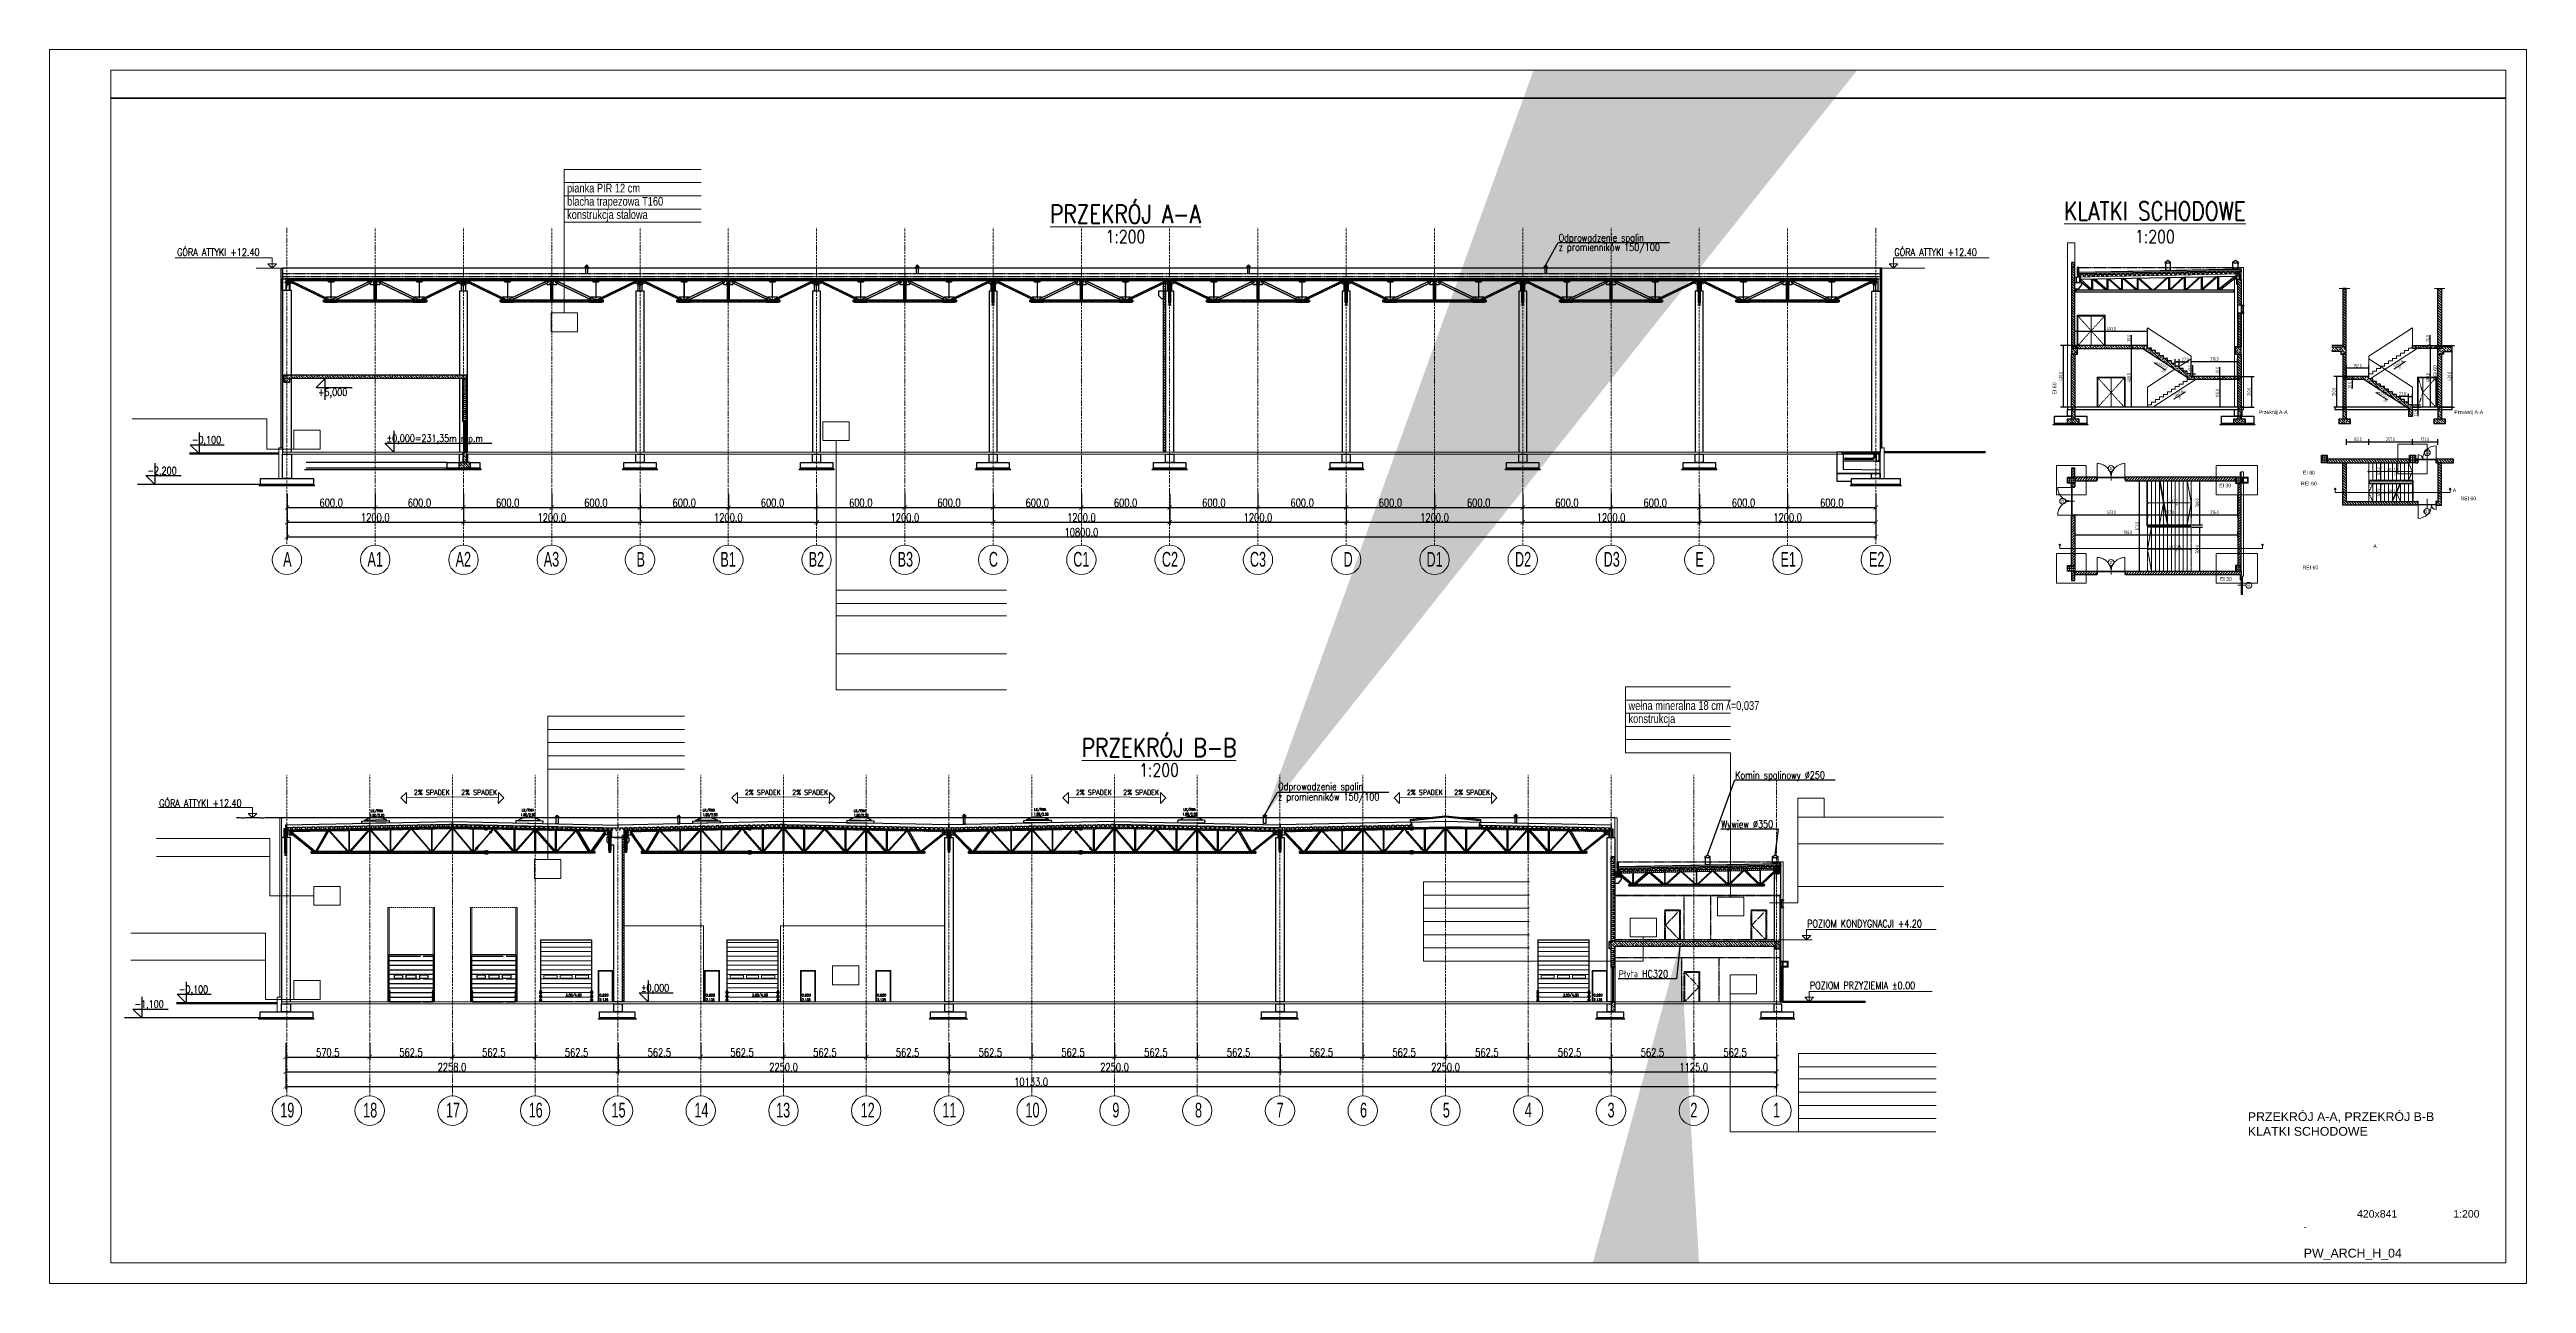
# Paper-space layout 'przekroje' of a CAD drawing. Extents: x 3712 to 4553, y -499 to -80.
# The model-space entities are those that its viewports show. They can reach past a viewport. Long polylines and large blocks are cut down to what shows.
import ezdxf
from ezdxf.enums import TextEntityAlignment as Align

# ---------------------------------------------------------------- set-up
doc = ezdxf.new("R2010")
doc.units = 0
doc.header["$MEASUREMENT"] = 0
doc.header["$PDSIZE"] = -5
for name, pattern in [('0.5_0.5', [1, 0.5, -0.5]), ('ACAD_ISO02W100', [15, 12, -3]), ('ACAD_ISO03W100', [30, 12, -18]), ('ACAD_ISO05W100', [33, 24, -3, 0, -3, 0, -3]), ('ACAD_ISO10W100', [18, 12, -3, 0, -3]), ('CENTER2', [1.125, 0.75, -0.125, 0.125, -0.125]), ('DASHDOT', [20, 13, -3.4, 0.2, -3.4]), ('DASHED', [0.75, 0.5, -0.25]), ('GR_HIDDEN', [0.004, 0.003, -0.001]), ('GR_SOLID', [0]), ('HIDDEN', [0.375, 0.25, -0.125])]:
    doc.linetypes.add(name, pattern=pattern)
doc.layers.get('0').update_dxf_attribs({"color": 2, "linetype": 'CONTINUOUS', "lineweight": 5})
doc.layers.get('Defpoints').update_dxf_attribs({"linetype": 'CONTINUOUS'})
for name, color, linetype in [('00StaKon-L', 7, 'CONTINUOUS'), ('11_Dowolne_wymiarowanie', 7, 'CONTINUOUS'), ('3_Części', 7, 'CONTINUOUS'), ('5_Śruby', 7, 'CONTINUOUS'), ('ACHSRASTER', 10, 'CONTINUOUS'), ('arch_osie opisy', 1, 'CONTINUOUS'), ('Blech-verz_Schnitt', 2, 'CONTINUOUS'), ('Dachblech_Schnitt', 40, 'CONTINUOUS'), ('Dämmung_Schnitt', 1, 'CONTINUOUS'), ('HW Podwaliny - elewacyjna', 2, 'CONTINUOUS'), ('Kon', 3, 'CONTINUOUS'), ('KONS_KW_010T', 2, 'CONTINUOUS'), ('KONS_KW_030D', 1, 'CONTINUOUS'), ('KONS_KW_100L', 1, 'DASHED'), ('KONS_KW_301L', 1, 'CONTINUOUS'), ('KONS_KW_304L', 4, 'CONTINUOUS'), ('KONS_KW_309H', 9, 'CONTINUOUS'), ('Os1', 6, 'CONTINUOUS'), ('P', 9, 'HIDDEN'), ('RASTER_1_N0', 160, 'ACAD_ISO05W100'), ('Stahl_Schnitt', 4, 'CONTINUOUS'), ('STRICHART_0_N0', 5, 'CONTINUOUS'), ('Sundoor', 60, 'CONTINUOUS'), ('T', 9, 'CONTINUOUS'), ('Tore-Türen_Schnitt', 9, 'CONTINUOUS'), ('Wandbl-Schnitt', 7, 'CONTINUOUS'), ('Wym', 1, 'CONTINUOUS'), ('Zb', 2, 'CONTINUOUS')]:
    doc.layers.add(name, color=color, linetype=linetype)
for name, color, linetype, lineweight in [('arch_drzwi i okna', 4, 'CONTINUOUS', 15), ('arch_drzwi i okna_znaczniki', 130, 'CONTINUOUS', 9), ('arch_dźwigar', 253, 'CONTINUOUS', 13), ('arch_fundamenty na rzucie', 3, 'CONTINUOUS', 15), ('arch_linie widokowe', 4, 'CONTINUOUS', 13), ('arch_linie widokowe elewacje', 150, 'GR_SOLID', 13), ('arch_opisy', 20, 'CONTINUOUS', 13), ('arch_osie', 181, 'CONTINUOUS', 5), ('arch_powierzchnia', 6, 'CONTINUOUS', 35), ('arch_schody', 7, 'CONTINUOUS', 9), ('arch_sciany dzialowe cienkie na hali', 52, 'CONTINUOUS', 15), ('arch_sciany dzilowe cienkie na hali', 42, 'CONTINUOUS', 15), ('arch_sciany murowane wewnetrzne', 20, 'CONTINUOUS', 25), ('arch_sciany wewnetrzne murowane wypelnienie', 20, 'CONTINUOUS', 15), ('arch_sciany zewnętrzne', 94, 'CONTINUOUS', 18), ('arch_slupy wypelnienie', 9, 'CONTINUOUS', 13), ('arch_słupy', 8, 'CONTINUOUS', 25), ('arch_wymiary', 2, 'CONTINUOUS', 13), ('BODENPLATTE_N6', 3, 'GR_SOLID', 18), ('BP__AKCESORIA', 9, 'CONTINUOUS', 18), ('BP__HATCH', 9, 'CONTINUOUS', 18), ('BP__OSIE-L', 1, 'CENTER2', 25), ('BP_CIENKO', 9, 'CONTINUOUS', 18), ('FACHW_TRG_N8', 7, 'GR_SOLID', 18), ('FENSTER_N1', 7, 'GR_HIDDEN', 13), ('STRICHART_0_N1', 1, 'GR_SOLID', 18), ('STRICHART_0_N4', 4, 'GR_SOLID', 50), ('STRICHART_5_N0', 6, 'GR_HIDDEN', 13), ('STUETZE_N8', 7, 'GR_SOLID', 18), ('STUETZE_STL_N8', 91, 'GR_SOLID', 18), ('SYMBOL_N0', 7, 'GR_SOLID', 18), ('TEXT_N2', 7, 'GR_SOLID', 25), ('TEXT_N5', 7, 'GR_SOLID', 0), ('VERKEHR_N9', 7, 'GR_SOLID', 18), ('W_BETON_N6', 94, 'GR_SOLID', 18)]:
    doc.layers.add(name, color=color, linetype=linetype, lineweight=lineweight)
doc.styles.add('ARIAL', font='arial.ttf')
doc.styles.add('GR_STANDARD', font='simplex.shx')
doc.styles.add('ISO8', font='iso8.shx', dxfattribs={"width": 0.7})
doc.styles.add('ROMAN', font='romans.shx', dxfattribs={"width": 0.8})
doc.styles.add('ROMANS', font='romans.shx', dxfattribs={"width": 0.8})
doc.styles.get("Standard").update_dxf_attribs({"font": 'arial.ttf', "width": 0.75})
doc.styles.add('styl1', font='romans.shx', dxfattribs={"width": 0.75})
doc.styles.add('TABELKA', font='tahoma.ttf', dxfattribs={"width": 0.8})
doc.styles.add('tabelka$0$arial', font='arial.ttf')
doc.linetypes.add('BATTING', pattern='A,0.0001,-0.1,[134,ltypeshp.shx,S=0.1,R=0,X=-0.1,Y=0],-0.2,[134,ltypeshp.shx,S=0.1,R=180,X=0.1,Y=0],-0.1', length=0.4001)
doc.dimstyles.new('biura', dxfattribs={"dimtxt": 0.25, "dimasz": 0.1, "dimexe": 0.18, "dimexo": 0.0625, "dimgap": 0.04, "dimtad": 1, "dimdec": 1, "dimlfac": 100, "dimzin": 0, "dimdsep": 46, "dimtxsty": 'ISO8', "dimblk": 'ARCHTICK', "dimcen": 0.09, "dimadec": 0, "dimazin": 0, "dimtfac": 1, "dimtdec": 1, "dimtix": 1, "dimtofl": 0, "dimtmove": 0, "dimatfit": 3, "dimldrblk": 'ARCHTICK', "dimfxl": 0.2, "dimfxlon": 1, "dimtolj": 1, "dimtzin": 0, "dimarcsym": 0})
doc.dimstyles.new('D-GB-50', dxfattribs={"dimscale": 50, "dimtxt": 2.5, "dimasz": 2.5, "dimexe": 1, "dimexo": 2, "dimtad": 1, "dimdec": 0, "dimtxsty": 'ROMANS', "dimblk": 'OBLIQUE', "dimcen": 2.5, "dimdle": 1, "dimclrd": 256, "dimclre": 256, "dimclrt": 2, "dimadec": 0, "dimazin": 0, "dimtfac": 1, "dimtdec": 0, "dimtix": 1, "dimtmove": 2, "dimatfit": 3, "dimfxl": 1, "dimarcsym": 0})
doc.dimstyles.new('wymiary hala', dxfattribs={"dimtxt": 0.55, "dimasz": 0.3, "dimexe": 0.18, "dimexo": 0.0625, "dimgap": 0.04, "dimtad": 1, "dimtoh": 1, "dimdec": 1, "dimlfac": 100, "dimzin": 0, "dimdsep": 46, "dimtxsty": 'styl1', "dimblk": 'ARCHTICK', "dimcen": 0.09, "dimadec": 0, "dimazin": 0, "dimtfac": 1, "dimtdec": 1, "dimtofl": 0, "dimtmove": 0, "dimatfit": 3, "dimldrblk": 'ARCHTICK', "dimfxl": 1, "dimtolj": 1, "dimtzin": 0, "dimarcsym": 0})
pattern_1 = [(135, (43.5523, -110.03764), (-0.0883883476483, -0.0883883476483), [])]
pattern_2 = [(135, (43.5523, -110.03764), (-0.176773564112, -0.176773564112), []), (135, (43.5523, -109.86087), (-0.176773564112, -0.176773564112), [0.124997785918, -0.062498892959])]
pattern_3 = [(135, (49.44005, -110.03764), (-0.0883883476483, -0.0883883476483), [])]
pattern_4 = [(360, (12123361.87349, -964198.25357), (0, 0.125), []), (90, (12123361.87349, -964198.25357), (-0.125, 0), [])]

psp = doc.layouts.new('przekroje')

# ---------------------------------------------------------------- texts
at = {"color": 7, "attachment_point": 4, "style": 'tabelka$0$arial'}
for s, insert, char_height, width in [('PRZEKRÓJ A-A, PRZEKRÓJ B-B^JKLATKI SCHODOWE', (4458.69, -445.27), 3, 93.8537), ('420x841', (4495.78, -475.82), 2.557, 93.1127), ('1:200', (4528.48, -475.82), 2.557, 93.1127), ('-', (4477.7, -480.19), 2.01, 73.2282), ('PW_ARCH_H_04', (4477.7, -489.57), 3, 73.2282)]:
    psp.add_mtext(s, dxfattribs=dict(at, insert=insert, char_height=char_height, width=width))

msp = doc.modelspace()

# ---------------------------------------------------------------- texts
at = {"layer": 'arch_drzwi i okna', "char_height": 0.18, "width": 0.801577, "attachment_point": 9}
for insert in [(6543865.8169, 5579520.7654, 6.5179), (6543865.8239, 5579519.3157, 13.8425), (6543850.878, 5579518.6112, -7.2838), (6543850.878, 5579515.4668, -7.2838)]:
    msp.add_mtext('{\\fArial Narrow|b0|i0|c238|p34;12x17.5\\P27}', dxfattribs=dict(at, insert=insert))
at = {"layer": 'arch_drzwi i okna_znaczniki', "char_height": 0.2, "width": 0.354262, "style": 'TABELKA'}
for s, insert, attachment_point in [('D2', (6543846.2565, 5579521.3071, -3.7533), 1), ('D11', (6543867.6588, 5579522.3852, 6.9221), 1), ('D11', (6543868.0145, 5579518.174, 6.9589), 9), ('D2', (6543846.2565, 5579514.7097, -3.7533), 7)]:
    msp.add_mtext(s, dxfattribs=dict(at, insert=insert, attachment_point=attachment_point))
at = {"layer": 'arch_drzwi i okna_znaczniki', "char_height": 0.2, "width": 0.354262, "attachment_point": 1, "rotation": 90, "style": 'TABELKA'}
for s, insert in [('D9', (6543842.9621, 5579518.8831, -3.7902)), ('03', (6543855.6041, 5579513.1456, -14.2287))]:
    msp.add_mtext(s, dxfattribs=dict(at, insert=insert))
at = {"layer": 'arch_opisy'}
for s, width, insert, char_height, attachment_point in [('membrana dachowa', 14255.091566, (6543741.4061, 5579541.4697, 0.0224), 0.6, 1), ('pianka PIR 12 cm ', 9489.982272, (6543741.4061, 5579540.5697, 0.0224), 0.6, 1), ('blacha trapezowa T160', 9489.982272, (6543741.4061, 5579539.6697, 0.0224), 0.6, 1), ('konstrukcja stalowa', 9489.982272, (6543741.4061, 5579538.7697, 0.0224), 0.6, 1), ('D1', 14255.091566, (6543740.8011, 5579531.4718, 0.0224), 0.6, 1), ('tynk żywiczny', 14255.091566, (6543712.0333, 5579525.4105, 0.0224), 0.6, 1), ('PD1  prefabrykowana gr. 14cm   ', 14255.091566, (6543712.0333, 5579524.4514, 0.0224), 0.6, 1), ('S3', 14255.091566, (6543723.3218, 5579523.4884, 0.0224), 0.6, 1), ('P3', 14255.091566, (6543759.2763, 5579524.0704, -6.5181), 0.6, 1), ('płyta żelbetowa gr. 18cm', 14255.091566, (6543759.8813, 5579513.7497, -6.5181), 0.6, 1), ('folia PE gr. 0,2mm', 14255.091566, (6543759.8813, 5579512.8497, -6.5181), 0.6, 1), ('\\A1;chudy beton C8/10 10cm ', 14255.091566, (6543759.8813, 5579511.9497, -6.5181), 0.6, 1), ('podbudowa piaskowo-żwirowa gr. 30cm', 14255.091566, (6543759.8813, 5579511.1221, -6.5181), 0.6, 1), ('zagęszczona do Is>0,98', 14255.091566, (6543759.8813, 5579510.3039, -6.5181), 0.6, 1), ('Ev2>120MPa; Ev2/Ev1=2,2', 14255.091566, (6543759.8813, 5579509.5109, -6.5181), 0.6, 1), ('grunt rodzimy', 14255.091566, (6543759.8813, 5579508.5151, -6.5181), 0.6, 1), ('zagęszczony do Is>0,98;', 14255.091566, (6543759.8813, 5579507.7582, -6.5181), 0.6, 1), ('Ev2>45MPa; Ev2/Ev1=2,5', 14255.091566, (6543759.8813, 5579507.0012, -6.5181), 0.6, 1), ('membrana dachowa', 14255.091566, (6543813.5523, 5579506.2873, -6.5181), 0.6, 1), ('membrana dachowa', 14255.091566, (6543740.2811, 5579504.2924, 0.0079), 0.6, 1), ('wełna mineralna 18 cm ʎ=0,037 ', 8899.178418, (6543813.5523, 5579505.3873, -6.5181), 0.6, 1), ('konstrukcja', 431.477776, (6543813.5523, 5579504.4963, -6.5181), 0.6, 1), ('pianka PIR 12 cm ', 14255.091566, (6543740.2811, 5579503.3924, 0.0079), 0.6, 1), ('blacha trapezowa T160', 14255.091566, (6543740.2811, 5579502.4924, 0.0079), 0.6, 1), ('pustka instalacyjna', 14255.091566, (6543813.5523, 5579503.5963, -6.5181), 0.6, 1), ('sufit podwieszany', 14255.091566, (6543813.5523, 5579502.6963, -6.5181), 0.6, 1), ('konstrukcja stalowa', 14255.091566, (6543740.2811, 5579501.5924, 0.0079), 0.6, 1), ('S1', 14255.091566, (6543826.3838, 5579498.4718, -6126.7462), 0.6, 3), ('płyta elewacyjna mikroprofilowana \\Pz wypełnieniem poliuretanowym gr. 10 cm \\PU=0,25    ', 14255.091566, (6543713.615, 5579496.0006, -6.555), 0.4, 1), ('płyta GK gr. 1,25 cm\\Pwełna mineralna gr. 5 cm\\P  ', 14255.091566, (6543825.2666, 5579494.8187, -6126.7462), 0.6, 7), ('D1', 14255.091566, (6543739.6761, 5579494.2946, 0.0079), 0.6, 1), ('płyta elewacyjna mikroprofilowana\\Pz wypełnieniem poliuretanowym\\P gr. 10 cm ; U=0,25 ', 14255.091566, (6543825.2666, 5579492.9252, -6126.7462), 0.6, 7), ('S2', 14255.091566, (6543724.6783, 5579492.479, -6.5181), 0.6, 1), ('posadzka wg opisu 2cm', 14255.091566, (6543799.8024, 5579493.9325, -7.4948), 0.6, 1), ('wylewka betonowa 5 cm', 14255.091566, (6543799.8024, 5579493.0325, -7.4948), 0.6, 1), ('styropian 5cm ʎ= 0,04 ', 14255.091566, (6543799.8024, 5579492.1325, -7.4948), 0.6, 1), ('2x folia PE', 14255.091566, (6543799.8024, 5579491.2325, -7.4948), 0.6, 1), ('D2', 14255.091566, (6543820.0796, 5579491.7491, -6.5181), 0.6, 1), ('P1', 14255.091566, (6543814.9676, 5579490.3243, -7.4948), 0.6, 3), ('tynk żywiczny', 14255.091566, (6543711.953, 5579490.4316, -7.3312), 0.6, 1), ('podwalina 3-warstwowa \\Ptermoizolowana 28cm  ʎ= 0,04   ', 14255.091566, (6543711.953, 5579489.4725, -7.3312), 0.6, 1), ('strop z płyt HC320 32cm', 14255.091566, (6543799.8024, 5579490.3325, -7.4948), 0.6, 1), ('pustka instalacyjna', 14255.091566, (6543799.8024, 5579489.4325, -7.4948), 0.6, 1), ('sufit podwieszany', 14255.091566, (6543799.8024, 5579488.5325, -7.4948), 0.6, 1), ('S3', 14255.091566, (6543723.322, 5579486.071, -7.2944), 0.6, 1), ('P3', 14255.091566, (6543759.9268, 5579487.0659, -6.5181), 0.6, 1), ('P2', 14255.091566, (6543820.9451, 5579486.4618, -1.7955), 0.6, 1), ('posadzka wg opisu 2cm', 14255.091566, (6543825.2973, 5579482.2567, -1.7955), 0.6, 1), ('wylewka betonowa 5 cm', 14255.091566, (6543825.2973, 5579481.3567, -1.7955), 0.6, 1), ('styropian 12cm ʎ= 0,04 ', 14255.091566, (6543825.2973, 5579480.4567, -1.7955), 0.6, 1), ('2x folia PE', 14255.091566, (6543825.2973, 5579479.6291, -1.7955), 0.6, 1), ('płyta żelbetowa 15cm', 14255.091566, (6543825.2973, 5579478.7291, -1.7955), 0.6, 1), ('chudy beton 10cm', 14255.091566, (6543825.2973, 5579477.8291, -1.7955), 0.6, 1), ('podbudowa', 14255.091566, (6543825.2973, 5579476.9291, -1.7955), 0.6, 1)]:
    msp.add_mtext_dynamic_manual_height_columns(s, width=width, gutter_width=12.5, heights=[0], dxfattribs=dict(at, insert=insert, char_height=char_height, attachment_point=attachment_point))
at = {"layer": 'arch_opisy', "linetype": 'Continuous', "extrusion": (-8.03157e-10, -4.94824e-09, 1), "char_height": 0.25, "attachment_point": 3, "text_direction": (0.000102, 1, 0), "style": 'ARIAL'}
for s, insert in [('\\pi0.23542;REI 60', (6543868.2551, 5579528.231, 19.6175)), ('\\pi0.23542;EI 60', (6543842.3865, 5579527.0544, 5.7789))]:
    msp.add_mtext_dynamic_manual_height_columns(s, width=16.300417, gutter_width=12.5, heights=[0], dxfattribs=dict(at, insert=insert))
at = {"layer": 'arch_opisy', "linetype": 'Continuous', "extrusion": (-4.94824e-09, 8.03157e-10, 1), "char_height": 0.25, "attachment_point": 3, "text_direction": (1, -0.000102, 0), "style": 'ARIAL'}
for s, insert in [('\\pi0.23542;Przekrój A-A ', (6543858.355, 5579525.1614, 19.6175)), ('\\pi0.23542;Przekrój A-A ', (6543871.6467, 5579525.1614, 19.6175)), ('\\pi0.23542;EI 60', (6543860.2185, 5579521.047, 13.0811)), ('\\pi0.23542;EI 30', (6543854.5165, 5579520.1663, 5.7789)), ('\\pi0.23542;REI 60', (6543860.3354, 5579520.3039, 13.0811)), ('\\pi0.23542;REI 60', (6543871.1696, 5579519.2962, 19.6175)), ('\\pi0.23542;REI 60', (6543860.4386, 5579514.604, 13.0811)), ('\\pi0.23542;EI 30', (6543854.5671, 5579513.8184, 5.7789))]:
    msp.add_mtext_dynamic_manual_height_columns(s, width=16.300417, gutter_width=12.5, heights=[0], dxfattribs=dict(at, insert=insert))
at = {"layer": 'arch_osie opisy', "char_height": 1, "width": 1.5, "attachment_point": 1}
for s, insert in [('{\\fArial Narrow|b0|i0|c238|p34;A}', (6543722.1071, 5579515.5315, 6.5628)), ('{\\fArial Narrow|b0|i0|c238|p34;A1}', (6543727.8378, 5579515.5315, 6.5628)), ('{\\fArial Narrow|b0|i0|c238|p34;A2}', (6543733.8291, 5579515.5315, 6.5628)), ('{\\fArial Narrow|b0|i0|c238|p34;A3}', (6543739.8189, 5579515.5315, 6.5628)), ('{\\fArial Narrow|b0|i0|c238|p34;B}', (6543746.1302, 5579515.5315, 6.5628)), ('{\\fArial Narrow|b0|i0|c238|p34;B1}', (6543751.8285, 5579515.5315, 6.5628)), ('{\\fArial Narrow|b0|i0|c238|p34;B2}', (6543757.8283, 5579515.5315, 6.5628)), ('{\\fArial Narrow|b0|i0|c238|p34;B3}', (6543763.8751, 5579515.5315, 6.5628)), ('{\\fArial Narrow|b0|i0|c238|p34;C}', (6543770.074, 5579515.5315, 6.5628)), ('{\\fArial Narrow|b0|i0|c238|p34;C1}', (6543775.8098, 5579515.5315, 6.5628)), ('{\\fArial Narrow|b0|i0|c238|p34;C2}', (6543781.8376, 5579515.5315, 6.5628)), ('{\\fArial Narrow|b0|i0|c238|p34;C3}', (6543787.8189, 5579515.5315, 6.5628)), ('{\\fArial Narrow|b0|i0|c238|p34;D}', (6543794.1864, 5579515.5315, 6.5628)), ('{\\fArial Narrow|b0|i0|c238|p34;D1}', (6543799.8285, 5579515.5315, 6.5628)), ('{\\fArial Narrow|b0|i0|c238|p34;D2}', (6543805.8376, 5579515.5315, 6.5628)), ('{\\fArial Narrow|b0|i0|c238|p34;D3}', (6543811.8657, 5579515.5315, 6.5628)), ('{\\fArial Narrow|b0|i0|c238|p34;E}', (6543818.1044, 5579515.5315, 6.5628)), ('{\\fArial Narrow|b0|i0|c238|p34;E1}', (6543823.8847, 5579515.5315, 6.5628)), ('{\\fArial Narrow|b0|i0|c238|p34;E2}', (6543829.8985, 5579515.5315, 6.5628)), ('{\\fArial Narrow|b0|i0|c238|p34;19}', (6543721.911, 5579478.0839, 6.5405)), ('\\pt1;{\\fArial Narrow|b0|i0|c238|p34;18}', (6543727.5482, 5579478.0839, 6.5405)), ('{\\fArial Narrow|b0|i0|c238|p34;17}', (6543733.1731, 5579478.0839, 6.5405)), ('{\\fArial Narrow|b0|i0|c238|p34;16}', (6543738.7953, 5579478.0839, 6.5405)), ('{\\fArial Narrow|b0|i0|c238|p34;15}', (6543744.4285, 5579478.0839, 6.5405)), ('{\\fArial Narrow|b0|i0|c238|p34;14}', (6543750.0605, 5579478.0839, 6.5405)), ('{\\fArial Narrow|b0|i0|c238|p34;13}', (6543755.6137, 5579478.0839, 6.5405)), ('{\\fArial Narrow|b0|i0|c238|p34;12}', (6543761.3644, 5579478.0839, 6.5405)), ('{\\fArial Narrow|b0|i0|c238|p34;11}', (6543766.9173, 5579478.0839, 6.5405)), ('{\\fArial Narrow|b0|i0|c238|p34;10}', (6543772.5654, 5579478.0839, 6.5405)), ('{\\fArial Narrow|b0|i0|c238|p34;9}', (6543778.4703, 5579478.0839, 6.5405)), ('{\\fArial Narrow|b0|i0|c238|p34;8}', (6543784.0877, 5579478.0839, 6.5405)), ('{\\fArial Narrow|b0|i0|c238|p34;7\\P}', (6543789.6321, 5579478.0839, 6.5405)), ('{\\fArial Narrow|b0|i0|c238|p34;6}', (6543795.3061, 5579478.0839, 6.5405)), ('{\\fArial Narrow|b0|i0|c238|p34;5}', (6543800.9345, 5579478.0839, 6.5405)), ('{\\fArial Narrow|b0|i0|c238|p34;4}', (6543806.5071, 5579478.0839, 6.5405)), ('{\\fArial Narrow|b0|i0|c238|p34;3}', (6543812.1321, 5579478.0839, 6.5405)), ('{\\fArial Narrow|b0|i0|c238|p34;2}', (6543817.7571, 5579478.0839, 6.5405)), ('{\\fArial Narrow|b0|i0|c238|p34;1}', (6543823.3821, 5579478.0839, 6.5405))]:
    msp.add_mtext(s, dxfattribs=dict(at, insert=insert))
at = {"layer": 'arch_schody', "char_height": 0.18, "width": 0.801577}
for s, insert, attachment_point, rotation in [('{\\fArial Narrow|b0|i0|c238|p34;12x17.5\\P27}', (6543849.9692, 5579527.6842, 6.4955), 9, 327.050785), ('\\pi0.1371;{\\fArial Narrow|b0|i0|c238|p34;12x17.5\\P\\pi0.32058;27}', (6543865.6785, 5579527.7606, 6.4955), 7, 32.949215), ('\\pi0.1371;{\\fArial Narrow|b0|i0|c238|p34;12x17.5\\P\\pi0.32058;27}', (6543850.7314, 5579525.7176, 6.4955), 7, 32.949215), ('{\\fArial Narrow|b0|i0|c238|p34;12x17.5\\P27}', (6543865.0397, 5579525.667, 6.4955), 9, 327.050785)]:
    msp.add_mtext(s, dxfattribs=dict(at, insert=insert, attachment_point=attachment_point, rotation=rotation))
at = {"layer": 'arch_wymiary', "extrusion": (-4.94824e-09, 8.03157e-10, 1), "char_height": 0.25, "attachment_point": 3, "text_direction": (1, -0.000102, 0), "style": 'ARIAL'}
for insert in [(6543869.8184, 5579519.8585, 19.6175), (6543851.1031, 5579516.0545, 19.6175), (6543864.4123, 5579516.0545, 19.6175)]:
    msp.add_mtext_dynamic_manual_height_columns('\\pi0.23542;A', width=16.300417, gutter_width=12.5, heights=[0], dxfattribs=dict(at, insert=insert))
at = {"layer": 'FENSTER_N1', "style": 'GR_STANDARD'}
for s, width, p in [('3.50/4.20', 0.724074, (6543741.3085, 5579485.3174, 0.0224)), ('2.135', 0.716667, (6543743.6082, 5579484.9951, 6.555)), ('0.920', 0.744444, (6543743.6082, 5579485.3076, 6.555)), ('2.135', 0.716667, (6543750.8432, 5579484.9951, -0.7986)), ('0.920', 0.744444, (6543750.8432, 5579485.3076, -0.7986)), ('3.50/4.20', 0.724074, (6543753.973, 5579485.3174, 0.0224)), ('2.135', 0.716667, (6543757.3653, 5579484.9951, -7.3167)), ('0.920', 0.744444, (6543757.3653, 5579485.3076, -7.3167)), ('2.135', 0.716667, (6543762.484, 5579484.9951, -7.3167)), ('0.920', 0.744444, (6543762.484, 5579485.3076, -7.3167)), ('3.50/4.00', 0.724074, (6543809.0933, 5579485.3174, 0)), ('2.135', 0.716667, (6543811.1757, 5579484.9951, 0)), ('0.920', 0.744444, (6543811.1757, 5579485.3076, 0))]:
    msp.add_text(s, height=0.175, dxfattribs=dict(at, width=width)).set_placement(p)
at = {"layer": 'KONS_KW_010T', "style": 'ROMAN', "width": 0.8}
for s, p in [('GÓRA ATTYKI +12.40', (6543714.8974, 5579535.6579, 0.0224)), ('Odprowadzenie spalin', (6543808.803, 5579536.6424, -14.4258)), ('z promienników 150/100', (6543808.803, 5579536.0022, -14.4258)), ('GÓRA ATTYKI +12.40', (6543831.627, 5579535.6579, 0.0224)), ('+5,000', (6543724.4793, 5579526.1358, 7.3246)), ('-0,100', (6543715.9015, 5579522.9061, 0.0224)), ('%%P0,000=231,35m n.p.m', (6543729.1393, 5579523.0061, 0.0224)), ('-2,200', (6543712.8833, 5579520.8061, -6.5181)), ('z promienników 150/100', (6543789.7286, 5579498.6392, -27.825)), ('Odprowadzenie spalin', (6543789.7349, 5579499.3429, -27.825)), ('Komin spalinowy %%C250', (6543820.8084, 5579500.1126, -6.5181)), ('GÓRA ATTYKI +12.40', (6543713.6813, 5579498.1997, -0.0145)), ('Wywiew %%C350', (6543819.8534, 5579496.7748, -6.5181)), ('POZIOM KONDYGNACJI +4.20', (6543825.7009, 5579490.0079, 0.0224)), ('-0,100', (6543715.0211, 5579485.5431, -0.0145)), ('%%P0,000', (6543746.4313, 5579485.6431, 0.0224)), ('Płyta HC320', (6543812.891, 5579486.6001, -6.5181)), ('POZIOM PRZYZIEMIA %%P0.00', (6543825.8802, 5579485.8079, 0.0224)), ('-1,100', (6543712.0029, 5579484.5431, -6.555))]:
    msp.add_text(s, height=0.5, dxfattribs=at).set_placement(p)
at = {"layer": 'KONS_KW_301L', "style": 'GR_STANDARD'}
for s, rotation, width, p in [('1.80/2.50', 359.873535, 0.668915, (6543727.9903, 5579497.5334, 0.0224)), ('LK/RWA', 359.873535, 0.77381, (6543728.058, 5579497.8458, 0.0224)), ('1.80/2.50', 359.992743, 0.668915, (6543738.2524, 5579497.5736, 0.0224)), ('LK/RWA', 359.992743, 0.77381, (6543738.3194, 5579497.8861, 0.0224)), ('LK/RWA', 0.007471, 0.77381, (6543750.6307, 5579497.886, 0.0224)), ('1.80/2.50', 0.007471, 0.668915, (6543750.6308, 5579497.5735, 0.0224)), ('LK/RWA', 0.126679, 0.77381, (6543760.8921, 5579497.8441, 0.0224)), ('1.80/2.50', 0.126679, 0.668915, (6543760.8928, 5579497.5316, 0.0224)), ('LK/RWA', 359.469159, 0.77381, (6543773.1405, 5579497.9336, 0.0224)), ('1.80/2.50', 359.469159, 0.668915, (6543773.1376, 5579497.6211, 0.0224)), ('1.80/2.50', 0.530841, 0.668915, (6543783.2455, 5579497.6132, 0.0224)), ('LK/RWA', 0.530841, 0.77381, (6543783.3097, 5579497.9263, 0.0224))]:
    msp.add_text(s, height=0.175, rotation=rotation, dxfattribs=dict(at, width=width)).set_placement(p)
at = {"layer": 'Sundoor', "attachment_point": 1}
for s, width, insert, char_height in [('Słupek LUX top ASP EV9 fi26 60 cm', 10688.401046, (6543259.702, 5579517.1025, -7375.5917), 0.4), ('Słupek narożny - do wzmocnienia', 8212.989856, (6543310.6598, 5579513.9136, 7375.5917), 0.3), ('Słupek końcowy - do wzmocnienia', 10688.401046, (6543370.8179, 5579513.9637, -7375.6141), 0.3), ('2 x Słupek LUX top ASP EV9 fi26 50 cm', 10688.401046, (6543258.3394, 5579508.4851, -14743.8444), 0.4), ('Słupek końcowy - do wzmocnienia', 10688.401046, (6543302.0299, 5579505.8207, -7375.6141), 0.3)]:
    msp.add_mtext_dynamic_manual_height_columns(s, width=width, gutter_width=12.5, heights=[0], dxfattribs=dict(at, insert=insert, char_height=char_height))
at = {"layer": 'TEXT_N2', "style": 'GR_STANDARD', "width": 0.776786}
for p in [(6543730.9918, 5579499.0089, 0.0224), (6543734.2046, 5579499.0089, 0.0224), (6543753.4918, 5579499.0089, 0.0224), (6543756.7046, 5579499.0089, 0.0224), (6543775.9918, 5579499.0089, 0.0224), (6543779.2046, 5579499.0089, 0.0224), (6543798.4918, 5579499.0089, 0.0224), (6543801.7046, 5579499.0089, 0.0224)]:
    msp.add_text('2%%% SPADEK', height=0.35, dxfattribs=at).set_placement(p)

# ---------------------------------------------------------------- blocks, each defined once
blk = doc.blocks.new('D797')
at = {"layer": 'STRICHART_0_N0'}
for p, q in [((-188.3, -431.75), (-186.16, -431.75)), ((-188.3, -432.06), (-185.97, -432.06)), ((-188.3, -432.37), (-185.97, -432.37)), ((-188.3, -432.68), (-185.97, -432.68)), ((-185.97, -431.75), (-185.3, -431.75)), ((-185.97, -432.06), (-185.3, -432.06)), ((-185.97, -432.37), (-185.3, -432.37)), ((-185.97, -432.68), (-185.3, -432.68)), ((-188.3, -432.99), (-185.97, -432.99)), ((-188.3, -433.3), (-186.16, -433.3)), ((-188.3, -433.61), (-185.97, -433.61)), ((-188.3, -433.92), (-185.97, -433.92)), ((-188.3, -434.23), (-185.97, -434.23)), ((-185.97, -432.99), (-185.3, -432.99)), ((-185.97, -433.3), (-185.3, -433.3)), ((-185.97, -433.61), (-185.3, -433.61)), ((-185.97, -433.92), (-185.3, -433.92)), ((-185.97, -434.23), (-185.3, -434.23)), ((-188.3, -434.54), (-185.97, -434.54)), ((-188.3, -434.85), (-186.16, -434.85)), ((-185.97, -434.54), (-185.3, -434.54)), ((-185.97, -434.85), (-185.3, -434.85))]:
    blk.add_line(p, q, dxfattribs=at)
blk = doc.blocks.new('A$C0FE45F58')
at = {"layer": 'STRICHART_0_N0', "extrusion": (0, 0, -1)}
blk.add_lwpolyline([(-1.5, 0), (1.5, 0), (1.5, 3.2), (-1.5, 3.2), (-1.5, 0)], dxfattribs=at)
at = {"layer": 'STRICHART_0_N0'}
for points in [[(-1.16, 1.6), (-0.56, 1.6), (-0.56, 1.8), (-1.16, 1.8), (-1.16, 1.6)], [(-0.35, 1.6), (0.35, 1.6), (0.35, 1.8), (-0.35, 1.8), (-0.35, 1.6)], [(1.17, 1.6), (1.17, 1.8), (0.56, 1.8), (0.56, 1.6), (1.17, 1.6)]]:
    blk.add_lwpolyline(points, dxfattribs=at)
at = {"layer": 'STRICHART_5_N0', "extrusion": (0, 0, -1)}
blk.add_lwpolyline([(-1.5, 3.2), (1.5, 3.2), (1.5, 6.4), (-1.5, 6.4), (-1.5, 3.2)], dxfattribs=at)
at = {"layer": 'STUETZE_STL_N8', "extrusion": (0, 0, -1)}
for points in [[(1.58, 0), (1.58, 6.4), (1.5, 6.4), (1.5, 0), (1.58, 0)], [(-1.58, 0), (-1.5, 0), (-1.5, 6.4), (-1.58, 6.4), (-1.58, 0)]]:
    blk.add_lwpolyline(points, dxfattribs=at)
at = {"layer": 'VERKEHR_N9'}
for points in [[(-1.42, 0.55), (-1.42, 0.68), (-1.57, 0.68), (-1.57, 0.55), (-1.42, 0.55)], [(-1.42, 0.55), (-1.42, 0.68), (-1.57, 0.68), (-1.57, 0.55), (-1.42, 0.55)], [(-1.42, 0.55), (-1.42, 0.68), (-1.57, 0.68), (-1.57, 0.55), (-1.42, 0.55)], [(-1.42, 0.27), (-1.42, 0.41), (-1.57, 0.41), (-1.57, 0.27), (-1.42, 0.27)], [(-1.42, 0), (-1.42, 0.14), (-1.57, 0.14), (-1.57, 0), (-1.42, 0)], [(1.58, 0.55), (1.58, 0.68), (1.43, 0.68), (1.43, 0.55), (1.58, 0.55)], [(1.58, 0.55), (1.58, 0.68), (1.43, 0.68), (1.43, 0.55), (1.58, 0.55)], [(1.58, 0.55), (1.58, 0.68), (1.43, 0.68), (1.43, 0.55), (1.58, 0.55)], [(1.58, 0.55), (1.58, 0.68), (1.43, 0.68), (1.43, 0.55), (1.58, 0.55)], [(1.58, 0.27), (1.58, 0.41), (1.43, 0.41), (1.43, 0.27), (1.58, 0.27)], [(1.58, 0), (1.58, 0.14), (1.43, 0.14), (1.43, 0), (1.58, 0)]]:
    blk.add_lwpolyline(points, dxfattribs=at)
at = {"layer": 'VERKEHR_N9', "color": 2}
for points in [[(-1.42, 0), (-1.42, 0.8), (-1.57, 0), (-1.57, 0.8)], [(1.58, 0), (1.58, 0.8), (1.43, 0), (1.43, 0.8)]]:
    blk.add_solid(points, dxfattribs=at)
at = {"layer": 'VERKEHR_N9', "color": 250}
for points in [[(-1.42, 0.55), (-1.42, 0.68), (-1.57, 0.55), (-1.57, 0.68)], [(-1.42, 0.55), (-1.42, 0.68), (-1.57, 0.55), (-1.57, 0.68)], [(-1.42, 0.55), (-1.42, 0.68), (-1.57, 0.55), (-1.57, 0.68)], [(-1.42, 0.55), (-1.42, 0.68), (-1.57, 0.55), (-1.57, 0.68)], [(-1.42, 0.27), (-1.42, 0.41), (-1.57, 0.27), (-1.57, 0.41)], [(-1.42, 0), (-1.42, 0.14), (-1.57, 0), (-1.57, 0.14)], [(1.58, 0.55), (1.58, 0.68), (1.43, 0.55), (1.43, 0.68)], [(1.58, 0.55), (1.58, 0.68), (1.43, 0.55), (1.43, 0.68)], [(1.58, 0.55), (1.58, 0.68), (1.43, 0.55), (1.43, 0.68)], [(1.58, 0.55), (1.58, 0.68), (1.43, 0.55), (1.43, 0.68)], [(1.58, 0.27), (1.58, 0.41), (1.43, 0.27), (1.43, 0.41)], [(1.58, 0), (1.58, 0.14), (1.43, 0), (1.43, 0.14)]]:
    blk.add_solid(points, dxfattribs=at)
at = {"layer": 'STRICHART_0_N0'}
blk.add_blockref('D797', (186.8, 434.85), dxfattribs=at)
blk = doc.blocks.new('D222')
at = {"layer": 'arch_linie widokowe elewacje'}
for p, q in [((-137.89, -494.99), (-135.56, -494.99)), ((-137.89, -495.3), (-135.56, -495.3)), ((-137.89, -495.61), (-135.56, -495.61)), ((-137.89, -495.92), (-135.56, -495.92)), ((-137.89, -496.23), (-135.56, -496.23)), ((-137.89, -496.54), (-135.56, -496.54)), ((-135.56, -494.99), (-134.45, -494.99)), ((-135.56, -495.3), (-134.45, -495.3)), ((-135.56, -495.61), (-134.45, -495.61)), ((-135.56, -495.92), (-134.45, -495.92)), ((-135.56, -496.23), (-134.45, -496.23)), ((-135.56, -496.54), (-134.45, -496.54)), ((-137.89, -496.85), (-135.56, -496.85)), ((-137.89, -497.16), (-135.56, -497.16)), ((-135.56, -496.85), (-134.45, -496.85)), ((-135.56, -497.16), (-134.45, -497.16))]:
    blk.add_line(p, q, dxfattribs=at)
blk = doc.blocks.new('D221')
at = {"layer": 'arch_linie widokowe elewacje'}
for p, q in [((-137.89, -497.77), (-135.56, -497.77)), ((-137.89, -498.08), (-135.56, -498.08)), ((-135.56, -497.77), (-134.45, -497.77)), ((-135.56, -498.08), (-134.45, -498.08)), ((-137.89, -498.39), (-135.56, -498.39)), ((-137.89, -498.7), (-135.56, -498.7)), ((-137.89, -499.01), (-135.75, -499.01)), ((-135.56, -498.39), (-134.45, -498.39)), ((-135.56, -498.7), (-134.45, -498.7)), ((-135.56, -499.01), (-134.45, -499.01))]:
    blk.add_line(p, q, dxfattribs=at)
blk = doc.blocks.new('naglowekpolski')
at = {"color": 0, "linetype": 'Continuous', "style": 'ROMANS', "width": 0.8}
blk.add_attdef('NAGLOWEK', text='', height=1000, dxfattribs=at).set_placement((0, 0), align=Align.MIDDLE)
at = {"style": 'ROMANS', "width": 0.8}
blk.add_attdef('SKALA', text='', height=700, dxfattribs=at).set_placement((0, -1737), align=Align.CENTER)
blk = doc.blocks.new('HA260Z')
blk.add_lwpolyline([(130, 125), (130, 112.5), (27.75, 112.5, 0.414213562), (3.75, 88.5), (3.75, -88.5, 0.414213562), (27.75, -112.5), (130, -112.5), (130, -125), (-130, -125), (-130, -112.5), (-27.75, -112.5, 0.414213562), (-3.75, -88.5), (-3.75, 88.5, 0.414213562), (-27.75, 112.5), (-130, 112.5), (-130, 125)], format="xyb", close=True)
at = {"layer": 'Os1'}
for p, q in [((-78, 0), (78, 0)), ((0, 137.5), (0, -137.5))]:
    blk.add_line(p, q, dxfattribs=at)
blk = doc.blocks.new('Z$W@#4FDD744F')
at = {"layer": 'Kon'}
blk.add_lwpolyline([(130, 0), (-130, 0), (-130, 833), (130, 833)], close=True, dxfattribs=at)
at = {"layer": 'Os1'}
blk.add_line((0, 0), (0, 833), dxfattribs=at)
at = {"layer": 'P', "linetype": 'HIDDEN'}
for p, q in [((-4, 0), (-4, 833)), ((4, 0), (4, 833))]:
    blk.add_line(p, q, dxfattribs=at)
at = {"layer": 'Kon'}
blk.add_blockref('HA260Z', (0, 708), dxfattribs=at)
blk = doc.blocks.new('HA160Z')
blk.add_lwpolyline([(80, 76), (80, 67), (18, 67, 0.41421356), (3, 52), (3, -52, 0.41421356), (18, -67), (80, -67), (80, -76), (-80, -76), (-80, -67), (-18, -67, 0.41421356), (-3, -52), (-3, 52, 0.41421356), (-18, 67), (-80, 67), (-80, 76)], format="xyb", close=True)
at = {"layer": 'Os1'}
for p, q in [((-48, 0), (48, 0)), ((0, 83.6), (0, -83.6))]:
    blk.add_line(p, q, dxfattribs=at)
blk = doc.blocks.new('HA180Z')
blk.add_lwpolyline([(90, 85.5), (90, 76), (18, 76, 0.414213562), (3, 61), (3, -61, 0.414213562), (18, -76), (90, -76), (90, -85.5), (-90, -85.5), (-90, -76), (-18, -76, 0.414213562), (-3, -61), (-3, 61, 0.414213562), (-18, 76), (-90, 76), (-90, 85.5)], format="xyb", close=True)
at = {"layer": 'Os1'}
for p, q in [((-54, 0), (54, 0)), ((0, 94.05), (0, -94.05))]:
    blk.add_line(p, q, dxfattribs=at)
blk = doc.blocks.new('Z$W@#506631A6')
at = {"layer": 'Kon'}
blk.add_lwpolyline([(60, -1631), (-60, -1631), (-60, -171), (60, -171)], close=True, dxfattribs=at)
at = {"layer": 'Os1'}
blk.add_line((0, -1631), (0, -171), dxfattribs=at)
at = {"layer": 'P'}
for p, q in [((-55, -1631), (-55, -171)), ((55, -1631), (55, -171))]:
    blk.add_line(p, q, dxfattribs=at)
at = {"layer": 'Kon'}
blk.add_blockref('HA180Z', (0, -86), dxfattribs=at)
at = {"layer": 'Kon', "rotation": 180}
blk.add_blockref('HA160Z', (0, -1707), dxfattribs=at)
blk = doc.blocks.new('_OBLIQUE')
at = {"color": 0, "linetype": 'ByBlock', "lineweight": -2}
blk.add_line((-0.5, -0.5), (0.5, 0.5), dxfattribs=at)
blk = doc.blocks.new('BL1457099143_00002')
at = {"layer": '3_Części', "color": 2, "linetype": 'HIDDEN', "ltscale": 0.1}
blk.add_line((20021, 12141), (19621, 12141), dxfattribs=at)
at = {"layer": '3_Części', "color": 3, "linetype": 'Continuous'}
blk.add_line((20021, 12141), (20021, 12151), dxfattribs=at)
blk.add_lwpolyline([(20021, 12151), (19621, 12151), (19621, 12141)], dxfattribs=at)
blk = doc.blocks.new('BL1457099143_00003')
at = {"layer": '3_Części', "color": 2, "linetype": 'HIDDEN', "ltscale": 0.1}
blk.add_line((22301, 12141), (21951, 12141), dxfattribs=at)
at = {"layer": '3_Części', "color": 3, "linetype": 'Continuous'}
blk.add_line((22301, 12141), (22301, 12151), dxfattribs=at)
blk.add_lwpolyline([(22301, 12151), (21951, 12151), (21951, 12141)], dxfattribs=at)
blk = doc.blocks.new('BL1457099143_00004')
at = {"layer": '3_Części', "color": 3, "linetype": 'Continuous'}
blk.add_lwpolyline([(19551, 12141), (19548, 12141), (19548, 12021), (19551, 12021), (19551, 12141)], dxfattribs=at)
blk = doc.blocks.new('BL1457099143_00005')
at = {"layer": '3_Części', "color": 2, "linetype": 'HIDDEN', "ltscale": 0.1}
for p, q in [((31447, 12176), (31427, 12176)), ((31427, 11986), (31447, 11986))]:
    blk.add_line(p, q, dxfattribs=at)
at = {"layer": '3_Części', "color": 3, "linetype": 'Continuous'}
blk.add_line((31447, 11971), (31447, 11996), dxfattribs=at)
for points in [[(31447, 12166), (31447, 12191), (31427, 12191), (31427, 12166)], [(31447, 11996), (31447, 12166), (31427, 12166), (31427, 11996), (31447, 11996)], [(31427, 11996), (31427, 11971), (31447, 11971)]]:
    blk.add_lwpolyline(points, dxfattribs=at)
blk = doc.blocks.new('BL1457099143_00006')
at = {"layer": '3_Części', "color": 2, "linetype": 'HIDDEN', "ltscale": 0.1}
for p, q in [((31417, 12141), (31327, 12141)), ((31427, 12191), (31427, 12151))]:
    blk.add_line(p, q, dxfattribs=at)
at = {"layer": '3_Części', "color": 3, "linetype": 'Continuous'}
blk.add_line((31417, 12141), (31427, 12151), dxfattribs=at)
blk.add_lwpolyline([(31427, 12191), (31387, 12191), (31327, 12161), (31327, 12141)], dxfattribs=at)
blk = doc.blocks.new('BL1457099143_00007')
at = {"layer": '3_Części', "color": 2, "linetype": 'HIDDEN', "ltscale": 0.1}
blk.add_line((31417, 12029), (31417, 12021), dxfattribs=at)
at = {"layer": '3_Części', "color": 3, "linetype": 'Continuous'}
for points in [[(31387, 12029), (31327, 12029), (31327, 12021), (31387, 12021)], [(31427, 12029), (31387, 12029), (31387, 12021), (31427, 12021), (31427, 12029)]]:
    blk.add_lwpolyline(points, dxfattribs=at)
blk = doc.blocks.new('BL1457099143_00008')
at = {"layer": '3_Części', "color": 2, "linetype": 'HIDDEN', "ltscale": 0.1}
blk.add_line((31417, 12141), (31417, 12133), dxfattribs=at)
at = {"layer": '3_Części', "color": 3, "linetype": 'Continuous'}
for points in [[(31387, 12141), (31327, 12141), (31327, 12133), (31387, 12133)], [(31427, 12141), (31387, 12141), (31387, 12133), (31427, 12133), (31427, 12141)]]:
    blk.add_lwpolyline(points, dxfattribs=at)
blk = doc.blocks.new('BL1457099143_00009')
at = {"layer": '3_Części', "color": 2, "linetype": 'HIDDEN', "ltscale": 0.1}
for p, q in [((31327, 12021), (31417, 12021)), ((31427, 12011), (31427, 11971))]:
    blk.add_line(p, q, dxfattribs=at)
at = {"layer": '3_Części', "color": 3, "linetype": 'Continuous'}
blk.add_line((31427, 12011), (31417, 12021), dxfattribs=at)
blk.add_lwpolyline([(31327, 12021), (31327, 12001), (31387, 11971), (31427, 11971)], dxfattribs=at)
blk = doc.blocks.new('BL1457099143_00010')
at = {"layer": '3_Części', "color": 3, "linetype": 'Continuous'}
for points in [[(31431, 13766), (31428, 13641), (31444, 13640), (31447, 13765), (31431, 13766)], [(31428, 13641), (31428, 13616), (31444, 13615), (31444, 13640)]]:
    blk.add_lwpolyline(points, dxfattribs=at)
blk = doc.blocks.new('BL1457099143_00011')
at = {"layer": '3_Części', "color": 2, "linetype": 'HIDDEN', "ltscale": 0.1}
blk.add_line((31329, 13668), (31419, 13666), dxfattribs=at)
at = {"layer": '3_Części', "color": 3, "linetype": 'Continuous'}
blk.add_lwpolyline([(31329, 13668), (31328, 13648), (31388, 13616), (31428, 13616), (31428, 13656), (31419, 13666)], dxfattribs=at)
blk = doc.blocks.new('BL1457099143_00012')
at = {"layer": '3_Części', "color": 2, "linetype": 'HIDDEN', "ltscale": 0.1}
blk.add_line((31420, 13758), (31421, 13766), dxfattribs=at)
at = {"layer": '3_Części', "color": 3, "linetype": 'Continuous'}
for points in [[(31391, 13766), (31331, 13768), (31330, 13760), (31390, 13758)], [(31430, 13758), (31431, 13766), (31391, 13766), (31390, 13758), (31430, 13758)]]:
    blk.add_lwpolyline(points, dxfattribs=at)
blk = doc.blocks.new('BL1457099143_00013')
at = {"layer": '3_Części', "color": 2, "linetype": 'HIDDEN', "ltscale": 0.1}
blk.add_line((31419, 13666), (31419, 13674), dxfattribs=at)
at = {"layer": '3_Części', "color": 3, "linetype": 'Continuous'}
for points in [[(31389, 13674), (31329, 13676), (31329, 13668), (31389, 13666)], [(31429, 13666), (31429, 13674), (31389, 13674), (31389, 13666), (31429, 13666)]]:
    blk.add_lwpolyline(points, dxfattribs=at)
blk = doc.blocks.new('BL1457099143_00027')
at = {"layer": '3_Części', "color": 3, "linetype": 'Continuous'}
for p, q in [((30769, 12350), (30588, 12141)), ((30627, 12141), (30791, 12330))]:
    blk.add_line(p, q, dxfattribs=at)
at = {"layer": '3_Części', "color": 2, "linetype": 'HIDDEN', "ltscale": 0.1}
for p, q in [((30592, 12141), (30588, 12141)), ((30771, 12348), (30592, 12141)), ((30623, 12141), (30592, 12141)), ((30623, 12141), (30789, 12332)), ((30623, 12141), (30627, 12141)), ((30771, 12348), (30769, 12350)), ((30771, 12348), (30789, 12332)), ((30789, 12332), (30791, 12330))]:
    blk.add_line(p, q, dxfattribs=at)
blk = doc.blocks.new('BL1457099143_00028')
at = {"layer": '3_Części', "color": 3, "linetype": 'Continuous'}
for p, q in [((30750, 12366), (30810, 12314)), ((30821, 12326), (30760, 12379))]:
    blk.add_line(p, q, dxfattribs=at)
for points in [[(30741, 12395), (30731, 12383), (30750, 12366), (30760, 12379), (30741, 12395)], [(30821, 12326), (30810, 12314), (30829, 12298), (30840, 12310), (30821, 12326)]]:
    blk.add_lwpolyline(points, dxfattribs=at)
blk = doc.blocks.new('BL1457099143_00031')
at = {"layer": '3_Części', "color": 3, "linetype": 'Continuous'}
blk.add_line((29151, 13701), (29252, 13699), dxfattribs=at)
for points in [[(29252, 13709), (29151, 13711), (29151, 13701)], [(29252, 13699), (29312, 13698), (29313, 13708), (29252, 13709), (29252, 13699)]]:
    blk.add_lwpolyline(points, dxfattribs=at)
blk = doc.blocks.new('BL1457099143_00033')
at = {"layer": '3_Części', "color": 3, "linetype": 'Continuous'}
blk.add_line((28989, 13698), (29049, 13699), dxfattribs=at)
for points in [[(29049, 13709), (28989, 13708), (28989, 13698)], [(29049, 13699), (29151, 13701), (29150, 13711), (29049, 13709), (29049, 13699)]]:
    blk.add_lwpolyline(points, dxfattribs=at)
blk = doc.blocks.new('BL1457099143_00035')
at = {"layer": '3_Części', "color": 3, "linetype": 'Continuous'}
for points in [[(23367, 13585), (23387, 13586), (23387, 13596), (23367, 13595), (23367, 13585)], [(23387, 13586), (23667, 13591), (23667, 13601), (23387, 13596)], [(23667, 13591), (23687, 13592), (23687, 13602), (23667, 13601)]]:
    blk.add_lwpolyline(points, dxfattribs=at)
blk = doc.blocks.new('BL1457099143_00036')
at = {"layer": '3_Części', "color": 3, "linetype": 'Continuous'}
for p, q in [((23531, 12131), (23531, 12031)), ((23541, 12031), (23541, 12131))]:
    blk.add_line(p, q, dxfattribs=at)
for points in [[(23531, 12141), (23531, 12131), (23541, 12131), (23541, 12141), (23531, 12141)], [(23531, 12031), (23531, 12021), (23541, 12021), (23541, 12031), (23531, 12031)]]:
    blk.add_lwpolyline(points, dxfattribs=at)
blk = doc.blocks.new('BL1457099143_00037')
at = {"layer": '3_Części', "color": 3, "linetype": 'Continuous'}
for p, q in [((29136, 12131), (29136, 12031)), ((29146, 12031), (29146, 12131))]:
    blk.add_line(p, q, dxfattribs=at)
for points in [[(29136, 12141), (29136, 12131), (29146, 12131), (29146, 12141), (29136, 12141)], [(29136, 12031), (29136, 12021), (29146, 12021), (29146, 12031), (29136, 12031)]]:
    blk.add_lwpolyline(points, dxfattribs=at)
blk = doc.blocks.new('BL1457099143_00038')
at = {"layer": '3_Części', "color": 2, "linetype": 'HIDDEN', "ltscale": 0.1}
for p, q in [((18718, 13602), (18720, 13502)), ((18698, 13355), (18632, 13293))]:
    blk.add_line(p, q, dxfattribs=at)
at = {"layer": '3_Części', "color": 3, "linetype": 'Continuous'}
blk.add_line((18615, 13277), (18632, 13293), dxfattribs=at)
for points in [[(18718, 13602), (18718, 13603), (18416, 13597), (18416, 13297), (18436, 13277), (18615, 13277)], [(18698, 13355), (18722, 13378), (18720, 13502)]]:
    blk.add_lwpolyline(points, dxfattribs=at)
blk = doc.blocks.new('BL1457099143_00039')
at = {"layer": '3_Części', "color": 2, "linetype": 'HIDDEN', "ltscale": 0.1}
for p, q in [((18518, 13599), (18515, 13598)), ((18515, 13598), (18517, 13499)), ((18517, 13499), (18520, 13499)), ((18520, 13499), (18518, 13599))]:
    blk.add_line(p, q, dxfattribs=at)
blk = doc.blocks.new('BL1457099143_00040')
at = {"layer": '3_Części', "color": 3, "linetype": 'Continuous'}
blk.add_lwpolyline([(18518, 13599), (18515, 13598), (18517, 13499), (18520, 13499), (18518, 13599)], dxfattribs=at)
blk = doc.blocks.new('BL1457099143_00041')
at = {"layer": '3_Części', "color": 2, "linetype": 'HIDDEN', "ltscale": 0.1}
for p, q in [((18593, 13466), (18528, 13405)), ((18528, 13405), (18530, 13403)), ((18530, 13403), (18595, 13464)), ((18595, 13464), (18593, 13466))]:
    blk.add_line(p, q, dxfattribs=at)
blk = doc.blocks.new('BL1457099143_00042')
at = {"layer": '3_Części', "color": 3, "linetype": 'Continuous'}
blk.add_lwpolyline([(18595, 13464), (18593, 13466), (18528, 13405), (18530, 13403), (18595, 13464)], dxfattribs=at)
blk = doc.blocks.new('BL1457099143_00043')
at = {"layer": '5_Śruby', "color": 5, "linetype": 'Continuous'}
for centre in [(18456, 13547), (18456, 13437), (18456, 13327)]:
    blk.add_circle(centre, 9, dxfattribs=at)
blk = doc.blocks.new('BL1457099143_00044')
at = {"layer": '5_Śruby', "color": 2, "linetype": 'Continuous'}
for p, q in [((23396, 13606), (23406, 13598)), ((23398, 13536), (23407, 13544)), ((23406, 13606), (23407, 13536)), ((23416, 13606), (23406, 13598)), ((23417, 13536), (23407, 13544))]:
    blk.add_line(p, q, dxfattribs=at)
blk = doc.blocks.new('BL1457099143_00045')
at = {"layer": '5_Śruby', "color": 2, "linetype": 'Continuous'}
for p, q in [((23486, 12118), (23492, 12111)), ((23548, 12111), (23486, 12111)), ((23486, 12104), (23492, 12111)), ((23486, 12058), (23492, 12051)), ((23548, 12051), (23486, 12051)), ((23486, 12044), (23492, 12051)), ((23548, 12118), (23542, 12111)), ((23548, 12104), (23542, 12111)), ((23548, 12058), (23542, 12051)), ((23548, 12044), (23542, 12051))]:
    blk.add_line(p, q, dxfattribs=at)
blk = doc.blocks.new('BL1457099143_00046')
at = {"layer": '5_Śruby', "color": 2, "linetype": 'Continuous'}
for p, q in [((23489, 13615), (23496, 13610)), ((23490, 13553), (23497, 13559)), ((23496, 13616), (23498, 13553)), ((23503, 13616), (23496, 13610)), ((23505, 13553), (23497, 13559)), ((23549, 13617), (23556, 13611)), ((23550, 13554), (23557, 13560)), ((23556, 13617), (23558, 13554)), ((23563, 13617), (23556, 13611)), ((23565, 13554), (23557, 13560))]:
    blk.add_line(p, q, dxfattribs=at)
blk = doc.blocks.new('BL1457099143_00047')
at = {"layer": '5_Śruby', "color": 2, "linetype": 'Continuous'}
for p, q in [((23637, 13621), (23647, 13613)), ((23639, 13551), (23648, 13559)), ((23647, 13621), (23648, 13551)), ((23656, 13621), (23647, 13613)), ((23658, 13551), (23648, 13559))]:
    blk.add_line(p, q, dxfattribs=at)
blk = doc.blocks.new('BL1457099143_00048')
at = {"layer": '5_Śruby', "color": 2, "linetype": 'Continuous'}
for p, q in [((29034, 13729), (29044, 13721)), ((29036, 13659), (29045, 13667)), ((29044, 13729), (29045, 13659)), ((29054, 13729), (29044, 13721)), ((29055, 13659), (29045, 13667))]:
    blk.add_line(p, q, dxfattribs=at)
blk = doc.blocks.new('BL1457099143_00049')
at = {"layer": '5_Śruby', "color": 2, "linetype": 'Continuous'}
for p, q in [((29108, 13729), (29116, 13723)), ((29108, 13666), (29116, 13672)), ((29116, 13729), (29116, 13666)), ((29123, 13729), (29116, 13723)), ((29123, 13666), (29116, 13672))]:
    blk.add_line(p, q, dxfattribs=at)
blk = doc.blocks.new('BL1457099143_00050')
at = {"layer": '5_Śruby', "color": 2, "linetype": 'Continuous'}
for p, q in [((29128, 12118), (29134, 12111)), ((29128, 12111), (29191, 12111)), ((29128, 12104), (29134, 12111)), ((29128, 12058), (29134, 12051)), ((29128, 12051), (29191, 12051)), ((29128, 12044), (29134, 12051)), ((29191, 12118), (29185, 12111)), ((29191, 12104), (29185, 12111)), ((29191, 12058), (29185, 12051)), ((29191, 12044), (29185, 12051))]:
    blk.add_line(p, q, dxfattribs=at)
blk = doc.blocks.new('BL1457099143_00051')
at = {"layer": '5_Śruby', "color": 2, "linetype": 'Continuous'}
for p, q in [((29178, 13729), (29186, 13723)), ((29178, 13666), (29186, 13672)), ((29186, 13729), (29186, 13666)), ((29193, 13729), (29186, 13723)), ((29193, 13666), (29186, 13672))]:
    blk.add_line(p, q, dxfattribs=at)
blk = doc.blocks.new('BL1457099143_00052')
at = {"layer": '5_Śruby', "color": 2, "linetype": 'Continuous'}
for p, q in [((29246, 13659), (29256, 13667)), ((29248, 13729), (29257, 13721)), ((29257, 13729), (29256, 13659)), ((29265, 13659), (29256, 13667)), ((29267, 13729), (29257, 13721))]:
    blk.add_line(p, q, dxfattribs=at)
blk = doc.blocks.new('BL1457099143_00053')
at = {"layer": '5_Śruby', "color": 2, "linetype": 'Continuous'}
for p, q in [((30716, 12343), (30729, 12342)), ((30779, 12401), (30723, 12336)), ((30731, 12330), (30729, 12342)), ((30746, 12316), (30759, 12316)), ((30809, 12374), (30754, 12310)), ((30761, 12304), (30759, 12316)), ((30772, 12407), (30774, 12394)), ((30786, 12394), (30774, 12394)), ((30777, 12290), (30789, 12290)), ((30840, 12348), (30784, 12284)), ((30791, 12278), (30789, 12290)), ((30802, 12381), (30804, 12368)), ((30817, 12368), (30804, 12368)), ((30832, 12354), (30834, 12342)), ((30847, 12342), (30834, 12342))]:
    blk.add_line(p, q, dxfattribs=at)
blk = doc.blocks.new('BL1457099143_00054')
at = {"layer": '5_Śruby', "color": 2, "linetype": 'Continuous'}
for p, q in [((31414, 12176), (31422, 12166)), ((31414, 12166), (31504, 12166)), ((31414, 12157), (31422, 12166)), ((31414, 12116), (31422, 12106)), ((31414, 12106), (31504, 12106)), ((31414, 12097), (31422, 12106)), ((31414, 12066), (31422, 12056)), ((31414, 12056), (31504, 12056)), ((31414, 12047), (31422, 12056)), ((31414, 12006), (31422, 11996)), ((31414, 11996), (31504, 11996)), ((31414, 11987), (31422, 11996)), ((31504, 12176), (31496, 12166)), ((31504, 12157), (31496, 12166)), ((31504, 12116), (31496, 12106)), ((31504, 12097), (31496, 12106)), ((31504, 12066), (31496, 12056)), ((31504, 12047), (31496, 12056)), ((31504, 12006), (31496, 11996)), ((31504, 11987), (31496, 11996))]:
    blk.add_line(p, q, dxfattribs=at)
blk = doc.blocks.new('BL1457099143_00055')
at = {"layer": '5_Śruby', "color": 2, "linetype": 'Continuous'}
for p, q in [((31415, 13650), (31423, 13641)), ((31415, 13641), (31500, 13639)), ((31415, 13631), (31423, 13641)), ((31416, 13705), (31424, 13696)), ((31416, 13696), (31501, 13694)), ((31416, 13686), (31424, 13696)), ((31417, 13745), (31425, 13736)), ((31417, 13736), (31502, 13734)), ((31417, 13726), (31425, 13736)), ((31500, 13649), (31492, 13639)), ((31500, 13629), (31492, 13639)), ((31501, 13704), (31493, 13694)), ((31501, 13684), (31493, 13694)), ((31502, 13744), (31494, 13734)), ((31502, 13724), (31494, 13734))]:
    blk.add_line(p, q, dxfattribs=at)
blk = doc.blocks.new('BL1457099143_00091')
at = {"layer": '3_Części', "color": 2, "linetype": 'HIDDEN', "ltscale": 0.1}
blk.add_lwpolyline([(31427, 12151), (31417, 12141), (31327, 12141), (31327, 12161), (31387, 12191), (31427, 12191), (31427, 12151)], dxfattribs=at)
blk = doc.blocks.new('BL1457099143_00092')
at = {"layer": '3_Części', "color": 2, "linetype": 'HIDDEN', "ltscale": 0.1}
blk.add_lwpolyline([(31427, 12011), (31427, 11971), (31387, 11971), (31327, 12001), (31327, 12021), (31417, 12021), (31427, 12011)], dxfattribs=at)
blk = doc.blocks.new('BL1457099143_00093')
at = {"layer": '3_Części', "color": 2, "linetype": 'HIDDEN', "ltscale": 0.1}
for p, q in [((31367, 12141), (31327, 12141)), ((31327, 12133), (31327, 12141)), ((31327, 12133), (31367, 12133)), ((31427, 12141), (31367, 12141)), ((31367, 12141), (31367, 12133)), ((31367, 12133), (31427, 12133)), ((31417, 12133), (31417, 12141)), ((31427, 12133), (31427, 12141))]:
    blk.add_line(p, q, dxfattribs=at)
blk = doc.blocks.new('BL1457099143_00094')
at = {"layer": '3_Części', "color": 2, "linetype": 'HIDDEN', "ltscale": 0.1}
for p, q in [((31367, 12029), (31327, 12029)), ((31327, 12021), (31327, 12029)), ((31327, 12021), (31367, 12021)), ((31427, 12029), (31367, 12029)), ((31367, 12029), (31367, 12021)), ((31367, 12021), (31427, 12021)), ((31417, 12021), (31417, 12029)), ((31427, 12021), (31427, 12029))]:
    blk.add_line(p, q, dxfattribs=at)
blk = doc.blocks.new('BL1457099143_00095')
at = {"layer": '3_Części', "color": 2, "linetype": 'HIDDEN', "ltscale": 0.1}
blk.add_lwpolyline([(31419, 13666), (31428, 13656), (31428, 13616), (31388, 13616), (31328, 13648), (31329, 13668), (31419, 13666)], dxfattribs=at)
blk = doc.blocks.new('BL1457099143_00096')
at = {"layer": '3_Części', "color": 2, "linetype": 'HIDDEN', "ltscale": 0.1}
for p, q in [((31329, 13668), (31329, 13676)), ((31389, 13666), (31389, 13674)), ((31419, 13674), (31419, 13666))]:
    blk.add_line(p, q, dxfattribs=at)
for points in [[(31429, 13674), (31389, 13674), (31329, 13676)], [(31329, 13668), (31389, 13666), (31429, 13666), (31429, 13674)]]:
    blk.add_lwpolyline(points, dxfattribs=at)
blk = doc.blocks.new('BL1457099143_00097')
at = {"layer": '3_Części', "color": 2, "linetype": 'HIDDEN', "ltscale": 0.1}
for p, q in [((31330, 13760), (31331, 13768)), ((31390, 13758), (31391, 13766)), ((31421, 13766), (31420, 13758))]:
    blk.add_line(p, q, dxfattribs=at)
for points in [[(31330, 13760), (31390, 13758), (31430, 13758), (31431, 13766)], [(31431, 13766), (31391, 13766), (31331, 13768)]]:
    blk.add_lwpolyline(points, dxfattribs=at)
blk = doc.blocks.new('BL1457099235_00037')
at = {"layer": '3_Części', "color": 2, "linetype": 'HIDDEN', "ltscale": 0.1}
blk.add_line((24884, 10764), (24534, 10764), dxfattribs=at)
at = {"layer": '3_Części', "color": 3, "linetype": 'Continuous'}
blk.add_lwpolyline([(24884, 10764), (24884, 10774), (24534, 10774), (24534, 10764)], dxfattribs=at)
blk = doc.blocks.new('BL1457099235_00038')
at = {"layer": '3_Części', "color": 3, "linetype": 'Continuous'}
blk.add_lwpolyline([(21814, 10644), (21814, 10764), (21811, 10764), (21811, 10644), (21814, 10644)], dxfattribs=at)
blk = doc.blocks.new('BL1457099235_00039')
at = {"layer": '3_Części', "color": 3, "linetype": 'Continuous'}
for points in [[(29418, 10814), (29418, 10789), (29438, 10789), (29438, 10814), (29418, 10814)], [(29418, 10789), (29418, 10619), (29438, 10619), (29438, 10789)], [(29418, 10619), (29418, 10594), (29438, 10594), (29438, 10619)]]:
    blk.add_lwpolyline(points, dxfattribs=at)
blk = doc.blocks.new('BL1457099235_00040')
at = {"layer": '3_Części', "color": 2, "linetype": 'HIDDEN', "ltscale": 0.1}
blk.add_line((29408, 10764), (29318, 10764), dxfattribs=at)
at = {"layer": '3_Części', "color": 3, "linetype": 'Continuous'}
blk.add_line((29408, 10764), (29418, 10774), dxfattribs=at)
blk.add_lwpolyline([(29418, 10774), (29418, 10814), (29378, 10814), (29318, 10784), (29318, 10764)], dxfattribs=at)
blk = doc.blocks.new('BL1457099235_00041')
at = {"layer": '3_Części', "color": 2, "linetype": 'HIDDEN', "ltscale": 0.1}
blk.add_line((29318, 10644), (29408, 10644), dxfattribs=at)
at = {"layer": '3_Części', "color": 3, "linetype": 'Continuous'}
blk.add_line((29418, 10634), (29408, 10644), dxfattribs=at)
blk.add_lwpolyline([(29318, 10644), (29318, 10624), (29378, 10594), (29418, 10594), (29418, 10634)], dxfattribs=at)
blk = doc.blocks.new('BL1457099235_00042')
at = {"layer": '3_Części', "color": 2, "linetype": 'HIDDEN', "ltscale": 0.1}
blk.add_line((29408, 10764), (29408, 10756), dxfattribs=at)
at = {"layer": '3_Części', "color": 3, "linetype": 'Continuous'}
for points in [[(29378, 10764), (29318, 10764), (29318, 10756), (29378, 10756)], [(29418, 10756), (29418, 10764), (29378, 10764), (29378, 10756), (29418, 10756)]]:
    blk.add_lwpolyline(points, dxfattribs=at)
blk = doc.blocks.new('BL1457099235_00043')
at = {"layer": '3_Części', "color": 2, "linetype": 'HIDDEN', "ltscale": 0.1}
blk.add_line((29408, 10652), (29408, 10644), dxfattribs=at)
at = {"layer": '3_Części', "color": 3, "linetype": 'Continuous'}
for points in [[(29378, 10652), (29318, 10652), (29318, 10644), (29378, 10644)], [(29418, 10644), (29418, 10652), (29378, 10652), (29378, 10644), (29418, 10644)]]:
    blk.add_lwpolyline(points, dxfattribs=at)
blk = doc.blocks.new('BL1457099235_00044')
at = {"layer": '3_Części', "color": 3, "linetype": 'Continuous'}
for points in [[(29441, 12264), (29438, 12389), (29422, 12388), (29425, 12263)], [(29441, 12239), (29441, 12264), (29425, 12263), (29425, 12238), (29441, 12239)]]:
    blk.add_lwpolyline(points, dxfattribs=at)
blk = doc.blocks.new('BL1457099235_00045')
at = {"layer": '3_Części', "color": 2, "linetype": 'HIDDEN', "ltscale": 0.1}
for p, q in [((29325, 12286), (29414, 12288)), ((29425, 12278), (29425, 12238))]:
    blk.add_line(p, q, dxfattribs=at)
at = {"layer": '3_Części', "color": 3, "linetype": 'Continuous'}
blk.add_line((29425, 12278), (29414, 12288), dxfattribs=at)
blk.add_lwpolyline([(29325, 12286), (29325, 12266), (29385, 12237), (29425, 12238)], dxfattribs=at)
blk = doc.blocks.new('BL1457099235_00046')
at = {"layer": '3_Części', "color": 2, "linetype": 'HIDDEN', "ltscale": 0.1}
blk.add_line((29414, 12288), (29414, 12296), dxfattribs=at)
at = {"layer": '3_Części', "color": 3, "linetype": 'Continuous'}
for points in [[(29384, 12295), (29324, 12294), (29324, 12286), (29384, 12287)], [(29424, 12296), (29384, 12295), (29384, 12287), (29424, 12288), (29424, 12296)]]:
    blk.add_lwpolyline(points, dxfattribs=at)
blk = doc.blocks.new('BL1457099235_00047')
at = {"layer": '3_Części', "color": 2, "linetype": 'HIDDEN', "ltscale": 0.1}
blk.add_line((29413, 12380), (29412, 12388), dxfattribs=at)
at = {"layer": '3_Części', "color": 3, "linetype": 'Continuous'}
for points in [[(29382, 12387), (29322, 12386), (29323, 12378), (29383, 12379)], [(29422, 12388), (29382, 12387), (29383, 12379), (29423, 12380), (29422, 12388)]]:
    blk.add_lwpolyline(points, dxfattribs=at)
blk = doc.blocks.new('BL1457099235_00049')
at = {"layer": '3_Części', "color": 3, "linetype": 'Continuous'}
blk.add_line((28948, 12279), (29117, 12083), dxfattribs=at)
at = {"layer": '3_Części', "color": 2, "linetype": 'HIDDEN', "ltscale": 0.1}
for p, q in [((28951, 12279), (28948, 12279)), ((29137, 12101), (28983, 12279)), ((28983, 12279), (28987, 12279))]:
    blk.add_line(p, q, dxfattribs=at)
blk.add_lwpolyline([(29119, 12085), (28951, 12279), (28983, 12279)], dxfattribs=at)
at = {"layer": '3_Części', "color": 3, "linetype": 'Continuous'}
blk.add_lwpolyline([(29117, 12083), (29140, 12103), (28987, 12279)], dxfattribs=at)
blk = doc.blocks.new('BL1457099235_00050')
at = {"layer": '3_Części', "color": 3, "linetype": 'Continuous'}
for points in [[(29079, 12050), (29090, 12038), (29109, 12054), (29098, 12067), (29079, 12050)], [(29109, 12054), (29169, 12107), (29159, 12119), (29098, 12067)], [(29169, 12107), (29188, 12123), (29177, 12135), (29159, 12119)]]:
    blk.add_lwpolyline(points, dxfattribs=at)
blk = doc.blocks.new('BL1457099235_00058')
at = {"layer": '3_Części', "color": 3, "linetype": 'Continuous'}
blk.add_lwpolyline([(25951, 12209), (26271, 12215), (26270, 12225), (25951, 12219), (25951, 12209)], dxfattribs=at)
blk = doc.blocks.new('BL1457099235_00067')
at = {"layer": '5_Śruby', "color": 2, "linetype": 'Continuous'}
for p, q in [((29082, 12070), (29095, 12070)), ((29090, 12076), (29145, 12012)), ((29097, 12083), (29095, 12070)), ((29113, 12096), (29125, 12096)), ((29120, 12103), (29175, 12038)), ((29127, 12109), (29125, 12096)), ((29138, 12006), (29140, 12018)), ((29152, 12018), (29140, 12018)), ((29143, 12122), (29155, 12123)), ((29150, 12129), (29206, 12064)), ((29157, 12135), (29155, 12123)), ((29168, 12032), (29170, 12044)), ((29183, 12045), (29170, 12044)), ((29198, 12058), (29200, 12070)), ((29213, 12071), (29200, 12070))]:
    blk.add_line(p, q, dxfattribs=at)
blk = doc.blocks.new('BL1457099235_00068')
at = {"layer": '5_Śruby', "color": 2, "linetype": 'Continuous'}
for p, q in [((29381, 10799), (29389, 10789)), ((29471, 10789), (29381, 10789)), ((29381, 10780), (29389, 10789)), ((29381, 10739), (29389, 10729)), ((29471, 10729), (29381, 10729)), ((29381, 10720), (29389, 10729)), ((29381, 10689), (29389, 10679)), ((29471, 10679), (29381, 10679)), ((29381, 10670), (29389, 10679)), ((29381, 10629), (29389, 10619)), ((29471, 10619), (29381, 10619)), ((29381, 10610), (29389, 10619)), ((29471, 10799), (29463, 10789)), ((29471, 10780), (29463, 10789)), ((29471, 10739), (29463, 10729)), ((29471, 10720), (29463, 10729)), ((29471, 10689), (29463, 10679)), ((29471, 10670), (29463, 10679)), ((29471, 10629), (29463, 10619)), ((29471, 10610), (29463, 10619))]:
    blk.add_line(p, q, dxfattribs=at)
blk = doc.blocks.new('BL1457099235_00069')
at = {"layer": '5_Śruby', "color": 2, "linetype": 'Continuous'}
for p, q in [((29383, 12367), (29391, 12358)), ((29468, 12359), (29383, 12357)), ((29383, 12348), (29391, 12358)), ((29384, 12327), (29392, 12318)), ((29469, 12319), (29384, 12317)), ((29384, 12308), (29392, 12318)), ((29385, 12272), (29393, 12263)), ((29470, 12264), (29385, 12262)), ((29385, 12253), (29393, 12263)), ((29468, 12369), (29460, 12359)), ((29468, 12350), (29460, 12359)), ((29469, 12329), (29461, 12319)), ((29469, 12310), (29461, 12319)), ((29470, 12274), (29462, 12264)), ((29470, 12255), (29462, 12264))]:
    blk.add_line(p, q, dxfattribs=at)
blk = doc.blocks.new('BL1457099235_00072')
at = {"layer": '3_Części', "color": 1, "linetype": 'DASHDOT', "ltscale": 0.05}
blk.add_line((29132, 12089), (28956, 12292), dxfattribs=at)
blk = doc.blocks.new('BL1457099235_00107')
at = {"layer": '3_Części', "color": 2, "linetype": 'HIDDEN', "ltscale": 0.1}
blk.add_lwpolyline([(29418, 10774), (29408, 10764), (29318, 10764), (29318, 10784), (29378, 10814), (29418, 10814), (29418, 10774)], dxfattribs=at)
blk = doc.blocks.new('BL1457099235_00108')
at = {"layer": '3_Części', "color": 2, "linetype": 'HIDDEN', "ltscale": 0.1}
for p, q in [((29318, 10644), (29318, 10652)), ((29378, 10644), (29378, 10652)), ((29408, 10644), (29408, 10652))]:
    blk.add_line(p, q, dxfattribs=at)
for points in [[(29418, 10652), (29378, 10652), (29318, 10652)], [(29318, 10644), (29378, 10644), (29418, 10644), (29418, 10652)]]:
    blk.add_lwpolyline(points, dxfattribs=at)
blk = doc.blocks.new('BL1457099235_00109')
at = {"layer": '3_Części', "color": 2, "linetype": 'HIDDEN', "ltscale": 0.1}
for p, q in [((29318, 10756), (29318, 10764)), ((29378, 10756), (29378, 10764)), ((29408, 10756), (29408, 10764))]:
    blk.add_line(p, q, dxfattribs=at)
for points in [[(29418, 10764), (29378, 10764), (29318, 10764)], [(29318, 10756), (29378, 10756), (29418, 10756), (29418, 10764)]]:
    blk.add_lwpolyline(points, dxfattribs=at)
blk = doc.blocks.new('BL1457099235_00110')
at = {"layer": '3_Części', "color": 2, "linetype": 'HIDDEN', "ltscale": 0.1}
blk.add_lwpolyline([(29418, 10634), (29418, 10594), (29378, 10594), (29318, 10624), (29318, 10644), (29408, 10644), (29418, 10634)], dxfattribs=at)
blk = doc.blocks.new('BL1457099235_00111')
at = {"layer": '3_Części', "color": 2, "linetype": 'HIDDEN', "ltscale": 0.1}
blk.add_lwpolyline([(29414, 12288), (29425, 12278), (29425, 12238), (29385, 12237), (29325, 12266), (29325, 12286), (29414, 12288)], dxfattribs=at)
blk = doc.blocks.new('BL1457099235_00112')
at = {"layer": '3_Części', "color": 2, "linetype": 'HIDDEN', "ltscale": 0.1}
for p, q in [((29323, 12378), (29322, 12386)), ((29383, 12379), (29382, 12387)), ((29412, 12388), (29413, 12380)), ((29423, 12380), (29422, 12388))]:
    blk.add_line(p, q, dxfattribs=at)
for points in [[(29422, 12388), (29382, 12387), (29322, 12386)], [(29323, 12378), (29383, 12379), (29423, 12380)]]:
    blk.add_lwpolyline(points, dxfattribs=at)
blk = doc.blocks.new('BL1457099235_00113')
at = {"layer": '3_Części', "color": 2, "linetype": 'HIDDEN', "ltscale": 0.1}
for p, q in [((29324, 12286), (29324, 12294)), ((29384, 12287), (29384, 12295)), ((29414, 12296), (29414, 12288)), ((29424, 12288), (29424, 12296))]:
    blk.add_line(p, q, dxfattribs=at)
for points in [[(29424, 12296), (29384, 12295), (29324, 12294)], [(29324, 12286), (29384, 12287), (29424, 12288)]]:
    blk.add_lwpolyline(points, dxfattribs=at)
blk = doc.blocks.new('BL1457099235_00114')
at = {"layer": '3_Części', "color": 2, "linetype": 'HIDDEN', "ltscale": 0.1}
for p, q in [((26124, 10764), (26114, 10764)), ((26124, 10759), (26114, 10759)), ((26114, 10649), (26114, 10644)), ((26114, 10649), (26124, 10649)), ((26124, 10644), (26114, 10644)), ((26124, 10759), (26124, 10764)), ((26124, 10649), (26124, 10759)), ((26124, 10644), (26124, 10649))]:
    blk.add_line(p, q, dxfattribs=at)
blk.add_lwpolyline([(26114, 10764), (26114, 10759), (26114, 10649)], dxfattribs=at)
blk = doc.blocks.new('BL1457099235_00115')
at = {"layer": '5_Śruby', "color": 2, "linetype": 'Continuous'}
for p, q in [((26069, 10742), (26075, 10734)), ((26132, 10734), (26069, 10734)), ((26069, 10727), (26075, 10734)), ((26069, 10682), (26075, 10674)), ((26132, 10674), (26069, 10674)), ((26069, 10667), (26075, 10674)), ((26132, 10742), (26126, 10734)), ((26132, 10727), (26126, 10734)), ((26132, 10682), (26126, 10674)), ((26132, 10667), (26126, 10674))]:
    blk.add_line(p, q, dxfattribs=at)
blk = doc.blocks.new('A$C3290457D')
at = {"layer": '3_Części', "color": 2, "linetype": 'HIDDEN', "ltscale": 0.1}
for p, q in [((-6949, 1449), (-6746, 1453)), ((-6738, 1152), (-6845, 1257)), ((-6767, 1215), (-6830, 1150)), ((-6787, 1318), (-6679, 1212)), ((-6746, 1453), (-6744, 1353)), ((-6738, 1152), (-6740, 1150)), ((-6677, 1214), (-6679, 1212)), ((-5328, 0), (-5728, 0)), ((-5660, 10), (-5665, 10)), ((-5540, 10), (-5536, 10)), ((-5491, 10), (-5495, 10)), ((-5385, 10), (-5381, 10)), ((-4410, 1399), (-4414, 1399)), ((-4302, 1402), (-4298, 1402)), ((-4277, 1402), (-4281, 1402)), ((-4232, 1403), (-4228, 1403)), ((-3000, 10), (-3004, 10)), ((-2954, 10), (-2950, 10)), ((-2915, 1429), (-2918, 1429)), ((-2915, 10), (-2918, 10)), ((-2891, 1430), (-2888, 1430)), ((-2891, 10), (-2888, 10)), ((-2875, 10), (-2879, 10)), ((-2790, 10), (-2786, 10)), ((-1605, 1445), (-1609, 1445)), ((-1518, 1447), (-1514, 1447)), ((-1510, 1447), (-1513, 1447)), ((-1510, 0), (-1513, 0)), ((-1510, 1447), (-1510, 0)), ((-1486, 1448), (-1483, 1448)), ((-1486, 0), (-1483, 0)), ((-1460, 1448), (-1464, 1448)), ((-133, 0), (-1415, 1449)), ((-1415, 1449), (-1411, 1449)), ((-178, 0), (-182, 0)), ((-133, 0), (-129, 0)), ((-105, 1485), (-108, 1485)), ((-105, 0), (-108, 0)), ((-105, 1485), (-105, 0)), ((-81, 1486), (-78, 1486)), ((-81, 0), (-78, 0)), ((-62, 0), (-66, 0)), ((1238, 1512), (-62, 0)), ((-4, 0), (0, 0)), ((1238, 1512), (1234, 1512)), ((1298, 1514), (1302, 1514)), ((1710, 1622), (1810, 1624)), ((1712, 1522), (1812, 1524)), ((1810, 1618), (1810, 1624)), ((1810, 1618), (1812, 1530)), ((1812, 1530), (1812, 1524)), ((1882, 1625), (1842, 1624)), ((1842, 1618), (1842, 1624)), ((1842, 1618), (1844, 1530)), ((1844, 1530), (1844, 1524)), ((1844, 1524), (1944, 1526)), ((1846, -4), (1846, 0)), ((1946, 0), (1846, 0)), ((2462, 216), (2460, 214)), ((2481, 231), (2462, 216)), ((2481, 231), (2483, 233)), ((2705, 1542), (2702, 1542)), ((2705, 0), (2702, 0)), ((2729, 1542), (2705, 1542)), ((2705, 0), (2729, 0)), ((2729, 1542), (2732, 1542)), ((2729, 0), (2732, 0)), ((2751, 0), (2747, 0)), ((2751, 0), (2782, 0)), ((2782, 0), (2786, 0)), ((3960, 1567), (4121, 1570)), ((4055, 1559), (4051, 1559)), ((4087, 1559), (4055, 1559)), ((4087, 1559), (4091, 1559)), ((4110, 0), (4107, 0)), ((4110, 0), (4134, 0)), ((4122, 1570), (4284, 1567)), ((4137, 0), (4127, 0)), ((4134, 0), (4137, 0)), ((4137, 1560), (4137, 1560)), ((4157, 1559), (4153, 1559)), ((4189, 1559), (4157, 1559)), ((4189, 1559), (4193, 1559)), ((5461, 0), (5457, 0)), ((5461, 0), (5492, 0)), ((5492, 0), (5496, 0)), ((5515, 1542), (5512, 1542)), ((5515, 0), (5512, 0)), ((5539, 1542), (5515, 1542)), ((5515, 0), (5539, 0)), ((5539, 1542), (5542, 1542)), ((5539, 0), (5542, 0)), ((5563, 0), (5559, 0)), ((5563, 0), (5595, 0)), ((5595, 0), (5598, 0)), ((6874, 1515), (6870, 1515)), ((6905, 1514), (6874, 1515)), ((6905, 1514), (6909, 1514)), ((6946, 1514), (6942, 1514)), ((7005, 1512), (6946, 1514)), ((7005, 1512), (7009, 1512)), ((8247, 0), (8243, 0)), ((8247, 0), (8305, 0)), ((8305, 0), (8309, 0)), ((8325, 1486), (8322, 1486)), ((8325, 0), (8322, 0)), ((8349, 1485), (8325, 1486)), ((8325, 0), (8349, 0)), ((8349, 1485), (8352, 1485)), ((8349, 0), (8352, 0)), ((8376, 0), (8372, 0)), ((8376, 0), (8421, 0)), ((8421, 0), (8425, 0)), ((9586, 1461), (9906, 1454)), ((9730, 1448), (9727, 1448)), ((9730, 0), (9727, 0)), ((9754, 1447), (9730, 1448)), ((9730, 0), (9754, 0)), ((9742, 0), (9732, 0)), ((9754, 1447), (9757, 1447)), ((9754, 0), (9757, 0)), ((11033, 10), (11029, 10)), ((11033, 10), (11119, 10)), ((11119, 10), (11123, 10)), ((11135, 1430), (11132, 1430)), ((11135, 10), (11132, 10)), ((11159, 1429), (11135, 1430)), ((11135, 10), (11159, 10)), ((11159, 1429), (11162, 1429)), ((11159, 10), (11162, 10)), ((11197, 10), (11193, 10)), ((11197, 10), (11243, 10)), ((11243, 10), (11247, 10)), ((12475, 1403), (12471, 1403)), ((12520, 1402), (12475, 1403)), ((12520, 1402), (12524, 1402)), ((12538, 1402), (12534, 1402)), ((12636, 1400), (12538, 1402)), ((12636, 1400), (12639, 1400)), ((13337, 10), (13334, 10)), ((13337, 10), (13434, 10)), ((13434, 10), (13438, 10)), ((13449, 10), (13445, 10)), ((13449, 10), (13564, 10)), ((13564, 10), (13568, 10)), ((14942, 1367), (15143, 1363)), ((14942, 1361), (14942, 1367)), ((14943, 1455), (14944, 1461)), ((14966, 1211), (14964, 1213)), ((15027, 1154), (15131, 1264)), ((15029, 1151), (15027, 1154)), ((15143, 1363), (15144, 1451)), ((15143, 1363), (15143, 1357)), ((15144, 1451), (15145, 1457)), ((1706, 0), (1806, 0)), ((1706, -120), (1806, -120)), ((1846, -4), (1846, -116)), ((1846, -116), (1846, -120)), ((1846, -120), (1946, -120)), ((4127, -120), (4137, -120)), ((9732, -120), (9742, -120))]:
    blk.add_line(p, q, dxfattribs=at)
at = {"layer": '3_Części', "color": 1, "linetype": 'DASHDOT', "ltscale": 10}
for p, q in [((4122, 1620), (-6860, 1399)), ((-5493, -60), (-4316, 1451)), ((-2961, -7), (-4299, 1452)), ((-2903, 5), (-2903, 1435)), ((-1498, -5), (-1498, 1508)), ((-1490, 1508), (-140, -17)), ((-93, -5), (-93, 1491)), ((-50, -20), (1286, 1534)), ((4122, 1620), (15149, 1399)), ((-5803, -60), (1811, -60)), ((13727, -60), (1841, -60))]:
    blk.add_line(p, q, dxfattribs=at)
at = {"layer": '3_Części', "color": 3, "linetype": 'Continuous'}
for p, q in [((-6848, 1255), (-5665, 10)), ((-4414, 1399), (-5495, 10)), ((-5381, 10), (-4298, 1402)), ((-4281, 1402), (-3004, 10)), ((-2950, 10), (-4228, 1403)), ((-2918, 1429), (-2918, 10)), ((-2888, 10), (-2888, 1430)), ((-1609, 1445), (-2879, 10)), ((-2786, 10), (-1514, 1447)), ((-1513, 1447), (-1513, 0)), ((-1483, 0), (-1483, 1448)), ((-1464, 1448), (-182, 0)), ((-129, 0), (-1411, 1449)), ((-108, 1485), (-108, 0)), ((-78, 0), (-78, 1486)), ((1234, 1512), (-66, 0)), ((0, 0), (1302, 1514)), ((2460, 214), (1525, 1294)), ((1548, 1314), (2483, 233)), ((1882, 1625), (4122, 1670)), ((3960, 1567), (1944, 1526)), ((1946, 0), (4127, 0)), ((2296, 403), (2460, 214)), ((2483, 233), (2302, 442)), ((2702, 0), (2702, 1542)), ((2732, 1542), (2732, 0)), ((2747, 0), (4051, 1559)), ((4091, 1559), (2786, 0)), ((4107, 0), (4107, 1560)), ((4107, 1560), (4137, 1560)), ((4122, 1570), (4121, 1570)), ((4122, 1570), (4122, 1670)), ((4122, 1670), (15145, 1457)), ((4122, 1670), (4122, 1570)), ((4122, 1570), (4122, 1570)), ((4137, 1560), (4137, 0)), ((4137, 0), (9732, 0)), ((5457, 0), (4153, 1559)), ((4193, 1559), (5496, 0)), ((9586, 1461), (4284, 1567)), ((5512, 0), (5512, 1542)), ((5542, 1542), (5542, 0)), ((5559, 0), (6870, 1515)), ((6909, 1514), (5598, 0)), ((8243, 0), (6942, 1514)), ((7009, 1512), (8309, 0)), ((8322, 0), (8322, 1486)), ((8352, 1485), (8352, 0)), ((8372, 0), (9655, 1449)), ((9707, 1448), (8425, 0)), ((9655, 1449), (9707, 1448)), ((9727, 0), (9727, 1448)), ((9742, 0), (13722, 0)), ((9757, 1447), (9757, 0)), ((11029, 10), (9757, 1447)), ((9757, 1447), (9852, 1445)), ((9852, 1445), (11123, 10)), ((15143, 1357), (9906, 1454)), ((11132, 10), (11132, 1430)), ((11162, 1429), (11162, 10)), ((11193, 10), (12471, 1403)), ((12524, 1402), (11247, 10)), ((13334, 10), (12534, 1402)), ((12639, 1400), (13438, 10)), ((13445, 10), (15067, 1323)), ((15133, 1262), (13568, 10)), ((13722, 0), (13722, -120)), ((15067, 1323), (15133, 1262)), ((15143, 1357), (15143, 1357)), ((1806, -120), (1806, 0)), ((4127, -120), (1946, -120)), ((9732, -120), (4137, -120)), ((13722, -120), (9742, -120))]:
    blk.add_line(p, q, dxfattribs=at)
at = {"layer": '3_Części', "color": 1, "linetype": 'DASHDOT', "ltscale": 0.05}
for p, q in [((-6820, 1291), (-5529, -60)), ((-1507, 1507), (-2856, -17))]:
    blk.add_line(p, q, dxfattribs=at)
at = {"layer": '3_Części', "color": 3, "linetype": 'Continuous'}
for points in [[(-6949, 1449), (-7003, 1447), (-7003, 1147), (-6983, 1127), (-6853, 1127), (-6830, 1150)], [(1710, 1622), (-6856, 1449), (-6854, 1349), (1712, 1522)], [(-5536, 10), (-6785, 1320), (-6848, 1255)], [(-6767, 1215), (-6742, 1241), (-6744, 1353)], [(-5328, 0), (-5328, 10), (-5728, 10), (-5728, 0)], [(1706, 0), (-5798, 0), (-5798, -120), (1706, -120)]]:
    blk.add_lwpolyline(points, dxfattribs=at)
at = {"layer": '3_Części', "color": 2, "linetype": 'HIDDEN', "ltscale": 0.1}
for points in [[(-1510, 1447), (-1486, 1448), (-1486, 0), (-1510, 0)], [(-133, 0), (-178, 0), (-1460, 1448), (-1415, 1449)], [(-105, 1485), (-81, 1486), (-81, 0), (-105, 0)], [(1238, 1512), (1298, 1514), (-4, 0), (-62, 0)]]:
    blk.add_lwpolyline(points, dxfattribs=at)
at = {"layer": '5_Śruby', "color": 5, "linetype": 'Continuous'}
for centre in [(-6963, 1397), (-6963, 1287), (-6963, 1177)]:
    blk.add_circle(centre, 9, dxfattribs=at)
at = {"layer": 'ACHSRASTER'}
for p, q in [((-5536, 10), (-5495, 10)), ((-4298, 1402), (-4281, 1402)), ((1300, 1514), (1335, 1514))]:
    blk.add_line(p, q, dxfattribs=at)
at = {"layer": 'KONS_KW_301L', "linetype": 'ACAD_ISO03W100'}
for p, q in [((-6854, 1355), (1812, 1530)), ((-5540, 10), (-6679, 1212)), ((1810, 1618), (-6655, 1447)), ((-4410, 1399), (-5491, 10)), ((-2954, 10), (-4232, 1403)), ((-2915, 1429), (-2915, 10)), ((-1605, 1445), (-2875, 10)), ((2462, 216), (1527, 1296)), ((1546, 1312), (2481, 231)), ((1842, 1618), (4122, 1664)), ((1844, 1530), (4122, 1576)), ((2705, 0), (2705, 1542)), ((2729, 1542), (2729, 0)), ((2751, 0), (4055, 1559)), ((4087, 1559), (2782, 0)), ((4110, 0), (4110, 1560)), ((4122, 1664), (15144, 1451)), ((4122, 1576), (14942, 1367)), ((4134, 1560), (4134, 0)), ((5461, 0), (4157, 1559)), ((4189, 1559), (5492, 0)), ((5515, 0), (5515, 1542)), ((5539, 1542), (5539, 0)), ((5563, 0), (6874, 1515)), ((6905, 1514), (5595, 0)), ((8247, 0), (6946, 1514)), ((7005, 1512), (8305, 0)), ((8325, 0), (8325, 1486)), ((8349, 1485), (8349, 0)), ((8376, 0), (9659, 1449)), ((9703, 1448), (8421, 0)), ((9730, 0), (9730, 1448)), ((9754, 1447), (9754, 0)), ((11033, 10), (9761, 1447)), ((9848, 1445), (11119, 10)), ((11135, 10), (11135, 1430)), ((11159, 1429), (11159, 10)), ((11197, 10), (12475, 1403)), ((12520, 1402), (11243, 10)), ((13337, 10), (12538, 1402)), ((12636, 1400), (13434, 10)), ((13449, 10), (15069, 1321)), ((15027, 1154), (13564, 10)), ((1806, -4), (-5798, -4)), ((-5798, -116), (1806, -116)), ((1846, -4), (13722, -4)), ((1846, -116), (13722, -116))]:
    blk.add_line(p, q, dxfattribs=at)
for points in [[(-5540, 10), (-5660, 10), (-6738, 1152)], [(-4410, 1399), (-4302, 1402), (-5385, 10), (-5491, 10)], [(-2954, 10), (-3000, 10), (-4277, 1402), (-4232, 1403)], [(-2915, 1429), (-2891, 1430), (-2891, 10), (-2915, 10)], [(-1605, 1445), (-1518, 1447), (-2790, 10), (-2875, 10)]]:
    blk.add_lwpolyline(points, dxfattribs=at)
for name, p in [('BL1457099235_00037', (-27613, -10764)), ('BL1457099235_00058', (-27613, -10764)), ('BL1457099235_00049', (-27613, -10764)), ('BL1457099235_00072', (-27613, -10764)), ('BL1457099235_00050', (-27613, -10764)), ('BL1457099235_00067', (-27613, -10764)), ('BL1457099235_00050', (-27602, -10777)), ('BL1457099235_00040', (-27613, -10764)), ('BL1457099235_00107', (-27613, -10764)), ('BL1457099235_00047', (-27613, -10764)), ('BL1457099235_00112', (-27613, -10764)), ('BL1457099235_00046', (-27613, -10764)), ('BL1457099235_00113', (-27613, -10764)), ('BL1457099235_00045', (-27613, -10764)), ('BL1457099235_00111', (-27613, -10764)), ('BL1457099235_00068', (-27613, -10764)), ('BL1457099235_00069', (-27613, -10764)), ('BL1457099235_00039', (-27613, -10764)), ('BL1457099235_00044', (-27613, -10764)), ('BL1457099235_00038', (-27613, -10764)), ('BL1457099235_00115', (-27613, -10764)), ('BL1457099235_00114', (-27613, -10764)), ('BL1457099235_00042', (-27613, -10764)), ('BL1457099235_00109', (-27613, -10764)), ('BL1457099235_00043', (-27613, -10764)), ('BL1457099235_00108', (-27613, -10764)), ('BL1457099235_00041', (-27613, -10764)), ('BL1457099235_00110', (-27613, -10764))]:
    blk.add_blockref(name, p)
at = {"xscale": -1}
for name, p in [('BL1457099143_00054', (33272, -12141)), ('BL1457099143_00055', (33272, -12141)), ('BL1457099143_00010', (33272, -12141)), ('BL1457099143_00005', (33272, -12141)), ('BL1457099143_00012', (33272, -12141)), ('BL1457099143_00097', (33272, -12141)), ('BL1457099143_00013', (33272, -12141)), ('BL1457099143_00096', (33272, -12141)), ('BL1457099143_00011', (33272, -12141)), ('BL1457099143_00095', (33272, -12141)), ('BL1457099143_00006', (33272, -12141)), ('BL1457099143_00091', (33272, -12141)), ('BL1457099143_00008', (33272, -12141)), ('BL1457099143_00093', (33272, -12141)), ('BL1457099143_00053', (33272, -12141)), ('BL1457099143_00028', (33272, -12141)), ('BL1457099143_00027', (33272, -12141)), ('BL1457099143_00031', (33272, -12141)), ('BL1457099143_00052', (33272, -12141)), ('BL1457099143_00051', (33272, -12141)), ('BL1457099143_00033', (33272, -12141)), ('BL1457099143_00037', (33272, -12141)), ('BL1457099143_00049', (33272, -12141)), ('BL1457099143_00048', (33272, -12141)), ('BL1457099143_00035', (33272, -12141)), ('BL1457099143_00047', (33272, -12141)), ('BL1457099143_00046', (33272, -12141)), ('BL1457099143_00036', (33272, -12141)), ('BL1457099143_00044', (33272, -12141)), ('BL1457099143_00003', (33272, -12141)), ('BL1457099143_00002', (33272, -12141)), ('BL1457099143_00004', (33272, -12141)), ('BL1457099143_00038', (33662, -12141)), ('BL1457099143_00041', (33662, -12141)), ('BL1457099143_00042', (33662, -12141)), ('BL1457099143_00039', (33662, -12141)), ('BL1457099143_00040', (33662, -12141)), ('BL1457099143_00043', (33662, -12141)), ('BL1457099143_00007', (33272, -12141)), ('BL1457099143_00094', (33272, -12141)), ('BL1457099143_00009', (33272, -12141)), ('BL1457099143_00092', (33272, -12141)), ('BL1457099143_00050', (33272, -12141)), ('BL1457099143_00045', (33272, -12141))]:
    blk.add_blockref(name, p, dxfattribs=at)
at = {"rotation": 261.7403853920354}
blk.add_blockref('BL1457099143_00028', (-5319, 32457), dxfattribs=at)
blk = doc.blocks.new('A$C5C0C1CCD')
at = {"layer": '3_Części', "color": 1, "linetype": 'DASHDOT', "ltscale": 10}
for p, q in [((6269, 88), (-4163, -134)), ((2097, -1552), (3433, 1)), ((6269, 88), (17296, -134)), ((-3406, -1592), (3958, -1592)), ((-3095, -1592), (-2169, -81)), ((-813, -1539), (-2152, -81)), ((-756, -1527), (-756, -97)), ((649, -1537), (649, -25)), ((658, -24), (2007, -1549)), ((2054, -1537), (2054, -41)), ((15874, -1592), (3988, -1592))]:
    blk.add_line(p, q, dxfattribs=at)
at = {"layer": '3_Części', "color": 2, "linetype": 'HIDDEN', "ltscale": 0.1}
for p, q in [((3857, 90), (3957, 92)), ((3957, 86), (3957, 92)), ((3957, 86), (3959, -2)), ((4029, 93), (3989, 92)), ((3989, 86), (3989, 92)), ((3989, 86), (3991, -2)), ((4852, 9), (4849, 9)), ((4876, 10), (4852, 9)), ((4876, 10), (4879, 10)), ((6107, 35), (6269, 38)), ((6202, 26), (6198, 26)), ((6234, 27), (6202, 26)), ((6234, 27), (6238, 27)), ((6270, 38), (6431, 35)), ((6284, 27), (6284, 27)), ((6304, 27), (6300, 27)), ((6336, 26), (6304, 27)), ((6336, 26), (6340, 26)), ((7662, 10), (7659, 10)), ((7686, 9), (7662, 10)), ((7686, 9), (7689, 9)), ((-4252, -84), (-4049, -80)), ((-4040, -380), (-4148, -275)), ((-4070, -317), (-4133, -382)), ((-4089, -215), (-3981, -320)), ((-4049, -80), (-4047, -180)), ((-4040, -380), (-4042, -383)), ((-3979, -318), (-3981, -320)), ((-2931, -1532), (-3331, -1532)), ((-3263, -1522), (-3267, -1522)), ((-3143, -1522), (-3138, -1522)), ((-3094, -1522), (-3098, -1522)), ((-2987, -1522), (-2984, -1522)), ((-2262, -133), (-2266, -133)), ((-2154, -131), (-2150, -131)), ((-2129, -130), (-2133, -130)), ((-2084, -129), (-2080, -129)), ((-852, -1522), (-856, -1522)), ((-806, -1522), (-802, -1522)), ((-768, -103), (-771, -103)), ((-768, -1522), (-771, -1522)), ((-744, -102), (-741, -102)), ((-744, -1522), (-741, -1522)), ((-728, -1522), (-732, -1522)), ((-642, -1522), (-638, -1522)), ((543, -87), (539, -87)), ((630, -85), (634, -85)), ((637, -85), (634, -85)), ((637, -1532), (634, -1532)), ((637, -85), (637, -1532)), ((661, -84), (664, -84)), ((661, -1532), (664, -1532)), ((688, -84), (684, -84)), ((2015, -1532), (733, -83)), ((733, -83), (736, -83)), ((1970, -1532), (1966, -1532)), ((2015, -1532), (2019, -1532)), ((2042, -47), (2039, -47)), ((2042, -1532), (2039, -1532)), ((2042, -47), (2042, -1532)), ((2066, -46), (2069, -46)), ((2066, -1532), (2069, -1532)), ((2086, -1532), (2082, -1532)), ((3386, -20), (2086, -1532)), ((2144, -1532), (2148, -1532)), ((3386, -20), (3382, -20)), ((3445, -19), (3449, -19)), ((3853, -1532), (3953, -1532)), ((3853, -1652), (3953, -1652)), ((3859, -10), (3959, -8)), ((3959, -2), (3959, -8)), ((3991, -2), (3991, -8)), ((3991, -8), (4091, -6)), ((3993, -1536), (3993, -1532)), ((4093, -1532), (3993, -1532)), ((3993, -1536), (3993, -1648)), ((3993, -1648), (3993, -1652)), ((3993, -1652), (4093, -1652)), ((4610, -1317), (4608, -1319)), ((4628, -1301), (4610, -1317)), ((4628, -1301), (4630, -1299)), ((4852, -1532), (4849, -1532)), ((4852, -1532), (4876, -1532)), ((4876, -1532), (4879, -1532)), ((4899, -1532), (4895, -1532)), ((4899, -1532), (4930, -1532)), ((4930, -1532), (4934, -1532)), ((6257, -1532), (6254, -1532)), ((6257, -1532), (6281, -1532)), ((6284, -1532), (6274, -1532)), ((6274, -1652), (6284, -1652)), ((6281, -1532), (6284, -1532)), ((7609, -1532), (7605, -1532)), ((7609, -1532), (7640, -1532)), ((7640, -1532), (7644, -1532)), ((7662, -1532), (7659, -1532)), ((7662, -1532), (7686, -1532)), ((7686, -1532), (7689, -1532)), ((7710, -1532), (7706, -1532)), ((7710, -1532), (7742, -1532)), ((7742, -1532), (7746, -1532)), ((9021, -17), (9017, -17)), ((9052, -18), (9021, -17)), ((9052, -18), (9056, -18)), ((9094, -19), (9090, -19)), ((9153, -20), (9094, -19)), ((9153, -20), (9157, -20)), ((10395, -1532), (10391, -1532)), ((10395, -1532), (10453, -1532)), ((10453, -1532), (10457, -1532)), ((10472, -46), (10469, -46)), ((10472, -1532), (10469, -1532)), ((10496, -47), (10472, -46)), ((10472, -1532), (10496, -1532)), ((10496, -47), (10499, -47)), ((10496, -1532), (10499, -1532)), ((10524, -1532), (10520, -1532)), ((10524, -1532), (10569, -1532)), ((10569, -1532), (10573, -1532)), ((11733, -72), (12053, -78)), ((11877, -84), (11874, -84)), ((11877, -1532), (11874, -1532)), ((11901, -85), (11877, -84)), ((11877, -1532), (11901, -1532)), ((11889, -1532), (11879, -1532)), ((11879, -1652), (11889, -1652)), ((11901, -85), (11904, -85)), ((11901, -1532), (11904, -1532)), ((13181, -1522), (13177, -1522)), ((13181, -1522), (13266, -1522)), ((13266, -1522), (13270, -1522)), ((13282, -102), (13279, -102)), ((13282, -1522), (13279, -1522)), ((13306, -103), (13282, -102)), ((13282, -1522), (13306, -1522)), ((13306, -103), (13309, -103)), ((13306, -1522), (13309, -1522)), ((13345, -1522), (13341, -1522)), ((13345, -1522), (13391, -1522)), ((13391, -1522), (13395, -1522)), ((14623, -129), (14619, -129)), ((14668, -130), (14623, -129)), ((14668, -130), (14672, -130)), ((14685, -131), (14682, -130)), ((14783, -133), (14685, -131)), ((14783, -133), (14787, -133)), ((15485, -1522), (15481, -1522)), ((15485, -1522), (15582, -1522)), ((15582, -1522), (15585, -1522)), ((15597, -1522), (15593, -1522)), ((15597, -1522), (15712, -1522)), ((15712, -1522), (15716, -1522)), ((17089, -165), (17290, -169)), ((17089, -171), (17089, -165)), ((17091, -77), (17091, -71)), ((17114, -321), (17111, -319)), ((17175, -379), (17278, -269)), ((17177, -381), (17175, -379)), ((17290, -169), (17292, -81)), ((17290, -169), (17290, -175)), ((17292, -81), (17292, -75))]:
    blk.add_line(p, q, dxfattribs=at)
at = {"layer": '3_Części', "color": 3, "linetype": 'Continuous'}
for p, q in [((4029, 93), (6269, 138)), ((6107, 35), (4091, -6)), ((4849, -1532), (4849, 9)), ((4879, 10), (4879, -1532)), ((4895, -1532), (6198, 26)), ((6238, 27), (4934, -1532)), ((6254, -1532), (6254, 27)), ((6254, 27), (6284, 27)), ((6269, 38), (6269, 138)), ((6269, 138), (17292, -75)), ((6269, 138), (6269, 38)), ((6270, 38), (6269, 38)), ((6269, 38), (6269, 38)), ((6284, 27), (6284, -1532)), ((7605, -1532), (6300, 27)), ((6340, 26), (7644, -1532)), ((11733, -72), (6431, 35)), ((7659, -1532), (7659, 10)), ((7689, 9), (7689, -1532)), ((-4150, -277), (-3267, -1522)), ((-2266, -133), (-3098, -1522)), ((-2984, -1522), (-2150, -131)), ((-2133, -130), (-856, -1522)), ((-802, -1522), (-2080, -129)), ((-771, -103), (-771, -1522)), ((-741, -1522), (-741, -102)), ((539, -87), (-732, -1522)), ((-638, -1522), (634, -85)), ((634, -85), (634, -1532)), ((664, -1532), (664, -84)), ((684, -84), (1966, -1532)), ((2019, -1532), (736, -83)), ((2039, -47), (2039, -1532)), ((2069, -1532), (2069, -46)), ((3382, -20), (2082, -1532)), ((2148, -1532), (3449, -19)), ((4608, -1319), (3673, -238)), ((3695, -218), (4630, -1299)), ((3953, -1652), (3953, -1532)), ((4093, -1532), (6274, -1532)), ((6274, -1652), (4093, -1652)), ((4444, -1129), (4608, -1319)), ((4630, -1299), (4450, -1090)), ((6284, -1532), (11879, -1532)), ((11879, -1652), (6284, -1652)), ((7706, -1532), (9017, -17)), ((9056, -18), (7746, -1532)), ((10391, -1532), (9090, -19)), ((9157, -20), (10457, -1532)), ((10469, -1532), (10469, -46)), ((10499, -47), (10499, -1532)), ((10520, -1532), (11802, -83)), ((11855, -84), (10573, -1532)), ((11802, -83), (11855, -84)), ((11874, -1532), (11874, -84)), ((11889, -1532), (15869, -1532)), ((15869, -1652), (11889, -1652)), ((11904, -85), (11904, -1532)), ((13177, -1522), (11905, -85)), ((11905, -85), (12000, -87)), ((12000, -87), (13270, -1522)), ((17290, -175), (12053, -78)), ((13279, -1522), (13279, -102)), ((13309, -103), (13309, -1522)), ((13341, -1522), (14619, -129)), ((14672, -130), (13395, -1522)), ((15481, -1522), (14682, -130)), ((14787, -133), (15585, -1522)), ((15593, -1522), (17215, -209)), ((17280, -271), (15716, -1522)), ((15869, -1532), (15869, -1652)), ((17215, -209), (17280, -271)), ((17290, -175), (17290, -175))]:
    blk.add_line(p, q, dxfattribs=at)
at = {"layer": '3_Części', "color": 1, "linetype": 'DASHDOT', "ltscale": 0.05}
for p, q in [((-4122, -241), (-3131, -1592)), ((640, -25), (-709, -1549))]:
    blk.add_line(p, q, dxfattribs=at)
at = {"layer": '3_Części', "color": 3, "linetype": 'Continuous'}
for points in [[(3857, 90), (-4159, -84), (-4157, -184), (3859, -10)], [(-4252, -84), (-4306, -86), (-4306, -385), (-4286, -405), (-4155, -405), (-4133, -382)], [(-3138, -1522), (-4087, -213), (-4150, -277)], [(-4070, -317), (-4044, -291), (-4047, -180)], [(3853, -1532), (-3401, -1532), (-3401, -1652), (3853, -1652)], [(-2931, -1532), (-2931, -1522), (-3331, -1522), (-3331, -1532)]]:
    blk.add_lwpolyline(points, dxfattribs=at)
at = {"layer": '3_Części', "color": 2, "linetype": 'HIDDEN', "ltscale": 0.1}
for points in [[(637, -85), (661, -84), (661, -1532), (637, -1532)], [(2015, -1532), (1970, -1532), (688, -84), (733, -83)], [(2042, -47), (2066, -46), (2066, -1532), (2042, -1532)], [(3386, -20), (3445, -19), (2144, -1532), (2086, -1532)]]:
    blk.add_lwpolyline(points, dxfattribs=at)
at = {"layer": '5_Śruby', "color": 5, "linetype": 'Continuous'}
for centre in [(-4266, -135), (-4266, -245), (-4266, -355)]:
    blk.add_circle(centre, 9, dxfattribs=at)
at = {"layer": 'ACHSRASTER'}
for p, q in [((-3138, -1522), (-3098, -1522)), ((-2150, -131), (-2133, -130)), ((3447, -19), (3482, -18))]:
    blk.add_line(p, q, dxfattribs=at)
at = {"layer": 'KONS_KW_301L', "linetype": 'ACAD_ISO03W100'}
for p, q in [((3957, 86), (-3957, -86)), ((3989, 86), (6269, 132)), ((3991, -2), (6269, 44)), ((4852, -1532), (4852, 9)), ((4876, 10), (4876, -1532)), ((4899, -1532), (6202, 26)), ((6234, 27), (4930, -1532)), ((6257, -1532), (6257, 27)), ((6269, 132), (17292, -81)), ((6269, 44), (17089, -165)), ((6281, 27), (6281, -1532)), ((7609, -1532), (6304, 27)), ((6336, 26), (7640, -1532)), ((7662, -1532), (7662, 10)), ((7686, 9), (7686, -1532)), ((-4157, -178), (3959, -2)), ((-3143, -1522), (-3981, -320)), ((3953, -1536), (-3401, -1536)), ((-3401, -1648), (3953, -1648)), ((-2262, -133), (-3094, -1522)), ((-806, -1522), (-2084, -129)), ((-768, -103), (-768, -1522)), ((543, -87), (-728, -1522)), ((4610, -1317), (3675, -236)), ((3693, -220), (4628, -1301)), ((3993, -1536), (15869, -1536)), ((3993, -1648), (15869, -1648)), ((7710, -1532), (9021, -17)), ((9052, -18), (7742, -1532)), ((10395, -1532), (9094, -19)), ((9153, -20), (10453, -1532)), ((10472, -1532), (10472, -46)), ((10496, -47), (10496, -1532)), ((10524, -1532), (11806, -83)), ((11851, -84), (10569, -1532)), ((11877, -1532), (11877, -84)), ((11901, -85), (11901, -1532)), ((13181, -1522), (11909, -85)), ((11996, -87), (13266, -1522)), ((13282, -1522), (13282, -102)), ((13306, -103), (13306, -1522)), ((13345, -1522), (14623, -129)), ((14668, -130), (13391, -1522)), ((15485, -1522), (14685, -131)), ((14783, -133), (15582, -1522)), ((15597, -1522), (17217, -211)), ((17175, -379), (15712, -1522))]:
    blk.add_line(p, q, dxfattribs=at)
for points in [[(-3143, -1522), (-3263, -1522), (-4040, -380)], [(-2262, -133), (-2154, -131), (-2987, -1522), (-3094, -1522)], [(-806, -1522), (-852, -1522), (-2129, -130), (-2084, -129)], [(-768, -103), (-744, -102), (-744, -1522), (-768, -1522)], [(543, -87), (630, -85), (-642, -1522), (-728, -1522)]]:
    blk.add_lwpolyline(points, dxfattribs=at)
for name, p in [('BL1457099235_00047', (-25465, -12297)), ('BL1457099235_00112', (-25465, -12297)), ('BL1457099235_00069', (-25465, -12297)), ('BL1457099235_00044', (-25465, -12297)), ('BL1457099235_00037', (-25465, -12297)), ('BL1457099235_00058', (-25465, -12297)), ('BL1457099235_00115', (-25465, -12297)), ('BL1457099235_00114', (-25465, -12297)), ('BL1457099235_00049', (-25465, -12297)), ('BL1457099235_00072', (-25465, -12297)), ('BL1457099235_00050', (-25465, -12297)), ('BL1457099235_00067', (-25465, -12297)), ('BL1457099235_00050', (-25455, -12309)), ('BL1457099235_00040', (-25465, -12297)), ('BL1457099235_00107', (-25465, -12297)), ('BL1457099235_00042', (-25465, -12297)), ('BL1457099235_00109', (-25465, -12297)), ('BL1457099235_00043', (-25465, -12297)), ('BL1457099235_00108', (-25465, -12297)), ('BL1457099235_00041', (-25465, -12297)), ('BL1457099235_00110', (-25465, -12297)), ('BL1457099235_00046', (-25465, -12297)), ('BL1457099235_00113', (-25465, -12297)), ('BL1457099235_00045', (-25465, -12297)), ('BL1457099235_00111', (-25465, -12297)), ('BL1457099235_00068', (-25465, -12297)), ('BL1457099235_00039', (-25465, -12297))]:
    blk.add_blockref(name, p)
at = {"xscale": -1}
for name, p in [('BL1457099143_00055', (35420, -13673)), ('BL1457099143_00010', (35420, -13673)), ('BL1457099143_00012', (35420, -13673)), ('BL1457099143_00097', (35420, -13673)), ('BL1457099143_00013', (35420, -13673)), ('BL1457099143_00096', (35420, -13673)), ('BL1457099143_00031', (35420, -13673)), ('BL1457099143_00052', (35420, -13673)), ('BL1457099143_00051', (35420, -13673)), ('BL1457099143_00033', (35420, -13673)), ('BL1457099143_00049', (35420, -13673)), ('BL1457099143_00048', (35420, -13673)), ('BL1457099143_00054', (35420, -13673)), ('BL1457099143_00005', (35420, -13673)), ('BL1457099143_00011', (35420, -13673)), ('BL1457099143_00095', (35420, -13673)), ('BL1457099143_00006', (35420, -13673)), ('BL1457099143_00091', (35420, -13673)), ('BL1457099143_00008', (35420, -13673)), ('BL1457099143_00093', (35420, -13673)), ('BL1457099143_00007', (35420, -13673)), ('BL1457099143_00094', (35420, -13673)), ('BL1457099143_00009', (35420, -13673)), ('BL1457099143_00092', (35420, -13673)), ('BL1457099143_00053', (35420, -13673)), ('BL1457099143_00028', (35420, -13673)), ('BL1457099143_00027', (35420, -13673)), ('BL1457099143_00050', (35420, -13673)), ('BL1457099143_00037', (35420, -13673)), ('BL1457099143_00035', (35420, -13673)), ('BL1457099143_00047', (35420, -13673)), ('BL1457099143_00046', (35420, -13673)), ('BL1457099143_00045', (35420, -13673)), ('BL1457099143_00036', (35420, -13673)), ('BL1457099143_00044', (35420, -13673)), ('BL1457099143_00003', (35420, -13673)), ('BL1457099143_00002', (35420, -13673)), ('BL1457099143_00004', (35420, -13673)), ('BL1457099143_00038', (35810, -13673)), ('BL1457099143_00041', (35810, -13673)), ('BL1457099143_00042', (35810, -13673)), ('BL1457099143_00039', (35810, -13673)), ('BL1457099143_00040', (35810, -13673)), ('BL1457099143_00043', (35810, -13673))]:
    blk.add_blockref(name, p, dxfattribs=at)
at = {"rotation": 261.7403853920354}
blk.add_blockref('BL1457099143_00028', (-3171, 30925), dxfattribs=at)
blk = doc.blocks.new('A$C4F0D0C8D')
at = {"layer": 'Kon'}
for points in [[(-60, -120), (60, -120), (60, 0), (-60, 0)], [(60, -1363), (-60, -1363), (-60, -120), (60, -120)], [(-60, -1483), (60, -1483), (60, -1363), (-60, -1363)], [(-55, -115), (55, -115), (55, -5), (-55, -5)], [(-55, -1478), (55, -1478), (55, -1368), (-55, -1368)]]:
    blk.add_lwpolyline(points, close=True, dxfattribs=at)
at = {"layer": 'Os1'}
blk.add_line((0, -1363), (0, -120), dxfattribs=at)
at = {"layer": 'P'}
for p, q in [((-55, -1363), (-55, -120)), ((55, -1363), (55, -120))]:
    blk.add_line(p, q, dxfattribs=at)
blk = doc.blocks.new('BL1457099235_00061')
at = {"layer": '3_Części', "color": 2, "linetype": 'HIDDEN', "ltscale": 0.1}
for p, q in [((20664, 12213), (20867, 12217)), ((20845, 11979), (20782, 11915)), ((20867, 12217), (20869, 12117))]:
    blk.add_line(p, q, dxfattribs=at)
at = {"layer": '3_Części', "color": 3, "linetype": 'Continuous'}
for points in [[(20664, 12213), (20564, 12211), (20564, 11912), (20584, 11892), (20760, 11892), (20782, 11915)], [(20845, 11979), (20871, 12005), (20869, 12117)]]:
    blk.add_lwpolyline(points, dxfattribs=at)
blk = doc.blocks.new('BL1457099235_00066')
at = {"layer": '5_Śruby', "color": 5, "linetype": 'Continuous'}
for centre in [(20604, 12162), (20604, 12052), (20604, 11942)]:
    blk.add_circle(centre, 9, dxfattribs=at)
blk = doc.blocks.new('A$C2A014632')
at = {"layer": '3_Części', "color": 3, "linetype": 'Continuous'}
for p, q in [((-2240, -45), (0, 0)), ((0, -100), (0, 0)), ((0, 0), (11023, -213)), ((0, 0), (0, -100)), ((-11014, -415), (-9786, -1660)), ((-8535, -271), (-9617, -1660)), ((-9503, -1660), (-8420, -268)), ((-8403, -268), (-7126, -1660)), ((-7071, -1660), (-8349, -267)), ((-7040, -241), (-7040, -1660)), ((-7010, -1660), (-7010, -240)), ((-5731, -225), (-7001, -1660)), ((-6907, -1660), (-5635, -223)), ((-5635, -223), (-5635, -1670)), ((-5605, -1670), (-5605, -222)), ((-5585, -222), (-4304, -1670)), ((-4250, -1670), (-5533, -221)), ((-4230, -185), (-4230, -1670)), ((-4200, -1670), (-4200, -184)), ((-2887, -158), (-4188, -1670)), ((-4122, -1670), (-2820, -156)), ((-1662, -1456), (-2597, -376)), ((-2574, -356), (-1639, -1437)), ((-2316, -1790), (-2316, -1670)), ((-162, -103), (-2178, -144)), ((-2176, -1670), (5, -1670)), ((-1825, -1267), (-1662, -1456)), ((-1639, -1437), (-1820, -1228)), ((-1420, -1670), (-1420, -128)), ((-1390, -128), (-1390, -1670)), ((-1374, -1670), (-71, -111)), ((-31, -111), (-1335, -1670)), ((-15, -1670), (-15, -110)), ((-15, -110), (15, -110)), ((0, -100), (0, -100)), ((0, -100), (0, -100)), ((15, -110), (15, -1670)), ((15, -1670), (5610, -1670)), ((1335, -1670), (31, -111)), ((71, -111), (1374, -1670)), ((5464, -209), (162, -103)), ((1390, -1670), (1390, -128)), ((1420, -128), (1420, -1670)), ((1437, -1670), (2748, -155)), ((2787, -156), (1477, -1670)), ((4122, -1670), (2820, -156)), ((2887, -158), (4188, -1670)), ((4200, -1670), (4200, -184)), ((4230, -185), (4230, -1670)), ((4250, -1670), (5533, -221)), ((5585, -222), (4304, -1670)), ((5533, -221), (5585, -222)), ((5605, -1670), (5605, -222)), ((5620, -1670), (9600, -1670)), ((5635, -223), (5635, -1670)), ((6907, -1660), (5635, -223)), ((5635, -223), (5731, -225)), ((5731, -225), (7001, -1660)), ((11021, -313), (5784, -216)), ((7010, -1660), (7010, -240)), ((7040, -241), (7040, -1660)), ((7071, -1660), (8349, -267)), ((8403, -268), (7126, -1660)), ((9212, -1660), (8412, -268)), ((8517, -270), (9316, -1660)), ((9323, -1660), (10945, -347)), ((11011, -408), (9447, -1660)), ((9600, -1670), (9600, -1790)), ((10945, -347), (11011, -408)), ((11021, -313), (11021, -313)), ((5, -1790), (-2176, -1790)), ((5610, -1790), (15, -1790)), ((9600, -1790), (5620, -1790))]:
    blk.add_line(p, q, dxfattribs=at)
at = {"layer": '3_Części', "color": 1, "linetype": 'DASHDOT', "ltscale": 10}
for p, q in [((-2306, -96), (-11027, -271)), ((-9614, -1730), (-8438, -219)), ((-7083, -1677), (-8421, -218)), ((-7025, -1665), (-7025, -235)), ((-5620, -1675), (-5620, -162)), ((-5611, -162), (-4262, -1687)), ((-4215, -1675), (-4215, -179)), ((-4172, -1690), (-2836, -136)), ((-9925, -1730), (-2311, -1730))]:
    blk.add_line(p, q, dxfattribs=at)
at = {"layer": '3_Części', "color": 2, "linetype": 'HIDDEN', "ltscale": 0.1}
for p, q in [((-11023, -227), (-10822, -223)), ((-10904, -518), (-11012, -413)), ((-10953, -353), (-10846, -458)), ((-10904, -518), (-10906, -520)), ((-10843, -456), (-10846, -458)), ((-10822, -217), (-10822, -223)), ((-10820, -311), (-10820, -317)), ((-9450, -1670), (-9850, -1670)), ((-9782, -1660), (-9786, -1660)), ((-9662, -1660), (-9658, -1660)), ((-9613, -1660), (-9617, -1660)), ((-9507, -1660), (-9503, -1660)), ((-8532, -271), (-8535, -271)), ((-8423, -268), (-8420, -268)), ((-8399, -268), (-8403, -268)), ((-8353, -267), (-8349, -267)), ((-7121, -1660), (-7126, -1660)), ((-7075, -1660), (-7071, -1660)), ((-7037, -241), (-7040, -241)), ((-7037, -1660), (-7040, -1660)), ((-7013, -240), (-7010, -240)), ((-7013, -1660), (-7010, -1660)), ((-6997, -1660), (-7001, -1660)), ((-6911, -1660), (-6907, -1660)), ((-5727, -225), (-5731, -225)), ((-5640, -223), (-5635, -223)), ((-5632, -223), (-5635, -223)), ((-5632, -1670), (-5635, -1670)), ((-5632, -223), (-5632, -1670)), ((-5608, -222), (-5605, -222)), ((-5608, -1670), (-5605, -1670)), ((-5581, -222), (-5585, -222)), ((-4254, -1670), (-5537, -221)), ((-5537, -221), (-5533, -221)), ((-4300, -1670), (-4304, -1670)), ((-4254, -1670), (-4250, -1670)), ((-4227, -185), (-4230, -185)), ((-4227, -1670), (-4230, -1670)), ((-4227, -185), (-4227, -1670)), ((-4203, -184), (-4200, -184)), ((-4203, -1670), (-4200, -1670)), ((-4184, -1670), (-4188, -1670)), ((-2883, -158), (-4184, -1670)), ((-4126, -1670), (-4122, -1670)), ((-2883, -158), (-2887, -158)), ((-2824, -157), (-2820, -156)), ((-2416, -1670), (-2316, -1670)), ((-2412, -48), (-2312, -46)), ((-2410, -148), (-2310, -146)), ((-2312, -52), (-2312, -46)), ((-2312, -52), (-2310, -140)), ((-2310, -140), (-2310, -146)), ((-2240, -45), (-2280, -46)), ((-2280, -52), (-2280, -46)), ((-2280, -52), (-2278, -140)), ((-2278, -140), (-2278, -146)), ((-2278, -146), (-2178, -144)), ((-2276, -1674), (-2276, -1670)), ((-2176, -1670), (-2276, -1670)), ((-2276, -1674), (-2276, -1786)), ((-1659, -1454), (-1662, -1456)), ((-1641, -1439), (-1659, -1454)), ((-1641, -1439), (-1639, -1437)), ((-1417, -128), (-1420, -128)), ((-1417, -1670), (-1420, -1670)), ((-1393, -128), (-1417, -128)), ((-1417, -1670), (-1393, -1670)), ((-1393, -128), (-1390, -128)), ((-1393, -1670), (-1390, -1670)), ((-1371, -1670), (-1374, -1670)), ((-1371, -1670), (-1339, -1670)), ((-1339, -1670), (-1335, -1670)), ((-162, -103), (0, -100)), ((-67, -111), (-71, -111)), ((-35, -111), (-67, -111)), ((-35, -111), (-31, -111)), ((-12, -1670), (-15, -1670)), ((-12, -1670), (12, -1670)), ((0, -100), (162, -103)), ((15, -1670), (5, -1670)), ((12, -1670), (15, -1670)), ((15, -110), (15, -110)), ((35, -111), (31, -111)), ((67, -111), (35, -111)), ((67, -111), (71, -111)), ((1339, -1670), (1335, -1670)), ((1339, -1670), (1371, -1670)), ((1371, -1670), (1374, -1670)), ((1393, -128), (1390, -128)), ((1393, -1670), (1390, -1670)), ((1417, -128), (1393, -128)), ((1393, -1670), (1417, -1670)), ((1417, -128), (1420, -128)), ((1417, -1670), (1420, -1670)), ((1441, -1670), (1437, -1670)), ((1441, -1670), (1473, -1670)), ((1473, -1670), (1477, -1670)), ((2752, -155), (2748, -155)), ((2783, -156), (2752, -155)), ((2783, -156), (2787, -156)), ((2824, -157), (2820, -156)), ((2883, -158), (2824, -157)), ((2883, -158), (2887, -158)), ((4126, -1670), (4122, -1670)), ((4126, -1670), (4184, -1670)), ((4184, -1670), (4188, -1670)), ((4203, -184), (4200, -184)), ((4203, -1670), (4200, -1670)), ((4227, -185), (4203, -184)), ((4203, -1670), (4227, -1670)), ((4227, -185), (4230, -185)), ((4227, -1670), (4230, -1670)), ((4254, -1670), (4250, -1670)), ((4254, -1670), (4300, -1670)), ((4300, -1670), (4304, -1670)), ((5464, -209), (5784, -216)), ((5608, -222), (5605, -222)), ((5608, -1670), (5605, -1670)), ((5632, -223), (5608, -222)), ((5608, -1670), (5632, -1670)), ((5620, -1670), (5610, -1670)), ((5632, -223), (5635, -223)), ((5632, -1670), (5635, -1670)), ((6911, -1660), (6907, -1660)), ((6911, -1660), (6997, -1660)), ((6997, -1660), (7001, -1660)), ((7013, -240), (7010, -240)), ((7013, -1660), (7010, -1660)), ((7037, -241), (7013, -240)), ((7013, -1660), (7037, -1660)), ((7037, -241), (7040, -241)), ((7037, -1660), (7040, -1660)), ((7075, -1660), (7071, -1660)), ((7075, -1660), (7121, -1660)), ((7121, -1660), (7126, -1660)), ((8353, -267), (8349, -267)), ((8399, -268), (8353, -267)), ((8399, -268), (8403, -268)), ((8416, -268), (8412, -268)), ((8514, -270), (8416, -268)), ((8514, -270), (8517, -270)), ((9216, -1660), (9212, -1660)), ((9216, -1660), (9312, -1660)), ((9312, -1660), (9316, -1660)), ((9327, -1660), (9323, -1660)), ((9327, -1660), (9443, -1660)), ((9443, -1660), (9447, -1660)), ((10820, -303), (11021, -307)), ((10820, -309), (10820, -303)), ((10822, -215), (10822, -209)), ((10844, -459), (10842, -457)), ((10905, -516), (11009, -406)), ((10908, -519), (10905, -516)), ((11021, -307), (11023, -219)), ((11021, -307), (11021, -313)), ((11023, -219), (11023, -213)), ((-2416, -1790), (-2316, -1790)), ((-2276, -1786), (-2276, -1790)), ((-2276, -1790), (-2176, -1790)), ((5, -1790), (15, -1790)), ((5610, -1790), (5620, -1790))]:
    blk.add_line(p, q, dxfattribs=at)
at = {"layer": '3_Części', "color": 1, "linetype": 'DASHDOT', "ltscale": 0.05}
for p, q in [((-10986, -379), (-9650, -1730)), ((-5629, -163), (-6978, -1687)), ((9605, -1730), (-2281, -1730))]:
    blk.add_line(p, q, dxfattribs=at)
at = {"layer": '3_Części', "color": 3, "linetype": 'Continuous'}
for points in [[(-2412, -48), (-11023, -221), (-11021, -321), (-2410, -148)], [(-9658, -1660), (-10951, -350), (-11014, -415)], [(-2416, -1670), (-9920, -1670), (-9920, -1790), (-2416, -1790)], [(-9450, -1670), (-9450, -1660), (-9850, -1660), (-9850, -1670)]]:
    blk.add_lwpolyline(points, dxfattribs=at)
at = {"layer": '3_Części', "color": 2, "linetype": 'HIDDEN', "ltscale": 0.1}
for points in [[(-5632, -223), (-5608, -222), (-5608, -1670), (-5632, -1670)], [(-4254, -1670), (-4300, -1670), (-5581, -222), (-5537, -221)], [(-4227, -185), (-4203, -184), (-4203, -1670), (-4227, -1670)], [(-2883, -158), (-2824, -157), (-4126, -1670), (-4184, -1670)]]:
    blk.add_lwpolyline(points, dxfattribs=at)
at = {"layer": 'ACHSRASTER'}
for p, q in [((-9658, -1660), (-9617, -1660)), ((-8420, -268), (-8403, -268)), ((-2822, -156), (-2787, -156))]:
    blk.add_line(p, q, dxfattribs=at)
at = {"layer": 'KONS_KW_301L', "linetype": 'ACAD_ISO03W100'}
for p, q in [((-11021, -315), (-2310, -140)), ((-9662, -1660), (-10846, -458)), ((-2312, -52), (-10822, -223)), ((-2316, -1674), (-9920, -1674)), ((-8532, -271), (-9613, -1660)), ((-7075, -1660), (-8353, -267)), ((-7037, -241), (-7037, -1660)), ((-5727, -225), (-6997, -1660)), ((-1659, -1454), (-2594, -374)), ((-2576, -358), (-1641, -1439)), ((-2280, -52), (0, -6)), ((-2278, -140), (0, -94)), ((-2276, -1674), (9600, -1674)), ((-1417, -1670), (-1417, -128)), ((-1393, -128), (-1393, -1670)), ((-1371, -1670), (-67, -111)), ((-35, -111), (-1339, -1670)), ((-12, -1670), (-12, -110)), ((0, -6), (11023, -219)), ((0, -94), (10820, -303)), ((12, -110), (12, -1670)), ((1339, -1670), (35, -111)), ((67, -111), (1371, -1670)), ((1393, -1670), (1393, -128)), ((1417, -128), (1417, -1670)), ((1441, -1670), (2752, -155)), ((2783, -156), (1473, -1670)), ((4126, -1670), (2824, -157)), ((2883, -158), (4184, -1670)), ((4203, -1670), (4203, -184)), ((4227, -185), (4227, -1670)), ((4254, -1670), (5537, -221)), ((5581, -222), (4300, -1670)), ((5608, -1670), (5608, -222)), ((5632, -223), (5632, -1670)), ((6911, -1660), (5640, -223)), ((5727, -225), (6997, -1660)), ((7013, -1660), (7013, -240)), ((7037, -241), (7037, -1660)), ((7075, -1660), (8353, -267)), ((8399, -268), (7121, -1660)), ((9216, -1660), (8416, -268)), ((8514, -270), (9312, -1660)), ((9327, -1660), (10948, -349)), ((10905, -516), (9443, -1660)), ((-9920, -1786), (-2316, -1786)), ((-2276, -1786), (9600, -1786))]:
    blk.add_line(p, q, dxfattribs=at)
for points in [[(-9662, -1660), (-9782, -1660), (-10904, -518)], [(-8532, -271), (-8423, -268), (-9507, -1660), (-9613, -1660)], [(-7075, -1660), (-7121, -1660), (-8399, -268), (-8353, -267)], [(-7037, -241), (-7013, -240), (-7013, -1660), (-7037, -1660)], [(-5727, -225), (-5640, -223), (-6911, -1660), (-6997, -1660)]]:
    blk.add_lwpolyline(points, dxfattribs=at)
for name, p in [('BL1457099235_00061', (-31689, -12434)), ('BL1457099235_00066', (-31689, -12434)), ('BL1457099235_00038', (-31734, -12434)), ('BL1457099235_00037', (-31734, -12434)), ('BL1457099235_00058', (-31734, -12434)), ('BL1457099235_00114', (-31734, -12434)), ('BL1457099235_00049', (-31734, -12434)), ('BL1457099235_00072', (-31734, -12434)), ('BL1457099235_00050', (-31734, -12434)), ('BL1457099235_00067', (-31734, -12434)), ('BL1457099235_00050', (-31724, -12447)), ('BL1457099235_00040', (-31734, -12434)), ('BL1457099235_00107', (-31734, -12434)), ('BL1457099235_00042', (-31734, -12434)), ('BL1457099235_00109', (-31734, -12434)), ('BL1457099235_00047', (-31734, -12434)), ('BL1457099235_00112', (-31734, -12434)), ('BL1457099235_00046', (-31734, -12434)), ('BL1457099235_00113', (-31734, -12434)), ('BL1457099235_00045', (-31734, -12434)), ('BL1457099235_00111', (-31734, -12434)), ('BL1457099235_00068', (-31734, -12434)), ('BL1457099235_00069', (-31734, -12434)), ('BL1457099235_00039', (-31734, -12434)), ('BL1457099235_00044', (-31734, -12434)), ('BL1457099235_00115', (-31734, -12434)), ('BL1457099235_00043', (-31734, -12434)), ('BL1457099235_00108', (-31734, -12434)), ('BL1457099235_00041', (-31734, -12434)), ('BL1457099235_00110', (-31734, -12434))]:
    blk.add_blockref(name, p)
at = {"xscale": -1}
for name, p in [('BL1457099143_00054', (29151, -13811)), ('BL1457099143_00055', (29151, -13811)), ('BL1457099143_00010', (29151, -13811)), ('BL1457099143_00005', (29151, -13811)), ('BL1457099143_00012', (29151, -13811)), ('BL1457099143_00097', (29151, -13811)), ('BL1457099143_00013', (29151, -13811)), ('BL1457099143_00096', (29151, -13811)), ('BL1457099143_00011', (29151, -13811)), ('BL1457099143_00095', (29151, -13811)), ('BL1457099143_00006', (29151, -13811)), ('BL1457099143_00091', (29151, -13811)), ('BL1457099143_00008', (29151, -13811)), ('BL1457099143_00093', (29151, -13811)), ('BL1457099143_00053', (29151, -13811)), ('BL1457099143_00028', (29151, -13811)), ('BL1457099143_00027', (29151, -13811)), ('BL1457099143_00031', (29151, -13811)), ('BL1457099143_00052', (29151, -13811)), ('BL1457099143_00051', (29151, -13811)), ('BL1457099143_00033', (29151, -13811)), ('BL1457099143_00037', (29151, -13811)), ('BL1457099143_00049', (29151, -13811)), ('BL1457099143_00048', (29151, -13811)), ('BL1457099143_00035', (29151, -13811)), ('BL1457099143_00047', (29151, -13811)), ('BL1457099143_00046', (29151, -13811)), ('BL1457099143_00036', (29151, -13811)), ('BL1457099143_00044', (29151, -13811)), ('BL1457099143_00003', (29151, -13811)), ('BL1457099143_00002', (29151, -13811)), ('BL1457099143_00004', (29151, -13811)), ('BL1457099143_00038', (29541, -13811)), ('BL1457099143_00041', (29541, -13811)), ('BL1457099143_00042', (29541, -13811)), ('BL1457099143_00039', (29541, -13811)), ('BL1457099143_00040', (29541, -13811)), ('BL1457099143_00043', (29541, -13811)), ('BL1457099143_00007', (29151, -13811)), ('BL1457099143_00094', (29151, -13811)), ('BL1457099143_00009', (29151, -13811)), ('BL1457099143_00092', (29151, -13811)), ('BL1457099143_00050', (29151, -13811)), ('BL1457099143_00045', (29151, -13811))]:
    blk.add_blockref(name, p, dxfattribs=at)
at = {"rotation": 261.7403853920354}
blk.add_blockref('BL1457099143_00028', (-9441, 30787), dxfattribs=at)
blk = doc.blocks.new('A$C184A766E')
at = {"layer": '3_Części', "color": 2, "linetype": 'HIDDEN', "ltscale": 0.1}
for p, q in [((-1808, 64), (-1807, 58)), ((6, 0), (0, 0)), ((119, 2), (125, 3)), ((145, 3), (141, 3)), ((211, 4), (216, 4)), ((1189, 14), (1186, 14)), ((1213, 14), (1216, 14)), ((2191, 44), (2186, 44)), ((2258, 45), (2263, 46)), ((2319, 47), (2314, 47)), ((2354, 47), (2359, 47)), ((3349, 57), (3346, 57)), ((3373, 58), (3376, 58)), ((4368, 88), (4364, 88)), ((4405, 89), (4409, 89)), ((4455, 90), (4451, 90)), ((4533, 91), (4537, 91)), ((5509, 101), (5506, 101)), ((5533, 101), (5536, 101)), ((6517, 131), (6512, 131)), ((6581, 132), (6586, 132)), ((6601, 133), (6595, 133)), ((6701, 135), (6707, 135)), ((7669, 154), (7666, 154)), ((7693, 155), (7696, 155)), ((8598, 173), (8596, 273)), ((8597, 173), (8597, 179)), ((8612, 62), (8609, 64)), ((8666, 8), (8610, 65)), ((8665, 7), (8662, 10)), ((8730, 176), (8831, 178)), ((8987, 689), (9035, 689)), ((8989, 689), (8989, -86)), ((9033, -86), (9033, 689)), ((-1811, -127), (-1814, -130)), ((-1806, -30), (-1805, -36)), ((-1254, -914), (-1254, -816)), ((-1159, -815), (-759, -815)), ((-1112, -805), (-1118, -805)), ((-999, -805), (-992, -805)), ((-971, -20), (-974, -20)), ((-971, -805), (-974, -805)), ((-947, -19), (-944, -19)), ((-947, -805), (-944, -805)), ((-921, -805), (-927, -805)), ((-811, -805), (-805, -805)), ((1098, -815), (1093, -815)), ((1165, -815), (1170, -815)), ((1189, -815), (1186, -815)), ((1213, -815), (1216, -815)), ((1235, -815), (1231, -815)), ((1301, -815), (1306, -815)), ((3287, -815), (3283, -815)), ((3323, -815), (3328, -815)), ((3349, -815), (3346, -815)), ((3373, -815), (3376, -815)), ((3398, -815), (3393, -815)), ((3433, -815), (3437, -815)), ((5371, -815), (5671, -815)), ((5417, -805), (5413, -805)), ((5497, -805), (5501, -805)), ((5509, -805), (5506, -805)), ((5533, -805), (5536, -805)), ((5552, -805), (5547, -805)), ((5615, -805), (5619, -805)), ((7481, -815), (7881, -815)), ((7549, -805), (7544, -805)), ((7652, -805), (7657, -805)), ((7669, -805), (7666, -805)), ((7693, -805), (7696, -805)), ((7713, -805), (7707, -805)), ((7816, -805), (7822, -805)), ((7976, -816), (7976, -914)), ((8989, -86), (8986, -86)), ((9033, -86), (8989, -86)), ((9033, -86), (9036, -86))]:
    blk.add_line(p, q, dxfattribs=at)
at = {"layer": '3_Części', "color": 4, "linetype": 'Continuous'}
blk.add_line((8986, 689), (8986, -86), dxfattribs=at)
for points in [[(9036, -86), (9036, 689), (8986, 689)], [(9035, 689), (9035, 694), (8987, 694), (8987, 689)]]:
    blk.add_lwpolyline(points, dxfattribs=at)
at = {"layer": 'ACHSRASTER'}
for p, q in [((2314, 47), (2263, 46)), ((6595, 133), (6586, 132))]:
    blk.add_line(p, q, dxfattribs=at)
at = {"layer": 'Kon'}
for p, q in [((-2242, -44), (-2243, 54)), ((-2241, -45), (8823, 177)), ((-2140, 51), (-2140, 57)), ((-805, -805), (125, 3)), ((141, 3), (1093, -815)), ((1170, -815), (216, 4)), ((1186, 14), (1186, -815)), ((1216, -815), (1216, 14)), ((2186, 44), (1231, -815)), ((1306, -815), (2263, 46)), ((2314, 47), (3283, -815)), ((3328, -815), (2359, 47)), ((3346, 57), (3346, -815)), ((3376, -815), (3376, 58)), ((4364, 88), (3393, -815)), ((3437, -815), (4409, 89)), ((4451, 90), (5413, -805)), ((5501, -805), (4537, 91)), ((5506, 101), (5506, -805)), ((5536, -805), (5536, 101)), ((6512, 131), (5547, -805)), ((5619, -805), (6586, 132)), ((6595, 133), (7544, -805)), ((7657, -805), (6707, 135)), ((7666, 154), (7666, -805)), ((7696, -805), (7696, 155)), ((8725, 176), (7707, -805)), ((7822, -805), (8831, 167)), ((8596, 267), (8937, 274)), ((8597, 179), (8958, 186)), ((8666, 8), (8736, -64)), ((8768, 1), (8768, -149)), ((8781, 246), (8789, 237)), ((8781, 246), (8789, 237)), ((8851, 238), (8782, 237)), ((8851, 238), (8782, 237)), ((8782, 227), (8789, 237)), ((8782, 227), (8789, 237)), ((8784, -149), (8784, 1)), ((8793, 277), (8880, 279)), ((8794, 447), (8797, 277)), ((8876, 279), (8796, 277)), ((8796, 274), (8799, 271)), ((8799, 246), (8796, 249)), ((8797, 277), (8798, 277)), ((8797, 224), (8800, 221)), ((8800, 197), (8797, 200)), ((8798, 277), (8802, 277)), ((8820, 274), (8817, 277)), ((8821, 277), (8831, 278)), ((8821, 277), (8823, 177)), ((8821, 277), (8822, 197)), ((8821, 200), (8824, 198)), ((8822, 197), (8823, 177)), ((8823, 177), (8833, 178)), ((8823, 177), (8833, 178)), ((8830, 278), (8830, 275)), ((8830, 275), (8830, 278)), ((8831, 278), (8832, 188)), ((8833, 178), (8831, 278)), ((8831, 278), (8831, 275)), ((8841, 278), (8831, 278)), ((8831, 275), (8832, 201)), ((8831, 201), (8831, 198)), ((8831, 198), (8831, 201)), ((8831, 177), (8831, 178)), ((8841, 177), (8831, 177)), ((8831, 177), (8831, 173)), ((8831, 167), (8831, 173)), ((8832, 201), (8832, 198)), ((8832, 198), (8832, 188)), ((8832, 188), (8842, 188)), ((8841, 278), (8844, 275)), ((8841, 275), (8841, 278)), ((8842, 201), (8841, 275)), ((8842, 275), (8842, 278)), ((8842, 275), (8842, 278)), ((8842, 198), (8842, 201)), ((8851, 248), (8843, 238)), ((8851, 248), (8843, 238)), ((8852, 228), (8843, 238)), ((8852, 228), (8843, 238)), ((8843, 198), (8843, 201)), ((8843, 198), (8843, 201)), ((8848, 198), (8845, 201)), ((8868, 275), (8865, 278)), ((8869, 201), (8872, 198)), ((8876, 279), (8873, 449)), ((8876, 268), (8873, 271)), ((8873, 246), (8876, 243)), ((8877, 218), (8874, 221)), ((8876, 279), (8877, 279)), ((8936, 280), (8880, 279)), ((8888, 1), (8888, -149)), ((8904, -149), (8904, 1)), ((8936, 280), (8936, 180)), ((8936, -64), (8936, 180)), ((8937, 280), (8937, 274)), ((8956, 274), (8937, 274)), ((8937, 186), (8937, 180)), ((8961, 279), (8956, 279)), ((8956, 279), (8958, 181)), ((-2140, -43), (-2140, -37)), ((-2139, -43), (-2139, -264)), ((-1939, -264), (-2139, -264)), ((-2108, -276), (-2139, -276)), ((-2139, -286), (-2108, -286)), ((-2066, -248), (-2131, -248)), ((-2131, -264), (-2131, -248)), ((-2131, -264), (-2066, -264)), ((-2131, -264), (-2066, -264)), ((-2112, -241), (-2112, -244)), ((-2112, -241), (-2112, -244)), ((-2112, -244), (-2112, -248)), ((-2112, -244), (-2112, -248)), ((-2110, -226), (-2110, -241)), ((-2110, -226), (-2110, -241)), ((-2108, -281), (-2108, -276)), ((-2108, -281), (-2108, -284)), ((-2108, -284), (-2108, -286)), ((-2107, -199), (-2107, -349)), ((-2107, -211), (-2107, -349)), ((-2099, -211), (-2099, -226)), ((-2099, -211), (-2099, -226)), ((-2099, -226), (-2099, -241)), ((-2099, -226), (-2099, -241)), ((-2099, -248), (-2099, -244)), ((-2099, -248), (-2099, -264)), ((-2099, -254), (-2099, -250)), ((-2099, -254), (-2099, -270)), ((-2099, -264), (-2099, -260)), ((-2099, -264), (-2099, -276)), ((-2099, -264), (-2099, -268)), ((-2099, -270), (-2099, -274)), ((-2099, -276), (-2099, -280)), ((-2091, -349), (-2091, -199)), ((-2091, -349), (-2091, -211)), ((-1988, -276), (-2090, -276)), ((-2090, -276), (-2090, -281)), ((-2090, -281), (-2090, -284)), ((-2090, -284), (-2090, -286)), ((-2090, -286), (-1988, -286)), ((-2087, -211), (-2087, -226)), ((-2087, -211), (-2087, -226)), ((-2087, -226), (-2087, -241)), ((-2087, -226), (-2087, -241)), ((-2085, -244), (-2085, -241)), ((-2085, -244), (-2085, -241)), ((-2085, -248), (-2085, -244)), ((-2085, -248), (-2085, -244)), ((-2066, -248), (-2066, -264)), ((-2044, -41), (-2034, -41)), ((-2044, -214), (-2034, -214)), ((-2044, -244), (-2034, -244)), ((-2044, -244), (-2034, -244)), ((-2044, -264), (-2034, -264)), ((-2034, -41), (-1924, -39)), ((-2034, -214), (-2034, -41)), ((-2034, -41), (-2034, -41)), ((-2034, -42), (-2034, -41)), ((-2034, -47), (-2034, -42)), ((-2034, -47), (-1118, -805)), ((-2034, -264), (-2034, -214)), ((-1946, -248), (-2011, -248)), ((-2011, -264), (-2011, -248)), ((-2011, -264), (-1946, -264)), ((-2011, -264), (-1946, -264)), ((-1992, -241), (-1992, -244)), ((-1992, -241), (-1992, -244)), ((-1992, -244), (-1992, -248)), ((-1992, -244), (-1992, -248)), ((-1990, -226), (-1990, -241)), ((-1990, -226), (-1990, -241)), ((-1988, -276), (-1988, -281)), ((-1988, -281), (-1988, -284)), ((-1988, -284), (-1988, -286)), ((-1987, -199), (-1987, -349)), ((-1987, -211), (-1987, -349)), ((-1979, -211), (-1979, -226)), ((-1979, -211), (-1979, -226)), ((-1979, -226), (-1979, -241)), ((-1979, -226), (-1979, -241)), ((-1979, -248), (-1979, -244)), ((-1979, -248), (-1979, -244)), ((-1979, -248), (-1979, -264)), ((-1979, -248), (-1979, -264)), ((-1979, -264), (-1979, -260)), ((-1979, -264), (-1979, -276)), ((-1979, -264), (-1979, -268)), ((-1979, -264), (-1979, -268)), ((-1979, -276), (-1979, -280)), ((-1971, -349), (-1971, -199)), ((-1971, -349), (-1971, -211)), ((-1939, -276), (-1970, -276)), ((-1970, -276), (-1970, -281)), ((-1970, -281), (-1970, -284)), ((-1970, -284), (-1970, -286)), ((-1970, -286), (-1939, -286)), ((-1967, -211), (-1967, -226)), ((-1967, -211), (-1967, -226)), ((-1967, -226), (-1967, -241)), ((-1967, -226), (-1967, -241)), ((-1965, -244), (-1965, -241)), ((-1965, -244), (-1965, -241)), ((-1965, -248), (-1965, -244)), ((-1965, -248), (-1965, -244)), ((-1946, -248), (-1946, -264)), ((-1939, -264), (-1866, -186)), ((-1939, -281), (-1939, -276)), ((-1918, -39), (-1924, -39)), ((-992, -805), (-1918, -39)), ((-1812, -127), (-1866, -186)), ((-1863, -183), (-1865, -186)), ((-1812, -127), (-1805, -119)), ((-1805, -119), (-1806, -36)), ((-974, -20), (-974, -805)), ((-944, -805), (-944, -19)), ((0, 0), (-927, -805)), ((7981, -816), (7976, -816)), ((8936, -64), (8736, -64)), ((8736, -76), (8736, -81)), ((8905, -76), (8736, -76)), ((8736, -86), (8767, -86)), ((8809, -48), (8744, -48)), ((8744, -64), (8744, -48)), ((8744, -64), (8809, -64)), ((8744, -64), (8809, -64)), ((8763, -41), (8763, -44)), ((8763, -41), (8763, -44)), ((8763, -44), (8763, -48)), ((8763, -44), (8763, -48)), ((8765, -26), (8765, -41)), ((8765, -26), (8765, -41)), ((8767, -81), (8767, -76)), ((8767, -84), (8767, -81)), ((8767, -86), (8767, -84)), ((8768, -11), (8768, -149)), ((8776, -11), (8776, -26)), ((8776, -11), (8776, -26)), ((8776, -26), (8776, -41)), ((8776, -26), (8776, -41)), ((8776, -48), (8776, -44)), ((8776, -48), (8776, -64)), ((8776, -54), (8776, -50)), ((8776, -54), (8776, -70)), ((8776, -64), (8776, -60)), ((8776, -64), (8776, -60)), ((8776, -64), (8776, -74)), ((8776, -64), (8776, -76)), ((8776, -64), (8776, -68)), ((8776, -70), (8776, -74)), ((8776, -74), (8776, -78)), ((8776, -76), (8776, -80)), ((8784, -149), (8784, -11)), ((8785, -81), (8785, -76)), ((8785, -84), (8785, -81)), ((8785, -86), (8785, -84)), ((8785, -86), (8887, -86)), ((8788, -11), (8788, -26)), ((8788, -11), (8788, -26)), ((8788, -26), (8788, -41)), ((8788, -26), (8788, -41)), ((8790, -44), (8790, -41)), ((8790, -44), (8790, -41)), ((8790, -48), (8790, -44)), ((8790, -48), (8790, -44)), ((8809, -48), (8809, -64)), ((8831, -14), (8831, -64)), ((8841, -14), (8831, -14)), ((8831, -44), (8841, -44)), ((8841, -44), (8831, -44)), ((8831, -64), (8841, -64)), ((8831, -64), (8841, -64)), ((8841, -64), (8841, -14)), ((8929, -48), (8864, -48)), ((8864, -64), (8864, -48)), ((8864, -64), (8929, -64)), ((8864, -64), (8929, -64)), ((8883, -41), (8883, -44)), ((8883, -41), (8883, -44)), ((8883, -44), (8883, -48)), ((8883, -44), (8883, -48)), ((8885, -26), (8885, -41)), ((8885, -26), (8885, -41)), ((8887, -81), (8887, -76)), ((8887, -84), (8887, -81)), ((8887, -86), (8887, -84)), ((8888, -11), (8888, -149)), ((8896, -11), (8896, -26)), ((8896, -11), (8896, -26)), ((8896, -26), (8896, -41)), ((8896, -26), (8896, -41)), ((8896, -48), (8896, -44)), ((8896, -48), (8896, -44)), ((8896, -48), (8896, -64)), ((8896, -48), (8896, -64)), ((8896, -64), (8896, -60)), ((8896, -64), (8896, -60)), ((8896, -64), (8896, -74)), ((8896, -64), (8896, -76)), ((8896, -64), (8896, -68)), ((8896, -64), (8896, -68)), ((8896, -74), (8896, -78)), ((8896, -76), (8896, -80)), ((8904, -149), (8904, -11)), ((8905, -76), (8905, -76)), ((8905, -84), (8905, -81)), ((8905, -86), (8905, -84)), ((8905, -86), (8936, -86)), ((8908, -11), (8908, -26)), ((8908, -11), (8908, -26)), ((8908, -26), (8908, -41)), ((8908, -26), (8908, -41)), ((8910, -44), (8910, -41)), ((8910, -44), (8910, -41)), ((8910, -48), (8910, -44)), ((8910, -48), (8910, -44)), ((8929, -48), (8929, -64))]:
    blk.add_line(p, q, dxfattribs=at)
for points in [[(-2243, 54), (-2248, 54), (-2247, -44), (-2242, -44)], [(8796, 277), (-2244, 55), (-2241, -45)], [(-2139, -43), (-2139, 57), (-1809, 64), (-1806, -36)], [(1262, 15), (1261, 25), (1142, 23), (1142, 13), (1262, 15)], [(3422, 59), (3421, 69), (3302, 66), (3302, 56), (3422, 59)], [(5582, 102), (5581, 112), (5461, 110), (5462, 100), (5582, 102)], [(8598, 173), (8600, 75), (8610, 65)], [(8776, 1), (8775, 1), (8773, 1), (8772, 1), (8770, 1), (8769, 1), (8769, 1), (8768, 1), (8768, -11)], [(8784, 1), (8784, 1), (8784, 1), (8783, 1), (8781, 1), (8780, 1), (8778, 1), (8776, 1), (8775, 1), (8773, 1), (8772, 1), (8770, 1), (8769, 1), (8769, 1), (8768, 1)], [(8784, -11), (8784, 1), (8784, 1), (8784, 1), (8783, 1), (8781, 1), (8780, 1), (8778, 1), (8776, 1)], [(8881, 279), (8878, 449), (8876, 449), (8873, 449), (8868, 448), (8861, 448), (8852, 448), (8843, 448), (8833, 448), (8823, 448), (8814, 447), (8805, 447), (8798, 447), (8793, 447), (8790, 447), (8789, 447), (8792, 277)], [(8792, 277), (8793, 277), (8796, 277), (8797, 277)], [(8797, 197), (8877, 199), (8876, 279), (8796, 277), (8797, 197)], [(8797, 197), (8877, 199), (8876, 279), (8796, 277), (8797, 197)], [(8798, 198), (8797, 276), (8831, 277), (8832, 199), (8798, 198)], [(8798, 198), (8797, 276), (8831, 277), (8832, 199), (8798, 198)], [(8800, 200), (8799, 274), (8873, 276), (8874, 202), (8800, 200)], [(8799, 274), (8873, 276), (8874, 202), (8800, 200), (8799, 274)], [(8802, 277), (8806, 277), (8812, 277), (8819, 277), (8828, 278), (8836, 278), (8845, 278), (8854, 278), (8861, 278), (8867, 278), (8872, 279), (8875, 279), (8876, 279)], [(8832, 188), (8831, 278), (8821, 277)], [(8823, 177), (8833, 178), (8832, 188)], [(8842, 188), (8841, 278), (8831, 278)], [(8831, 177), (8831, -14), (8841, -14), (8841, 177), (8831, 177)], [(8831, 177), (8831, -14), (8831, -64)], [(8832, 188), (8842, 188), (8842, 198)], [(8833, 178), (8958, 180), (8956, 280), (8876, 279)], [(8842, 199), (8841, 277), (8875, 278), (8876, 200), (8842, 199)], [(8842, 199), (8841, 277), (8875, 278), (8876, 200), (8842, 199)], [(8841, -64), (8841, -14), (8841, 177)], [(8877, 279), (8880, 279), (8881, 279)], [(8896, 1), (8895, 1), (8893, 1), (8892, 1), (8890, 1), (8889, 1), (8889, 1), (8888, 1), (8888, -11)], [(8904, 1), (8904, 1), (8904, 1), (8903, 1), (8901, 1), (8900, 1), (8898, 1), (8896, 1), (8895, 1), (8893, 1), (8892, 1), (8890, 1), (8889, 1), (8889, 1), (8888, 1)], [(8904, -11), (8904, 1), (8904, 1), (8904, 1), (8903, 1), (8901, 1), (8900, 1), (8898, 1), (8896, 1)], [(8958, 181), (8963, 181), (8961, 279)], [(-1929, -276), (-1929, -264), (-2149, -264), (-2149, -276), (-1929, -276)], [(-2139, -276), (-2139, -281), (-1939, -281)], [(-1939, -284), (-1939, -281), (-2139, -281), (-2139, -284), (-1939, -284)], [(-1939, -286), (-1939, -284), (-2139, -284), (-2139, -286)], [(-2066, -264), (-2066, -248), (-2131, -248), (-2131, -264)], [(-2110, -241), (-2110, -241), (-2112, -241)], [(-2110, -241), (-2110, -241), (-2112, -241)], [(-2112, -244), (-2110, -244), (-2105, -244), (-2099, -244), (-2092, -244), (-2087, -244), (-2085, -244)], [(-2112, -244), (-2110, -244), (-2105, -244), (-2099, -244), (-2092, -244), (-2087, -244), (-2085, -244)], [(-2112, -248), (-2110, -248), (-2105, -248), (-2099, -248), (-2092, -248), (-2087, -248), (-2085, -248)], [(-2112, -248), (-2110, -248), (-2105, -248), (-2099, -248), (-2092, -248), (-2087, -248), (-2085, -248)], [(-2087, -211), (-2099, -211), (-2110, -211), (-2110, -226)], [(-2087, -211), (-2099, -211), (-2110, -211), (-2110, -226)], [(-2110, -226), (-2099, -226), (-2087, -226)], [(-2110, -226), (-2099, -226), (-2087, -226)], [(-2110, -241), (-2099, -241), (-2087, -241)], [(-2110, -241), (-2099, -241), (-2087, -241)], [(-2090, -276), (-2090, -276), (-2091, -276), (-2092, -276), (-2094, -276), (-2096, -276), (-2099, -276), (-2101, -276), (-2103, -276), (-2105, -276), (-2106, -276), (-2107, -276), (-2108, -276)], [(-2108, -286), (-2107, -286), (-2106, -286), (-2105, -286), (-2103, -286), (-2101, -286), (-2099, -286), (-2096, -286), (-2094, -286), (-2092, -286), (-2091, -286), (-2090, -286), (-2090, -286)], [(-2099, -199), (-2100, -199), (-2102, -199), (-2103, -199), (-2105, -199), (-2106, -199), (-2106, -199), (-2107, -199), (-2107, -211)], [(-2091, -199), (-2091, -199), (-2091, -199), (-2092, -199), (-2094, -199), (-2095, -199), (-2097, -199), (-2099, -199), (-2100, -199), (-2102, -199), (-2103, -199), (-2105, -199), (-2106, -199), (-2106, -199), (-2107, -199)], [(-2107, -349), (-2106, -349), (-2106, -349), (-2105, -349), (-2103, -349), (-2102, -349), (-2100, -349), (-2099, -349), (-2097, -349), (-2095, -349), (-2094, -349), (-2092, -349), (-2091, -349), (-2091, -349), (-2091, -349)], [(-2107, -349), (-2106, -349), (-2106, -349), (-2105, -349), (-2103, -349), (-2102, -349), (-2100, -349), (-2099, -349), (-2097, -349), (-2095, -349), (-2094, -349), (-2092, -349), (-2091, -349), (-2091, -349), (-2091, -349)], [(-2091, -211), (-2091, -199), (-2091, -199), (-2091, -199), (-2092, -199), (-2094, -199), (-2095, -199), (-2097, -199), (-2099, -199)], [(-2085, -241), (-2087, -241), (-2087, -241)], [(-2085, -241), (-2087, -241), (-2087, -241)], [(-2034, -41), (-2044, -41), (-2044, -214)], [(-2044, -41), (-2044, -214), (-2044, -264), (-2034, -264)], [(-2034, -214), (-2044, -214), (-2044, -264)], [(-2034, -264), (-2034, -214), (-2034, -41)], [(-1946, -264), (-1946, -248), (-2011, -248), (-2011, -264)], [(-1990, -241), (-1990, -241), (-1992, -241)], [(-1990, -241), (-1990, -241), (-1992, -241)], [(-1992, -244), (-1990, -244), (-1985, -244), (-1979, -244), (-1972, -244), (-1967, -244), (-1965, -244)], [(-1992, -244), (-1990, -244), (-1985, -244), (-1979, -244), (-1972, -244), (-1967, -244), (-1965, -244)], [(-1992, -248), (-1990, -248), (-1985, -248), (-1979, -248), (-1972, -248), (-1967, -248), (-1965, -248)], [(-1992, -248), (-1990, -248), (-1985, -248), (-1979, -248), (-1972, -248), (-1967, -248), (-1965, -248)], [(-1967, -211), (-1979, -211), (-1990, -211), (-1990, -226)], [(-1967, -211), (-1979, -211), (-1990, -211), (-1990, -226)], [(-1990, -226), (-1979, -226), (-1967, -226)], [(-1990, -226), (-1979, -226), (-1967, -226)], [(-1990, -241), (-1979, -241), (-1967, -241)], [(-1990, -241), (-1979, -241), (-1967, -241)], [(-1970, -276), (-1970, -276), (-1971, -276), (-1972, -276), (-1974, -276), (-1976, -276), (-1979, -276), (-1981, -276), (-1983, -276), (-1985, -276), (-1986, -276), (-1987, -276), (-1988, -276)], [(-1988, -286), (-1987, -286), (-1986, -286), (-1985, -286), (-1983, -286), (-1981, -286), (-1979, -286), (-1976, -286), (-1974, -286), (-1972, -286), (-1971, -286), (-1970, -286), (-1970, -286)], [(-1979, -199), (-1980, -199), (-1982, -199), (-1983, -199), (-1985, -199), (-1986, -199), (-1986, -199), (-1987, -199), (-1987, -211)], [(-1971, -199), (-1971, -199), (-1971, -199), (-1972, -199), (-1974, -199), (-1975, -199), (-1977, -199), (-1979, -199), (-1980, -199), (-1982, -199), (-1983, -199), (-1985, -199), (-1986, -199), (-1986, -199), (-1987, -199)], [(-1987, -349), (-1986, -349), (-1986, -349), (-1985, -349), (-1983, -349), (-1982, -349), (-1980, -349), (-1979, -349), (-1977, -349), (-1975, -349), (-1974, -349), (-1972, -349), (-1971, -349), (-1971, -349), (-1971, -349)], [(-1987, -349), (-1986, -349), (-1986, -349), (-1985, -349), (-1983, -349), (-1982, -349), (-1980, -349), (-1979, -349), (-1977, -349), (-1975, -349), (-1974, -349), (-1972, -349), (-1971, -349), (-1971, -349), (-1971, -349)], [(-1971, -211), (-1971, -199), (-1971, -199), (-1971, -199), (-1972, -199), (-1974, -199), (-1975, -199), (-1977, -199), (-1979, -199)], [(-1965, -241), (-1967, -241), (-1967, -241)], [(-1965, -241), (-1967, -241), (-1967, -241)], [(-1254, -816), (-1259, -816), (-1259, -914), (-1254, -914)], [(-1254, -915), (7976, -915), (7976, -815), (-1254, -815), (-1254, -915)], [(-759, -815), (-759, -805), (-1159, -805), (-1159, -815)], [(5671, -815), (5671, -805), (5371, -805), (5371, -815)], [(7881, -815), (7881, -805), (7481, -805), (7481, -815)], [(7976, -914), (7981, -914), (7981, -816)], [(8946, -76), (8946, -64), (8726, -64), (8726, -76), (8946, -76)], [(8736, -81), (8936, -81), (8936, -76)], [(8736, -84), (8936, -84), (8936, -81), (8736, -81), (8736, -84)], [(8936, -86), (8936, -84), (8736, -84), (8736, -86)], [(8809, -64), (8809, -48), (8744, -48), (8744, -64)], [(8765, -41), (8765, -41), (8763, -41)], [(8765, -41), (8765, -41), (8763, -41)], [(8763, -44), (8765, -44), (8770, -44), (8776, -44), (8783, -44), (8788, -44), (8790, -44)], [(8763, -44), (8765, -44), (8770, -44), (8776, -44), (8783, -44), (8788, -44), (8790, -44)], [(8763, -48), (8765, -48), (8770, -48), (8776, -48), (8783, -48), (8788, -48), (8790, -48)], [(8763, -48), (8765, -48), (8770, -48), (8776, -48), (8783, -48), (8788, -48), (8790, -48)], [(8788, -11), (8776, -11), (8765, -11), (8765, -26)], [(8788, -11), (8776, -11), (8765, -11), (8765, -26)], [(8765, -26), (8776, -26), (8788, -26)], [(8765, -26), (8776, -26), (8788, -26)], [(8765, -41), (8776, -41), (8788, -41)], [(8765, -41), (8776, -41), (8788, -41)], [(8767, -86), (8768, -86), (8769, -86), (8770, -86), (8772, -86), (8774, -86), (8776, -86), (8779, -86), (8781, -86), (8783, -86), (8784, -86), (8785, -86), (8785, -86)], [(8768, -149), (8769, -149), (8769, -149), (8770, -149), (8772, -149), (8773, -149), (8775, -149), (8776, -149), (8778, -149), (8780, -149), (8781, -149), (8783, -149), (8784, -149), (8784, -149), (8784, -149)], [(8768, -149), (8769, -149), (8769, -149), (8770, -149), (8772, -149), (8773, -149), (8775, -149), (8776, -149), (8778, -149), (8780, -149), (8781, -149), (8783, -149), (8784, -149), (8784, -149), (8784, -149)], [(8790, -41), (8788, -41), (8788, -41)], [(8790, -41), (8788, -41), (8788, -41)], [(8929, -64), (8929, -48), (8864, -48), (8864, -64)], [(8885, -41), (8885, -41), (8883, -41)], [(8885, -41), (8885, -41), (8883, -41)], [(8883, -44), (8885, -44), (8890, -44), (8896, -44), (8903, -44), (8908, -44), (8910, -44)], [(8883, -44), (8885, -44), (8890, -44), (8896, -44), (8903, -44), (8908, -44), (8910, -44)], [(8883, -48), (8885, -48), (8890, -48), (8896, -48), (8903, -48), (8908, -48), (8910, -48)], [(8883, -48), (8885, -48), (8890, -48), (8896, -48), (8903, -48), (8908, -48), (8910, -48)], [(8908, -11), (8896, -11), (8885, -11), (8885, -26)], [(8908, -11), (8896, -11), (8885, -11), (8885, -26)], [(8885, -26), (8896, -26), (8908, -26)], [(8885, -26), (8896, -26), (8908, -26)], [(8885, -41), (8896, -41), (8908, -41)], [(8885, -41), (8896, -41), (8908, -41)], [(8887, -86), (8888, -86), (8889, -86), (8890, -86), (8892, -86), (8894, -86), (8896, -86), (8899, -86), (8901, -86), (8903, -86), (8904, -86), (8905, -86), (8905, -86)], [(8888, -149), (8889, -149), (8889, -149), (8890, -149), (8892, -149), (8893, -149), (8895, -149), (8896, -149), (8898, -149), (8900, -149), (8901, -149), (8903, -149), (8904, -149), (8904, -149), (8904, -149)], [(8888, -149), (8889, -149), (8889, -149), (8890, -149), (8892, -149), (8893, -149), (8895, -149), (8896, -149), (8898, -149), (8900, -149), (8901, -149), (8903, -149), (8904, -149), (8904, -149), (8904, -149)], [(8936, -76), (8905, -76), (8905, -81)], [(8910, -41), (8908, -41), (8908, -41)], [(8910, -41), (8908, -41), (8908, -41)]]:
    blk.add_lwpolyline(points, dxfattribs=at)
blk.add_circle((8834, 418), 7, dxfattribs=at)
at = {"layer": 'KONS_KW_301L', "linetype": 'ACAD_ISO03W100'}
for p, q in [((-2140, 51), (-2243, 49)), ((-2140, 51), (-1807, 58)), ((8596, 267), (-1807, 58)), ((8597, 179), (-1806, -30)), ((6, 0), (-921, -805)), ((1165, -815), (211, 4)), ((1213, -815), (1213, 14)), ((2191, 44), (1235, -815)), ((3323, -815), (2354, 47)), ((3373, -815), (3373, 58)), ((4368, 88), (3398, -815)), ((5497, -805), (4533, 91)), ((5533, -805), (5533, 101)), ((5615, -805), (6581, 132)), ((6601, 133), (7549, -805)), ((7693, -805), (7693, 155)), ((7816, -805), (8662, 10)), ((8831, 173), (8662, 10)), ((-2140, -37), (-2242, -39)), ((-1806, -30), (-2140, -37)), ((-1863, -183), (-2034, -42)), ((-1924, -39), (-1814, -130)), ((-999, -805), (-1814, -130)), ((7976, -820), (-1254, -820)), ((7976, -910), (-1254, -910)), ((-947, -805), (-947, -19))]:
    blk.add_line(p, q, dxfattribs=at)
for points in [[(6, 0), (119, 2), (-811, -805), (-921, -805)], [(1165, -815), (1098, -815), (145, 3), (211, 4)], [(1213, -815), (1189, -815), (1189, 14), (1213, 14)], [(2191, 44), (2258, 45), (1301, -815), (1235, -815)], [(3323, -815), (3287, -815), (2319, 47), (2354, 47)], [(3373, -815), (3349, -815), (3349, 57), (3373, 58)], [(4368, 88), (4405, 89), (3433, -815), (3398, -815)], [(5497, -805), (5417, -805), (4455, 90), (4533, 91)], [(5533, -805), (5509, -805), (5509, 101), (5533, 101)], [(5615, -805), (5552, -805), (6517, 131), (6581, 132)], [(6601, 133), (6701, 135), (7652, -805), (7549, -805)], [(7693, -805), (7669, -805), (7669, 154), (7693, 155)], [(7816, -805), (7713, -805), (8612, 62)], [(8612, 62), (8730, 176), (8725, 176)], [(-999, -805), (-1112, -805), (-1863, -183)], [(-947, -805), (-971, -805), (-971, -20), (-947, -19)]]:
    blk.add_lwpolyline(points, dxfattribs=at)
blk = doc.blocks.new('A$C1B6C6638')
at = {"layer": '11_Dowolne_wymiarowanie', "color": 1, "linetype": 'Continuous'}
for p, q in [((-6071, 1565), (-6313, 1565)), ((-6057, 1565), (-6298, 1565))]:
    blk.add_line(p, q, dxfattribs=at)
at = {"layer": '3_Części', "color": 1, "linetype": 'DASHDOT', "ltscale": 10}
for p, q in [((-6721, 1505), (5315, 1505)), ((-4204, 60), (2816, 60))]:
    blk.add_line(p, q, dxfattribs=at)
at = {"layer": '3_Części', "color": 3, "linetype": 'Continuous'}
for p, q in [((-6694, 1568), (-6595, 1568)), ((-3719, 1565), (-6690, 1565)), ((-6690, 1445), (-3719, 1445)), ((-6669, 1566), (-6684, 1566)), ((-6684, 1564), (-6684, 1562)), ((-6595, 1562), (-6684, 1562)), ((-6664, 1170), (-6684, 1190)), ((-6669, 1565), (-6669, 1566)), ((-6663, 1445), (-3911, 120)), ((-6595, 1566), (-6595, 1565)), ((-3727, 120), (-6478, 1445)), ((-3672, 1565), (-3716, 1565)), ((-3351, 315), (-3679, 315)), ((-3342, 296), (-3351, 315)), ((-577, 1565), (-811, 1565)), ((-594, 1568), (-794, 1568)), ((-794, 1565), (-794, 1565)), ((-784, 1552), (-784, 1562)), ((-784, 1552), (-604, 1552)), ((-689, 1180), (-689, 1552)), ((-594, 1565), (-594, 1565)), ((-594, 1553), (-594, 1563)), ((-282, 1373), (-274, 1389)), ((-274, 1389), (-274, 1445)), ((1962, 315), (1953, 296)), ((2291, 315), (1962, 315)), ((2328, 1565), (2284, 1565)), ((2331, 1445), (5296, 1445)), ((5089, 1445), (2338, 120)), ((2522, 120), (5274, 1445)), ((5306, 1568), (5206, 1568)), ((5206, 1566), (5206, 1565)), ((5206, 1562), (5296, 1562)), ((5276, 1170), (5296, 1190)), ((5281, 1566), (5296, 1566)), ((5281, 1565), (5281, 1566)), ((5296, 1564), (5296, 1562))]:
    blk.add_line(p, q, dxfattribs=at)
at = {"layer": '3_Części', "color": 2, "linetype": 'HIDDEN', "ltscale": 0.1}
for p, q in [((-6684, 1567), (-6684, 1557)), ((-6684, 1565), (-6684, 1564)), ((-6684, 1564), (-6684, 1554)), ((-6684, 1560), (-6684, 1564)), ((-6684, 1560), (-6684, 1450)), ((-6684, 1450), (-6684, 1445)), ((-6684, 1445), (-6684, 1435)), ((-6669, 1568), (-6669, 1566)), ((-6669, 1565), (-6669, 1558)), ((-6669, 1564), (-6669, 1554)), ((-6669, 1556), (-6669, 1558)), ((-6669, 1435), (-6669, 1445)), ((-6664, 1170), (-6565, 1170)), ((-6663, 1445), (-6653, 1445)), ((-6655, 1186), (-6575, 1186)), ((-6655, 1170), (-6655, 1186)), ((-6575, 1170), (-6655, 1170)), ((-6575, 1170), (-6655, 1170)), ((-6653, 1445), (-6354, 1301)), ((-6487, 1445), (-6653, 1445)), ((-6455, 1434), (-6640, 1434)), ((-6595, 1565), (-6595, 1558)), ((-6595, 1435), (-6595, 1445)), ((-6575, 1170), (-6575, 1186)), ((-6539, 1435), (-6539, 1445)), ((-6487, 1445), (-6478, 1445)), ((-6410, 1435), (-6410, 1445)), ((-6356, 1297), (-6321, 1370)), ((-6355, 1297), (-6354, 1301)), ((-6322, 1365), (-6321, 1369)), ((-6313, 1565), (-6313, 1560)), ((-6313, 1450), (-6313, 1445)), ((-4100, 120), (-4100, 115)), ((-4100, 5), (-4100, 0)), ((-4099, 0), (-4099, 120)), ((-4091, 211), (-4092, 207)), ((-4091, 207), (-4056, 279)), ((-4057, 279), (-4059, 276)), ((-3920, 1565), (-3920, 1560)), ((-3920, 1450), (-3920, 1445)), ((-3919, 1565), (-3716, 1565)), ((-3919, 1445), (-3919, 1565)), ((-3902, 120), (-3911, 120)), ((-3736, 120), (-3902, 120)), ((-3736, 120), (-3727, 120)), ((-3716, 1445), (-3719, 1445)), ((-3679, 1365), (-3709, 1365)), ((-3709, 1364), (-3706, 1364)), ((-3706, 316), (-3709, 316)), ((-3709, 315), (-3679, 315)), ((-3682, 1364), (-3679, 1364)), ((-3679, 316), (-3682, 316)), ((-3672, 1565), (-3672, 1445)), ((-3669, 1565), (-3672, 1565)), ((-3672, 1565), (-3469, 1565)), ((-3669, 1445), (-3672, 1445)), ((-3669, 1445), (-3669, 1565)), ((-3468, 1450), (-3669, 1450)), ((-3649, 43), (-3649, 53)), ((-3554, 43), (-3554, 53)), ((-3532, 1501), (-3532, 1511)), ((-3469, 1565), (-3469, 1445)), ((-3469, 1501), (-3469, 1511)), ((-3468, 1560), (-3468, 1565)), ((-3468, 1445), (-3468, 1450)), ((-3342, 296), (-3290, 188)), ((-3339, 292), (-3341, 297)), ((-3289, 189), (-3291, 193)), ((-3279, 120), (-3279, 0)), ((-3278, 115), (-3278, 120)), ((-3278, 0), (-3278, 5)), ((-1115, 1565), (-1115, 1560)), ((-1115, 1450), (-1115, 1445)), ((-1108, 1372), (-1106, 1368)), ((-1055, 1265), (-1107, 1373)), ((-1058, 1269), (-1056, 1264)), ((-999, 1425), (-947, 1317)), ((-947, 1317), (-944, 1318)), ((-909, 1435), (-909, 1445)), ((-851, 1445), (-851, 1435)), ((-814, 1565), (-814, 1445)), ((-811, 1445), (-814, 1445)), ((-795, 1445), (-795, 1435)), ((-794, 1565), (-794, 1558)), ((-794, 1555), (-594, 1555)), ((-794, 1555), (-594, 1555)), ((-594, 1170), (-794, 1170)), ((-714, 1445), (-714, 1435)), ((-689, 1557), (-699, 1557)), ((-699, 1557), (-699, 1543)), ((-689, 1555), (-699, 1555)), ((-699, 1555), (-699, 1552)), ((-699, 1555), (-689, 1555)), ((-689, 1543), (-699, 1543)), ((-699, 1540), (-689, 1540)), ((-699, 1540), (-689, 1540)), ((-699, 1445), (-699, 1435)), ((-699, 1195), (-689, 1195)), ((-699, 1195), (-689, 1195)), ((-699, 1180), (-689, 1180)), ((-699, 1180), (-689, 1180)), ((-689, 120), (-699, 120)), ((-699, 110), (-689, 110)), ((-699, 10), (-689, 10)), ((-689, 1543), (-689, 1557)), ((-689, 1552), (-689, 1555)), ((-689, 1435), (-689, 1445)), ((-674, 1435), (-674, 1445)), ((-594, 1568), (-594, 1170)), ((-594, 1565), (-594, 1558)), ((-594, 1435), (-594, 1445)), ((-577, 1565), (-577, 1445)), ((-574, 1565), (-577, 1565)), ((-577, 1565), (-274, 1565)), ((-574, 1445), (-577, 1445)), ((-574, 1445), (-574, 1565)), ((-538, 1435), (-538, 1445)), ((-479, 1445), (-479, 1435)), ((-393, 1426), (-445, 1318)), ((-445, 1318), (-442, 1317)), ((-442, 1317), (-390, 1425)), ((-331, 1269), (-440, 1321)), ((-390, 1425), (-393, 1426)), ((-282, 1373), (-334, 1265)), ((-333, 1264), (-331, 1269)), ((-283, 1368), (-281, 1372)), ((-273, 1560), (-273, 1565)), ((-273, 1445), (-273, 1450)), ((1890, 120), (1890, 115)), ((1890, 5), (1890, 0)), ((1891, 0), (1891, 120)), ((1902, 193), (1900, 189)), ((1901, 188), (1953, 296)), ((2054, 120), (1902, 193)), ((1952, 297), (1950, 292)), ((2080, 1565), (2080, 1560)), ((2080, 1511), (2080, 1501)), ((2281, 1450), (2080, 1450)), ((2080, 1450), (2080, 1445)), ((2144, 1511), (2144, 1501)), ((2260, 53), (2260, 43)), ((2281, 1565), (2281, 1445)), ((2281, 1501), (2281, 1511)), ((2284, 1445), (2281, 1445)), ((2321, 1365), (2291, 1365)), ((2291, 1364), (2294, 1364)), ((2294, 316), (2291, 316)), ((2291, 315), (2321, 315)), ((2318, 1425), (2318, 1364)), ((2318, 1364), (2321, 1364)), ((2321, 316), (2318, 316)), ((2328, 1565), (2328, 1445)), ((2331, 1565), (2328, 1565)), ((2328, 1565), (2531, 1565)), ((2331, 1445), (2328, 1445)), ((2331, 1445), (2331, 1565)), ((2334, 43), (2334, 53)), ((2347, 120), (2338, 120)), ((2513, 120), (2347, 120)), ((2513, 120), (2522, 120)), ((2531, 1565), (2531, 1445)), ((2532, 1560), (2532, 1565)), ((2532, 1445), (2532, 1450)), ((2668, 279), (2703, 207)), ((2670, 276), (2669, 279)), ((2703, 207), (2702, 211)), ((2711, 120), (2711, 0)), ((2712, 115), (2712, 120)), ((2712, 0), (2712, 5)), ((4924, 1565), (4924, 1560)), ((4924, 1450), (4924, 1445)), ((4933, 1365), (4932, 1369)), ((4967, 1297), (4933, 1370)), ((5264, 1445), (4965, 1301)), ((4966, 1297), (4965, 1301)), ((5021, 1435), (5021, 1445)), ((5067, 1434), (5251, 1434)), ((5099, 1445), (5089, 1445)), ((5099, 1445), (5264, 1445)), ((5150, 1435), (5150, 1445)), ((5276, 1170), (5176, 1170)), ((5266, 1186), (5186, 1186)), ((5186, 1170), (5186, 1186)), ((5186, 1170), (5266, 1170)), ((5186, 1170), (5266, 1170)), ((5206, 1565), (5206, 1558)), ((5206, 1435), (5206, 1445)), ((5274, 1445), (5264, 1445)), ((5266, 1170), (5266, 1186)), ((5281, 1568), (5281, 1566)), ((5281, 1565), (5281, 1558)), ((5281, 1564), (5281, 1554)), ((5281, 1556), (5281, 1558)), ((5281, 1435), (5281, 1445)), ((5296, 1567), (5296, 1557)), ((5296, 1565), (5296, 1564)), ((5296, 1564), (5296, 1554)), ((5296, 1560), (5296, 1564)), ((5296, 1560), (5296, 1450)), ((5296, 1450), (5296, 1445)), ((5296, 1445), (5296, 1435)), ((-699, 0), (-689, 0))]:
    blk.add_line(p, q, dxfattribs=at)
for points in [[(-6694, 1568), (-6694, 1158), (-6595, 1158), (-6595, 1568)], [(-6314, 1445), (-6314, 1565), (-6684, 1565), (-6684, 1190)], [(-6595, 1556), (-6595, 1558), (-6669, 1558), (-6684, 1557), (-6684, 1556)], [(-6595, 1556), (-6669, 1556), (-6684, 1556)], [(-6595, 1554), (-6669, 1554), (-6684, 1554), (-6684, 1552)], [(-6684, 1445), (-6669, 1445), (-6595, 1445), (-6539, 1445), (-6410, 1445)], [(-6410, 1435), (-6539, 1435), (-6595, 1435), (-6669, 1435), (-6684, 1435)], [(-3723, 53), (-3723, 43), (-3649, 43), (-3554, 43)], [(-3554, 53), (-3649, 53), (-3723, 53)], [(-3716, 1445), (-3716, 1565), (-3719, 1565)], [(-3469, 1511), (-3532, 1511), (-3669, 1511), (-3669, 1501)], [(-3669, 1501), (-3532, 1501), (-3469, 1501)], [(-1114, 1445), (-1114, 1565), (-811, 1565)], [(-944, 1318), (-996, 1426), (-999, 1425)], [(-699, 1445), (-714, 1445), (-795, 1445), (-851, 1445), (-909, 1445)], [(-909, 1435), (-851, 1435), (-795, 1435), (-714, 1435), (-699, 1435)], [(-811, 1445), (-811, 1565), (-814, 1565)], [(-594, 1170), (-794, 1170), (-794, 1568)], [(-794, 1555), (-794, 1558), (-594, 1558), (-594, 1555)], [(-594, 1170), (-794, 1170), (-794, 1180), (-594, 1180), (-594, 1170)], [(-699, 1543), (-699, 1195), (-699, 1180)], [(-699, 120), (-699, 110), (-699, 10), (-699, 0)], [(-689, 1180), (-689, 1195), (-689, 1543)], [(-479, 1445), (-538, 1445), (-594, 1445), (-674, 1445), (-689, 1445)], [(-689, 1435), (-674, 1435), (-594, 1435), (-538, 1435), (-479, 1435)], [(-689, 0), (-689, 10), (-689, 110), (-689, 120)], [(2281, 1511), (2144, 1511), (2080, 1511)], [(2080, 1501), (2144, 1501), (2281, 1501)], [(2081, 1445), (2081, 1565), (2284, 1565)], [(2334, 53), (2260, 53), (2165, 53), (2165, 43)], [(2165, 43), (2260, 43), (2334, 43)], [(2284, 1445), (2284, 1565), (2281, 1565)], [(4925, 1445), (4925, 1565), (5296, 1565), (5296, 1190)], [(5296, 1445), (5281, 1445), (5206, 1445), (5150, 1445), (5021, 1445)], [(5021, 1435), (5150, 1435), (5206, 1435), (5281, 1435), (5296, 1435)], [(5306, 1568), (5306, 1158), (5206, 1158), (5206, 1568)], [(5206, 1556), (5206, 1558), (5281, 1558), (5296, 1557), (5296, 1556)], [(5206, 1556), (5281, 1556), (5296, 1556)], [(5206, 1554), (5281, 1554), (5296, 1554), (5296, 1552)]]:
    blk.add_lwpolyline(points, dxfattribs=at)
at = {"layer": '3_Części', "color": 3, "linetype": 'Continuous'}
for points in [[(-6694, 1562), (-6694, 1568), (-6684, 1568), (-6684, 1565)], [(-6684, 1158), (-6694, 1158), (-6694, 1562), (-6684, 1562), (-6684, 1158)], [(-6684, 1567), (-6669, 1568), (-6595, 1568), (-6595, 1566), (-6669, 1566)], [(-6684, 1564), (-6669, 1564), (-6595, 1564), (-6595, 1562), (-6595, 1552), (-6684, 1552)], [(-6555, 1170), (-6555, 1158), (-6684, 1158), (-6684, 1170), (-6555, 1170)], [(-6655, 1170), (-6655, 1186), (-6575, 1186), (-6575, 1170)], [(-6356, 1297), (-6358, 1293), (-6565, 1170)], [(-6314, 1445), (-6314, 1385), (-6321, 1370)], [(-4202, 120), (-4202, 0), (-4199, 0), (-4199, 120), (-4202, 120)], [(-4199, 0), (2811, 0), (2811, 120), (-4199, 120), (-4199, 0)], [(-4091, 207), (-4099, 190), (-4099, 120)], [(-4099, 0), (-4099, -20), (-3279, -20), (-3279, 0)], [(-3709, 315), (-4039, 315), (-4056, 279)], [(-3919, 1445), (-3919, 1415), (-3869, 1365), (-3709, 1365)], [(-3679, 1425), (-3709, 1425), (-3709, 235), (-3679, 235), (-3679, 1425)], [(-999, 1425), (-3708, 120), (-3432, 120), (-947, 1317), (-999, 1425)], [(-3679, 1365), (-3519, 1365), (-3469, 1415), (-3469, 1445)], [(-3669, 1445), (-3669, 1565), (-3672, 1565), (-3672, 1445), (-3669, 1445)], [(-3669, 1445), (-814, 1445), (-814, 1565), (-3669, 1565), (-3669, 1445)], [(-3279, 120), (-3279, 167), (-3290, 188)], [(-1114, 1445), (-1114, 1389), (-1107, 1373)], [(-1055, 1265), (-1009, 1170), (-794, 1170)], [(-999, 1425), (-947, 1317), (-944, 1318), (-996, 1426), (-999, 1425)], [(-814, 1445), (-811, 1445), (-811, 1565), (-814, 1565), (-814, 1445)], [(-594, 1565), (-594, 1568), (-794, 1568), (-794, 1565), (-594, 1565)], [(-784, 1562), (-604, 1562), (-594, 1563), (-594, 1565), (-794, 1565), (-794, 1563), (-784, 1562)], [(-794, 1563), (-794, 1553), (-784, 1552)], [(-594, 1170), (-594, 1180), (-794, 1180), (-794, 1170), (-594, 1170)], [(-689, 1552), (-699, 1552), (-699, 1180)], [(-604, 1562), (-604, 1552), (-594, 1553)], [(-594, 1170), (-380, 1170), (-334, 1265)], [(-574, 1445), (-574, 1565), (-577, 1565), (-577, 1445), (-574, 1445)], [(-574, 1445), (2281, 1445), (2281, 1565), (-574, 1565), (-574, 1445)], [(-390, 1425), (-393, 1426), (-445, 1318), (-442, 1317), (-390, 1425)], [(-442, 1317), (2043, 120), (2319, 120), (-390, 1425), (-442, 1317)], [(1901, 188), (1891, 167), (1891, 120)], [(1891, 0), (1891, -20), (2711, -20), (2711, 0)], [(2081, 1445), (2081, 1415), (2131, 1365), (2291, 1365)], [(2281, 1445), (2284, 1445), (2284, 1565), (2281, 1565), (2281, 1445)], [(2291, 1425), (2291, 235), (2321, 235), (2321, 1425), (2291, 1425)], [(2321, 1365), (2481, 1365), (2531, 1415), (2531, 1445)], [(2668, 279), (2650, 315), (2321, 315)], [(2331, 1445), (2331, 1565), (2328, 1565), (2328, 1445), (2331, 1445)], [(5296, 1564), (5296, 1565), (2331, 1565), (2331, 1445)], [(2711, 120), (2711, 190), (2703, 207)], [(2811, 120), (2811, 0), (2814, 0), (2814, 120), (2811, 120)], [(4925, 1445), (4925, 1385), (4933, 1370)], [(4967, 1297), (4969, 1293), (5176, 1170)], [(5166, 1170), (5166, 1158), (5296, 1158), (5296, 1170), (5166, 1170)], [(5266, 1170), (5266, 1186), (5186, 1186), (5186, 1170)], [(5296, 1567), (5281, 1568), (5206, 1568), (5206, 1566), (5281, 1566)], [(5296, 1564), (5281, 1564), (5206, 1564), (5206, 1562), (5206, 1552), (5296, 1552)], [(5306, 1562), (5306, 1568), (5296, 1568), (5296, 1565)], [(5296, 1158), (5306, 1158), (5306, 1562), (5296, 1562), (5296, 1158)]]:
    blk.add_lwpolyline(points, dxfattribs=at)
at = {"layer": '5_Śruby', "color": 2, "linetype": 'Continuous'}
for p, q in [((-6715, 1517), (-6707, 1508)), ((-6715, 1508), (-6645, 1508)), ((-6715, 1498), (-6707, 1508)), ((-6715, 1327), (-6707, 1318)), ((-6715, 1318), (-6645, 1318)), ((-6715, 1308), (-6707, 1318)), ((-6645, 1517), (-6653, 1508)), ((-6645, 1498), (-6653, 1508)), ((-6645, 1327), (-6653, 1318)), ((-6645, 1308), (-6653, 1318)), ((-6615, 1186), (-6615, 1190)), ((-6615, 1186), (-6615, 1190)), ((-6615, 1186), (-6615, 1170)), ((-6615, 1186), (-6615, 1170)), ((-6615, 1170), (-6615, 1174)), ((-6615, 1170), (-6615, 1166)), ((-6615, 1170), (-6615, 1158)), ((-6615, 1170), (-6615, 1166)), ((-6615, 1158), (-6615, 1154)), ((5226, 1186), (5226, 1190)), ((5226, 1186), (5226, 1190)), ((5226, 1186), (5226, 1170)), ((5226, 1186), (5226, 1170)), ((5226, 1170), (5226, 1174)), ((5226, 1170), (5226, 1166)), ((5226, 1170), (5226, 1158)), ((5226, 1170), (5226, 1166)), ((5226, 1158), (5226, 1154)), ((5257, 1517), (5265, 1508)), ((5327, 1508), (5257, 1508)), ((5257, 1498), (5265, 1508)), ((5257, 1327), (5265, 1318)), ((5327, 1318), (5257, 1318)), ((5257, 1308), (5265, 1318)), ((5327, 1517), (5319, 1508)), ((5327, 1498), (5319, 1508)), ((5327, 1327), (5319, 1318)), ((5327, 1308), (5319, 1318))]:
    blk.add_line(p, q, dxfattribs=at)
at = {"layer": '5_Śruby', "color": 1, "linetype": 'HIDDEN', "ltscale": 0.025}
for p, q in [((-6548, 1468), (-6538, 1460)), ((-6548, 1398), (-6538, 1406)), ((-6538, 1468), (-6538, 1398)), ((-6528, 1468), (-6538, 1460)), ((-6528, 1398), (-6538, 1406)), ((-3642, 70), (-3634, 64)), ((-3642, 8), (-3634, 14)), ((-3634, 70), (-3634, 8)), ((-3627, 70), (-3634, 64)), ((-3627, 8), (-3634, 14)), ((-3607, 70), (-3600, 64)), ((-3607, 8), (-3600, 14)), ((-3600, 70), (-3600, 8)), ((-3593, 70), (-3600, 64)), ((-3593, 8), (-3600, 14)), ((-3542, 1530), (-3535, 1524)), ((-3542, 1468), (-3535, 1474)), ((-3535, 1530), (-3535, 1468)), ((-3527, 1530), (-3535, 1524)), ((-3527, 1468), (-3535, 1474)), ((-3518, 1530), (-3511, 1524)), ((-3518, 1467), (-3511, 1473)), ((-3511, 1530), (-3511, 1467)), ((-3504, 1530), (-3511, 1524)), ((-3504, 1467), (-3511, 1473)), ((-861, 1468), (-851, 1460)), ((-861, 1398), (-851, 1406)), ((-851, 1468), (-851, 1398)), ((-842, 1468), (-851, 1460)), ((-842, 1398), (-851, 1406)), ((-707, 75), (-701, 68)), ((-707, 68), (-644, 68)), ((-707, 61), (-701, 68)), ((-707, 35), (-701, 28)), ((-707, 28), (-644, 28)), ((-707, 21), (-701, 28)), ((-644, 75), (-650, 68)), ((-644, 61), (-650, 68)), ((-644, 35), (-650, 28)), ((-644, 21), (-650, 28)), ((-547, 1468), (-537, 1460)), ((-547, 1398), (-537, 1406)), ((-537, 1468), (-537, 1398)), ((-528, 1468), (-537, 1460)), ((-528, 1398), (-537, 1406)), ((2115, 1530), (2122, 1524)), ((2115, 1467), (2122, 1473)), ((2122, 1530), (2122, 1467)), ((2129, 1530), (2122, 1524)), ((2129, 1467), (2122, 1473)), ((2139, 1530), (2146, 1524)), ((2139, 1468), (2146, 1474)), ((2146, 1530), (2146, 1468)), ((2153, 1530), (2146, 1524)), ((2153, 1468), (2146, 1474)), ((2204, 70), (2211, 64)), ((2204, 8), (2211, 14)), ((2211, 70), (2211, 8)), ((2218, 70), (2211, 64)), ((2218, 8), (2211, 14)), ((2238, 70), (2246, 64)), ((2238, 8), (2246, 14)), ((2246, 70), (2246, 8)), ((2253, 70), (2246, 64)), ((2253, 8), (2246, 14)), ((5140, 1468), (5149, 1460)), ((5140, 1398), (5149, 1406)), ((5149, 1468), (5149, 1398)), ((5159, 1468), (5149, 1460)), ((5159, 1398), (5149, 1406))]:
    blk.add_line(p, q, dxfattribs=at)
at = {"layer": '5_Śruby', "color": 5, "linetype": 'HIDDEN', "ltscale": 0.025}
for centre in [(-6620, 1508), (-6620, 1368), (-6620, 1268), (-769, 1508), (-769, 1368), (-769, 1268), (-619, 1508), (-619, 1368), (-619, 1268), (5231, 1508), (5231, 1368), (5231, 1268)]:
    blk.add_circle(centre, 9, dxfattribs=at)
at = {"layer": 'KONS_KW_301L', "linetype": 'ACAD_ISO03W100'}
for p, q in [((-6690, 1450), (-3719, 1450)), ((-6313, 1560), (-6684, 1560)), ((-6653, 1445), (-4091, 211)), ((-3736, 120), (-6322, 1365)), ((-3920, 1560), (-6314, 1560)), ((-4100, 115), (-4199, 115)), ((-4199, 5), (-4100, 5)), ((-4100, 115), (-3278, 115)), ((-3278, 5), (-4100, 5)), ((-3902, 120), (-4091, 211)), ((-3920, 1560), (-3719, 1560)), ((-3719, 1445), (-3719, 1565)), ((-3719, 1565), (-3719, 1445)), ((-3706, 1364), (-3706, 1425)), ((-3706, 1364), (-3706, 316)), ((-3706, 235), (-3706, 316)), ((-997, 1420), (-3697, 120)), ((-3682, 235), (-3682, 1425)), ((-814, 1560), (-3669, 1560)), ((-3468, 1450), (-1115, 1450)), ((-3291, 193), (-3443, 120)), ((-3291, 193), (-1058, 1269)), ((1890, 115), (-3278, 115)), ((-3278, 5), (2811, 5)), ((-814, 1450), (-1115, 1450)), ((-949, 1321), (-1058, 1269)), ((2281, 1560), (-574, 1560)), ((-273, 1450), (-574, 1450)), ((2308, 120), (-392, 1420)), ((-331, 1269), (1902, 193)), ((-274, 1565), (-274, 1445)), ((-273, 1450), (2080, 1450)), ((1890, 115), (2712, 115)), ((2294, 1425), (2294, 235)), ((2318, 316), (2318, 1364)), ((2318, 316), (2318, 235)), ((2331, 1560), (2532, 1560)), ((2331, 1450), (5296, 1450)), ((5099, 1445), (2347, 120)), ((2702, 211), (2513, 120)), ((4924, 1560), (2532, 1560)), ((2702, 211), (4965, 1301)), ((2811, 115), (2712, 115)), ((4924, 1560), (5296, 1560))]:
    blk.add_line(p, q, dxfattribs=at)
blk.add_lwpolyline([(-3719, 1445), (-3716, 1445), (-3716, 1565), (-3719, 1565), (-3719, 1445)], dxfattribs=at)
blk = doc.blocks.new('_ArchTick')
at = {"color": 0, "linetype": 'ByBlock', "const_width": 0.15}
blk.add_lwpolyline([(-0.5, -0.5), (0.5, 0.5)], dxfattribs=at)
blk = doc.blocks.new('*D728')
at = {"layer": 'arch_wymiary', "color": 0, "lineweight": -2, "transparency": 16777216}
for p, q in [((6543722.28, 5579482.13), (6543722.28, 5579479.01)), ((6543823.62, 5579482.13), (6543823.62, 5579479.01)), ((6543722.28, 5579479.19), (6543823.62, 5579479.19))]:
    blk.add_line(p, q, dxfattribs=at)
at = {"layer": 'Defpoints', "color": 0, "transparency": 16777216}
for p in [(6543722.28, 5579482.19), (6543823.62, 5579482.19), (6543823.62, 5579479.19)]:
    blk.add_point(p, dxfattribs=at)
at = {"layer": 'arch_wymiary', "color": 0, "lineweight": -2, "transparency": 16777216, "xscale": 0.3, "yscale": 0.3, "zscale": 0.3, "rotation": 180}
blk.add_blockref('_ArchTick', (6543722.28, 5579479.19), dxfattribs=at)
at = {"layer": 'arch_wymiary', "color": 0, "lineweight": -2, "transparency": 16777216, "xscale": 0.3, "yscale": 0.3, "zscale": 0.3}
blk.add_blockref('_ArchTick', (6543823.62, 5579479.19), dxfattribs=at)
at = {"layer": 'arch_wymiary', "color": 0, "transparency": 16777216, "insert": (6543772.95, 5579479.5), "char_height": 0.55, "attachment_point": 5, "style": 'styl1'}
blk.add_mtext('\\A1;10133.0', dxfattribs=at)
blk = doc.blocks.new('*D729')
at = {"layer": 'arch_wymiary', "color": 0, "lineweight": -2, "transparency": 16777216}
for p, q in [((6543722.28, 5579482.13), (6543722.28, 5579480.01)), ((6543744.87, 5579482.13), (6543744.87, 5579480.01)), ((6543722.28, 5579480.19), (6543744.87, 5579480.19))]:
    blk.add_line(p, q, dxfattribs=at)
at = {"layer": 'Defpoints', "color": 0, "transparency": 16777216}
for p in [(6543722.28, 5579482.19), (6543744.87, 5579482.19), (6543744.87, 5579480.19)]:
    blk.add_point(p, dxfattribs=at)
at = {"layer": 'arch_wymiary', "color": 0, "lineweight": -2, "transparency": 16777216, "xscale": 0.3, "yscale": 0.3, "zscale": 0.3, "rotation": 180}
blk.add_blockref('_ArchTick', (6543722.28, 5579480.19), dxfattribs=at)
at = {"layer": 'arch_wymiary', "color": 0, "lineweight": -2, "transparency": 16777216, "xscale": 0.3, "yscale": 0.3, "zscale": 0.3}
blk.add_blockref('_ArchTick', (6543744.87, 5579480.19), dxfattribs=at)
at = {"layer": 'arch_wymiary', "color": 0, "transparency": 16777216, "insert": (6543733.58, 5579480.5), "char_height": 0.55, "attachment_point": 5, "style": 'styl1'}
blk.add_mtext('\\A1;2258.0', dxfattribs=at)
blk = doc.blocks.new('*D730')
at = {"layer": 'arch_wymiary', "color": 0, "lineweight": -2, "transparency": 16777216}
for p, q in [((6543744.87, 5579482.13), (6543744.87, 5579480.01)), ((6543767.37, 5579482.13), (6543767.37, 5579480.01)), ((6543744.87, 5579480.19), (6543767.37, 5579480.19))]:
    blk.add_line(p, q, dxfattribs=at)
at = {"layer": 'Defpoints', "color": 0, "transparency": 16777216}
for p in [(6543744.87, 5579482.19), (6543767.37, 5579482.19), (6543767.37, 5579480.19)]:
    blk.add_point(p, dxfattribs=at)
at = {"layer": 'arch_wymiary', "color": 0, "lineweight": -2, "transparency": 16777216, "xscale": 0.3, "yscale": 0.3, "zscale": 0.3, "rotation": 180}
blk.add_blockref('_ArchTick', (6543744.87, 5579480.19), dxfattribs=at)
at = {"layer": 'arch_wymiary', "color": 0, "lineweight": -2, "transparency": 16777216, "xscale": 0.3, "yscale": 0.3, "zscale": 0.3}
blk.add_blockref('_ArchTick', (6543767.37, 5579480.19), dxfattribs=at)
at = {"layer": 'arch_wymiary', "color": 0, "transparency": 16777216, "insert": (6543756.12, 5579480.5), "char_height": 0.55, "attachment_point": 5, "style": 'styl1'}
blk.add_mtext('\\A1;2250.0', dxfattribs=at)
blk = doc.blocks.new('*D731')
at = {"layer": 'arch_wymiary', "color": 0, "lineweight": -2, "transparency": 16777216}
for p, q in [((6543767.37, 5579482.13), (6543767.37, 5579480.01)), ((6543789.87, 5579482.13), (6543789.87, 5579480.01)), ((6543767.37, 5579480.19), (6543789.87, 5579480.19))]:
    blk.add_line(p, q, dxfattribs=at)
at = {"layer": 'Defpoints', "color": 0, "transparency": 16777216}
for p in [(6543767.37, 5579482.19), (6543789.87, 5579482.19), (6543789.87, 5579480.19)]:
    blk.add_point(p, dxfattribs=at)
at = {"layer": 'arch_wymiary', "color": 0, "lineweight": -2, "transparency": 16777216, "xscale": 0.3, "yscale": 0.3, "zscale": 0.3, "rotation": 180}
blk.add_blockref('_ArchTick', (6543767.37, 5579480.19), dxfattribs=at)
at = {"layer": 'arch_wymiary', "color": 0, "lineweight": -2, "transparency": 16777216, "xscale": 0.3, "yscale": 0.3, "zscale": 0.3}
blk.add_blockref('_ArchTick', (6543789.87, 5579480.19), dxfattribs=at)
at = {"layer": 'arch_wymiary', "color": 0, "transparency": 16777216, "insert": (6543778.62, 5579480.5), "char_height": 0.55, "attachment_point": 5, "style": 'styl1'}
blk.add_mtext('\\A1;2250.0', dxfattribs=at)
blk = doc.blocks.new('*D732')
at = {"layer": 'arch_wymiary', "color": 0, "lineweight": -2, "transparency": 16777216}
for p, q in [((6543789.87, 5579482.13), (6543789.87, 5579480.01)), ((6543812.37, 5579482.13), (6543812.37, 5579480.01)), ((6543789.87, 5579480.19), (6543812.37, 5579480.19))]:
    blk.add_line(p, q, dxfattribs=at)
at = {"layer": 'Defpoints', "color": 0, "transparency": 16777216}
for p in [(6543789.87, 5579482.19), (6543812.37, 5579482.19), (6543812.37, 5579480.19)]:
    blk.add_point(p, dxfattribs=at)
at = {"layer": 'arch_wymiary', "color": 0, "lineweight": -2, "transparency": 16777216, "xscale": 0.3, "yscale": 0.3, "zscale": 0.3, "rotation": 180}
blk.add_blockref('_ArchTick', (6543789.87, 5579480.19), dxfattribs=at)
at = {"layer": 'arch_wymiary', "color": 0, "lineweight": -2, "transparency": 16777216, "xscale": 0.3, "yscale": 0.3, "zscale": 0.3}
blk.add_blockref('_ArchTick', (6543812.37, 5579480.19), dxfattribs=at)
at = {"layer": 'arch_wymiary', "color": 0, "transparency": 16777216, "insert": (6543801.12, 5579480.5), "char_height": 0.55, "attachment_point": 5, "style": 'styl1'}
blk.add_mtext('\\A1;2250.0', dxfattribs=at)
blk = doc.blocks.new('*D733')
at = {"layer": 'arch_wymiary', "color": 0, "lineweight": -2, "transparency": 16777216}
for p, q in [((6543812.37, 5579482.13), (6543812.37, 5579480.01)), ((6543823.62, 5579482.13), (6543823.62, 5579480.01)), ((6543812.37, 5579480.19), (6543823.62, 5579480.19))]:
    blk.add_line(p, q, dxfattribs=at)
at = {"layer": 'Defpoints', "color": 0, "transparency": 16777216}
for p in [(6543812.37, 5579482.19), (6543823.62, 5579482.19), (6543823.62, 5579480.19)]:
    blk.add_point(p, dxfattribs=at)
at = {"layer": 'arch_wymiary', "color": 0, "lineweight": -2, "transparency": 16777216, "xscale": 0.3, "yscale": 0.3, "zscale": 0.3, "rotation": 180}
blk.add_blockref('_ArchTick', (6543812.37, 5579480.19), dxfattribs=at)
at = {"layer": 'arch_wymiary', "color": 0, "lineweight": -2, "transparency": 16777216, "xscale": 0.3, "yscale": 0.3, "zscale": 0.3}
blk.add_blockref('_ArchTick', (6543823.62, 5579480.19), dxfattribs=at)
at = {"layer": 'arch_wymiary', "color": 0, "transparency": 16777216, "insert": (6543817.99, 5579480.5), "char_height": 0.55, "attachment_point": 5, "style": 'styl1'}
blk.add_mtext('\\A1;1125.0', dxfattribs=at)
blk = doc.blocks.new('*D734')
at = {"layer": 'arch_wymiary', "color": 0, "lineweight": -2, "transparency": 16777216}
for p, q in [((6543722.28, 5579482.13), (6543722.28, 5579481.01)), ((6543722.28, 5579481.19), (6543727.99, 5579481.19)), ((6543727.99, 5579482.13), (6543727.99, 5579481.01))]:
    blk.add_line(p, q, dxfattribs=at)
at = {"layer": 'Defpoints', "color": 0, "transparency": 16777216}
for p in [(6543722.28, 5579482.19), (6543727.99, 5579482.19), (6543727.99, 5579481.19)]:
    blk.add_point(p, dxfattribs=at)
at = {"layer": 'arch_wymiary', "color": 0, "lineweight": -2, "transparency": 16777216, "xscale": 0.3, "yscale": 0.3, "zscale": 0.3, "rotation": 180}
blk.add_blockref('_ArchTick', (6543722.28, 5579481.19), dxfattribs=at)
at = {"layer": 'arch_wymiary', "color": 0, "lineweight": -2, "transparency": 16777216, "xscale": 0.3, "yscale": 0.3, "zscale": 0.3}
blk.add_blockref('_ArchTick', (6543727.99, 5579481.19), dxfattribs=at)
at = {"layer": 'arch_wymiary', "color": 0, "transparency": 16777216, "insert": (6543725.14, 5579481.5), "char_height": 0.55, "attachment_point": 5, "style": 'styl1'}
blk.add_mtext('\\A1;570.5', dxfattribs=at)
blk = doc.blocks.new('*D735')
at = {"layer": 'arch_wymiary', "color": 0, "lineweight": -2, "transparency": 16777216}
for p, q in [((6543727.99, 5579482.13), (6543727.99, 5579481.01)), ((6543727.99, 5579481.19), (6543733.62, 5579481.19)), ((6543733.62, 5579482.13), (6543733.62, 5579481.01))]:
    blk.add_line(p, q, dxfattribs=at)
at = {"layer": 'Defpoints', "color": 0, "transparency": 16777216}
for p in [(6543727.99, 5579482.19), (6543733.62, 5579482.19), (6543733.62, 5579481.19)]:
    blk.add_point(p, dxfattribs=at)
at = {"layer": 'arch_wymiary', "color": 0, "lineweight": -2, "transparency": 16777216, "xscale": 0.3, "yscale": 0.3, "zscale": 0.3, "rotation": 180}
blk.add_blockref('_ArchTick', (6543727.99, 5579481.19), dxfattribs=at)
at = {"layer": 'arch_wymiary', "color": 0, "lineweight": -2, "transparency": 16777216, "xscale": 0.3, "yscale": 0.3, "zscale": 0.3}
blk.add_blockref('_ArchTick', (6543733.62, 5579481.19), dxfattribs=at)
at = {"layer": 'arch_wymiary', "color": 0, "transparency": 16777216, "insert": (6543730.8, 5579481.5), "char_height": 0.55, "attachment_point": 5, "style": 'styl1'}
blk.add_mtext('\\A1;562.5', dxfattribs=at)
blk = doc.blocks.new('*D736')
at = {"layer": 'arch_wymiary', "color": 0, "lineweight": -2, "transparency": 16777216}
for p, q in [((6543733.62, 5579482.13), (6543733.62, 5579481.01)), ((6543733.62, 5579481.19), (6543739.24, 5579481.19)), ((6543739.24, 5579482.13), (6543739.24, 5579481.01))]:
    blk.add_line(p, q, dxfattribs=at)
at = {"layer": 'Defpoints', "color": 0, "transparency": 16777216}
for p in [(6543733.62, 5579482.19), (6543739.24, 5579482.19), (6543739.24, 5579481.19)]:
    blk.add_point(p, dxfattribs=at)
at = {"layer": 'arch_wymiary', "color": 0, "lineweight": -2, "transparency": 16777216, "xscale": 0.3, "yscale": 0.3, "zscale": 0.3, "rotation": 180}
blk.add_blockref('_ArchTick', (6543733.62, 5579481.19), dxfattribs=at)
at = {"layer": 'arch_wymiary', "color": 0, "lineweight": -2, "transparency": 16777216, "xscale": 0.3, "yscale": 0.3, "zscale": 0.3}
blk.add_blockref('_ArchTick', (6543739.24, 5579481.19), dxfattribs=at)
at = {"layer": 'arch_wymiary', "color": 0, "transparency": 16777216, "insert": (6543736.43, 5579481.5), "char_height": 0.55, "attachment_point": 5, "style": 'styl1'}
blk.add_mtext('\\A1;562.5', dxfattribs=at)
blk = doc.blocks.new('*D737')
at = {"layer": 'arch_wymiary', "color": 0, "lineweight": -2, "transparency": 16777216}
for p, q in [((6543739.24, 5579482.13), (6543739.24, 5579481.01)), ((6543739.24, 5579481.19), (6543744.87, 5579481.19)), ((6543744.87, 5579482.13), (6543744.87, 5579481.01))]:
    blk.add_line(p, q, dxfattribs=at)
at = {"layer": 'Defpoints', "color": 0, "transparency": 16777216}
for p in [(6543739.24, 5579482.19), (6543744.87, 5579482.19), (6543744.87, 5579481.19)]:
    blk.add_point(p, dxfattribs=at)
at = {"layer": 'arch_wymiary', "color": 0, "lineweight": -2, "transparency": 16777216, "xscale": 0.3, "yscale": 0.3, "zscale": 0.3, "rotation": 180}
blk.add_blockref('_ArchTick', (6543739.24, 5579481.19), dxfattribs=at)
at = {"layer": 'arch_wymiary', "color": 0, "lineweight": -2, "transparency": 16777216, "xscale": 0.3, "yscale": 0.3, "zscale": 0.3}
blk.add_blockref('_ArchTick', (6543744.87, 5579481.19), dxfattribs=at)
at = {"layer": 'arch_wymiary', "color": 0, "transparency": 16777216, "insert": (6543742.05, 5579481.5), "char_height": 0.55, "attachment_point": 5, "style": 'styl1'}
blk.add_mtext('\\A1;562.5', dxfattribs=at)
blk = doc.blocks.new('*D738')
at = {"layer": 'arch_wymiary', "color": 0, "lineweight": -2, "transparency": 16777216}
for p, q in [((6543744.87, 5579482.13), (6543744.87, 5579481.01)), ((6543744.87, 5579481.19), (6543750.49, 5579481.19)), ((6543750.49, 5579482.13), (6543750.49, 5579481.01))]:
    blk.add_line(p, q, dxfattribs=at)
at = {"layer": 'Defpoints', "color": 0, "transparency": 16777216}
for p in [(6543744.87, 5579482.19), (6543750.49, 5579482.19), (6543750.49, 5579481.19)]:
    blk.add_point(p, dxfattribs=at)
at = {"layer": 'arch_wymiary', "color": 0, "lineweight": -2, "transparency": 16777216, "xscale": 0.3, "yscale": 0.3, "zscale": 0.3, "rotation": 180}
blk.add_blockref('_ArchTick', (6543744.87, 5579481.19), dxfattribs=at)
at = {"layer": 'arch_wymiary', "color": 0, "lineweight": -2, "transparency": 16777216, "xscale": 0.3, "yscale": 0.3, "zscale": 0.3}
blk.add_blockref('_ArchTick', (6543750.49, 5579481.19), dxfattribs=at)
at = {"layer": 'arch_wymiary', "color": 0, "transparency": 16777216, "insert": (6543747.68, 5579481.5), "char_height": 0.55, "attachment_point": 5, "style": 'styl1'}
blk.add_mtext('\\A1;562.5', dxfattribs=at)
blk = doc.blocks.new('*D739')
at = {"layer": 'arch_wymiary', "color": 0, "lineweight": -2, "transparency": 16777216}
for p, q in [((6543750.49, 5579482.13), (6543750.49, 5579481.01)), ((6543750.49, 5579481.19), (6543756.12, 5579481.19)), ((6543756.12, 5579482.13), (6543756.12, 5579481.01))]:
    blk.add_line(p, q, dxfattribs=at)
at = {"layer": 'Defpoints', "color": 0, "transparency": 16777216}
for p in [(6543750.49, 5579482.19), (6543756.12, 5579482.19), (6543756.12, 5579481.19)]:
    blk.add_point(p, dxfattribs=at)
at = {"layer": 'arch_wymiary', "color": 0, "lineweight": -2, "transparency": 16777216, "xscale": 0.3, "yscale": 0.3, "zscale": 0.3, "rotation": 180}
blk.add_blockref('_ArchTick', (6543750.49, 5579481.19), dxfattribs=at)
at = {"layer": 'arch_wymiary', "color": 0, "lineweight": -2, "transparency": 16777216, "xscale": 0.3, "yscale": 0.3, "zscale": 0.3}
blk.add_blockref('_ArchTick', (6543756.12, 5579481.19), dxfattribs=at)
at = {"layer": 'arch_wymiary', "color": 0, "transparency": 16777216, "insert": (6543753.3, 5579481.5), "char_height": 0.55, "attachment_point": 5, "style": 'styl1'}
blk.add_mtext('\\A1;562.5', dxfattribs=at)
blk = doc.blocks.new('*D740')
at = {"layer": 'arch_wymiary', "color": 0, "lineweight": -2, "transparency": 16777216}
for p, q in [((6543756.12, 5579482.13), (6543756.12, 5579481.01)), ((6543756.12, 5579481.19), (6543761.74, 5579481.19)), ((6543761.74, 5579482.13), (6543761.74, 5579481.01))]:
    blk.add_line(p, q, dxfattribs=at)
at = {"layer": 'Defpoints', "color": 0, "transparency": 16777216}
for p in [(6543756.12, 5579482.19), (6543761.74, 5579482.19), (6543761.74, 5579481.19)]:
    blk.add_point(p, dxfattribs=at)
at = {"layer": 'arch_wymiary', "color": 0, "lineweight": -2, "transparency": 16777216, "xscale": 0.3, "yscale": 0.3, "zscale": 0.3, "rotation": 180}
blk.add_blockref('_ArchTick', (6543756.12, 5579481.19), dxfattribs=at)
at = {"layer": 'arch_wymiary', "color": 0, "lineweight": -2, "transparency": 16777216, "xscale": 0.3, "yscale": 0.3, "zscale": 0.3}
blk.add_blockref('_ArchTick', (6543761.74, 5579481.19), dxfattribs=at)
at = {"layer": 'arch_wymiary', "color": 0, "transparency": 16777216, "insert": (6543758.93, 5579481.5), "char_height": 0.55, "attachment_point": 5, "style": 'styl1'}
blk.add_mtext('\\A1;562.5', dxfattribs=at)
blk = doc.blocks.new('*D741')
at = {"layer": 'arch_wymiary', "color": 0, "lineweight": -2, "transparency": 16777216}
for p, q in [((6543761.74, 5579482.13), (6543761.74, 5579481.01)), ((6543761.74, 5579481.19), (6543767.37, 5579481.19)), ((6543767.37, 5579482.13), (6543767.37, 5579481.01))]:
    blk.add_line(p, q, dxfattribs=at)
at = {"layer": 'Defpoints', "color": 0, "transparency": 16777216}
for p in [(6543761.74, 5579482.19), (6543767.37, 5579482.19), (6543767.37, 5579481.19)]:
    blk.add_point(p, dxfattribs=at)
at = {"layer": 'arch_wymiary', "color": 0, "lineweight": -2, "transparency": 16777216, "xscale": 0.3, "yscale": 0.3, "zscale": 0.3, "rotation": 180}
blk.add_blockref('_ArchTick', (6543761.74, 5579481.19), dxfattribs=at)
at = {"layer": 'arch_wymiary', "color": 0, "lineweight": -2, "transparency": 16777216, "xscale": 0.3, "yscale": 0.3, "zscale": 0.3}
blk.add_blockref('_ArchTick', (6543767.37, 5579481.19), dxfattribs=at)
at = {"layer": 'arch_wymiary', "color": 0, "transparency": 16777216, "insert": (6543764.55, 5579481.5), "char_height": 0.55, "attachment_point": 5, "style": 'styl1'}
blk.add_mtext('\\A1;562.5', dxfattribs=at)
blk = doc.blocks.new('*D742')
at = {"layer": 'arch_wymiary', "color": 0, "lineweight": -2, "transparency": 16777216}
for p, q in [((6543767.37, 5579482.13), (6543767.37, 5579481.01)), ((6543767.37, 5579481.19), (6543772.99, 5579481.19)), ((6543772.99, 5579482.13), (6543772.99, 5579481.01))]:
    blk.add_line(p, q, dxfattribs=at)
at = {"layer": 'Defpoints', "color": 0, "transparency": 16777216}
for p in [(6543767.37, 5579482.19), (6543772.99, 5579482.19), (6543772.99, 5579481.19)]:
    blk.add_point(p, dxfattribs=at)
at = {"layer": 'arch_wymiary', "color": 0, "lineweight": -2, "transparency": 16777216, "xscale": 0.3, "yscale": 0.3, "zscale": 0.3, "rotation": 180}
blk.add_blockref('_ArchTick', (6543767.37, 5579481.19), dxfattribs=at)
at = {"layer": 'arch_wymiary', "color": 0, "lineweight": -2, "transparency": 16777216, "xscale": 0.3, "yscale": 0.3, "zscale": 0.3}
blk.add_blockref('_ArchTick', (6543772.99, 5579481.19), dxfattribs=at)
at = {"layer": 'arch_wymiary', "color": 0, "transparency": 16777216, "insert": (6543770.18, 5579481.5), "char_height": 0.55, "attachment_point": 5, "style": 'styl1'}
blk.add_mtext('\\A1;562.5', dxfattribs=at)
blk = doc.blocks.new('*D743')
at = {"layer": 'arch_wymiary', "color": 0, "lineweight": -2, "transparency": 16777216}
for p, q in [((6543772.99, 5579482.13), (6543772.99, 5579481.01)), ((6543772.99, 5579481.19), (6543778.62, 5579481.19)), ((6543778.62, 5579482.13), (6543778.62, 5579481.01))]:
    blk.add_line(p, q, dxfattribs=at)
at = {"layer": 'Defpoints', "color": 0, "transparency": 16777216}
for p in [(6543772.99, 5579482.19), (6543778.62, 5579482.19), (6543778.62, 5579481.19)]:
    blk.add_point(p, dxfattribs=at)
at = {"layer": 'arch_wymiary', "color": 0, "lineweight": -2, "transparency": 16777216, "xscale": 0.3, "yscale": 0.3, "zscale": 0.3, "rotation": 180}
blk.add_blockref('_ArchTick', (6543772.99, 5579481.19), dxfattribs=at)
at = {"layer": 'arch_wymiary', "color": 0, "lineweight": -2, "transparency": 16777216, "xscale": 0.3, "yscale": 0.3, "zscale": 0.3}
blk.add_blockref('_ArchTick', (6543778.62, 5579481.19), dxfattribs=at)
at = {"layer": 'arch_wymiary', "color": 0, "transparency": 16777216, "insert": (6543775.8, 5579481.5), "char_height": 0.55, "attachment_point": 5, "style": 'styl1'}
blk.add_mtext('\\A1;562.5', dxfattribs=at)
blk = doc.blocks.new('*D744')
at = {"layer": 'arch_wymiary', "color": 0, "lineweight": -2, "transparency": 16777216}
for p, q in [((6543778.62, 5579482.13), (6543778.62, 5579481.01)), ((6543778.62, 5579481.19), (6543784.24, 5579481.19)), ((6543784.24, 5579482.13), (6543784.24, 5579481.01))]:
    blk.add_line(p, q, dxfattribs=at)
at = {"layer": 'Defpoints', "color": 0, "transparency": 16777216}
for p in [(6543778.62, 5579482.19), (6543784.24, 5579482.19), (6543784.24, 5579481.19)]:
    blk.add_point(p, dxfattribs=at)
at = {"layer": 'arch_wymiary', "color": 0, "lineweight": -2, "transparency": 16777216, "xscale": 0.3, "yscale": 0.3, "zscale": 0.3, "rotation": 180}
blk.add_blockref('_ArchTick', (6543778.62, 5579481.19), dxfattribs=at)
at = {"layer": 'arch_wymiary', "color": 0, "lineweight": -2, "transparency": 16777216, "xscale": 0.3, "yscale": 0.3, "zscale": 0.3}
blk.add_blockref('_ArchTick', (6543784.24, 5579481.19), dxfattribs=at)
at = {"layer": 'arch_wymiary', "color": 0, "transparency": 16777216, "insert": (6543781.43, 5579481.5), "char_height": 0.55, "attachment_point": 5, "style": 'styl1'}
blk.add_mtext('\\A1;562.5', dxfattribs=at)
blk = doc.blocks.new('*D745')
at = {"layer": 'arch_wymiary', "color": 0, "lineweight": -2, "transparency": 16777216}
for p, q in [((6543784.24, 5579482.13), (6543784.24, 5579481.01)), ((6543784.24, 5579481.19), (6543789.87, 5579481.19)), ((6543789.87, 5579482.13), (6543789.87, 5579481.01))]:
    blk.add_line(p, q, dxfattribs=at)
at = {"layer": 'Defpoints', "color": 0, "transparency": 16777216}
for p in [(6543784.24, 5579482.19), (6543789.87, 5579482.19), (6543789.87, 5579481.19)]:
    blk.add_point(p, dxfattribs=at)
at = {"layer": 'arch_wymiary', "color": 0, "lineweight": -2, "transparency": 16777216, "xscale": 0.3, "yscale": 0.3, "zscale": 0.3, "rotation": 180}
blk.add_blockref('_ArchTick', (6543784.24, 5579481.19), dxfattribs=at)
at = {"layer": 'arch_wymiary', "color": 0, "lineweight": -2, "transparency": 16777216, "xscale": 0.3, "yscale": 0.3, "zscale": 0.3}
blk.add_blockref('_ArchTick', (6543789.87, 5579481.19), dxfattribs=at)
at = {"layer": 'arch_wymiary', "color": 0, "transparency": 16777216, "insert": (6543787.05, 5579481.5), "char_height": 0.55, "attachment_point": 5, "style": 'styl1'}
blk.add_mtext('\\A1;562.5', dxfattribs=at)
blk = doc.blocks.new('*D746')
at = {"layer": 'arch_wymiary', "color": 0, "lineweight": -2, "transparency": 16777216}
for p, q in [((6543789.87, 5579482.13), (6543789.87, 5579481.01)), ((6543789.87, 5579481.19), (6543795.49, 5579481.19)), ((6543795.49, 5579482.13), (6543795.49, 5579481.01))]:
    blk.add_line(p, q, dxfattribs=at)
at = {"layer": 'Defpoints', "color": 0, "transparency": 16777216}
for p in [(6543789.87, 5579482.19), (6543795.49, 5579482.19), (6543795.49, 5579481.19)]:
    blk.add_point(p, dxfattribs=at)
at = {"layer": 'arch_wymiary', "color": 0, "lineweight": -2, "transparency": 16777216, "xscale": 0.3, "yscale": 0.3, "zscale": 0.3, "rotation": 180}
blk.add_blockref('_ArchTick', (6543789.87, 5579481.19), dxfattribs=at)
at = {"layer": 'arch_wymiary', "color": 0, "lineweight": -2, "transparency": 16777216, "xscale": 0.3, "yscale": 0.3, "zscale": 0.3}
blk.add_blockref('_ArchTick', (6543795.49, 5579481.19), dxfattribs=at)
at = {"layer": 'arch_wymiary', "color": 0, "transparency": 16777216, "insert": (6543792.68, 5579481.5), "char_height": 0.55, "attachment_point": 5, "style": 'styl1'}
blk.add_mtext('\\A1;562.5', dxfattribs=at)
blk = doc.blocks.new('*D747')
at = {"layer": 'arch_wymiary', "color": 0, "lineweight": -2, "transparency": 16777216}
for p, q in [((6543795.49, 5579482.13), (6543795.49, 5579481.01)), ((6543795.49, 5579481.19), (6543801.12, 5579481.19)), ((6543801.12, 5579482.13), (6543801.12, 5579481.01))]:
    blk.add_line(p, q, dxfattribs=at)
at = {"layer": 'Defpoints', "color": 0, "transparency": 16777216}
for p in [(6543795.49, 5579482.19), (6543801.12, 5579482.19), (6543801.12, 5579481.19)]:
    blk.add_point(p, dxfattribs=at)
at = {"layer": 'arch_wymiary', "color": 0, "lineweight": -2, "transparency": 16777216, "xscale": 0.3, "yscale": 0.3, "zscale": 0.3, "rotation": 180}
blk.add_blockref('_ArchTick', (6543795.49, 5579481.19), dxfattribs=at)
at = {"layer": 'arch_wymiary', "color": 0, "lineweight": -2, "transparency": 16777216, "xscale": 0.3, "yscale": 0.3, "zscale": 0.3}
blk.add_blockref('_ArchTick', (6543801.12, 5579481.19), dxfattribs=at)
at = {"layer": 'arch_wymiary', "color": 0, "transparency": 16777216, "insert": (6543798.3, 5579481.5), "char_height": 0.55, "attachment_point": 5, "style": 'styl1'}
blk.add_mtext('\\A1;562.5', dxfattribs=at)
blk = doc.blocks.new('*D748')
at = {"layer": 'arch_wymiary', "color": 0, "lineweight": -2, "transparency": 16777216}
for p, q in [((6543801.12, 5579482.13), (6543801.12, 5579481.01)), ((6543801.12, 5579481.19), (6543806.74, 5579481.19)), ((6543806.74, 5579482.13), (6543806.74, 5579481.01))]:
    blk.add_line(p, q, dxfattribs=at)
at = {"layer": 'Defpoints', "color": 0, "transparency": 16777216}
for p in [(6543801.12, 5579482.19), (6543806.74, 5579482.19), (6543806.74, 5579481.19)]:
    blk.add_point(p, dxfattribs=at)
at = {"layer": 'arch_wymiary', "color": 0, "lineweight": -2, "transparency": 16777216, "xscale": 0.3, "yscale": 0.3, "zscale": 0.3, "rotation": 180}
blk.add_blockref('_ArchTick', (6543801.12, 5579481.19), dxfattribs=at)
at = {"layer": 'arch_wymiary', "color": 0, "lineweight": -2, "transparency": 16777216, "xscale": 0.3, "yscale": 0.3, "zscale": 0.3}
blk.add_blockref('_ArchTick', (6543806.74, 5579481.19), dxfattribs=at)
at = {"layer": 'arch_wymiary', "color": 0, "transparency": 16777216, "insert": (6543803.93, 5579481.5), "char_height": 0.55, "attachment_point": 5, "style": 'styl1'}
blk.add_mtext('\\A1;562.5', dxfattribs=at)
blk = doc.blocks.new('*D749')
at = {"layer": 'arch_wymiary', "color": 0, "lineweight": -2, "transparency": 16777216}
for p, q in [((6543806.74, 5579482.13), (6543806.74, 5579481.01)), ((6543806.74, 5579481.19), (6543812.37, 5579481.19)), ((6543812.37, 5579482.06), (6543812.37, 5579481.01))]:
    blk.add_line(p, q, dxfattribs=at)
at = {"layer": 'Defpoints', "color": 0, "transparency": 16777216}
for p in [(6543806.74, 5579482.19), (6543812.37, 5579482.13), (6543812.37, 5579481.19)]:
    blk.add_point(p, dxfattribs=at)
at = {"layer": 'arch_wymiary', "color": 0, "lineweight": -2, "transparency": 16777216, "xscale": 0.3, "yscale": 0.3, "zscale": 0.3, "rotation": 180}
blk.add_blockref('_ArchTick', (6543806.74, 5579481.19), dxfattribs=at)
at = {"layer": 'arch_wymiary', "color": 0, "lineweight": -2, "transparency": 16777216, "xscale": 0.3, "yscale": 0.3, "zscale": 0.3}
blk.add_blockref('_ArchTick', (6543812.37, 5579481.19), dxfattribs=at)
at = {"layer": 'arch_wymiary', "color": 0, "transparency": 16777216, "insert": (6543809.55, 5579481.5), "char_height": 0.55, "attachment_point": 5, "style": 'styl1'}
blk.add_mtext('\\A1;562.5', dxfattribs=at)
blk = doc.blocks.new('*D750')
at = {"layer": 'arch_wymiary', "color": 0, "lineweight": -2, "transparency": 16777216}
for p, q in [((6543812.37, 5579482.06), (6543812.37, 5579481.01)), ((6543812.37, 5579481.19), (6543817.99, 5579481.19)), ((6543817.99, 5579482.13), (6543817.99, 5579481.01))]:
    blk.add_line(p, q, dxfattribs=at)
at = {"layer": 'Defpoints', "color": 0, "transparency": 16777216}
for p in [(6543812.37, 5579482.13), (6543817.99, 5579482.19), (6543817.99, 5579481.19)]:
    blk.add_point(p, dxfattribs=at)
at = {"layer": 'arch_wymiary', "color": 0, "lineweight": -2, "transparency": 16777216, "xscale": 0.3, "yscale": 0.3, "zscale": 0.3, "rotation": 180}
blk.add_blockref('_ArchTick', (6543812.37, 5579481.19), dxfattribs=at)
at = {"layer": 'arch_wymiary', "color": 0, "lineweight": -2, "transparency": 16777216, "xscale": 0.3, "yscale": 0.3, "zscale": 0.3}
blk.add_blockref('_ArchTick', (6543817.99, 5579481.19), dxfattribs=at)
at = {"layer": 'arch_wymiary', "color": 0, "transparency": 16777216, "insert": (6543815.18, 5579481.5), "char_height": 0.55, "attachment_point": 5, "style": 'styl1'}
blk.add_mtext('\\A1;562.5', dxfattribs=at)
blk = doc.blocks.new('*D751')
at = {"layer": 'arch_wymiary', "color": 0, "lineweight": -2, "transparency": 16777216}
for p, q in [((6543817.99, 5579482.13), (6543817.99, 5579481.01)), ((6543817.99, 5579481.19), (6543823.62, 5579481.19)), ((6543823.62, 5579482.13), (6543823.62, 5579481.01))]:
    blk.add_line(p, q, dxfattribs=at)
at = {"layer": 'Defpoints', "color": 0, "transparency": 16777216}
for p in [(6543817.99, 5579482.19), (6543823.62, 5579482.19), (6543823.62, 5579481.19)]:
    blk.add_point(p, dxfattribs=at)
at = {"layer": 'arch_wymiary', "color": 0, "lineweight": -2, "transparency": 16777216, "xscale": 0.3, "yscale": 0.3, "zscale": 0.3, "rotation": 180}
blk.add_blockref('_ArchTick', (6543817.99, 5579481.19), dxfattribs=at)
at = {"layer": 'arch_wymiary', "color": 0, "lineweight": -2, "transparency": 16777216, "xscale": 0.3, "yscale": 0.3, "zscale": 0.3}
blk.add_blockref('_ArchTick', (6543823.62, 5579481.19), dxfattribs=at)
at = {"layer": 'arch_wymiary', "color": 0, "transparency": 16777216, "insert": (6543820.8, 5579481.5), "char_height": 0.55, "attachment_point": 5, "style": 'styl1'}
blk.add_mtext('\\A1;562.5', dxfattribs=at)
blk = doc.blocks.new('*D752')
at = {"layer": 'arch_wymiary', "color": 0, "lineweight": -2, "transparency": 16777216}
for p, q in [((6543722.37, 5579519.49), (6543722.37, 5579516.37)), ((6543830.37, 5579519.49), (6543830.37, 5579516.37)), ((6543722.37, 5579516.55), (6543830.37, 5579516.55))]:
    blk.add_line(p, q, dxfattribs=at)
at = {"layer": 'Defpoints', "color": 0, "transparency": 16777216}
for p in [(6543722.37, 5579519.55), (6543830.37, 5579519.55), (6543830.37, 5579516.55)]:
    blk.add_point(p, dxfattribs=at)
at = {"layer": 'arch_wymiary', "color": 0, "lineweight": -2, "transparency": 16777216, "xscale": 0.3, "yscale": 0.3, "zscale": 0.3, "rotation": 180}
blk.add_blockref('_ArchTick', (6543722.37, 5579516.55), dxfattribs=at)
at = {"layer": 'arch_wymiary', "color": 0, "lineweight": -2, "transparency": 16777216, "xscale": 0.3, "yscale": 0.3, "zscale": 0.3}
blk.add_blockref('_ArchTick', (6543830.37, 5579516.55), dxfattribs=at)
at = {"layer": 'arch_wymiary', "color": 0, "transparency": 16777216, "insert": (6543776.37, 5579516.87), "char_height": 0.55, "attachment_point": 5, "style": 'styl1'}
blk.add_mtext('\\A1;10800.0', dxfattribs=at)
blk = doc.blocks.new('*D753')
at = {"layer": 'arch_wymiary', "color": 0, "lineweight": -2, "transparency": 16777216}
for p, q in [((6543722.37, 5579519.49), (6543722.37, 5579517.37)), ((6543734.37, 5579519.49), (6543734.37, 5579517.37)), ((6543722.37, 5579517.55), (6543734.37, 5579517.55))]:
    blk.add_line(p, q, dxfattribs=at)
at = {"layer": 'Defpoints', "color": 0, "transparency": 16777216}
for p in [(6543722.37, 5579519.55), (6543734.37, 5579519.55), (6543734.37, 5579517.55)]:
    blk.add_point(p, dxfattribs=at)
at = {"layer": 'arch_wymiary', "color": 0, "lineweight": -2, "transparency": 16777216, "xscale": 0.3, "yscale": 0.3, "zscale": 0.3, "rotation": 180}
blk.add_blockref('_ArchTick', (6543722.37, 5579517.55), dxfattribs=at)
at = {"layer": 'arch_wymiary', "color": 0, "lineweight": -2, "transparency": 16777216, "xscale": 0.3, "yscale": 0.3, "zscale": 0.3}
blk.add_blockref('_ArchTick', (6543734.37, 5579517.55), dxfattribs=at)
at = {"layer": 'arch_wymiary', "color": 0, "transparency": 16777216, "insert": (6543728.37, 5579517.87), "char_height": 0.55, "attachment_point": 5, "style": 'styl1'}
blk.add_mtext('\\A1;1200.0', dxfattribs=at)
blk = doc.blocks.new('*D754')
at = {"layer": 'arch_wymiary', "color": 0, "lineweight": -2, "transparency": 16777216}
for p, q in [((6543734.37, 5579519.49), (6543734.37, 5579517.37)), ((6543746.37, 5579519.49), (6543746.37, 5579517.37)), ((6543734.37, 5579517.55), (6543746.37, 5579517.55))]:
    blk.add_line(p, q, dxfattribs=at)
at = {"layer": 'Defpoints', "color": 0, "transparency": 16777216}
for p in [(6543734.37, 5579519.55), (6543746.37, 5579519.55), (6543746.37, 5579517.55)]:
    blk.add_point(p, dxfattribs=at)
at = {"layer": 'arch_wymiary', "color": 0, "lineweight": -2, "transparency": 16777216, "xscale": 0.3, "yscale": 0.3, "zscale": 0.3, "rotation": 180}
blk.add_blockref('_ArchTick', (6543734.37, 5579517.55), dxfattribs=at)
at = {"layer": 'arch_wymiary', "color": 0, "lineweight": -2, "transparency": 16777216, "xscale": 0.3, "yscale": 0.3, "zscale": 0.3}
blk.add_blockref('_ArchTick', (6543746.37, 5579517.55), dxfattribs=at)
at = {"layer": 'arch_wymiary', "color": 0, "transparency": 16777216, "insert": (6543740.37, 5579517.87), "char_height": 0.55, "attachment_point": 5, "style": 'styl1'}
blk.add_mtext('\\A1;1200.0', dxfattribs=at)
blk = doc.blocks.new('*D755')
at = {"layer": 'arch_wymiary', "color": 0, "lineweight": -2, "transparency": 16777216}
for p, q in [((6543746.37, 5579519.49), (6543746.37, 5579517.37)), ((6543758.37, 5579519.49), (6543758.37, 5579517.37)), ((6543746.37, 5579517.55), (6543758.37, 5579517.55))]:
    blk.add_line(p, q, dxfattribs=at)
at = {"layer": 'Defpoints', "color": 0, "transparency": 16777216}
for p in [(6543746.37, 5579519.55), (6543758.37, 5579519.55), (6543758.37, 5579517.55)]:
    blk.add_point(p, dxfattribs=at)
at = {"layer": 'arch_wymiary', "color": 0, "lineweight": -2, "transparency": 16777216, "xscale": 0.3, "yscale": 0.3, "zscale": 0.3, "rotation": 180}
blk.add_blockref('_ArchTick', (6543746.37, 5579517.55), dxfattribs=at)
at = {"layer": 'arch_wymiary', "color": 0, "lineweight": -2, "transparency": 16777216, "xscale": 0.3, "yscale": 0.3, "zscale": 0.3}
blk.add_blockref('_ArchTick', (6543758.37, 5579517.55), dxfattribs=at)
at = {"layer": 'arch_wymiary', "color": 0, "transparency": 16777216, "insert": (6543752.37, 5579517.87), "char_height": 0.55, "attachment_point": 5, "style": 'styl1'}
blk.add_mtext('\\A1;1200.0', dxfattribs=at)
blk = doc.blocks.new('*D756')
at = {"layer": 'arch_wymiary', "color": 0, "lineweight": -2, "transparency": 16777216}
for p, q in [((6543758.37, 5579519.49), (6543758.37, 5579517.37)), ((6543770.37, 5579519.49), (6543770.37, 5579517.37)), ((6543758.37, 5579517.55), (6543770.37, 5579517.55))]:
    blk.add_line(p, q, dxfattribs=at)
at = {"layer": 'Defpoints', "color": 0, "transparency": 16777216}
for p in [(6543758.37, 5579519.55), (6543770.37, 5579519.55), (6543770.37, 5579517.55)]:
    blk.add_point(p, dxfattribs=at)
at = {"layer": 'arch_wymiary', "color": 0, "lineweight": -2, "transparency": 16777216, "xscale": 0.3, "yscale": 0.3, "zscale": 0.3, "rotation": 180}
blk.add_blockref('_ArchTick', (6543758.37, 5579517.55), dxfattribs=at)
at = {"layer": 'arch_wymiary', "color": 0, "lineweight": -2, "transparency": 16777216, "xscale": 0.3, "yscale": 0.3, "zscale": 0.3}
blk.add_blockref('_ArchTick', (6543770.37, 5579517.55), dxfattribs=at)
at = {"layer": 'arch_wymiary', "color": 0, "transparency": 16777216, "insert": (6543764.37, 5579517.87), "char_height": 0.55, "attachment_point": 5, "style": 'styl1'}
blk.add_mtext('\\A1;1200.0', dxfattribs=at)
blk = doc.blocks.new('*D757')
at = {"layer": 'arch_wymiary', "color": 0, "lineweight": -2, "transparency": 16777216}
for p, q in [((6543770.37, 5579519.49), (6543770.37, 5579517.37)), ((6543782.37, 5579519.49), (6543782.37, 5579517.37)), ((6543770.37, 5579517.55), (6543782.37, 5579517.55))]:
    blk.add_line(p, q, dxfattribs=at)
at = {"layer": 'Defpoints', "color": 0, "transparency": 16777216}
for p in [(6543770.37, 5579519.55), (6543782.37, 5579519.55), (6543782.37, 5579517.55)]:
    blk.add_point(p, dxfattribs=at)
at = {"layer": 'arch_wymiary', "color": 0, "lineweight": -2, "transparency": 16777216, "xscale": 0.3, "yscale": 0.3, "zscale": 0.3, "rotation": 180}
blk.add_blockref('_ArchTick', (6543770.37, 5579517.55), dxfattribs=at)
at = {"layer": 'arch_wymiary', "color": 0, "lineweight": -2, "transparency": 16777216, "xscale": 0.3, "yscale": 0.3, "zscale": 0.3}
blk.add_blockref('_ArchTick', (6543782.37, 5579517.55), dxfattribs=at)
at = {"layer": 'arch_wymiary', "color": 0, "transparency": 16777216, "insert": (6543776.37, 5579517.87), "char_height": 0.55, "attachment_point": 5, "style": 'styl1'}
blk.add_mtext('\\A1;1200.0', dxfattribs=at)
blk = doc.blocks.new('*D758')
at = {"layer": 'arch_wymiary', "color": 0, "lineweight": -2, "transparency": 16777216}
for p, q in [((6543782.37, 5579519.49), (6543782.37, 5579517.37)), ((6543794.37, 5579519.49), (6543794.37, 5579517.37)), ((6543782.37, 5579517.55), (6543794.37, 5579517.55))]:
    blk.add_line(p, q, dxfattribs=at)
at = {"layer": 'Defpoints', "color": 0, "transparency": 16777216}
for p in [(6543782.37, 5579519.55), (6543794.37, 5579519.55), (6543794.37, 5579517.55)]:
    blk.add_point(p, dxfattribs=at)
at = {"layer": 'arch_wymiary', "color": 0, "lineweight": -2, "transparency": 16777216, "xscale": 0.3, "yscale": 0.3, "zscale": 0.3, "rotation": 180}
blk.add_blockref('_ArchTick', (6543782.37, 5579517.55), dxfattribs=at)
at = {"layer": 'arch_wymiary', "color": 0, "lineweight": -2, "transparency": 16777216, "xscale": 0.3, "yscale": 0.3, "zscale": 0.3}
blk.add_blockref('_ArchTick', (6543794.37, 5579517.55), dxfattribs=at)
at = {"layer": 'arch_wymiary', "color": 0, "transparency": 16777216, "insert": (6543788.37, 5579517.87), "char_height": 0.55, "attachment_point": 5, "style": 'styl1'}
blk.add_mtext('\\A1;1200.0', dxfattribs=at)
blk = doc.blocks.new('*D759')
at = {"layer": 'arch_wymiary', "color": 0, "lineweight": -2, "transparency": 16777216}
for p, q in [((6543794.37, 5579519.49), (6543794.37, 5579517.37)), ((6543806.37, 5579519.49), (6543806.37, 5579517.37)), ((6543794.37, 5579517.55), (6543806.37, 5579517.55))]:
    blk.add_line(p, q, dxfattribs=at)
at = {"layer": 'Defpoints', "color": 0, "transparency": 16777216}
for p in [(6543794.37, 5579519.55), (6543806.37, 5579519.55), (6543806.37, 5579517.55)]:
    blk.add_point(p, dxfattribs=at)
at = {"layer": 'arch_wymiary', "color": 0, "lineweight": -2, "transparency": 16777216, "xscale": 0.3, "yscale": 0.3, "zscale": 0.3, "rotation": 180}
blk.add_blockref('_ArchTick', (6543794.37, 5579517.55), dxfattribs=at)
at = {"layer": 'arch_wymiary', "color": 0, "lineweight": -2, "transparency": 16777216, "xscale": 0.3, "yscale": 0.3, "zscale": 0.3}
blk.add_blockref('_ArchTick', (6543806.37, 5579517.55), dxfattribs=at)
at = {"layer": 'arch_wymiary', "color": 0, "transparency": 16777216, "insert": (6543800.37, 5579517.87), "char_height": 0.55, "attachment_point": 5, "style": 'styl1'}
blk.add_mtext('\\A1;1200.0', dxfattribs=at)
blk = doc.blocks.new('*D760')
at = {"layer": 'arch_wymiary', "color": 0, "lineweight": -2, "transparency": 16777216}
for p, q in [((6543806.37, 5579519.49), (6543806.37, 5579517.37)), ((6543818.37, 5579519.49), (6543818.37, 5579517.37)), ((6543806.37, 5579517.55), (6543818.37, 5579517.55))]:
    blk.add_line(p, q, dxfattribs=at)
at = {"layer": 'Defpoints', "color": 0, "transparency": 16777216}
for p in [(6543806.37, 5579519.55), (6543818.37, 5579519.55), (6543818.37, 5579517.55)]:
    blk.add_point(p, dxfattribs=at)
at = {"layer": 'arch_wymiary', "color": 0, "lineweight": -2, "transparency": 16777216, "xscale": 0.3, "yscale": 0.3, "zscale": 0.3, "rotation": 180}
blk.add_blockref('_ArchTick', (6543806.37, 5579517.55), dxfattribs=at)
at = {"layer": 'arch_wymiary', "color": 0, "lineweight": -2, "transparency": 16777216, "xscale": 0.3, "yscale": 0.3, "zscale": 0.3}
blk.add_blockref('_ArchTick', (6543818.37, 5579517.55), dxfattribs=at)
at = {"layer": 'arch_wymiary', "color": 0, "transparency": 16777216, "insert": (6543812.37, 5579517.87), "char_height": 0.55, "attachment_point": 5, "style": 'styl1'}
blk.add_mtext('\\A1;1200.0', dxfattribs=at)
blk = doc.blocks.new('*D761')
at = {"layer": 'arch_wymiary', "color": 0, "lineweight": -2, "transparency": 16777216}
for p, q in [((6543818.37, 5579519.49), (6543818.37, 5579517.37)), ((6543830.37, 5579519.49), (6543830.37, 5579517.37)), ((6543818.37, 5579517.55), (6543830.37, 5579517.55))]:
    blk.add_line(p, q, dxfattribs=at)
at = {"layer": 'Defpoints', "color": 0, "transparency": 16777216}
for p in [(6543818.37, 5579519.55), (6543830.37, 5579519.55), (6543830.37, 5579517.55)]:
    blk.add_point(p, dxfattribs=at)
at = {"layer": 'arch_wymiary', "color": 0, "lineweight": -2, "transparency": 16777216, "xscale": 0.3, "yscale": 0.3, "zscale": 0.3, "rotation": 180}
blk.add_blockref('_ArchTick', (6543818.37, 5579517.55), dxfattribs=at)
at = {"layer": 'arch_wymiary', "color": 0, "lineweight": -2, "transparency": 16777216, "xscale": 0.3, "yscale": 0.3, "zscale": 0.3}
blk.add_blockref('_ArchTick', (6543830.37, 5579517.55), dxfattribs=at)
at = {"layer": 'arch_wymiary', "color": 0, "transparency": 16777216, "insert": (6543824.37, 5579517.87), "char_height": 0.55, "attachment_point": 5, "style": 'styl1'}
blk.add_mtext('\\A1;1200.0', dxfattribs=at)
blk = doc.blocks.new('*D762')
at = {"layer": 'arch_wymiary', "color": 0, "lineweight": -2, "transparency": 16777216}
for p, q in [((6543722.37, 5579519.49), (6543722.37, 5579518.37)), ((6543728.37, 5579519.49), (6543728.37, 5579518.37)), ((6543722.37, 5579518.55), (6543728.37, 5579518.55))]:
    blk.add_line(p, q, dxfattribs=at)
at = {"layer": 'Defpoints', "color": 0, "transparency": 16777216}
for p in [(6543722.37, 5579519.55), (6543728.37, 5579519.55), (6543728.37, 5579518.55)]:
    blk.add_point(p, dxfattribs=at)
at = {"layer": 'arch_wymiary', "color": 0, "lineweight": -2, "transparency": 16777216, "xscale": 0.3, "yscale": 0.3, "zscale": 0.3, "rotation": 180}
blk.add_blockref('_ArchTick', (6543722.37, 5579518.55), dxfattribs=at)
at = {"layer": 'arch_wymiary', "color": 0, "lineweight": -2, "transparency": 16777216, "xscale": 0.3, "yscale": 0.3, "zscale": 0.3}
blk.add_blockref('_ArchTick', (6543728.37, 5579518.55), dxfattribs=at)
at = {"layer": 'arch_wymiary', "color": 0, "transparency": 16777216, "insert": (6543725.37, 5579518.87), "char_height": 0.55, "attachment_point": 5, "style": 'styl1'}
blk.add_mtext('\\A1;600.0', dxfattribs=at)
blk = doc.blocks.new('*D763')
at = {"layer": 'arch_wymiary', "color": 0, "lineweight": -2, "transparency": 16777216}
for p, q in [((6543728.37, 5579519.49), (6543728.37, 5579518.37)), ((6543734.37, 5579519.49), (6543734.37, 5579518.37)), ((6543728.37, 5579518.55), (6543734.37, 5579518.55))]:
    blk.add_line(p, q, dxfattribs=at)
at = {"layer": 'Defpoints', "color": 0, "transparency": 16777216}
for p in [(6543728.37, 5579519.55), (6543734.37, 5579519.55), (6543734.37, 5579518.55)]:
    blk.add_point(p, dxfattribs=at)
at = {"layer": 'arch_wymiary', "color": 0, "lineweight": -2, "transparency": 16777216, "xscale": 0.3, "yscale": 0.3, "zscale": 0.3, "rotation": 180}
blk.add_blockref('_ArchTick', (6543728.37, 5579518.55), dxfattribs=at)
at = {"layer": 'arch_wymiary', "color": 0, "lineweight": -2, "transparency": 16777216, "xscale": 0.3, "yscale": 0.3, "zscale": 0.3}
blk.add_blockref('_ArchTick', (6543734.37, 5579518.55), dxfattribs=at)
at = {"layer": 'arch_wymiary', "color": 0, "transparency": 16777216, "insert": (6543731.37, 5579518.87), "char_height": 0.55, "attachment_point": 5, "style": 'styl1'}
blk.add_mtext('\\A1;600.0', dxfattribs=at)
blk = doc.blocks.new('*D764')
at = {"layer": 'arch_wymiary', "color": 0, "lineweight": -2, "transparency": 16777216}
for p, q in [((6543734.37, 5579519.49), (6543734.37, 5579518.37)), ((6543740.37, 5579519.49), (6543740.37, 5579518.37)), ((6543734.37, 5579518.55), (6543740.37, 5579518.55))]:
    blk.add_line(p, q, dxfattribs=at)
at = {"layer": 'Defpoints', "color": 0, "transparency": 16777216}
for p in [(6543734.37, 5579519.55), (6543740.37, 5579519.55), (6543740.37, 5579518.55)]:
    blk.add_point(p, dxfattribs=at)
at = {"layer": 'arch_wymiary', "color": 0, "lineweight": -2, "transparency": 16777216, "xscale": 0.3, "yscale": 0.3, "zscale": 0.3, "rotation": 180}
blk.add_blockref('_ArchTick', (6543734.37, 5579518.55), dxfattribs=at)
at = {"layer": 'arch_wymiary', "color": 0, "lineweight": -2, "transparency": 16777216, "xscale": 0.3, "yscale": 0.3, "zscale": 0.3}
blk.add_blockref('_ArchTick', (6543740.37, 5579518.55), dxfattribs=at)
at = {"layer": 'arch_wymiary', "color": 0, "transparency": 16777216, "insert": (6543737.37, 5579518.87), "char_height": 0.55, "attachment_point": 5, "style": 'styl1'}
blk.add_mtext('\\A1;600.0', dxfattribs=at)
blk = doc.blocks.new('*D765')
at = {"layer": 'arch_wymiary', "color": 0, "lineweight": -2, "transparency": 16777216}
for p, q in [((6543740.37, 5579519.49), (6543740.37, 5579518.37)), ((6543746.37, 5579519.49), (6543746.37, 5579518.37)), ((6543740.37, 5579518.55), (6543746.37, 5579518.55))]:
    blk.add_line(p, q, dxfattribs=at)
at = {"layer": 'Defpoints', "color": 0, "transparency": 16777216}
for p in [(6543740.37, 5579519.55), (6543746.37, 5579519.55), (6543746.37, 5579518.55)]:
    blk.add_point(p, dxfattribs=at)
at = {"layer": 'arch_wymiary', "color": 0, "lineweight": -2, "transparency": 16777216, "xscale": 0.3, "yscale": 0.3, "zscale": 0.3, "rotation": 180}
blk.add_blockref('_ArchTick', (6543740.37, 5579518.55), dxfattribs=at)
at = {"layer": 'arch_wymiary', "color": 0, "lineweight": -2, "transparency": 16777216, "xscale": 0.3, "yscale": 0.3, "zscale": 0.3}
blk.add_blockref('_ArchTick', (6543746.37, 5579518.55), dxfattribs=at)
at = {"layer": 'arch_wymiary', "color": 0, "transparency": 16777216, "insert": (6543743.37, 5579518.87), "char_height": 0.55, "attachment_point": 5, "style": 'styl1'}
blk.add_mtext('\\A1;600.0', dxfattribs=at)
blk = doc.blocks.new('*D766')
at = {"layer": 'arch_wymiary', "color": 0, "lineweight": -2, "transparency": 16777216}
for p, q in [((6543746.37, 5579519.49), (6543746.37, 5579518.37)), ((6543752.37, 5579519.49), (6543752.37, 5579518.37)), ((6543746.37, 5579518.55), (6543752.37, 5579518.55))]:
    blk.add_line(p, q, dxfattribs=at)
at = {"layer": 'Defpoints', "color": 0, "transparency": 16777216}
for p in [(6543746.37, 5579519.55), (6543752.37, 5579519.55), (6543752.37, 5579518.55)]:
    blk.add_point(p, dxfattribs=at)
at = {"layer": 'arch_wymiary', "color": 0, "lineweight": -2, "transparency": 16777216, "xscale": 0.3, "yscale": 0.3, "zscale": 0.3, "rotation": 180}
blk.add_blockref('_ArchTick', (6543746.37, 5579518.55), dxfattribs=at)
at = {"layer": 'arch_wymiary', "color": 0, "lineweight": -2, "transparency": 16777216, "xscale": 0.3, "yscale": 0.3, "zscale": 0.3}
blk.add_blockref('_ArchTick', (6543752.37, 5579518.55), dxfattribs=at)
at = {"layer": 'arch_wymiary', "color": 0, "transparency": 16777216, "insert": (6543749.37, 5579518.87), "char_height": 0.55, "attachment_point": 5, "style": 'styl1'}
blk.add_mtext('\\A1;600.0', dxfattribs=at)
blk = doc.blocks.new('*D767')
at = {"layer": 'arch_wymiary', "color": 0, "lineweight": -2, "transparency": 16777216}
for p, q in [((6543752.37, 5579519.49), (6543752.37, 5579518.37)), ((6543758.37, 5579519.49), (6543758.37, 5579518.37)), ((6543752.37, 5579518.55), (6543758.37, 5579518.55))]:
    blk.add_line(p, q, dxfattribs=at)
at = {"layer": 'Defpoints', "color": 0, "transparency": 16777216}
for p in [(6543752.37, 5579519.55), (6543758.37, 5579519.55), (6543758.37, 5579518.55)]:
    blk.add_point(p, dxfattribs=at)
at = {"layer": 'arch_wymiary', "color": 0, "lineweight": -2, "transparency": 16777216, "xscale": 0.3, "yscale": 0.3, "zscale": 0.3, "rotation": 180}
blk.add_blockref('_ArchTick', (6543752.37, 5579518.55), dxfattribs=at)
at = {"layer": 'arch_wymiary', "color": 0, "lineweight": -2, "transparency": 16777216, "xscale": 0.3, "yscale": 0.3, "zscale": 0.3}
blk.add_blockref('_ArchTick', (6543758.37, 5579518.55), dxfattribs=at)
at = {"layer": 'arch_wymiary', "color": 0, "transparency": 16777216, "insert": (6543755.37, 5579518.87), "char_height": 0.55, "attachment_point": 5, "style": 'styl1'}
blk.add_mtext('\\A1;600.0', dxfattribs=at)
blk = doc.blocks.new('*D768')
at = {"layer": 'arch_wymiary', "color": 0, "lineweight": -2, "transparency": 16777216}
for p, q in [((6543758.37, 5579519.49), (6543758.37, 5579518.37)), ((6543764.37, 5579519.49), (6543764.37, 5579518.37)), ((6543758.37, 5579518.55), (6543764.37, 5579518.55))]:
    blk.add_line(p, q, dxfattribs=at)
at = {"layer": 'Defpoints', "color": 0, "transparency": 16777216}
for p in [(6543758.37, 5579519.55), (6543764.37, 5579519.55), (6543764.37, 5579518.55)]:
    blk.add_point(p, dxfattribs=at)
at = {"layer": 'arch_wymiary', "color": 0, "lineweight": -2, "transparency": 16777216, "xscale": 0.3, "yscale": 0.3, "zscale": 0.3, "rotation": 180}
blk.add_blockref('_ArchTick', (6543758.37, 5579518.55), dxfattribs=at)
at = {"layer": 'arch_wymiary', "color": 0, "lineweight": -2, "transparency": 16777216, "xscale": 0.3, "yscale": 0.3, "zscale": 0.3}
blk.add_blockref('_ArchTick', (6543764.37, 5579518.55), dxfattribs=at)
at = {"layer": 'arch_wymiary', "color": 0, "transparency": 16777216, "insert": (6543761.37, 5579518.87), "char_height": 0.55, "attachment_point": 5, "style": 'styl1'}
blk.add_mtext('\\A1;600.0', dxfattribs=at)
blk = doc.blocks.new('*D769')
at = {"layer": 'arch_wymiary', "color": 0, "lineweight": -2, "transparency": 16777216}
for p, q in [((6543764.37, 5579519.49), (6543764.37, 5579518.37)), ((6543770.37, 5579519.49), (6543770.37, 5579518.37)), ((6543764.37, 5579518.55), (6543770.37, 5579518.55))]:
    blk.add_line(p, q, dxfattribs=at)
at = {"layer": 'Defpoints', "color": 0, "transparency": 16777216}
for p in [(6543764.37, 5579519.55), (6543770.37, 5579519.55), (6543770.37, 5579518.55)]:
    blk.add_point(p, dxfattribs=at)
at = {"layer": 'arch_wymiary', "color": 0, "lineweight": -2, "transparency": 16777216, "xscale": 0.3, "yscale": 0.3, "zscale": 0.3, "rotation": 180}
blk.add_blockref('_ArchTick', (6543764.37, 5579518.55), dxfattribs=at)
at = {"layer": 'arch_wymiary', "color": 0, "lineweight": -2, "transparency": 16777216, "xscale": 0.3, "yscale": 0.3, "zscale": 0.3}
blk.add_blockref('_ArchTick', (6543770.37, 5579518.55), dxfattribs=at)
at = {"layer": 'arch_wymiary', "color": 0, "transparency": 16777216, "insert": (6543767.37, 5579518.87), "char_height": 0.55, "attachment_point": 5, "style": 'styl1'}
blk.add_mtext('\\A1;600.0', dxfattribs=at)
blk = doc.blocks.new('*D770')
at = {"layer": 'arch_wymiary', "color": 0, "lineweight": -2, "transparency": 16777216}
for p, q in [((6543770.37, 5579519.49), (6543770.37, 5579518.37)), ((6543776.37, 5579519.49), (6543776.37, 5579518.37)), ((6543770.37, 5579518.55), (6543776.37, 5579518.55))]:
    blk.add_line(p, q, dxfattribs=at)
at = {"layer": 'Defpoints', "color": 0, "transparency": 16777216}
for p in [(6543770.37, 5579519.55), (6543776.37, 5579519.55), (6543776.37, 5579518.55)]:
    blk.add_point(p, dxfattribs=at)
at = {"layer": 'arch_wymiary', "color": 0, "lineweight": -2, "transparency": 16777216, "xscale": 0.3, "yscale": 0.3, "zscale": 0.3, "rotation": 180}
blk.add_blockref('_ArchTick', (6543770.37, 5579518.55), dxfattribs=at)
at = {"layer": 'arch_wymiary', "color": 0, "lineweight": -2, "transparency": 16777216, "xscale": 0.3, "yscale": 0.3, "zscale": 0.3}
blk.add_blockref('_ArchTick', (6543776.37, 5579518.55), dxfattribs=at)
at = {"layer": 'arch_wymiary', "color": 0, "transparency": 16777216, "insert": (6543773.37, 5579518.87), "char_height": 0.55, "attachment_point": 5, "style": 'styl1'}
blk.add_mtext('\\A1;600.0', dxfattribs=at)
blk = doc.blocks.new('*D771')
at = {"layer": 'arch_wymiary', "color": 0, "lineweight": -2, "transparency": 16777216}
for p, q in [((6543776.37, 5579519.49), (6543776.37, 5579518.37)), ((6543782.37, 5579519.49), (6543782.37, 5579518.37)), ((6543776.37, 5579518.55), (6543782.37, 5579518.55))]:
    blk.add_line(p, q, dxfattribs=at)
at = {"layer": 'Defpoints', "color": 0, "transparency": 16777216}
for p in [(6543776.37, 5579519.55), (6543782.37, 5579519.55), (6543782.37, 5579518.55)]:
    blk.add_point(p, dxfattribs=at)
at = {"layer": 'arch_wymiary', "color": 0, "lineweight": -2, "transparency": 16777216, "xscale": 0.3, "yscale": 0.3, "zscale": 0.3, "rotation": 180}
blk.add_blockref('_ArchTick', (6543776.37, 5579518.55), dxfattribs=at)
at = {"layer": 'arch_wymiary', "color": 0, "lineweight": -2, "transparency": 16777216, "xscale": 0.3, "yscale": 0.3, "zscale": 0.3}
blk.add_blockref('_ArchTick', (6543782.37, 5579518.55), dxfattribs=at)
at = {"layer": 'arch_wymiary', "color": 0, "transparency": 16777216, "insert": (6543779.37, 5579518.87), "char_height": 0.55, "attachment_point": 5, "style": 'styl1'}
blk.add_mtext('\\A1;600.0', dxfattribs=at)
blk = doc.blocks.new('*D772')
at = {"layer": 'arch_wymiary', "color": 0, "lineweight": -2, "transparency": 16777216}
for p, q in [((6543782.37, 5579519.49), (6543782.37, 5579518.37)), ((6543788.37, 5579519.49), (6543788.37, 5579518.37)), ((6543782.37, 5579518.55), (6543788.37, 5579518.55))]:
    blk.add_line(p, q, dxfattribs=at)
at = {"layer": 'Defpoints', "color": 0, "transparency": 16777216}
for p in [(6543782.37, 5579519.55), (6543788.37, 5579519.55), (6543788.37, 5579518.55)]:
    blk.add_point(p, dxfattribs=at)
at = {"layer": 'arch_wymiary', "color": 0, "lineweight": -2, "transparency": 16777216, "xscale": 0.3, "yscale": 0.3, "zscale": 0.3, "rotation": 180}
blk.add_blockref('_ArchTick', (6543782.37, 5579518.55), dxfattribs=at)
at = {"layer": 'arch_wymiary', "color": 0, "lineweight": -2, "transparency": 16777216, "xscale": 0.3, "yscale": 0.3, "zscale": 0.3}
blk.add_blockref('_ArchTick', (6543788.37, 5579518.55), dxfattribs=at)
at = {"layer": 'arch_wymiary', "color": 0, "transparency": 16777216, "insert": (6543785.37, 5579518.87), "char_height": 0.55, "attachment_point": 5, "style": 'styl1'}
blk.add_mtext('\\A1;600.0', dxfattribs=at)
blk = doc.blocks.new('*D773')
at = {"layer": 'arch_wymiary', "color": 0, "lineweight": -2, "transparency": 16777216}
for p, q in [((6543788.37, 5579519.49), (6543788.37, 5579518.37)), ((6543794.37, 5579519.49), (6543794.37, 5579518.37)), ((6543788.37, 5579518.55), (6543794.37, 5579518.55))]:
    blk.add_line(p, q, dxfattribs=at)
at = {"layer": 'Defpoints', "color": 0, "transparency": 16777216}
for p in [(6543788.37, 5579519.55), (6543794.37, 5579519.55), (6543794.37, 5579518.55)]:
    blk.add_point(p, dxfattribs=at)
at = {"layer": 'arch_wymiary', "color": 0, "lineweight": -2, "transparency": 16777216, "xscale": 0.3, "yscale": 0.3, "zscale": 0.3, "rotation": 180}
blk.add_blockref('_ArchTick', (6543788.37, 5579518.55), dxfattribs=at)
at = {"layer": 'arch_wymiary', "color": 0, "lineweight": -2, "transparency": 16777216, "xscale": 0.3, "yscale": 0.3, "zscale": 0.3}
blk.add_blockref('_ArchTick', (6543794.37, 5579518.55), dxfattribs=at)
at = {"layer": 'arch_wymiary', "color": 0, "transparency": 16777216, "insert": (6543791.37, 5579518.87), "char_height": 0.55, "attachment_point": 5, "style": 'styl1'}
blk.add_mtext('\\A1;600.0', dxfattribs=at)
blk = doc.blocks.new('*D774')
at = {"layer": 'arch_wymiary', "color": 0, "lineweight": -2, "transparency": 16777216}
for p, q in [((6543794.37, 5579519.49), (6543794.37, 5579518.37)), ((6543800.37, 5579519.49), (6543800.37, 5579518.37)), ((6543794.37, 5579518.55), (6543800.37, 5579518.55))]:
    blk.add_line(p, q, dxfattribs=at)
at = {"layer": 'Defpoints', "color": 0, "transparency": 16777216}
for p in [(6543794.37, 5579519.55), (6543800.37, 5579519.55), (6543800.37, 5579518.55)]:
    blk.add_point(p, dxfattribs=at)
at = {"layer": 'arch_wymiary', "color": 0, "lineweight": -2, "transparency": 16777216, "xscale": 0.3, "yscale": 0.3, "zscale": 0.3, "rotation": 180}
blk.add_blockref('_ArchTick', (6543794.37, 5579518.55), dxfattribs=at)
at = {"layer": 'arch_wymiary', "color": 0, "lineweight": -2, "transparency": 16777216, "xscale": 0.3, "yscale": 0.3, "zscale": 0.3}
blk.add_blockref('_ArchTick', (6543800.37, 5579518.55), dxfattribs=at)
at = {"layer": 'arch_wymiary', "color": 0, "transparency": 16777216, "insert": (6543797.37, 5579518.87), "char_height": 0.55, "attachment_point": 5, "style": 'styl1'}
blk.add_mtext('\\A1;600.0', dxfattribs=at)
blk = doc.blocks.new('*D775')
at = {"layer": 'arch_wymiary', "color": 0, "lineweight": -2, "transparency": 16777216}
for p, q in [((6543800.37, 5579519.49), (6543800.37, 5579518.37)), ((6543806.37, 5579519.49), (6543806.37, 5579518.37)), ((6543800.37, 5579518.55), (6543806.37, 5579518.55))]:
    blk.add_line(p, q, dxfattribs=at)
at = {"layer": 'Defpoints', "color": 0, "transparency": 16777216}
for p in [(6543800.37, 5579519.55), (6543806.37, 5579519.55), (6543806.37, 5579518.55)]:
    blk.add_point(p, dxfattribs=at)
at = {"layer": 'arch_wymiary', "color": 0, "lineweight": -2, "transparency": 16777216, "xscale": 0.3, "yscale": 0.3, "zscale": 0.3, "rotation": 180}
blk.add_blockref('_ArchTick', (6543800.37, 5579518.55), dxfattribs=at)
at = {"layer": 'arch_wymiary', "color": 0, "lineweight": -2, "transparency": 16777216, "xscale": 0.3, "yscale": 0.3, "zscale": 0.3}
blk.add_blockref('_ArchTick', (6543806.37, 5579518.55), dxfattribs=at)
at = {"layer": 'arch_wymiary', "color": 0, "transparency": 16777216, "insert": (6543803.37, 5579518.87), "char_height": 0.55, "attachment_point": 5, "style": 'styl1'}
blk.add_mtext('\\A1;600.0', dxfattribs=at)
blk = doc.blocks.new('*D776')
at = {"layer": 'arch_wymiary', "color": 0, "lineweight": -2, "transparency": 16777216}
for p, q in [((6543806.37, 5579519.49), (6543806.37, 5579518.37)), ((6543812.37, 5579519.49), (6543812.37, 5579518.37)), ((6543806.37, 5579518.55), (6543812.37, 5579518.55))]:
    blk.add_line(p, q, dxfattribs=at)
at = {"layer": 'Defpoints', "color": 0, "transparency": 16777216}
for p in [(6543806.37, 5579519.55), (6543812.37, 5579519.55), (6543812.37, 5579518.55)]:
    blk.add_point(p, dxfattribs=at)
at = {"layer": 'arch_wymiary', "color": 0, "lineweight": -2, "transparency": 16777216, "xscale": 0.3, "yscale": 0.3, "zscale": 0.3, "rotation": 180}
blk.add_blockref('_ArchTick', (6543806.37, 5579518.55), dxfattribs=at)
at = {"layer": 'arch_wymiary', "color": 0, "lineweight": -2, "transparency": 16777216, "xscale": 0.3, "yscale": 0.3, "zscale": 0.3}
blk.add_blockref('_ArchTick', (6543812.37, 5579518.55), dxfattribs=at)
at = {"layer": 'arch_wymiary', "color": 0, "transparency": 16777216, "insert": (6543809.37, 5579518.87), "char_height": 0.55, "attachment_point": 5, "style": 'styl1'}
blk.add_mtext('\\A1;600.0', dxfattribs=at)
blk = doc.blocks.new('*D777')
at = {"layer": 'arch_wymiary', "color": 0, "lineweight": -2, "transparency": 16777216}
for p, q in [((6543812.37, 5579519.49), (6543812.37, 5579518.37)), ((6543818.37, 5579519.49), (6543818.37, 5579518.37)), ((6543812.37, 5579518.55), (6543818.37, 5579518.55))]:
    blk.add_line(p, q, dxfattribs=at)
at = {"layer": 'Defpoints', "color": 0, "transparency": 16777216}
for p in [(6543812.37, 5579519.55), (6543818.37, 5579519.55), (6543818.37, 5579518.55)]:
    blk.add_point(p, dxfattribs=at)
at = {"layer": 'arch_wymiary', "color": 0, "lineweight": -2, "transparency": 16777216, "xscale": 0.3, "yscale": 0.3, "zscale": 0.3, "rotation": 180}
blk.add_blockref('_ArchTick', (6543812.37, 5579518.55), dxfattribs=at)
at = {"layer": 'arch_wymiary', "color": 0, "lineweight": -2, "transparency": 16777216, "xscale": 0.3, "yscale": 0.3, "zscale": 0.3}
blk.add_blockref('_ArchTick', (6543818.37, 5579518.55), dxfattribs=at)
at = {"layer": 'arch_wymiary', "color": 0, "transparency": 16777216, "insert": (6543815.37, 5579518.87), "char_height": 0.55, "attachment_point": 5, "style": 'styl1'}
blk.add_mtext('\\A1;600.0', dxfattribs=at)
blk = doc.blocks.new('*D778')
at = {"layer": 'arch_wymiary', "color": 0, "lineweight": -2, "transparency": 16777216}
for p, q in [((6543818.37, 5579519.49), (6543818.37, 5579518.37)), ((6543824.37, 5579519.49), (6543824.37, 5579518.37)), ((6543818.37, 5579518.55), (6543824.37, 5579518.55))]:
    blk.add_line(p, q, dxfattribs=at)
at = {"layer": 'Defpoints', "color": 0, "transparency": 16777216}
for p in [(6543818.37, 5579519.55), (6543824.37, 5579519.55), (6543824.37, 5579518.55)]:
    blk.add_point(p, dxfattribs=at)
at = {"layer": 'arch_wymiary', "color": 0, "lineweight": -2, "transparency": 16777216, "xscale": 0.3, "yscale": 0.3, "zscale": 0.3, "rotation": 180}
blk.add_blockref('_ArchTick', (6543818.37, 5579518.55), dxfattribs=at)
at = {"layer": 'arch_wymiary', "color": 0, "lineweight": -2, "transparency": 16777216, "xscale": 0.3, "yscale": 0.3, "zscale": 0.3}
blk.add_blockref('_ArchTick', (6543824.37, 5579518.55), dxfattribs=at)
at = {"layer": 'arch_wymiary', "color": 0, "transparency": 16777216, "insert": (6543821.37, 5579518.87), "char_height": 0.55, "attachment_point": 5, "style": 'styl1'}
blk.add_mtext('\\A1;600.0', dxfattribs=at)
blk = doc.blocks.new('*D779')
at = {"layer": 'arch_wymiary', "color": 0, "lineweight": -2, "transparency": 16777216}
for p, q in [((6543824.37, 5579519.49), (6543824.37, 5579518.37)), ((6543830.37, 5579519.49), (6543830.37, 5579518.37)), ((6543824.37, 5579518.55), (6543830.37, 5579518.55))]:
    blk.add_line(p, q, dxfattribs=at)
at = {"layer": 'Defpoints', "color": 0, "transparency": 16777216}
for p in [(6543824.37, 5579519.55), (6543830.37, 5579519.55), (6543830.37, 5579518.55)]:
    blk.add_point(p, dxfattribs=at)
at = {"layer": 'arch_wymiary', "color": 0, "lineweight": -2, "transparency": 16777216, "xscale": 0.3, "yscale": 0.3, "zscale": 0.3, "rotation": 180}
blk.add_blockref('_ArchTick', (6543824.37, 5579518.55), dxfattribs=at)
at = {"layer": 'arch_wymiary', "color": 0, "lineweight": -2, "transparency": 16777216, "xscale": 0.3, "yscale": 0.3, "zscale": 0.3}
blk.add_blockref('_ArchTick', (6543830.37, 5579518.55), dxfattribs=at)
at = {"layer": 'arch_wymiary', "color": 0, "transparency": 16777216, "insert": (6543827.37, 5579518.87), "char_height": 0.55, "attachment_point": 5, "style": 'styl1'}
blk.add_mtext('\\A1;600.0', dxfattribs=at)
blk = doc.blocks.new('*D1079')
at = {"layer": 'arch_wymiary', "color": 0, "lineweight": -2, "transparency": 16777216}
for p, q in [((6543862.35, 5579522.82), (6543862.35, 5579523.2)), ((6543862.35, 5579523.02), (6543863.87, 5579523.02)), ((6543863.87, 5579522.82), (6543863.87, 5579523.2))]:
    blk.add_line(p, q, dxfattribs=at)
at = {"layer": 'Defpoints', "color": 0, "transparency": 16777216}
for p in [(6543863.87, 5579523.02), (6543862.35, 5579521.6), (6543863.87, 5579521.6)]:
    blk.add_point(p, dxfattribs=at)
at = {"layer": 'arch_wymiary', "color": 0, "lineweight": -2, "transparency": 16777216, "xscale": 0.1, "yscale": 0.1, "zscale": 0.1, "rotation": 180}
blk.add_blockref('_ArchTick', (6543862.35, 5579523.02), dxfattribs=at)
at = {"layer": 'arch_wymiary', "color": 0, "lineweight": -2, "transparency": 16777216, "xscale": 0.1, "yscale": 0.1, "zscale": 0.1}
blk.add_blockref('_ArchTick', (6543863.87, 5579523.02), dxfattribs=at)
at = {"layer": 'arch_wymiary', "color": 0, "transparency": 16777216, "insert": (6543863.11, 5579523.19), "char_height": 0.25, "attachment_point": 5, "style": 'ISO8'}
blk.add_mtext('\\A1;152.0', dxfattribs=at)
blk = doc.blocks.new('*D1080')
at = {"layer": 'arch_wymiary', "color": 0, "lineweight": -2, "transparency": 16777216}
for p, q in [((6543863.87, 5579522.82), (6543863.87, 5579523.2)), ((6543863.87, 5579523.02), (6543866.84, 5579523.02)), ((6543866.84, 5579522.82), (6543866.84, 5579523.2))]:
    blk.add_line(p, q, dxfattribs=at)
at = {"layer": 'Defpoints', "color": 0, "transparency": 16777216}
for p in [(6543866.84, 5579523.02), (6543863.87, 5579521.6), (6543866.84, 5579521.6)]:
    blk.add_point(p, dxfattribs=at)
at = {"layer": 'arch_wymiary', "color": 0, "lineweight": -2, "transparency": 16777216, "xscale": 0.1, "yscale": 0.1, "zscale": 0.1, "rotation": 180}
blk.add_blockref('_ArchTick', (6543863.87, 5579523.02), dxfattribs=at)
at = {"layer": 'arch_wymiary', "color": 0, "lineweight": -2, "transparency": 16777216, "xscale": 0.1, "yscale": 0.1, "zscale": 0.1}
blk.add_blockref('_ArchTick', (6543866.84, 5579523.02), dxfattribs=at)
at = {"layer": 'arch_wymiary', "color": 0, "transparency": 16777216, "insert": (6543865.35, 5579523.19), "char_height": 0.25, "attachment_point": 5, "style": 'ISO8'}
blk.add_mtext('\\A1;297.0', dxfattribs=at)
blk = doc.blocks.new('*D1081')
at = {"layer": 'arch_wymiary', "color": 0, "lineweight": -2, "transparency": 16777216}
for p, q in [((6543866.84, 5579522.82), (6543866.84, 5579523.2)), ((6543866.84, 5579523.02), (6543868.57, 5579523.02)), ((6543868.57, 5579522.82), (6543868.57, 5579523.2))]:
    blk.add_line(p, q, dxfattribs=at)
at = {"layer": 'Defpoints', "color": 0, "transparency": 16777216}
for p in [(6543868.57, 5579523.02), (6543866.84, 5579521.6), (6543868.57, 5579521.6)]:
    blk.add_point(p, dxfattribs=at)
at = {"layer": 'arch_wymiary', "color": 0, "lineweight": -2, "transparency": 16777216, "xscale": 0.1, "yscale": 0.1, "zscale": 0.1, "rotation": 180}
blk.add_blockref('_ArchTick', (6543866.84, 5579523.02), dxfattribs=at)
at = {"layer": 'arch_wymiary', "color": 0, "lineweight": -2, "transparency": 16777216, "xscale": 0.1, "yscale": 0.1, "zscale": 0.1}
blk.add_blockref('_ArchTick', (6543868.57, 5579523.02), dxfattribs=at)
at = {"layer": 'arch_wymiary', "color": 0, "transparency": 16777216, "insert": (6543867.7, 5579523.19), "char_height": 0.25, "attachment_point": 5, "style": 'ISO8'}
blk.add_mtext('\\A1;173.0', dxfattribs=at)
blk = doc.blocks.new('*D1082')
at = {"layer": 'arch_wymiary', "color": 0, "lineweight": -2, "transparency": 16777216}
for p, q in [((6543864.61, 5579521.6), (6543864.5, 5579521.6)), ((6543864.68, 5579521.6), (6543864.68, 5579520.4)), ((6543864.61, 5579520.4), (6543864.5, 5579520.4))]:
    blk.add_line(p, q, dxfattribs=at)
at = {"layer": 'Defpoints', "color": 0, "transparency": 16777216}
for p in [(6543864.68, 5579521.6), (6543864.68, 5579520.4), (6543864.68, 5579520.4)]:
    blk.add_point(p, dxfattribs=at)
at = {"layer": 'arch_wymiary', "color": 0, "lineweight": -2, "transparency": 16777216, "xscale": 0.1, "yscale": 0.1, "zscale": 0.1}
for p, rotation in [((6543864.68, 5579521.6), 90), ((6543864.68, 5579520.4), 270)]:
    blk.add_blockref('_ArchTick', p, dxfattribs=dict(at, rotation=rotation))
at = {"layer": 'arch_wymiary', "color": 0, "transparency": 16777216, "insert": (6543864.51, 5579521), "char_height": 0.25, "attachment_point": 5, "rotation": 90, "style": 'ISO8'}
blk.add_mtext('\\A1;120.0', dxfattribs=at)
blk = doc.blocks.new('*D1083')
at = {"layer": 'arch_wymiary', "color": 0, "lineweight": -2, "transparency": 16777216}
for p, q in [((6543864.68, 5579520.16), (6543864.68, 5579518.96)), ((6543864.74, 5579520.16), (6543864.86, 5579520.16)), ((6543864.74, 5579518.96), (6543864.86, 5579518.96))]:
    blk.add_line(p, q, dxfattribs=at)
at = {"layer": 'Defpoints', "color": 0, "transparency": 16777216}
for p in [(6543864.68, 5579520.16), (6543864.68, 5579518.96), (6543864.68, 5579518.96)]:
    blk.add_point(p, dxfattribs=at)
at = {"layer": 'arch_wymiary', "color": 0, "lineweight": -2, "transparency": 16777216, "xscale": 0.1, "yscale": 0.1, "zscale": 0.1}
for p, rotation in [((6543864.68, 5579520.16), 90), ((6543864.68, 5579518.96), 270)]:
    blk.add_blockref('_ArchTick', p, dxfattribs=dict(at, rotation=rotation))
at = {"layer": 'arch_wymiary', "color": 0, "transparency": 16777216, "insert": (6543864.51, 5579519.56), "char_height": 0.25, "attachment_point": 5, "rotation": 90, "style": 'ISO8'}
blk.add_mtext('\\A1;120.0', dxfattribs=at)
blk = doc.blocks.new('*D1071')
at = {"layer": 'arch_wymiary', "color": 0, "lineweight": -2, "transparency": 16777216}
for p, q in [((6543862.35, 5579527.53), (6543862.35, 5579528.2)), ((6543863.87, 5579528.02), (6543862.35, 5579528.02)), ((6543863.87, 5579527.53), (6543863.87, 5579528.2))]:
    blk.add_line(p, q, dxfattribs=at)
at = {"layer": 'Defpoints', "color": 0, "transparency": 16777216}
for p in [(6543862.35, 5579528.02), (6543862.35, 5579527.47), (6543863.87, 5579527.47)]:
    blk.add_point(p, dxfattribs=at)
at = {"layer": 'arch_wymiary', "color": 0, "lineweight": -2, "transparency": 16777216, "xscale": 0.1, "yscale": 0.1, "zscale": 0.1, "rotation": 180}
blk.add_blockref('_ArchTick', (6543862.35, 5579528.02), dxfattribs=at)
at = {"layer": 'arch_wymiary', "color": 0, "lineweight": -2, "transparency": 16777216, "xscale": 0.1, "yscale": 0.1, "zscale": 0.1}
blk.add_blockref('_ArchTick', (6543863.87, 5579528.02), dxfattribs=at)
at = {"layer": 'arch_wymiary', "color": 0, "transparency": 16777216, "insert": (6543863.11, 5579528.19), "char_height": 0.25, "attachment_point": 5, "style": 'ISO8'}
blk.add_mtext('\\A1;152.0', dxfattribs=at)
blk = doc.blocks.new('*D1072')
at = {"layer": 'arch_wymiary', "color": 0, "lineweight": -2, "transparency": 16777216}
for p, q in [((6543866.9, 5579525.54), (6543867.38, 5579525.54)), ((6543866.9, 5579525.37), (6543867.38, 5579525.37)), ((6543867.2, 5579525.47), (6543867.2, 5579525.57)), ((6543867.2, 5579525.37), (6543867.2, 5579525.54)), ((6543867.2, 5579525.37), (6543867.2, 5579524.76))]:
    blk.add_line(p, q, dxfattribs=at)
at = {"layer": 'Defpoints', "color": 0, "transparency": 16777216}
for p in [(6543866.84, 5579525.54), (6543866.84, 5579525.37), (6543867.2, 5579525.54)]:
    blk.add_point(p, dxfattribs=at)
at = {"layer": 'arch_wymiary', "color": 0, "lineweight": -2, "transparency": 16777216, "xscale": 0.1, "yscale": 0.1, "zscale": 0.1}
for p, rotation in [((6543867.2, 5579525.54), 90), ((6543867.2, 5579525.37), 270)]:
    blk.add_blockref('_ArchTick', p, dxfattribs=dict(at, rotation=rotation))
at = {"layer": 'arch_wymiary', "color": 0, "transparency": 16777216, "insert": (6543867.04, 5579524.97), "char_height": 0.25, "attachment_point": 5, "rotation": 90, "style": 'ISO8'}
blk.add_mtext('\\A1;17.5', dxfattribs=at)
blk = doc.blocks.new('*D1073')
at = {"layer": 'arch_wymiary', "color": 0, "lineweight": -2, "transparency": 16777216}
for p, q in [((6543866.57, 5579526.11), (6543865.94, 5579526.11)), ((6543866.57, 5579525.61), (6543866.57, 5579526.29)), ((6543866.57, 5579526.11), (6543866.84, 5579526.11)), ((6543866.67, 5579526.11), (6543866.77, 5579526.11)), ((6543866.84, 5579525.61), (6543866.84, 5579526.29))]:
    blk.add_line(p, q, dxfattribs=at)
at = {"layer": 'Defpoints', "color": 0, "transparency": 16777216}
for p in [(6543866.84, 5579526.11), (6543866.57, 5579525.54), (6543866.84, 5579525.54)]:
    blk.add_point(p, dxfattribs=at)
at = {"layer": 'arch_wymiary', "color": 0, "lineweight": -2, "transparency": 16777216, "xscale": 0.1, "yscale": 0.1, "zscale": 0.1, "rotation": 180}
blk.add_blockref('_ArchTick', (6543866.57, 5579526.11), dxfattribs=at)
at = {"layer": 'arch_wymiary', "color": 0, "lineweight": -2, "transparency": 16777216, "xscale": 0.1, "yscale": 0.1, "zscale": 0.1}
blk.add_blockref('_ArchTick', (6543866.84, 5579526.11), dxfattribs=at)
at = {"layer": 'arch_wymiary', "color": 0, "transparency": 16777216, "insert": (6543866.16, 5579526.28), "char_height": 0.25, "attachment_point": 5, "style": 'ISO8'}
blk.add_mtext('\\A1;27.0', dxfattribs=at)
blk = doc.blocks.new('*D1074')
at = {"layer": 'arch_wymiary', "color": 0, "lineweight": -2, "transparency": 16777216}
for p, q in [((6543862.75, 5579527.47), (6543862.75, 5579526.64)), ((6543862.75, 5579527.47), (6543862.75, 5579527.27)), ((6543862.75, 5579527.37), (6543862.75, 5579527.47)), ((6543862.79, 5579527.47), (6543862.93, 5579527.47)), ((6543862.79, 5579527.27), (6543862.93, 5579527.27))]:
    blk.add_line(p, q, dxfattribs=at)
at = {"layer": 'Defpoints', "color": 0, "transparency": 16777216}
for p in [(6543862.72, 5579527.47), (6543862.72, 5579527.27), (6543862.75, 5579527.27)]:
    blk.add_point(p, dxfattribs=at)
at = {"layer": 'arch_wymiary', "color": 0, "lineweight": -2, "transparency": 16777216, "xscale": 0.1, "yscale": 0.1, "zscale": 0.1}
for p, rotation in [((6543862.75, 5579527.47), 90), ((6543862.75, 5579527.27), 270)]:
    blk.add_blockref('_ArchTick', p, dxfattribs=dict(at, rotation=rotation))
at = {"layer": 'arch_wymiary', "color": 0, "transparency": 16777216, "insert": (6543862.59, 5579526.86), "char_height": 0.25, "attachment_point": 5, "rotation": 90, "style": 'ISO8'}
blk.add_mtext('\\A1;20.0', dxfattribs=at)
blk = doc.blocks.new('*D1075')
at = {"layer": 'arch_wymiary', "color": 0, "lineweight": -2, "transparency": 16777216}
for p, q in [((6543868.1, 5579529.57), (6543867.87, 5579529.57)), ((6543868.05, 5579529.57), (6543868.05, 5579530.26)), ((6543868.05, 5579529.57), (6543868.05, 5579529.37)), ((6543868.05, 5579529.47), (6543868.05, 5579529.37)), ((6543868.1, 5579529.37), (6543867.87, 5579529.37))]:
    blk.add_line(p, q, dxfattribs=at)
at = {"layer": 'Defpoints', "color": 0, "transparency": 16777216}
for p in [(6543868.16, 5579529.57), (6543868.05, 5579529.37), (6543868.16, 5579529.37)]:
    blk.add_point(p, dxfattribs=at)
at = {"layer": 'arch_wymiary', "color": 0, "lineweight": -2, "transparency": 16777216, "xscale": 0.1, "yscale": 0.1, "zscale": 0.1}
for p, rotation in [((6543868.05, 5579529.57), 90), ((6543868.05, 5579529.37), 270)]:
    blk.add_blockref('_ArchTick', p, dxfattribs=dict(at, rotation=rotation))
at = {"layer": 'arch_wymiary', "color": 0, "transparency": 16777216, "insert": (6543867.88, 5579530.04), "char_height": 0.25, "attachment_point": 5, "rotation": 90, "style": 'ISO8'}
blk.add_mtext('\\A1;20.0', dxfattribs=at)
blk = doc.blocks.new('*D1076')
at = {"layer": 'arch_wymiary', "color": 0, "lineweight": -2, "transparency": 16777216}
for p, q in [((6543868.1, 5579529.37), (6543867.87, 5579529.37)), ((6543868.05, 5579529.37), (6543868.05, 5579525.37)), ((6543868.5, 5579525.37), (6543867.87, 5579525.37))]:
    blk.add_line(p, q, dxfattribs=at)
at = {"layer": 'Defpoints', "color": 0, "transparency": 16777216}
for p in [(6543868.16, 5579529.37), (6543868.05, 5579525.37), (6543868.57, 5579525.37)]:
    blk.add_point(p, dxfattribs=at)
at = {"layer": 'arch_wymiary', "color": 0, "lineweight": -2, "transparency": 16777216, "xscale": 0.1, "yscale": 0.1, "zscale": 0.1}
for p, rotation in [((6543868.05, 5579529.37), 90), ((6543868.05, 5579525.37), 270)]:
    blk.add_blockref('_ArchTick', p, dxfattribs=dict(at, rotation=rotation))
at = {"layer": 'arch_wymiary', "color": 0, "transparency": 16777216, "insert": (6543867.88, 5579527.37), "char_height": 0.25, "attachment_point": 5, "rotation": 90, "style": 'ISO8'}
blk.add_mtext('\\A1;400.0', dxfattribs=at)
blk = doc.blocks.new('*D1077')
at = {"layer": 'arch_wymiary', "color": 0, "lineweight": -2, "transparency": 16777216}
for p, q in [((6543862.28, 5579527.47), (6543861.49, 5579527.47)), ((6543861.67, 5579527.47), (6543861.67, 5579525.37)), ((6543862.28, 5579525.37), (6543861.49, 5579525.37))]:
    blk.add_line(p, q, dxfattribs=at)
at = {"layer": 'Defpoints', "color": 0, "transparency": 16777216}
for p in [(6543862.35, 5579527.47), (6543861.67, 5579525.37), (6543862.35, 5579525.37)]:
    blk.add_point(p, dxfattribs=at)
at = {"layer": 'arch_wymiary', "color": 0, "lineweight": -2, "transparency": 16777216, "xscale": 0.1, "yscale": 0.1, "zscale": 0.1}
for p, rotation in [((6543861.67, 5579527.47), 90), ((6543861.67, 5579525.37), 270)]:
    blk.add_blockref('_ArchTick', p, dxfattribs=dict(at, rotation=rotation))
at = {"layer": 'arch_wymiary', "color": 0, "transparency": 16777216, "insert": (6543861.5, 5579526.42), "char_height": 0.25, "attachment_point": 5, "rotation": 90, "style": 'ISO8'}
blk.add_mtext('\\A1;210.0', dxfattribs=at)
blk = doc.blocks.new('*D1078')
at = {"layer": 'arch_wymiary', "color": 0, "lineweight": -2, "transparency": 16777216}
for p, q in [((6543868.87, 5579529.57), (6543869.7, 5579529.57)), ((6543869.52, 5579529.57), (6543869.52, 5579525.37)), ((6543868.63, 5579525.37), (6543869.7, 5579525.37))]:
    blk.add_line(p, q, dxfattribs=at)
at = {"layer": 'Defpoints', "color": 0, "transparency": 16777216}
for p in [(6543868.81, 5579529.57), (6543868.57, 5579525.37), (6543869.52, 5579525.37)]:
    blk.add_point(p, dxfattribs=at)
at = {"layer": 'arch_wymiary', "color": 0, "lineweight": -2, "transparency": 16777216, "xscale": 0.1, "yscale": 0.1, "zscale": 0.1}
for p, rotation in [((6543869.52, 5579529.57), 90), ((6543869.52, 5579525.37), 270)]:
    blk.add_blockref('_ArchTick', p, dxfattribs=dict(at, rotation=rotation))
at = {"layer": 'arch_wymiary', "color": 0, "transparency": 16777216, "insert": (6543869.35, 5579527.47), "char_height": 0.25, "attachment_point": 5, "rotation": 90, "style": 'ISO8'}
blk.add_mtext('\\A1;420.0', dxfattribs=at)
blk = doc.blocks.new('A$C2927484E')
for p, q in [((0.27, 1.97, 13.8), (0.09, 1.97, 10.07)), ((0.27, 0.03, 13.8), (0.09, 0.03, 8.48))]:
    blk.add_line(p, q)
at = {"layer": 'arch_drzwi i okna', "extrusion": (0, 0, -1)}
for points in [[(-0.27, 1.99), (-0.29, 1.99), (-0.29, 1.94), (-0.23, 1.94), (-0.23, 1.93), (-0.07, 1.93), (-0.07, 1.99), (-0.09, 1.99)], [(-0.27, 1), (-0.35, 1), (-0.43, 1.01), (-0.51, 1.03), (-0.59, 1.05), (-0.67, 1.08), (-0.74, 1.12), (-0.81, 1.16), (-0.87, 1.21), (-0.93, 1.27), (-0.99, 1.33), (-1.04, 1.4), (-1.08, 1.47), (-1.12, 1.54), (-1.15, 1.61), (-1.18, 1.69), (-1.19, 1.77), (-1.2, 1.85), (-1.21, 1.94), (-0.23, 1.94), (-0.23, 1), (-0.27, 1), (-0.27, 1.94)], [(-0.27, 1), (-0.35, 0.99), (-0.43, 0.98), (-0.51, 0.96), (-0.59, 0.94), (-0.67, 0.91), (-0.74, 0.87), (-0.81, 0.83), (-0.87, 0.78), (-0.93, 0.72), (-0.99, 0.66), (-1.04, 0.59), (-1.08, 0.53), (-1.12, 0.45), (-1.15, 0.38), (-1.18, 0.3), (-1.19, 0.22), (-1.2, 0.14), (-1.21, 0.06), (-0.23, 0.06), (-0.23, 1), (-0.27, 1), (-0.27, 0.06)]]:
    blk.add_lwpolyline(points, dxfattribs=at)
at = {"layer": 'arch_drzwi i okna'}
blk.add_lwpolyline([(0.27, 0), (0.29, 0), (0.29, 0.05), (0.23, 0.05), (0.23, 0.07), (0.07, 0.07), (0.07, 0), (0.09, 0)], dxfattribs=at)
at = {"layer": 'arch_drzwi i okna_znaczniki'}
blk.add_line((0.06, 1), (0.67, 1), dxfattribs=at)
blk.add_circle((0.87, 1), 0.2, dxfattribs=at)
blk = doc.blocks.new('*D1054')
at = {"layer": 'arch_wymiary', "color": 0, "lineweight": -2, "transparency": 16777216}
for p, q in [((6543848.28, 5579520.37), (6543848.46, 5579520.37)), ((6543848.28, 5579514.22), (6543848.28, 5579520.37)), ((6543848.28, 5579514.22), (6543848.46, 5579514.22))]:
    blk.add_line(p, q, dxfattribs=at)
at = {"layer": 'Defpoints', "color": 0, "transparency": 16777216}
for p in [(6543848.22, 5579520.37), (6543848.28, 5579520.37), (6543848.22, 5579514.22)]:
    blk.add_point(p, dxfattribs=at)
at = {"layer": 'arch_wymiary', "color": 0, "lineweight": -2, "transparency": 16777216, "xscale": 0.1, "yscale": 0.1, "zscale": 0.1}
for p, rotation in [((6543848.28, 5579520.37), 90), ((6543848.28, 5579514.22), 270)]:
    blk.add_blockref('_ArchTick', p, dxfattribs=dict(at, rotation=rotation))
at = {"layer": 'arch_wymiary', "color": 0, "transparency": 16777216, "insert": (6543848.11, 5579517.29), "char_height": 0.25, "attachment_point": 5, "rotation": 90, "style": 'ISO8'}
blk.add_mtext('\\A1;615.0', dxfattribs=at)
blk = doc.blocks.new('*D1055')
at = {"layer": 'arch_wymiary', "color": 0, "lineweight": -2, "transparency": 16777216}
for p, q in [((6543843.9, 5579516.9), (6543843.9, 5579516.52)), ((6543843.9, 5579516.7), (6543854.96, 5579516.7)), ((6543854.96, 5579516.9), (6543854.96, 5579516.52))]:
    blk.add_line(p, q, dxfattribs=at)
at = {"layer": 'Defpoints', "color": 0, "transparency": 16777216}
for p in [(6543843.9, 5579517.59), (6543854.96, 5579517.59), (6543854.96, 5579516.7)]:
    blk.add_point(p, dxfattribs=at)
at = {"layer": 'arch_wymiary', "color": 0, "lineweight": -2, "transparency": 16777216, "xscale": 0.1, "yscale": 0.1, "zscale": 0.1, "rotation": 180}
blk.add_blockref('_ArchTick', (6543843.9, 5579516.7), dxfattribs=at)
at = {"layer": 'arch_wymiary', "color": 0, "lineweight": -2, "transparency": 16777216, "xscale": 0.1, "yscale": 0.1, "zscale": 0.1}
blk.add_blockref('_ArchTick', (6543854.96, 5579516.7), dxfattribs=at)
at = {"layer": 'arch_wymiary', "color": 0, "transparency": 16777216, "insert": (6543847.46, 5579516.87), "char_height": 0.25, "attachment_point": 5, "style": 'ISO8'}
blk.add_mtext('\\A1;1106.0', dxfattribs=at)
blk = doc.blocks.new('*D1056')
at = {"layer": 'arch_wymiary', "color": 0, "lineweight": -2, "transparency": 16777216}
for p, q in [((6543843.9, 5579518.08), (6543843.9, 5579517.88)), ((6543843.9, 5579518.06), (6543848.83, 5579518.06)), ((6543848.83, 5579518.08), (6543848.83, 5579517.88))]:
    blk.add_line(p, q, dxfattribs=at)
at = {"layer": 'Defpoints', "color": 0, "transparency": 16777216}
for p in [(6543843.9, 5579518.15), (6543848.83, 5579518.15), (6543848.83, 5579518.06)]:
    blk.add_point(p, dxfattribs=at)
at = {"layer": 'arch_wymiary', "color": 0, "lineweight": -2, "transparency": 16777216, "xscale": 0.1, "yscale": 0.1, "zscale": 0.1, "rotation": 180}
blk.add_blockref('_ArchTick', (6543843.9, 5579518.06), dxfattribs=at)
at = {"layer": 'arch_wymiary', "color": 0, "lineweight": -2, "transparency": 16777216, "xscale": 0.1, "yscale": 0.1, "zscale": 0.1}
blk.add_blockref('_ArchTick', (6543848.83, 5579518.06), dxfattribs=at)
at = {"layer": 'arch_wymiary', "color": 0, "transparency": 16777216, "insert": (6543846.37, 5579518.23), "char_height": 0.25, "attachment_point": 5, "style": 'ISO8'}
blk.add_mtext('\\A1;493.0', dxfattribs=at)
blk = doc.blocks.new('*D1057')
at = {"layer": 'arch_wymiary', "color": 0, "lineweight": -2, "transparency": 16777216}
for p, q in [((6543848.83, 5579518.08), (6543848.83, 5579517.88)), ((6543848.83, 5579518.06), (6543851.8, 5579518.06)), ((6543851.8, 5579519.22), (6543851.8, 5579517.88))]:
    blk.add_line(p, q, dxfattribs=at)
at = {"layer": 'Defpoints', "color": 0, "transparency": 16777216}
for p in [(6543848.83, 5579518.15), (6543851.8, 5579519.28), (6543851.8, 5579518.06)]:
    blk.add_point(p, dxfattribs=at)
at = {"layer": 'arch_wymiary', "color": 0, "lineweight": -2, "transparency": 16777216, "xscale": 0.1, "yscale": 0.1, "zscale": 0.1, "rotation": 180}
blk.add_blockref('_ArchTick', (6543848.83, 5579518.06), dxfattribs=at)
at = {"layer": 'arch_wymiary', "color": 0, "lineweight": -2, "transparency": 16777216, "xscale": 0.1, "yscale": 0.1, "zscale": 0.1}
blk.add_blockref('_ArchTick', (6543851.8, 5579518.06), dxfattribs=at)
at = {"layer": 'arch_wymiary', "color": 0, "transparency": 16777216, "insert": (6543850.32, 5579518.23), "char_height": 0.25, "attachment_point": 5, "style": 'ISO8'}
blk.add_mtext('\\A1;297.0', dxfattribs=at)
blk = doc.blocks.new('*D1058')
at = {"layer": 'arch_wymiary', "color": 0, "lineweight": -2, "transparency": 16777216}
for p, q in [((6543854.96, 5579519.42), (6543854.96, 5579517.88)), ((6543851.8, 5579519.22), (6543851.8, 5579517.88)), ((6543851.8, 5579518.06), (6543854.96, 5579518.06))]:
    blk.add_line(p, q, dxfattribs=at)
at = {"layer": 'Defpoints', "color": 0, "transparency": 16777216}
for p in [(6543854.96, 5579519.48), (6543851.8, 5579519.28), (6543854.96, 5579518.06)]:
    blk.add_point(p, dxfattribs=at)
at = {"layer": 'arch_wymiary', "color": 0, "lineweight": -2, "transparency": 16777216, "xscale": 0.1, "yscale": 0.1, "zscale": 0.1, "rotation": 180}
blk.add_blockref('_ArchTick', (6543851.8, 5579518.06), dxfattribs=at)
at = {"layer": 'arch_wymiary', "color": 0, "lineweight": -2, "transparency": 16777216, "xscale": 0.1, "yscale": 0.1, "zscale": 0.1}
blk.add_blockref('_ArchTick', (6543854.96, 5579518.06), dxfattribs=at)
at = {"layer": 'arch_wymiary', "color": 0, "transparency": 16777216, "insert": (6543853.38, 5579518.23), "char_height": 0.25, "attachment_point": 5, "style": 'ISO8'}
blk.add_mtext('\\A1;316.0', dxfattribs=at)
blk = doc.blocks.new('*D1059')
at = {"layer": 'arch_wymiary', "color": 0, "lineweight": -2, "transparency": 16777216}
for p, q in [((6543851.87, 5579517.22), (6543852.57, 5579517.22)), ((6543852.39, 5579514.22), (6543852.39, 5579517.22)), ((6543851.87, 5579514.22), (6543852.57, 5579514.22))]:
    blk.add_line(p, q, dxfattribs=at)
at = {"layer": 'Defpoints', "color": 0, "transparency": 16777216}
for p in [(6543851.8, 5579517.22), (6543852.39, 5579517.22), (6543851.8, 5579514.22)]:
    blk.add_point(p, dxfattribs=at)
at = {"layer": 'arch_wymiary', "color": 0, "lineweight": -2, "transparency": 16777216, "xscale": 0.1, "yscale": 0.1, "zscale": 0.1}
for p, rotation in [((6543852.39, 5579517.22), 90), ((6543852.39, 5579514.22), 270)]:
    blk.add_blockref('_ArchTick', p, dxfattribs=dict(at, rotation=rotation))
at = {"layer": 'arch_wymiary', "color": 0, "transparency": 16777216, "insert": (6543852.22, 5579515.72), "char_height": 0.25, "attachment_point": 5, "rotation": 90, "style": 'ISO8'}
blk.add_mtext('\\A1;300.0', dxfattribs=at)
blk = doc.blocks.new('*D1060')
at = {"layer": 'arch_wymiary', "color": 0, "lineweight": -2, "transparency": 16777216}
for p, q in [((6543851.87, 5579520.37), (6543852.57, 5579520.37)), ((6543852.39, 5579517.37), (6543852.39, 5579520.37)), ((6543851.87, 5579517.37), (6543852.57, 5579517.37))]:
    blk.add_line(p, q, dxfattribs=at)
at = {"layer": 'Defpoints', "color": 0, "transparency": 16777216}
for p in [(6543851.8, 5579520.37), (6543852.39, 5579520.37), (6543851.8, 5579517.37)]:
    blk.add_point(p, dxfattribs=at)
at = {"layer": 'arch_wymiary', "color": 0, "lineweight": -2, "transparency": 16777216, "xscale": 0.1, "yscale": 0.1, "zscale": 0.1}
for p, rotation in [((6543852.39, 5579520.37), 90), ((6543852.39, 5579517.37), 270)]:
    blk.add_blockref('_ArchTick', p, dxfattribs=dict(at, rotation=rotation))
at = {"layer": 'arch_wymiary', "color": 0, "transparency": 16777216, "insert": (6543852.22, 5579518.87), "char_height": 0.25, "attachment_point": 5, "rotation": 90, "style": 'ISO8'}
blk.add_mtext('\\A1;300.0', dxfattribs=at)
blk = doc.blocks.new('*D1061')
at = {"layer": 'arch_wymiary', "color": 0, "lineweight": -2, "transparency": 16777216}
for p, q in [((6543851.92, 5579527.47), (6543851.92, 5579528.24)), ((6543851.87, 5579527.64), (6543852.1, 5579527.64)), ((6543851.87, 5579527.47), (6543852.1, 5579527.47)), ((6543851.92, 5579527.47), (6543851.92, 5579527.64)), ((6543851.92, 5579527.54), (6543851.92, 5579527.44))]:
    blk.add_line(p, q, dxfattribs=at)
at = {"layer": 'Defpoints', "color": 0, "transparency": 16777216}
for p in [(6543851.8, 5579527.64), (6543851.8, 5579527.47), (6543851.92, 5579527.64)]:
    blk.add_point(p, dxfattribs=at)
at = {"layer": 'arch_wymiary', "color": 0, "lineweight": -2, "transparency": 16777216, "xscale": 0.1, "yscale": 0.1, "zscale": 0.1}
for p, rotation in [((6543851.92, 5579527.64), 90), ((6543851.92, 5579527.47), 270)]:
    blk.add_blockref('_ArchTick', p, dxfattribs=dict(at, rotation=rotation))
at = {"layer": 'arch_wymiary', "color": 0, "transparency": 16777216, "insert": (6543851.76, 5579528.03), "char_height": 0.25, "attachment_point": 5, "rotation": 90, "style": 'ISO8'}
blk.add_mtext('\\A1;17.5', dxfattribs=at)
blk = doc.blocks.new('*D1062')
at = {"layer": 'arch_wymiary', "color": 0, "lineweight": -2, "transparency": 16777216}
for p, q in [((6543850.72, 5579528.23), (6543850.72, 5579528.63)), ((6543850.72, 5579528.45), (6543851.62, 5579528.45)), ((6543850.72, 5579528.45), (6543850.99, 5579528.45)), ((6543850.89, 5579528.45), (6543850.79, 5579528.45)), ((6543850.99, 5579528.23), (6543850.99, 5579528.63))]:
    blk.add_line(p, q, dxfattribs=at)
at = {"layer": 'Defpoints', "color": 0, "transparency": 16777216}
for p in [(6543850.72, 5579528.17), (6543850.99, 5579528.45), (6543850.99, 5579528.17)]:
    blk.add_point(p, dxfattribs=at)
at = {"layer": 'arch_wymiary', "color": 0, "lineweight": -2, "transparency": 16777216, "xscale": 0.1, "yscale": 0.1, "zscale": 0.1, "rotation": 180}
blk.add_blockref('_ArchTick', (6543850.72, 5579528.45), dxfattribs=at)
at = {"layer": 'arch_wymiary', "color": 0, "lineweight": -2, "transparency": 16777216, "xscale": 0.1, "yscale": 0.1, "zscale": 0.1}
blk.add_blockref('_ArchTick', (6543850.99, 5579528.45), dxfattribs=at)
at = {"layer": 'arch_wymiary', "color": 0, "transparency": 16777216, "insert": (6543851.4, 5579528.62), "char_height": 0.25, "attachment_point": 5, "style": 'ISO8'}
blk.add_mtext('\\A1;27.0', dxfattribs=at)
blk = doc.blocks.new('*D1063')
at = {"layer": 'arch_wymiary', "color": 0, "lineweight": -2, "transparency": 16777216}
for p, q in [((6543855.27, 5579527.47), (6543856.08, 5579527.47)), ((6543855.9, 5579527.47), (6543855.9, 5579525.37)), ((6543855.26, 5579525.37), (6543856.08, 5579525.37))]:
    blk.add_line(p, q, dxfattribs=at)
at = {"layer": 'Defpoints', "color": 0, "transparency": 16777216}
for p in [(6543855.2, 5579527.47), (6543855.2, 5579525.37), (6543855.9, 5579525.37)]:
    blk.add_point(p, dxfattribs=at)
at = {"layer": 'arch_wymiary', "color": 0, "lineweight": -2, "transparency": 16777216, "xscale": 0.1, "yscale": 0.1, "zscale": 0.1}
for p, rotation in [((6543855.9, 5579527.47), 90), ((6543855.9, 5579525.37), 270)]:
    blk.add_blockref('_ArchTick', p, dxfattribs=dict(at, rotation=rotation))
at = {"layer": 'arch_wymiary', "color": 0, "transparency": 16777216, "insert": (6543855.73, 5579526.42), "char_height": 0.25, "attachment_point": 5, "rotation": 90, "style": 'ISO8'}
blk.add_mtext('\\A1;210.0', dxfattribs=at)
blk = doc.blocks.new('*D1064')
at = {"layer": 'arch_wymiary', "color": 0, "lineweight": -2, "transparency": 16777216}
for p, q in [((6543843.6, 5579529.57), (6543842.91, 5579529.57)), ((6543843.09, 5579529.57), (6543843.09, 5579525.37)), ((6543843.59, 5579525.37), (6543842.91, 5579525.37))]:
    blk.add_line(p, q, dxfattribs=at)
at = {"layer": 'Defpoints', "color": 0, "transparency": 16777216}
for p in [(6543843.66, 5579529.57), (6543843.09, 5579525.37), (6543843.65, 5579525.37)]:
    blk.add_point(p, dxfattribs=at)
at = {"layer": 'arch_wymiary', "color": 0, "lineweight": -2, "transparency": 16777216, "xscale": 0.1, "yscale": 0.1, "zscale": 0.1}
for p, rotation in [((6543843.09, 5579529.57), 90), ((6543843.09, 5579525.37), 270)]:
    blk.add_blockref('_ArchTick', p, dxfattribs=dict(at, rotation=rotation))
at = {"layer": 'arch_wymiary', "color": 0, "transparency": 16777216, "insert": (6543842.93, 5579527.47), "char_height": 0.25, "attachment_point": 5, "rotation": 90, "style": 'ISO8'}
blk.add_mtext('\\A1;420.0', dxfattribs=at)
blk = doc.blocks.new('*D1065')
at = {"layer": 'arch_wymiary', "color": 0, "lineweight": -2, "transparency": 16777216}
for p, q in [((6543853.75, 5579527.27), (6543853.75, 5579528.1)), ((6543854, 5579527.47), (6543853.57, 5579527.47)), ((6543854, 5579527.27), (6543853.57, 5579527.27)), ((6543853.75, 5579527.27), (6543853.75, 5579527.47)), ((6543853.75, 5579527.37), (6543853.75, 5579527.27))]:
    blk.add_line(p, q, dxfattribs=at)
at = {"layer": 'Defpoints', "color": 0, "transparency": 16777216}
for p in [(6543853.75, 5579527.47), (6543854.06, 5579527.47), (6543854.06, 5579527.27)]:
    blk.add_point(p, dxfattribs=at)
at = {"layer": 'arch_wymiary', "color": 0, "lineweight": -2, "transparency": 16777216, "xscale": 0.1, "yscale": 0.1, "zscale": 0.1}
for p, rotation in [((6543853.75, 5579527.47), 90), ((6543853.75, 5579527.27), 270)]:
    blk.add_blockref('_ArchTick', p, dxfattribs=dict(at, rotation=rotation))
at = {"layer": 'arch_wymiary', "color": 0, "transparency": 16777216, "insert": (6543853.59, 5579527.88), "char_height": 0.25, "attachment_point": 5, "rotation": 90, "style": 'ISO8'}
blk.add_mtext('\\A1;20.0', dxfattribs=at)
blk = doc.blocks.new('*D1066')
at = {"layer": 'arch_wymiary', "color": 0, "lineweight": -2, "transparency": 16777216}
for p, q in [((6543854, 5579527.27), (6543853.57, 5579527.27)), ((6543853.75, 5579527.27), (6543853.75, 5579525.37)), ((6543854.56, 5579525.37), (6543853.57, 5579525.37))]:
    blk.add_line(p, q, dxfattribs=at)
at = {"layer": 'Defpoints', "color": 0, "transparency": 16777216}
for p in [(6543854.06, 5579527.27), (6543853.75, 5579525.37), (6543854.62, 5579525.37)]:
    blk.add_point(p, dxfattribs=at)
at = {"layer": 'arch_wymiary', "color": 0, "lineweight": -2, "transparency": 16777216, "xscale": 0.1, "yscale": 0.1, "zscale": 0.1}
for p, rotation in [((6543853.75, 5579527.27), 90), ((6543853.75, 5579525.37), 270)]:
    blk.add_blockref('_ArchTick', p, dxfattribs=dict(at, rotation=rotation))
at = {"layer": 'arch_wymiary', "color": 0, "transparency": 16777216, "insert": (6543853.59, 5579526.32), "char_height": 0.25, "attachment_point": 5, "rotation": 90, "style": 'ISO8'}
blk.add_mtext('\\A1;190.0', dxfattribs=at)
blk = doc.blocks.new('*D1067')
at = {"layer": 'arch_wymiary', "color": 0, "lineweight": -2, "transparency": 16777216}
for p, q in [((6543847.68, 5579529.37), (6543847.56, 5579529.37)), ((6543847.74, 5579525.37), (6543847.74, 5579529.37)), ((6543847.68, 5579525.37), (6543847.56, 5579525.37))]:
    blk.add_line(p, q, dxfattribs=at)
at = {"layer": 'Defpoints', "color": 0, "transparency": 16777216}
for p in [(6543847.74, 5579529.37), (6543847.74, 5579529.37), (6543847.74, 5579525.37)]:
    blk.add_point(p, dxfattribs=at)
at = {"layer": 'arch_wymiary', "color": 0, "lineweight": -2, "transparency": 16777216, "xscale": 0.1, "yscale": 0.1, "zscale": 0.1}
for p, rotation in [((6543847.74, 5579529.37), 90), ((6543847.74, 5579525.37), 270)]:
    blk.add_blockref('_ArchTick', p, dxfattribs=dict(at, rotation=rotation))
at = {"layer": 'arch_wymiary', "color": 0, "transparency": 16777216, "insert": (6543847.57, 5579527.37), "char_height": 0.25, "attachment_point": 5, "rotation": 90, "style": 'ISO8'}
blk.add_mtext('\\A1;400.0', dxfattribs=at)
blk = doc.blocks.new('*D1068')
at = {"layer": 'arch_wymiary', "color": 0, "lineweight": -2, "transparency": 16777216}
for p, q in [((6543847.8, 5579529.57), (6543847.56, 5579529.57)), ((6543847.74, 5579529.37), (6543847.74, 5579530.28)), ((6543847.74, 5579529.37), (6543847.74, 5579529.57)), ((6543847.74, 5579529.47), (6543847.74, 5579529.37)), ((6543847.68, 5579529.37), (6543847.56, 5579529.37))]:
    blk.add_line(p, q, dxfattribs=at)
at = {"layer": 'Defpoints', "color": 0, "transparency": 16777216}
for p in [(6543847.74, 5579529.57), (6543847.87, 5579529.57), (6543847.74, 5579529.37)]:
    blk.add_point(p, dxfattribs=at)
at = {"layer": 'arch_wymiary', "color": 0, "lineweight": -2, "transparency": 16777216, "xscale": 0.1, "yscale": 0.1, "zscale": 0.1}
for p, rotation in [((6543847.74, 5579529.57), 90), ((6543847.74, 5579529.37), 270)]:
    blk.add_blockref('_ArchTick', p, dxfattribs=dict(at, rotation=rotation))
at = {"layer": 'arch_wymiary', "color": 0, "transparency": 16777216, "insert": (6543847.57, 5579530.06), "char_height": 0.25, "attachment_point": 5, "rotation": 90, "style": 'ISO8'}
blk.add_mtext('\\A1;20.0', dxfattribs=at)
blk = doc.blocks.new('*D1069')
at = {"layer": 'arch_wymiary', "color": 0, "lineweight": -2, "transparency": 16777216}
for p, q in [((6543843.9, 5579529.63), (6543843.9, 5579530.72)), ((6543843.9, 5579530.54), (6543848.83, 5579530.54)), ((6543848.83, 5579529.63), (6543848.83, 5579530.72))]:
    blk.add_line(p, q, dxfattribs=at)
at = {"layer": 'Defpoints', "color": 0, "transparency": 16777216}
for p in [(6543843.9, 5579529.57), (6543848.83, 5579530.54), (6543848.83, 5579529.57)]:
    blk.add_point(p, dxfattribs=at)
at = {"layer": 'arch_wymiary', "color": 0, "lineweight": -2, "transparency": 16777216, "xscale": 0.1, "yscale": 0.1, "zscale": 0.1, "rotation": 180}
blk.add_blockref('_ArchTick', (6543843.9, 5579530.54), dxfattribs=at)
at = {"layer": 'arch_wymiary', "color": 0, "lineweight": -2, "transparency": 16777216, "xscale": 0.1, "yscale": 0.1, "zscale": 0.1}
blk.add_blockref('_ArchTick', (6543848.83, 5579530.54), dxfattribs=at)
at = {"layer": 'arch_wymiary', "color": 0, "transparency": 16777216, "insert": (6543846.37, 5579530.7), "char_height": 0.25, "attachment_point": 5, "style": 'ISO8'}
blk.add_mtext('\\A1;493.0', dxfattribs=at)
blk = doc.blocks.new('*D1070')
at = {"layer": 'arch_wymiary', "color": 0, "lineweight": -2, "transparency": 16777216}
for p, q in [((6543851.8, 5579527.53), (6543851.8, 5579528.67)), ((6543851.8, 5579528.49), (6543854.96, 5579528.49)), ((6543854.96, 5579527.53), (6543854.96, 5579528.67))]:
    blk.add_line(p, q, dxfattribs=at)
at = {"layer": 'Defpoints', "color": 0, "transparency": 16777216}
for p in [(6543854.96, 5579528.49), (6543851.8, 5579527.47), (6543854.96, 5579527.47)]:
    blk.add_point(p, dxfattribs=at)
at = {"layer": 'arch_wymiary', "color": 0, "lineweight": -2, "transparency": 16777216, "xscale": 0.1, "yscale": 0.1, "zscale": 0.1, "rotation": 180}
blk.add_blockref('_ArchTick', (6543851.8, 5579528.49), dxfattribs=at)
at = {"layer": 'arch_wymiary', "color": 0, "lineweight": -2, "transparency": 16777216, "xscale": 0.1, "yscale": 0.1, "zscale": 0.1}
blk.add_blockref('_ArchTick', (6543854.96, 5579528.49), dxfattribs=at)
at = {"layer": 'arch_wymiary', "color": 0, "transparency": 16777216, "insert": (6543853.38, 5579528.66), "char_height": 0.25, "attachment_point": 5, "style": 'ISO8'}
blk.add_mtext('\\A1;316.0', dxfattribs=at)

# ---------------------------------------------------------------- dimensions: what is measured, and where the dimension line sits
at = {"layer": 'arch_wymiary'}
for base, p1, p2, angle, override, picture, middle in [((6543843.0911, 5579525.3687, 6.5402), (6543843.6633, 5579529.5687, 0.0408), (6543843.6533, 5579525.3687), 90, {"dimfxl": 2}, '*D1064', (6543842.9261, 5579527.4687, 6.5402)), ((6543847.7386, 5579529.3687, 6.5402), (6543847.7386, 5579525.3687, 13.8425), (6543847.7386, 5579529.3687, 0.0408), 90, {"dimfxl": 2}, '*D1067', (6543847.5736, 5579527.3687, 6.5402)), ((6543868.0478, 5579525.3687, 6.5402), (6543868.1611, 5579529.3686, 6.5179), (6543868.5673, 5579525.3687, 13.8057), 90, {"dimtmove": 1, "dimfxl": 2}, '*D1076', (6543867.8828, 5579527.3687, 6.5402)), ((6543869.5174, 5579525.3687, 6.5402), (6543868.8073, 5579529.5687, 6.5402), (6543868.5667, 5579525.3687, 17.2902), 90, {"dimfxl": 2}, '*D1078', (6543869.3524, 5579527.4687, 6.5402)), ((6543853.7512, 5579525.3687, 6.5402), (6543854.0597, 5579527.2686, 0.0408), (6543854.6176, 5579525.3687, 13.8425), 90, {"dimtmove": 1, "dimfxl": 2}, '*D1066', (6543853.5862, 5579526.3187, 6.5402)), ((6543855.8977, 5579525.3687, 6.5402), (6543855.2031, 5579527.4687, 0.0408), (6543855.2025, 5579525.3687, 6.5035), 90, {"dimfxl": 2}, '*D1063', (6543855.7327, 5579526.4187, 6.5402)), ((6543861.6695, 5579525.3687, 6.5402), (6543862.347, 5579527.4687, 6.5402), (6543862.3463, 5579525.3687, 17.0685), 90, {"dimfxl": 2}, '*D1077', (6543861.5045, 5579526.4187, 6.5402)), ((6543864.6773, 5579520.3995, 6.5402), (6543864.6773, 5579521.5996, 6.5402), (6543864.6773, 5579520.3995, 6.5179), 90, {"dimfxl": 2}, '*D1082', (6543864.5123, 5579520.9996, 6.5402)), ((6543854.9636, 5579518.061, 0.0039), (6543851.8033, 5579519.284, 0.0408), (6543854.9636, 5579519.484, -7.3352), 180, {"dimtmove": 1, "dimfxl": 2}, '*D1058', (6543853.3835, 5579518.226, 0.0039)), ((6543852.3886, 5579520.366, 0.0039), (6543851.8033, 5579517.366, 0.0408), (6543851.8033, 5579520.366, 0.0408), 90, {"dimfxl": 2}, '*D1060', (6543852.2236, 5579518.866, 0.0039)), ((6543864.6773, 5579518.9596, 6.5402), (6543864.6773, 5579520.1596, 13.8425), (6543864.6773, 5579518.9596, 6.5402), 90, {"dimfxl": 2}, '*D1083', (6543864.5123, 5579519.5596, 6.5402)), ((6543848.8333, 5579518.061, 0.0039), (6543843.9033, 5579518.1456, 0.0039), (6543848.8333, 5579518.1456, 0.0408), 180, {"dimfxl": 2}, '*D1056', (6543846.3683, 5579518.226, 0.0039)), ((6543851.8033, 5579518.061, 0.0039), (6543848.8333, 5579518.1456, 0.0408), (6543851.8033, 5579519.284, 0.0408), 180, {"dimtmove": 1, "dimfxl": 2}, '*D1057', (6543850.3183, 5579518.226, 0.0039)), ((6543852.3886, 5579517.216, 0.0039), (6543851.8033, 5579514.216, 0.0408), (6543851.8033, 5579517.216, 0.0408), 90, {"dimfxl": 2}, '*D1059', (6543852.2236, 5579515.716, 0.0039))]:
    dim = msp.add_linear_dim(base=base, p1=p1, p2=p2, angle=angle, dimstyle='biura', override=override, dxfattribs=at)
    dim.commit()
    dim.dimension.update_dxf_attribs({"geometry": picture, "text_midpoint": middle})
for base, p1, p2, dimstyle, override, picture, middle in [((6543848.8333, 5579530.5391, 6.5402), (6543843.9033, 5579529.5687, 0.0408), (6543848.8333, 5579529.5687, 0.0408), 'biura', {"dimfxl": 2}, '*D1069', (6543846.3683, 5579530.7041, 6.5402)), ((6543854.9631, 5579528.4903, 6.5402), (6543851.8033, 5579527.4687, 0.0408), (6543854.9631, 5579527.4687, 6.5035), 'biura', {"dimfxl": 2}, '*D1070', (6543853.3832, 5579528.6553, 6.5402)), ((6543862.347, 5579528.0231, 6.5402), (6543863.8673, 5579527.4687, 6.5179), (6543862.347, 5579527.4687, 6.5179), 'biura', {"dimfxl": 2}, '*D1071', (6543863.1071, 5579528.1881, 6.5402)), ((6543866.8373, 5579523.0237, 6.5402), (6543863.8673, 5579521.5995, 6.5179), (6543866.8373, 5579521.5995, -0.7989), 'biura', {"dimtmove": 1}, '*D1080', (6543865.3523, 5579523.1887, 6.5402)), ((6543868.5673, 5579523.0237, 6.5402), (6543866.8373, 5579521.5995, -0.7989), (6543868.5673, 5579521.5995, 6.5034), 'biura', {"dimtmove": 1}, '*D1081', (6543867.7023, 5579523.1887, 6.5402)), ((6543734.3652, 5579518.5512, 0.0224), (6543728.3652, 5579519.5512, 6.5628), (6543734.3652, 5579519.5512, 6.5628), 'wymiary hala', {"dimtmove": 1}, '*D763', (6543731.3652, 5579518.8662, 0.0224)), ((6543746.3652, 5579517.5512, 0.0224), (6543734.3652, 5579519.5512, 6.5628), (6543746.3652, 5579519.5512, 6.5628), 'wymiary hala', {"dimtmove": 1}, '*D754', (6543740.3652, 5579517.8662, 0.0224)), ((6543740.3652, 5579518.5512, 0.0224), (6543734.3652, 5579519.5512, 6.5628), (6543740.3652, 5579519.5512, 6.5628), 'wymiary hala', {"dimtmove": 1}, '*D764', (6543737.3652, 5579518.8662, 0.0224)), ((6543746.3652, 5579518.5512, 0.0224), (6543740.3652, 5579519.5512, 6.5628), (6543746.3652, 5579519.5512, 0.0224), 'wymiary hala', {"dimtmove": 1}, '*D765', (6543743.3652, 5579518.8662, 0.0224)), ((6543758.3652, 5579517.5512, 0.0224), (6543746.3652, 5579519.5512, 6.5628), (6543758.3652, 5579519.5512, 6.5628), 'wymiary hala', {"dimtmove": 1}, '*D755', (6543752.3652, 5579517.8662, 0.0224)), ((6543752.3652, 5579518.5512, 0.0224), (6543746.3652, 5579519.5512, 0.0224), (6543752.3652, 5579519.5512, 6.5628), 'wymiary hala', {"dimtmove": 1}, '*D766', (6543749.3652, 5579518.8662, 0.0224)), ((6543758.3652, 5579518.5512, 0.0224), (6543752.3652, 5579519.5512, 6.5628), (6543758.3652, 5579519.5512, 0.0224), 'wymiary hala', {"dimtmove": 1}, '*D767', (6543755.3652, 5579518.8662, 0.0224)), ((6543770.3652, 5579517.5512, 0.0224), (6543758.3652, 5579519.5512, 6.5628), (6543770.3652, 5579519.5512, 6.5628), 'wymiary hala', {"dimtmove": 1}, '*D756', (6543764.3652, 5579517.8662, 0.0224)), ((6543764.3652, 5579518.5512, 0.0224), (6543758.3652, 5579519.5512, 0.0224), (6543764.3652, 5579519.5512, 6.5628), 'wymiary hala', {"dimtmove": 1}, '*D768', (6543761.3652, 5579518.8662, 0.0224)), ((6543770.3652, 5579518.5512, 0.0224), (6543764.3652, 5579519.5512, 6.5628), (6543770.3652, 5579519.5512, 0.0224), 'wymiary hala', {"dimtmove": 1}, '*D769', (6543767.3652, 5579518.8662, 0.0224)), ((6543782.3652, 5579517.5512, 0.0224), (6543770.3652, 5579519.5512, 6.5628), (6543782.3652, 5579519.5512, 6.5628), 'wymiary hala', {"dimtmove": 1}, '*D757', (6543776.3652, 5579517.8662, 0.0224)), ((6543776.3652, 5579518.5512, 0.0224), (6543770.3652, 5579519.5512, 0.0224), (6543776.3652, 5579519.5512, 6.5628), 'wymiary hala', {"dimtmove": 1}, '*D770', (6543773.3652, 5579518.8662, 0.0224)), ((6543782.3652, 5579518.5512, 0.0224), (6543776.3652, 5579519.5512, 6.5628), (6543782.3652, 5579519.5512, 6.5628), 'wymiary hala', {"dimtmove": 1}, '*D771', (6543779.3652, 5579518.8662, 0.0224)), ((6543794.3652, 5579517.5512, 0.0224), (6543782.3652, 5579519.5512, 6.5628), (6543794.3652, 5579519.5512, 6.5628), 'wymiary hala', {"dimtmove": 1}, '*D758', (6543788.3652, 5579517.8662, 0.0224)), ((6543788.3652, 5579518.5512, 0.0224), (6543782.3652, 5579519.5512, 6.5628), (6543788.3652, 5579519.5512, 6.5628), 'wymiary hala', {"dimtmove": 1}, '*D772', (6543785.3652, 5579518.8662, 0.0224)), ((6543794.3652, 5579518.5512, 0.0224), (6543788.3652, 5579519.5512, 6.5628), (6543794.3652, 5579519.5512, 6.5628), 'wymiary hala', {"dimtmove": 1}, '*D773', (6543791.3652, 5579518.8662, 0.0224)), ((6543806.3652, 5579517.5512, 0.0224), (6543794.3652, 5579519.5512, 6.5628), (6543806.3652, 5579519.5512, 6.5628), 'wymiary hala', {"dimtmove": 1}, '*D759', (6543800.3652, 5579517.8662, 0.0224)), ((6543800.3652, 5579518.5512, 0.0224), (6543794.3652, 5579519.5512, 6.5628), (6543800.3652, 5579519.5512, 6.5628), 'wymiary hala', {"dimtmove": 1}, '*D774', (6543797.3652, 5579518.8662, 0.0224)), ((6543806.3652, 5579518.5512, 0.0224), (6543800.3652, 5579519.5512, 6.5628), (6543806.3652, 5579519.5512, 6.5628), 'wymiary hala', {"dimtmove": 1}, '*D775', (6543803.3652, 5579518.8662, 0.0224)), ((6543818.3652, 5579517.5512, 0.0224), (6543806.3652, 5579519.5512, 6.5628), (6543818.3652, 5579519.5512, 6.5628), 'wymiary hala', {"dimtmove": 1}, '*D760', (6543812.3652, 5579517.8662, 0.0224)), ((6543812.3652, 5579518.5512, 0.0224), (6543806.3652, 5579519.5512, 6.5628), (6543812.3652, 5579519.5512, 6.5628), 'wymiary hala', {"dimtmove": 1}, '*D776', (6543809.3652, 5579518.8662, 0.0224)), ((6543818.3652, 5579518.5512, 0.0224), (6543812.3652, 5579519.5512, 6.5628), (6543818.3652, 5579519.5512, 6.5628), 'wymiary hala', {"dimtmove": 1}, '*D777', (6543815.3652, 5579518.8662, 0.0224)), ((6543830.3652, 5579517.5512, 0.0224), (6543818.3652, 5579519.5512, 6.5628), (6543830.3652, 5579519.5512, 0.0224), 'wymiary hala', {"dimtmove": 1}, '*D761', (6543824.3652, 5579517.8662, 0.0224)), ((6543824.3652, 5579518.5512, 0.0224), (6543818.3652, 5579519.5512, 6.5628), (6543824.3652, 5579519.5512, 6.5628), 'wymiary hala', {"dimtmove": 1}, '*D778', (6543821.3652, 5579518.8662, 0.0224)), ((6543830.3652, 5579518.5512, 0.0224), (6543824.3652, 5579519.5512, 6.5628), (6543830.3652, 5579519.5512, 0.0224), 'wymiary hala', {"dimtmove": 1}, '*D779', (6543827.3652, 5579518.8662, 0.0224)), ((6543733.6152, 5579481.1883), (6543727.9902, 5579482.1883, 6.5405), (6543733.6152, 5579482.1883, 6.5405), 'wymiary hala', {"dimtmove": 1}, '*D735', (6543730.8027, 5579481.5033)), ((6543739.2402, 5579481.1883), (6543733.6152, 5579482.1883, 6.5405), (6543739.2402, 5579482.1883, 6.5405), 'wymiary hala', {"dimtmove": 1}, '*D736', (6543736.4277, 5579481.5033)), ((6543744.8652, 5579481.1883), (6543739.2402, 5579482.1883, 6.5405), (6543744.8652, 5579482.1883, 6.5405), 'wymiary hala', {"dimtmove": 1}, '*D737', (6543742.0527, 5579481.5033)), ((6543767.3652, 5579480.1883), (6543744.8652, 5579482.1883, 6.5405), (6543767.3652, 5579482.1883, 6.5405), 'wymiary hala', {"dimtmove": 1}, '*D730', (6543756.1152, 5579480.5033)), ((6543750.4902, 5579481.1883), (6543744.8652, 5579482.1883, 6.5405), (6543750.4902, 5579482.1883, 6.5405), 'wymiary hala', {"dimtmove": 1}, '*D738', (6543747.6777, 5579481.5033)), ((6543756.1152, 5579481.1883), (6543750.4902, 5579482.1883, 6.5405), (6543756.1152, 5579482.1883, 6.5405), 'wymiary hala', {"dimtmove": 1}, '*D739', (6543753.3027, 5579481.5033)), ((6543761.7402, 5579481.1883), (6543756.1152, 5579482.1883, 6.5405), (6543761.7402, 5579482.1883, 6.5405), 'wymiary hala', {"dimtmove": 1}, '*D740', (6543758.9277, 5579481.5033)), ((6543767.3652, 5579481.1883), (6543761.7402, 5579482.1883, 6.5405), (6543767.3652, 5579482.1883, 6.5405), 'wymiary hala', {"dimtmove": 1}, '*D741', (6543764.5527, 5579481.5033)), ((6543789.8652, 5579480.1883), (6543767.3652, 5579482.1883, 6.5405), (6543789.8652, 5579482.1883, 6.5405), 'wymiary hala', {"dimtmove": 1}, '*D731', (6543778.6152, 5579480.5033)), ((6543772.9902, 5579481.1883), (6543767.3652, 5579482.1883, 6.5405), (6543772.9902, 5579482.1883, 6.5405), 'wymiary hala', {"dimtmove": 1}, '*D742', (6543770.1777, 5579481.5033)), ((6543778.6152, 5579481.1883), (6543772.9902, 5579482.1883, 6.5405), (6543778.6152, 5579482.1883, 6.5405), 'wymiary hala', {"dimtmove": 1}, '*D743', (6543775.8027, 5579481.5033)), ((6543784.2402, 5579481.1883), (6543778.6152, 5579482.1883, 6.5405), (6543784.2402, 5579482.1883, 6.5405), 'wymiary hala', {"dimtmove": 1}, '*D744', (6543781.4277, 5579481.5033)), ((6543789.8652, 5579481.1883), (6543784.2402, 5579482.1883, 6.5405), (6543789.8652, 5579482.1883, 6.5405), 'wymiary hala', {"dimtmove": 1}, '*D745', (6543787.0527, 5579481.5033)), ((6543812.3652, 5579480.1883), (6543789.8652, 5579482.1883, 6.5405), (6543812.3652, 5579482.1883, 6.5405), 'wymiary hala', {"dimtmove": 1}, '*D732', (6543801.1152, 5579480.5033)), ((6543795.4902, 5579481.1883), (6543789.8652, 5579482.1883, 6.5405), (6543795.4902, 5579482.1883, 6.5405), 'wymiary hala', {"dimtmove": 1}, '*D746', (6543792.6777, 5579481.5033)), ((6543801.1152, 5579481.1883), (6543795.4902, 5579482.1883, 6.5405), (6543801.1152, 5579482.1883, 6.5405), 'wymiary hala', {"dimtmove": 1}, '*D747', (6543798.3027, 5579481.5033)), ((6543806.7402, 5579481.1883), (6543801.1152, 5579482.1883, 6.5405), (6543806.7402, 5579482.1883, 6.5405), 'wymiary hala', {"dimtmove": 1}, '*D748', (6543803.9277, 5579481.5033)), ((6543812.3652, 5579481.1883), (6543806.7402, 5579482.1883, 6.5405), (6543812.3652, 5579482.1258), 'wymiary hala', {"dimtmove": 1}, '*D749', (6543809.5527, 5579481.5033)), ((6543823.6152, 5579480.1883), (6543812.3652, 5579482.1883, 6.5405), (6543823.6152, 5579482.1883), 'wymiary hala', {"dimtmove": 1}, '*D733', (6543817.9902, 5579480.5033)), ((6543817.9902, 5579481.1883), (6543812.3652, 5579482.1258), (6543817.9902, 5579482.1883, 6.5405), 'wymiary hala', {"dimtmove": 1}, '*D750', (6543815.1777, 5579481.5033)), ((6543823.6152, 5579481.1883), (6543817.9902, 5579482.1883, 6.5405), (6543823.6152, 5579482.1883, 6.5405), 'wymiary hala', {"dimtmove": 1}, '*D751', (6543820.8027, 5579481.5033))]:
    dim = msp.add_linear_dim(base=base, p1=p1, p2=p2, dimstyle=dimstyle, override=override, dxfattribs=at)
    dim.commit()
    dim.dimension.update_dxf_attribs({"geometry": picture, "text_midpoint": middle})
for base, p1, p2, override, picture, middle in [((6543847.7386, 5579529.5687, 6.5402), (6543847.7386, 5579529.3687, 0.0408), (6543847.8668, 5579529.5687, 0.0408), {"dimtmove": 1, "dimfxl": 2}, '*D1068', (6543847.5736, 5579530.0559, 6.5402)), ((6543868.0478, 5579529.3686, 6.5402), (6543868.1611, 5579529.5687, 6.5179), (6543868.1611, 5579529.3686, 6.5179), {"dimfxl": 2}, '*D1075', (6543868.0478, 5579530.0376, 6.5402)), ((6543851.9233, 5579527.6437, 6.5402), (6543851.8033, 5579527.4687, 0.0408), (6543851.8033, 5579527.6437, 0.0408), {"dimfxl": 2}, '*D1061', (6543851.9233, 5579528.0337, 6.5402)), ((6543853.7512, 5579527.4687, 6.5402), (6543854.0597, 5579527.2686, 0.0408), (6543854.0597, 5579527.4687, 0.0408), {"dimfxl": 2}, '*D1065', (6543853.7512, 5579527.8754, 6.5402)), ((6543862.7547, 5579527.2687, 6.5402), (6543862.7236, 5579527.4687, 6.5179), (6543862.7236, 5579527.2687, 6.5179), {"dimfxl": 2}, '*D1074', (6543862.7547, 5579526.862, 6.5402)), ((6543867.2016, 5579525.5437, 6.5402), (6543866.8373, 5579525.3687, 6.5179), (6543866.8373, 5579525.5437, 6.5179), {"dimfxl": 2}, '*D1072', (6543867.2016, 5579524.968, 6.5402))]:
    dim = msp.add_linear_dim(base=base, p1=p1, p2=p2, angle=90, dimstyle='biura', override=override, dxfattribs=at)
    dim.commit()
    dim.dimension.update_dxf_attribs({"geometry": picture, "text_midpoint": middle, "dimtype": 160})
for base, p1, p2, picture, middle in [((6543850.9933, 5579528.4515, 6.5402), (6543850.7233, 5579528.1687, 0.0408), (6543850.9933, 5579528.1687, 0.0408), '*D1062', (6543851.4, 5579528.4515, 6.5402)), ((6543866.8373, 5579526.1112, 6.5402), (6543866.5673, 5579525.5437, 6.5179), (6543866.8373, 5579525.5437, 6.5179), '*D1073', (6543866.1606, 5579526.1112, 6.5402))]:
    dim = msp.add_linear_dim(base=base, p1=p1, p2=p2, dimstyle='biura', override={"dimfxl": 2}, dxfattribs=at)
    dim.commit()
    dim.dimension.update_dxf_attribs({"geometry": picture, "text_midpoint": middle, "dimtype": 160})
for base, p1, p2, dimstyle, picture, middle in [((6543863.8673, 5579523.0237, 6.5402), (6543862.347, 5579521.5996, 6.5402), (6543863.8673, 5579521.5995, 6.5179), 'biura', '*D1079', (6543863.1071, 5579523.1887, 6.5402)), ((6543830.3652, 5579516.5512, 0.0224), (6543722.3652, 5579519.5512, 6.5628), (6543830.3652, 5579519.5512, 6.5628), 'wymiary hala', '*D752', (6543776.3652, 5579516.8662, 0.0224)), ((6543734.3652, 5579517.5512, 0.0224), (6543722.3652, 5579519.5512, 0.0224), (6543734.3652, 5579519.5512, 6.5628), 'wymiary hala', '*D753', (6543728.3652, 5579517.8662, 0.0224)), ((6543728.3652, 5579518.5512, 0.0224), (6543722.3652, 5579519.5512, 0.0224), (6543728.3652, 5579519.5512, 6.5628), 'wymiary hala', '*D762', (6543725.3652, 5579518.8662, 0.0224)), ((6543823.6152, 5579479.1883), (6543722.2848, 5579482.1883, 6.5036), (6543823.6152, 5579482.1883, 6.5405), 'wymiary hala', '*D728', (6543772.95, 5579479.5033)), ((6543744.8652, 5579480.1883), (6543722.2848, 5579482.1883, -0.0369), (6543744.8652, 5579482.1883, 6.5405), 'wymiary hala', '*D729', (6543733.575, 5579480.5033)), ((6543727.9902, 5579481.1883), (6543722.2848, 5579482.1883, -0.0369), (6543727.9902, 5579482.1883, 6.5405), 'wymiary hala', '*D734', (6543725.1375, 5579481.5033))]:
    dim = msp.add_linear_dim(base=base, p1=p1, p2=p2, dimstyle=dimstyle, dxfattribs=at)
    dim.commit()
    dim.dimension.update_dxf_attribs({"geometry": picture, "text_midpoint": middle})
dim = msp.add_linear_dim(base=(6543848.2776, 5579520.366, 0.0039), p1=(6543848.2218, 5579514.216, 0.0329), p2=(6543848.2218, 5579520.366, 0.0408), angle=90, dimstyle='biura', dxfattribs=at)
dim.commit()
dim.dimension.update_dxf_attribs({"geometry": '*D1054', "text_midpoint": (6543848.1126, 5579517.291, 0.0039)})
dim = msp.add_linear_dim(base=(6543854.9636, 5579516.7009, 0.0039), p1=(6543843.9033, 5579517.5853, 0.0039), p2=(6543854.9636, 5579517.5853, -7.3352), angle=180, dimstyle='biura', dxfattribs=at)
dim.commit()
dim.dimension.update_dxf_attribs({"geometry": '*D1055', "text_midpoint": (6543847.4621, 5579516.7009, 0.0039), "dimtype": 160})

# ---------------------------------------------------------------- hatches: boundary and pattern name
at = {"layer": 'arch_sciany dzilowe cienkie na hali'}
h = msp.add_hatch(dxfattribs=at)
h.set_pattern_fill('ANSI31', color=256, scale=0.2)
h.set_pattern_definition([(45, (33.69153, 249.91972), (-0.01767766954077, 0.01767766954077), [])])
h.paths.add_polyline_path([(6543823.9152, 5579491.8849), (6543823.8452, 5579491.8849), (6543823.8452, 5579492.1549), (6543823.9152, 5579492.1549)])
h.paths.add_polyline_path([(6543823.9152, 5579491.3499), (6543823.8452, 5579491.3499), (6543823.8452, 5579489.1549), (6543823.9152, 5579489.1549)])
h.paths.add_polyline_path([(6543823.8452, 5579488.8549), (6543823.9152, 5579488.8549), (6543823.9152, 5579487.3068), (6543823.8452, 5579487.3068)])
at = {"layer": 'arch_sciany wewnetrzne murowane wypelnienie'}
h = msp.add_hatch(dxfattribs=at)
h.set_pattern_fill('ANSI31', color=256, angle=90)
h.set_pattern_definition(pattern_3)
h.paths.add_polyline_path([(6543843.6633, 5579528.9686), (6543843.9027, 5579528.9686), (6543843.9027, 5579525.3687), (6543843.6633, 5579525.3687)])
h.paths.add_polyline_path([(6543843.6633, 5579529.4686), (6543843.9033, 5579529.4686), (6543843.9033, 5579534.9185), (6543843.6633, 5579534.9185)])
h = msp.add_hatch(dxfattribs=at)
h.set_pattern_fill('ANSI31', color=256, angle=90, style=0)
h.set_pattern_definition([(135, (33.61579, 262.1824), (-0.0883883477038, -0.0883883477038), [])])
h.paths.add_polyline_path([(6543781.9395, 5579533.863), (6543782.0895, 5579533.863), (6543782.0895, 5579522.3178), (6543781.9395, 5579522.3178)])
h = msp.add_hatch(dxfattribs=at)
h.set_pattern_fill('ANSI31', color=256, angle=90)
h.set_pattern_definition(pattern_3)
h.paths.add_polyline_path([(6543855.2025, 5579532.2986), (6543854.9631, 5579532.2986), (6543854.9631, 5579534.072), (6543855.2025, 5579534.072)])
h.paths.add_polyline_path([(6543854.9631, 5579529.4676), (6543855.2025, 5579529.4676), (6543855.2025, 5579531.7636), (6543854.9631, 5579531.7636)])
h.paths.add_polyline_path([(6543854.9631, 5579528.9686), (6543855.2025, 5579528.9686), (6543855.2025, 5579525.3687), (6543854.9631, 5579525.3687)])
h = msp.add_hatch(dxfattribs=at)
h.set_pattern_fill('ANSI31', color=256, angle=90)
h.set_pattern_definition(pattern_1)
h.paths.add_polyline_path([(6543862.107, 5579525.3687), (6543862.347, 5579525.3687), (6543862.347, 5579528.9686), (6543862.107, 5579528.9686)])
h.paths.add_polyline_path([(6543868.5673, 5579528.9686), (6543868.8073, 5579528.9686), (6543868.8073, 5579525.3687), (6543868.5673, 5579525.3687)])
h.paths.add_polyline_path([(6543868.5673, 5579533.4531), (6543868.8073, 5579533.4531), (6543868.8073, 5579529.4686), (6543868.5673, 5579529.4686)])
h.paths.add_polyline_path([(6543862.107, 5579529.4686), (6543862.347, 5579529.4686), (6543862.347, 5579533.4531), (6543862.107, 5579533.4531)])
h = msp.add_hatch(dxfattribs=at)
h.set_pattern_fill('ANSI31', color=256, angle=180)
h.set_pattern_definition([(225, (49.44005, -128.11746), (0.0883883476483, -0.0883883476483), [])])
h.paths.add_polyline_path([(6543847.33, 5579513.9762), (6543847.33, 5579514.216), (6543855.2033, 5579514.216), (6543855.2033, 5579513.9762)])
h.paths.add_polyline_path([(6543843.9033, 5579513.976), (6543843.9033, 5579514.216), (6543845.39, 5579514.216), (6543845.39, 5579513.976)])
h.paths.add_polyline_path([(6543843.9034, 5579513.5972), (6543843.9034, 5579514.216), (6543843.6633, 5579514.216), (6543843.6633, 5579513.5972)])
h.paths.add_polyline_path([(6543843.6633, 5579514.616), (6543843.6633, 5579518.0166), (6543843.9033, 5579518.0166), (6543843.9033, 5579514.616)])
h.paths.add_polyline_path([(6543843.6634, 5579519.9566), (6543843.6634, 5579520.2161), (6543843.9033, 5579520.2161), (6543843.9033, 5579519.9566)])
h.paths.add_polyline_path([(6543845.39, 5579520.366), (6543845.39, 5579520.606), (6543843.9033, 5579520.606), (6543843.9033, 5579520.366)])
h.paths.add_polyline_path([(6543843.9034, 5579520.6161), (6543843.9034, 5579521.2349), (6543843.6633, 5579521.2349), (6543843.6633, 5579520.6161)])
h.paths.add_polyline_path([(6543854.8033, 5579520.366), (6543854.8033, 5579520.606), (6543847.33, 5579520.606), (6543847.33, 5579520.366)])
h = msp.add_hatch(dxfattribs=at)
h.set_pattern_fill('ANSI31', color=256, angle=90)
h.set_pattern_definition(pattern_1)
h.paths.add_polyline_path([(6543861.052, 5579521.5995), (6543866.6521, 5579521.5996), (6543866.6521, 5579521.8397), (6543861.052, 5579521.8396)])
h.paths.add_polyline_path([(6543862.347, 5579521.5995), (6543862.347, 5579518.9596), (6543867.1966, 5579518.9596), (6543867.1966, 5579518.7196), (6543862.107, 5579518.7196), (6543862.1079, 5579521.5995)])
h.paths.add_polyline_path([(6543869.6222, 5579521.8396), (6543868.4691, 5579521.8396), (6543868.4691, 5579521.5995), (6543869.6222, 5579521.5995)])
h.paths.add_polyline_path([(6543868.4766, 5579518.9596), (6543868.4766, 5579518.7196), (6543868.8073, 5579518.7196), (6543868.8073, 5579521.5995), (6543868.5673, 5579521.5995), (6543868.5673, 5579518.9596)])
h.paths.add_polyline_path([(6543867.1966, 5579521.8396), (6543867.0521, 5579521.8396), (6543867.0521, 5579521.5995), (6543867.1966, 5579521.5995)])
h = msp.add_hatch(dxfattribs=at)
h.set_pattern_fill('ANSI31', color=256, angle=180)
h.set_pattern_definition([(225, (12123459.43097, -964254.8837), (0.0883883476483, -0.0883883476483), [])])
h.paths.add_polyline_path([(6543854.9636, 5579514.616), (6543855.2033, 5579514.616), (6543855.2033, 5579520.216), (6543854.9636, 5579520.216)])
h = msp.add_hatch(dxfattribs=at)
h.set_pattern_fill('ANSI31', color=256, angle=180, style=0)
h.set_pattern_definition([(225, (12123330.6138, -964051.3879), (0.0883883477038, -0.0883883477038), [])])
h.paths.add_polyline_path([(6543745.1403, 5579484.9549), (6543745.1403, 5579496.2749), (6543745.2902, 5579496.2749), (6543745.2902, 5579484.9549)])
at = {"layer": 'arch_slupy wypelnienie'}
h = msp.add_hatch(dxfattribs=at)
h.set_pattern_fill('ANSI37', color=256, angle=225)
h.set_pattern_definition([(270, (327.21556, 205.47258), (0.125, 0), []), (0, (327.21556, 205.47258), (0, 0.125), [])])
h.paths.add_polyline_path([(6543860.652, 5579522.0996), (6543861.052, 5579522.0995), (6543861.052, 5579521.5995), (6543860.652, 5579521.5996)])
h = msp.add_hatch(dxfattribs=at)
h.set_pattern_fill('ANSI37', color=256, angle=225)
h.set_pattern_definition([(270, (333.21563, 205.47258), (0.125, 0), []), (0, (333.21563, 205.47258), (0, 0.125), [])])
h.paths.add_polyline_path([(6543866.6521, 5579522.0996), (6543867.0521, 5579522.0995), (6543867.0521, 5579521.5995), (6543866.6521, 5579521.5996)])
h = msp.add_hatch(dxfattribs=at)
h.set_pattern_fill('ANSI37', color=256, angle=315)
h.set_pattern_definition([(360, (12123160.03029, -964013.22037), (0, 0.125), []), (90, (12123160.03029, -964013.22037), (-0.125, 0), [])])
h.paths.add_polyline_path([(6543843.4033, 5579520.2161), (6543843.4034, 5579520.6161), (6543843.9034, 5579520.6161), (6543843.9033, 5579520.2161)])
h = msp.add_hatch(dxfattribs=at)
h.set_pattern_fill('ANSI37', color=256, angle=315)
h.set_pattern_definition(pattern_4)
h.paths.add_polyline_path([(6543854.8033, 5579520.616), (6543854.8033, 5579520.216), (6543855.2033, 5579520.216), (6543855.2033, 5579520.616)])
h = msp.add_hatch(dxfattribs=at)
h.set_pattern_fill('ANSI37', color=256, angle=315)
h.set_pattern_definition([(360, (12123160.03026, -964019.22044), (0, 0.125), []), (90, (12123160.03026, -964019.22044), (-0.125, 0), [])])
h.paths.add_polyline_path([(6543843.4033, 5579514.216), (6543843.4033, 5579514.616), (6543843.9033, 5579514.616), (6543843.9033, 5579514.216)])
h = msp.add_hatch(dxfattribs=at)
h.set_pattern_fill('ANSI37', color=256, angle=315)
h.set_pattern_definition(pattern_4)
h.paths.add_polyline_path([(6543854.8033, 5579514.616), (6543854.8033, 5579514.216), (6543855.2033, 5579514.216), (6543855.2033, 5579514.616)])
at = {"layer": 'BP__HATCH', "linetype": 'Continuous', "lineweight": 25}
h = msp.add_hatch(dxfattribs=at)
h.set_pattern_fill('ANSI31', color=256, scale=0.002, style=0)
h.set_pattern_definition([(45, (6543767.8436917, 5579565.022621), (-0.00449012806, 0.00449012806), [])])
h.paths.add_polyline_path([(6543828.0752, 5579522.3179), (6543828.0777, 5579522.3179, -0.41421356), (6543828.0822, 5579522.3134), (6543828.0822, 5579522.2639, 0.41421356), (6543828.0912, 5579522.2549), (6543828.1407, 5579522.2549, -0.41421356), (6543828.1452, 5579522.2504), (6543828.1452, 5579522.2479), (6543828.0752, 5579522.2479)])
at = {"layer": 'KONS_KW_309H'}
h = msp.add_hatch(dxfattribs=at)
h.set_pattern_fill('ANSI33', color=256, scale=0.999982, angle=90, style=0)
h.set_pattern_definition([(135, (6536991.21172, 5573879.508), (-0.176773564, -0.176773564), []), (135, (6536991.21172, 5573879.68477), (-0.176773564, -0.176773564), [0.124997786, -0.062498893])])
h.paths.add_polyline_path([(6543843.9033, 5579535.2185), (6543843.6633, 5579535.2185), (6543843.6633, 5579534.9185), (6543843.9033, 5579534.9185)])
h = msp.add_hatch(dxfattribs=at)
h.set_pattern_fill('ANSI33', color=256, scale=0.999982, angle=90)
h.set_pattern_definition([(135, (49.44005, -128.11746), (-0.176773564112, -0.176773564112), []), (135, (49.44005, -127.94069), (-0.176773564112, -0.176773564112), [0.124997785918, -0.062498892959])])
h.paths.add_polyline_path([(6543843.6633, 5579529.5687), (6543843.6633, 5579529.3687), (6543848.5042, 5579529.3687), (6543851.5333, 5579527.4054), (6543851.5333, 5579527.2686), (6543855.2025, 5579527.2686), (6543855.2025, 5579527.4687), (6543851.8033, 5579527.4687), (6543851.8033, 5579527.6437), (6543851.5333, 5579527.6437), (6543851.5333, 5579527.8187), (6543851.2633, 5579527.8187), (6543851.2633, 5579527.9937), (6543850.9933, 5579527.9937), (6543850.9933, 5579528.1687), (6543850.7233, 5579528.1687), (6543850.7233, 5579528.3437), (6543850.4533, 5579528.3437), (6543850.4533, 5579528.5187), (6543850.1833, 5579528.5187), (6543850.1833, 5579528.6937), (6543849.9133, 5579528.6937), (6543849.9133, 5579528.8687), (6543849.6433, 5579528.8687), (6543849.6433, 5579529.0437), (6543849.3733, 5579529.0437), (6543849.3733, 5579529.2187), (6543849.1033, 5579529.2187), (6543849.1033, 5579529.3937), (6543848.8333, 5579529.3937), (6543848.8333, 5579529.5687)])
h = msp.add_hatch(dxfattribs=at)
h.set_pattern_fill('ANSI33', color=256, scale=0.999982, angle=90)
h.set_pattern_definition([(135, (49.44005, -110.03764), (-0.176773564112, -0.176773564112), []), (135, (49.44005, -109.86087), (-0.176773564112, -0.176773564112), [0.124997785918, -0.062498892959])])
h.paths.add_polyline_path([(6543843.6633, 5579528.9686), (6543844.0639, 5579528.9686), (6543844.0639, 5579529.4676), (6543843.6633, 5579529.4676)])
h.paths.add_polyline_path([(6543854.8025, 5579528.9686), (6543855.2031, 5579528.9686), (6543855.2031, 5579529.4676), (6543854.8025, 5579529.4676)])
h = msp.add_hatch(dxfattribs=at)
h.set_pattern_fill('ANSI33', color=256, scale=0.999982, angle=90)
h.set_pattern_definition([(135, (43.34654, -110.03764), (-0.176773564112, -0.176773564112), []), (135, (43.34654, -109.86087), (-0.176773564112, -0.176773564112), [0.124997785918, -0.062498892959])])
h.paths.add_polyline_path([(6543861.3687, 5579529.1486), (6543861.3687, 5579529.4686), (6543862.347, 5579529.4686), (6543862.347, 5579528.9686), (6543861.9713, 5579528.9686), (6543861.9713, 5579529.1486)])
h = msp.add_hatch(dxfattribs=at)
h.set_pattern_fill('ANSI33', color=256, scale=0.999982, angle=90)
h.set_pattern_definition(pattern_2)
h.paths.add_polyline_path([(6543862.107, 5579527.4687), (6543862.107, 5579527.2687), (6543863.5381, 5579527.2687), (6543866.5673, 5579525.3054), (6543866.5673, 5579524.7543), (6543866.8373, 5579524.7543), (6543866.8373, 5579525.5437), (6543866.5673, 5579525.5437), (6543866.5673, 5579525.7187), (6543866.2973, 5579525.7187), (6543866.2973, 5579525.8937), (6543866.0273, 5579525.8937), (6543866.0273, 5579526.0687), (6543865.7573, 5579526.0687), (6543865.7573, 5579526.2437), (6543865.4873, 5579526.2437), (6543865.4873, 5579526.4187), (6543865.2173, 5579526.4187), (6543865.2173, 5579526.5937), (6543864.9473, 5579526.5937), (6543864.9473, 5579526.7687), (6543864.6773, 5579526.7687), (6543864.6773, 5579526.9437), (6543864.4073, 5579526.9437), (6543864.4073, 5579527.1187), (6543864.1373, 5579527.1187), (6543864.1373, 5579527.2937), (6543863.8673, 5579527.2937), (6543863.8673, 5579527.4687)])
h.paths.add_polyline_path([(6543866.8373, 5579529.5687), (6543868.8073, 5579529.5687), (6543868.8073, 5579529.3686), (6543866.8373, 5579529.3686)])
h = msp.add_hatch(dxfattribs=at)
h.set_pattern_fill('ANSI33', color=256, scale=0.999982, angle=90)
h.set_pattern_definition(pattern_2)
h.paths.add_polyline_path([(6543869.5456, 5579529.1486), (6543869.5456, 5579529.4686), (6543868.5673, 5579529.4686), (6543868.5673, 5579528.9686), (6543868.943, 5579528.9686), (6543868.943, 5579529.1486)])
h = msp.add_hatch(dxfattribs=at)
h.set_pattern_fill('ANSI33', color=256, angle=90, style=0)
h.set_pattern_definition([(135, (6536960.9485, 5573844.4477), (-0.1767766954, -0.1767766954), []), (135, (6536960.9485, 5573844.62449), (-0.1767766954, -0.1767766954), [0.125, -0.0625])])
h.paths.add_polyline_path([(6543734.5644, 5579527.5828), (6543722.3652, 5579527.5828), (6543722.3652, 5579527.0828), (6543722.5652, 5579527.0828), (6543722.5652, 5579527.3178), (6543734.3244, 5579527.3178), (6543734.3244, 5579527.2678), (6543734.5644, 5579527.2678)])
h.paths.add_polyline_path([(6543722.3652, 5579527.5828), (6543722.1652, 5579527.5828), (6543722.1652, 5579527.0828), (6543722.3652, 5579527.0828)])
h = msp.add_hatch(dxfattribs=at)
h.set_pattern_fill('ANSI33', color=256, scale=0.999982, angle=90, style=0)
h.set_pattern_definition([(135, (6537021.39208, 5573673.11592), (-0.176773564, -0.176773564), []), (135, (6537021.39208, 5573673.2927), (-0.176773564, -0.176773564), [0.124997786, -0.062498893])])
h.paths.add_polyline_path([(6543844.1826, 5579524.5687), (6543843.3827, 5579524.5687), (6543843.3827, 5579524.2687), (6543844.1826, 5579524.2687)])
h = msp.add_hatch(dxfattribs=at)
h.set_pattern_fill('ANSI33', color=256, scale=0.999982, angle=90, style=0)
h.set_pattern_definition([(135, (6537021.623, 5573673.6352), (-0.176773564, -0.176773564), []), (135, (6537021.623, 5573673.81198), (-0.176773564, -0.176773564), [0.124997786, -0.062498893])])
h.paths.add_polyline_path([(6543843.9033, 5579525.3687), (6543843.6626, 5579525.3687), (6543843.6626, 5579524.5687), (6543843.9027, 5579524.5687)])
h = msp.add_hatch(dxfattribs=at)
h.set_pattern_fill('ANSI33', color=256, scale=0.999982, angle=90, style=0)
h.set_pattern_definition([(135, (6537032.69188, 5573673.1159), (-0.176773564, -0.176773564), []), (135, (6537032.69188, 5573673.29268), (-0.176773564, -0.176773564), [0.124997786, -0.062498893])])
h.paths.add_polyline_path([(6543855.4824, 5579524.5687), (6543854.6825, 5579524.5687), (6543854.6825, 5579524.2687), (6543855.4824, 5579524.2687)])
h = msp.add_hatch(dxfattribs=at)
h.set_pattern_fill('ANSI33', color=256, scale=0.999982, angle=90, style=0)
h.set_pattern_definition([(135, (6537032.9228, 5573673.6352), (-0.176773564, -0.176773564), []), (135, (6537032.9228, 5573673.81196), (-0.176773564, -0.176773564), [0.124997786, -0.062498893])])
h.paths.add_polyline_path([(6543855.2031, 5579525.3687), (6543854.9624, 5579525.3687), (6543854.9624, 5579524.5687), (6543855.2025, 5579524.5687)])
h = msp.add_hatch(dxfattribs=at)
h.set_pattern_fill('ANSI33', color=256, scale=0.999982, angle=90, style=0)
h.set_pattern_definition([(135, (6537039.83575, 5573673.11592), (-0.176773564, -0.176773564), []), (135, (6537039.83575, 5573673.2927), (-0.176773564, -0.176773564), [0.124997786, -0.062498893])])
h.paths.add_polyline_path([(6543862.6263, 5579524.5687), (6543861.8263, 5579524.5687), (6543861.8263, 5579524.2687), (6543862.6263, 5579524.2687)])
h = msp.add_hatch(dxfattribs=at)
h.set_pattern_fill('ANSI33', color=256, scale=0.999982, angle=90, style=0)
h.set_pattern_definition([(135, (6537040.06668, 5573673.6352), (-0.176773564, -0.176773564), []), (135, (6537040.06668, 5573673.81198), (-0.176773564, -0.176773564), [0.124997786, -0.062498893])])
h.paths.add_polyline_path([(6543862.347, 5579525.3687), (6543862.1063, 5579525.3687), (6543862.1063, 5579524.5687), (6543862.3463, 5579524.5687)])
h = msp.add_hatch(dxfattribs=at)
h.set_pattern_fill('ANSI33', color=256, scale=0.999982, angle=90, style=0)
h.set_pattern_definition([(135, (6537046.2961, 5573673.11592), (-0.176773564, -0.176773564), []), (135, (6537046.2961, 5573673.2927), (-0.176773564, -0.176773564), [0.124997786, -0.062498893])])
h.paths.add_polyline_path([(6543869.0867, 5579524.5687), (6543868.2867, 5579524.5687), (6543868.2867, 5579524.2687), (6543869.0867, 5579524.2687)])
h = msp.add_hatch(dxfattribs=at)
h.set_pattern_fill('ANSI33', color=256, scale=0.999982, angle=90, style=0)
h.set_pattern_definition([(135, (6537046.52704, 5573673.6352), (-0.176773564, -0.176773564), []), (135, (6537046.52704, 5573673.81198), (-0.176773564, -0.176773564), [0.124997786, -0.062498893])])
h.paths.add_polyline_path([(6543868.8074, 5579525.3687), (6543868.5667, 5579525.3687), (6543868.5667, 5579524.5687), (6543868.8067, 5579524.5687)])
h = msp.add_hatch(dxfattribs=at)
h.set_pattern_fill('ANSI33', color=256, angle=90, style=0)
h.set_pattern_definition([(135, (6536911.93232, 5573669.96136), (-0.1767766954, -0.1767766954), []), (135, (6536911.93232, 5573670.13814), (-0.1767766954, -0.1767766954), [0.125, -0.0625])])
h.paths.add_polyline_path([(6543734.8437, 5579521.6178), (6543734.0437, 5579521.6178), (6543734.0437, 5579521.2178), (6543734.8437, 5579521.2178)])
h = msp.add_hatch(dxfattribs=at)
h.set_pattern_fill('ANSI33', color=256, angle=90, style=0)
h.set_pattern_definition([(135, (6536912.16325, 5573670.48066), (-0.1767766954, -0.1767766954), []), (135, (6536912.16325, 5573670.65743), (-0.1767766954, -0.1767766954), [0.125, -0.0625])])
h.paths.add_polyline_path([(6543734.5644, 5579522.3178), (6543734.3237, 5579522.3178), (6543734.3237, 5579521.5178), (6543734.5638, 5579521.5178)])
h = msp.add_hatch(dxfattribs=at)
h.set_pattern_fill('ANSI33', color=256, angle=90, style=0)
h.set_pattern_definition([(135, (6536959.8022, 5573838.99416), (-0.1767766954, -0.1767766954), []), (135, (6536959.8022, 5573839.17094), (-0.1767766954, -0.1767766954), [0.125, -0.0625])])
h.paths.add_polyline_path([(6543812.6152, 5579494.8049), (6543812.3752, 5579494.8049), (6543812.3752, 5579494.5049), (6543812.6152, 5579494.5049)])
h = msp.add_hatch(dxfattribs=at)
h.set_pattern_fill('ANSI33', color=256, angle=90, style=0)
h.set_pattern_definition([(135, (6536933.73543, 5573839.35442), (-0.1767766954, -0.1767766954), []), (135, (6536933.73543, 5573839.5312), (-0.1767766954, -0.1767766954), [0.125, -0.0625])])
h.paths.add_polyline_path([(6543823.4902, 5579489.0549), (6543812.2395, 5579489.0549), (6543812.2395, 5579488.5549), (6543812.6152, 5579488.5549), (6543812.6152, 5579488.7349), (6543823.4902, 5579488.7349)])
h.paths.add_polyline_path([(6543823.8902, 5579489.0549), (6543823.4902, 5579489.0549), (6543823.4902, 5579488.5549), (6543823.8902, 5579488.5549)])
h = msp.add_hatch(dxfattribs=at)
h.set_pattern_fill('ANSI33', color=256, angle=90, style=0)
h.set_pattern_definition([(135, (6536990.21404, 5573633.11772), (-0.1767766954, -0.1767766954), []), (135, (6536990.21404, 5573633.2945), (-0.1767766954, -0.1767766954), [0.125, -0.0625])])
h.paths.add_polyline_path([(6543812.6152, 5579484.9549), (6543812.3745, 5579484.9549), (6543812.3745, 5579484.2549), (6543812.647, 5579484.2549)])
at = {"layer": 'P'}
h = msp.add_hatch(dxfattribs=at)
h.set_pattern_fill('AR-BRSTD', color=256, scale=0.05, style=0)
h.set_pattern_definition([(0, (6536960.94851, 5573844.44771), (0, 0.13335), []), (90, (6536960.94851, 5573844.4477), (-0.2, 0.13335), [0.13335, -0.13335])])
h.paths.add_polyline_path([(6543734.5644, 5579527.2678), (6543734.3244, 5579527.2678), (6543734.3244, 5579524.3878), (6543734.5644, 5579524.3878)])
h = msp.add_hatch(dxfattribs=at)
h.set_pattern_fill('AR-BRSTD', color=256, scale=0.05, style=0)
h.set_pattern_definition([(0, (6536960.94851, 5573841.10454), (0, 0.13335), []), (90, (6536960.94851, 5573841.10454), (-0.2, 0.13335), [0.13335, -0.13335])])
h.paths.add_polyline_path([(6543812.6152, 5579494.5049), (6543812.3751, 5579494.5049), (6543812.3752, 5579489.0549), (6543812.6152, 5579489.0549)])
h = msp.add_hatch(dxfattribs=at)
h.set_pattern_fill('AR-BRSTD', color=256, scale=0.05, style=0)
h.set_pattern_definition([(0, (6536960.94851, 5573835.31954), (0, 0.13335), []), (90, (6536960.94851, 5573835.31954), (-0.2, 0.13335), [0.13335, -0.13335])])
h.paths.add_polyline_path([(6543812.6152, 5579488.5549), (6543812.3752, 5579488.5549), (6543812.3752, 5579487.3048), (6543812.6152, 5579487.3048)])

# ---------------------------------------------------------------- linework, layer by layer
at = {"color": 1}
for p, q in [((6543721.9202, 5579534.8178, 0.0224), (6543720.2782, 5579534.8178, 0.0224)), ((6543721.9202, 5579534.8178, 0.0224), (6543720.2782, 5579534.8178, 0.0224)), ((6543830.8102, 5579534.8178, 0.0224), (6543833.7072, 5579534.8178, 0.0224)), ((6543830.8102, 5579534.8178, 0.0224), (6543833.7072, 5579534.8178, 0.0224)), ((6543833.0235, 5579534.8178, 0.0224), (6543832.2235, 5579534.8178, 0.0224)), ((6543826.0425, 5579489.1549, 0.0224), (6543823.7102, 5579489.1549, 0.0224))]:
    msp.add_line(p, q, dxfattribs=at)
at = {"color": 1, "extrusion": (0, 0, -1)}
for points in [[(-6543714.7588, 5579535.5178), (-6543721.3619, 5579535.5178), (-6543721.3619, 5579534.8178)], [(-6543838.061, 5579535.5178), (-6543831.5723, 5579535.5178), (-6543831.5723, 5579534.8178)], [(-6543713.6269, 5579498.1549), (-6543720.0264, 5579498.1549), (-6543720.0264, 5579497.4549)], [(-6543834.4733, 5579489.8549), (-6543825.656, 5579489.8549), (-6543825.656, 5579489.1549)], [(-6543834.1995, 5579485.6549), (-6543825.8354, 5579485.6549), (-6543825.8354, 5579484.9549)]]:
    msp.add_lwpolyline(points, dxfattribs=at)
at = {"color": 1}
for points in [[(6543721.3619, 5579535.1178), (6543721.0619, 5579535.1178), (6543721.3619, 5579534.8178), (6543721.3619, 5579535.1178)], [(6543721.3619, 5579535.1178), (6543721.3619, 5579534.8178), (6543721.6619, 5579535.1178), (6543721.3619, 5579535.1178)], [(6543831.5723, 5579535.1178), (6543831.5723, 5579534.8178), (6543831.2723, 5579535.1178), (6543831.5723, 5579535.1178)], [(6543831.5723, 5579535.1178), (6543831.8723, 5579535.1178), (6543831.5723, 5579534.8178), (6543831.5723, 5579535.1178)], [(6543720.0264, 5579497.7549), (6543719.7264, 5579497.7549), (6543720.0264, 5579497.4549), (6543720.0264, 5579497.7549)], [(6543720.0264, 5579497.7549), (6543720.0264, 5579497.4549), (6543720.3265, 5579497.7549), (6543720.0264, 5579497.7549)], [(6543825.656, 5579489.4549), (6543825.656, 5579489.1549), (6543825.356, 5579489.4549), (6543825.656, 5579489.4549)], [(6543825.656, 5579489.4549), (6543825.956, 5579489.4549), (6543825.656, 5579489.1549), (6543825.656, 5579489.4549)], [(6543825.8354, 5579485.2549), (6543825.8354, 5579484.9549), (6543825.5354, 5579485.2549), (6543825.8354, 5579485.2549)], [(6543825.8354, 5579485.2549), (6543826.1354, 5579485.2549), (6543825.8354, 5579484.9549), (6543825.8354, 5579485.2549)]]:
    msp.add_lwpolyline(points, dxfattribs=at)
for points, elevation in [([(6543854.8982, 5579534.2894), (6543855.0582, 5579534.2894), (6543855.0582, 5579534.2984), (6543854.9962, 5579534.2984, -0.41421356), (6543854.9812, 5579534.3134), (6543854.9812, 5579534.4174, -0.41421356), (6543854.9962, 5579534.4324), (6543855.0582, 5579534.4324), (6543855.0582, 5579534.4414), (6543854.8982, 5579534.4414), (6543854.8982, 5579534.4324), (6543854.9602, 5579534.4324, -0.41421356), (6543854.9752, 5579534.4174), (6543854.9752, 5579534.3134, -0.41421356), (6543854.9602, 5579534.2984), (6543854.8982, 5579534.2984), (6543854.8982, 5579534.2894)], -7.339), ([(6543812.2853, 5579496.5476), (6543812.4453, 5579496.5476), (6543812.4453, 5579496.5566), (6543812.3833, 5579496.5566, -0.41421356), (6543812.3683, 5579496.5716), (6543812.3683, 5579496.6756, -0.41421356), (6543812.3833, 5579496.6906), (6543812.4453, 5579496.6906), (6543812.4453, 5579496.6996), (6543812.2853, 5579496.6996), (6543812.2853, 5579496.6906), (6543812.3473, 5579496.6906, -0.41421356), (6543812.3623, 5579496.6756), (6543812.3623, 5579496.5716, -0.41421356), (6543812.3473, 5579496.5566), (6543812.2853, 5579496.5566), (6543812.2853, 5579496.5476)], 0.0224)]:
    msp.add_lwpolyline(points, format="xyb", dxfattribs=dict(elevation=elevation))
for points, elevation in [([(6543844.0561, 5579529.5687), (6543844.0561, 5579531.6187), (6543845.9561, 5579531.6187), (6543845.9561, 5579529.5687)], -2.3631), ([(6543844.1061, 5579529.5687), (6543844.1061, 5579531.5687), (6543845.9061, 5579531.5687), (6543845.9061, 5579529.5687)], -2.3631), ([(6543845.41, 5579525.3687), (6543845.41, 5579527.4187), (6543847.31, 5579527.4187), (6543847.31, 5579525.3687)], -4.1575), ([(6543845.46, 5579525.3687), (6543845.46, 5579527.3687), (6543847.26, 5579527.3687), (6543847.26, 5579525.3687)], -4.1575), ([(6543867.1866, 5579525.3687), (6543867.1866, 5579527.4187), (6543868.4866, 5579527.4187), (6543868.4866, 5579525.3687)], 6.5034), ([(6543867.2366, 5579525.3687), (6543867.2366, 5579527.3687), (6543868.4366, 5579527.3687), (6543868.4366, 5579525.3687)], 6.5034)]:
    msp.add_lwpolyline(points, dxfattribs=dict(elevation=elevation))
at = {"linetype": '0.5_0.5', "ltscale": 0.1}
for points, elevation in [([(6543844.1061, 5579531.5687), (6543845.0061, 5579530.5687), (6543844.1061, 5579529.5687)], -2.3631), ([(6543845.9061, 5579531.5687), (6543845.0061, 5579530.5687), (6543845.9061, 5579529.5687)], -2.3631), ([(6543845.46, 5579527.3687), (6543846.36, 5579526.3687), (6543845.46, 5579525.3687)], -4.1575), ([(6543847.26, 5579527.3687), (6543846.36, 5579526.3687), (6543847.26, 5579525.3687)], -4.1575), ([(6543867.2366, 5579527.3687), (6543867.5366, 5579526.3687), (6543867.2366, 5579525.3687)], 6.5034), ([(6543868.4366, 5579527.3687), (6543867.5366, 5579526.3687), (6543868.4366, 5579525.3687)], 6.5034)]:
    msp.add_lwpolyline(points, dxfattribs=dict(at, elevation=elevation))
for points, elevation in [([(6543845.0061, 5579531.5687), (6543844.1061, 5579531.5687), (6543844.1061, 5579529.5687), (6543845.0061, 5579529.5687)], -2.3631), ([(6543845.0061, 5579531.5687), (6543845.9061, 5579531.5687), (6543845.9061, 5579529.5687), (6543845.0061, 5579529.5687)], -2.3631), ([(6543846.36, 5579527.3687), (6543845.46, 5579527.3687), (6543845.46, 5579525.3687), (6543846.36, 5579525.3687)], -4.1575), ([(6543846.36, 5579527.3687), (6543847.26, 5579527.3687), (6543847.26, 5579525.3687), (6543846.36, 5579525.3687)], -4.1575), ([(6543867.2366, 5579525.3687), (6543867.5366, 5579525.3687), (6543867.5366, 5579527.3687), (6543867.2366, 5579527.3687)], 6.5034), ([(6543867.5366, 5579527.3687), (6543868.4366, 5579527.3687), (6543868.4366, 5579525.3687), (6543867.5366, 5579525.3687)], 6.5034)]:
    msp.add_lwpolyline(points, close=True, dxfattribs=dict(elevation=elevation))
at = {"layer": '00StaKon-L', "color": 9, "linetype": 'HIDDEN', "lineweight": 25, "ltscale": 2}
for p, q in [((6543830.6582, 5579522.3108, 0.0224), (6543828.0752, 5579522.3108, 0.0224)), ((6543830.6582, 5579521.7078, 0.0224), (6543830.6582, 5579522.3178, 0.0224))]:
    msp.add_line(p, q, dxfattribs=at)
at = {"layer": '00StaKon-L', "lineweight": 25, "elevation": 0.0224}
msp.add_lwpolyline([(6543828.0752, 5579522.2478), (6543828.0752, 5579522.3178), (6543828.0777, 5579522.3178, -0.41421356), (6543828.0822, 5579522.3133), (6543828.0822, 5579522.2638, 0.41421356), (6543828.0912, 5579522.2548), (6543828.1407, 5579522.2548, -0.41421356), (6543828.1452, 5579522.2503), (6543828.1452, 5579522.2478), (6543828.0752, 5579522.2478)], format="xyb", dxfattribs=at)
at = {"layer": '00StaKon-L', "color": 7, "lineweight": 25, "ltscale": 2, "elevation": 0.0224}
for points in [[(6543830.6582, 5579522.3178), (6543828.0752, 5579522.3178), (6543828.0752, 5579522.2478), (6543830.6582, 5579522.2478), (6543830.6582, 5579522.3178)], [(6543830.5952, 5579522.2478), (6543830.5952, 5579521.7078), (6543830.6652, 5579521.7078)], [(6543830.6652, 5579521.7078), (6543830.6652, 5579522.3178), (6543830.6582, 5579522.3178)]]:
    msp.add_lwpolyline(points, dxfattribs=at)
at = {"layer": '00StaKon-L', "color": 7, "lineweight": 25, "elevation": 0.0224}
msp.add_lwpolyline([(6543830.5952, 5579521.7078), (6543830.5952, 5579522.2478), (6543830.3952, 5579522.2478), (6543830.3952, 5579521.7078)], close=True, dxfattribs=at)
at = {"layer": 'arch_drzwi i okna'}
for p, q in [((6543855.2033, 5579513.776, -7.2983), (6543855.2033, 5579512.746, -7.2983)), ((6543855.2333, 5579513.776, -7.2983), (6543855.2533, 5579513.776, -7.3983)), ((6543855.2333, 5579512.746, -7.2983), (6543855.2533, 5579512.746, -7.2983)), ((6543855.2833, 5579513.776, -7.2983), (6543855.2833, 5579512.746, -7.2983))]:
    msp.add_line(p, q, dxfattribs=at)
for points, elevation in [([(6543868.4466, 5579522.746), (6543868.4466, 5579521.836)], 6.5034), ([(6543867.2266, 5579521.836), (6543867.2266, 5579522.146)], 6.5034), ([(6543867.2266, 5579517.8131), (6543867.2266, 5579518.7231)], 6.5402), ([(6543868.4466, 5579518.7231), (6543868.4466, 5579518.4131)], 6.5402), ([(6543855.2833, 5579513.776), (6543855.2533, 5579513.776), (6543855.2533, 5579513.786), (6543855.2333, 5579513.786), (6543855.2333, 5579513.776), (6543855.2033, 5579513.776), (6543855.2033, 5579513.876), (6543855.2833, 5579513.876), (6543855.2833, 5579513.776)], -7.2983), ([(6543855.2033, 5579512.746), (6543855.2333, 5579512.746), (6543855.2333, 5579512.736), (6543855.2533, 5579512.736), (6543855.2533, 5579512.746), (6543855.2833, 5579512.746), (6543855.2833, 5579512.646), (6543855.2033, 5579512.646), (6543855.2033, 5579512.746)], -7.2983)]:
    msp.add_lwpolyline(points, dxfattribs=dict(at, elevation=elevation))
at = {"layer": 'arch_drzwi i okna', "extrusion": (0, 0, -1)}
for points in [[(-6543867.1716, 5579521.8395), (-6543867.1716, 5579521.8575), (-6543867.2216, 5579521.8575), (-6543867.2216, 5579521.795), (-6543867.2366, 5579521.795), (-6543867.2366, 5579521.5795), (-6543867.1716, 5579521.5795), (-6543867.1716, 5579521.5995)], [(-6543868.5016, 5579518.7196), (-6543868.5016, 5579518.7016), (-6543868.4516, 5579518.7016), (-6543868.4516, 5579518.7641), (-6543868.4366, 5579518.7641), (-6543868.4366, 5579518.9796), (-6543868.5016, 5579518.9796), (-6543868.5016, 5579518.9596)]]:
    msp.add_lwpolyline(points, dxfattribs=at)
at = {"layer": 'arch_drzwi i okna'}
for points, elevation in [([(6543867.5366, 5579521.796), (6543867.2266, 5579521.796), (6543867.2266, 5579521.836), (6543867.5366, 5579521.836)], 6.5034), ([(6543867.5366, 5579521.836), (6543868.4466, 5579521.836), (6543868.4466, 5579521.796), (6543867.5366, 5579521.796)], 6.5034), ([(6543868.1366, 5579518.7231), (6543867.2266, 5579518.7231), (6543867.2266, 5579518.7631), (6543868.1366, 5579518.7631)], 6.5402), ([(6543868.1366, 5579518.7631), (6543868.4466, 5579518.7631), (6543868.4466, 5579518.7231), (6543868.1366, 5579518.7231)], 6.5402), ([(6543855.2533, 5579512.736), (6543855.2533, 5579513.786), (6543855.2333, 5579513.786), (6543855.2333, 5579512.736)], -7.2983), ([(6543855.2483, 5579512.746), (6543855.2483, 5579513.776), (6543855.2383, 5579513.776), (6543855.2383, 5579512.746)], -7.2983)]:
    msp.add_lwpolyline(points, close=True, dxfattribs=dict(at, elevation=elevation))
for points in [[(6543868.5016, 5579521.8395), (6543868.5016, 5579521.8575), (6543868.4516, 5579521.8575), (6543868.4516, 5579521.795), (6543868.4366, 5579521.795), (6543868.4366, 5579521.5795), (6543868.5016, 5579521.5795), (6543868.5016, 5579521.5995)], [(6543867.1716, 5579518.7196), (6543867.1716, 5579518.7016), (6543867.2216, 5579518.7016), (6543867.2216, 5579518.7641), (6543867.2366, 5579518.7641), (6543867.2366, 5579518.9796), (6543867.1716, 5579518.9796), (6543867.1716, 5579518.9596)]]:
    msp.add_lwpolyline(points, dxfattribs=at)
for centre, radius, start, end in [((6543868.4466, 5579521.836, 6.5034), 0.91, 90, 180), ((6543867.2266, 5579521.836, 6.5034), 0.31, 0, 90), ((6543867.2266, 5579518.7231, 6.5402), 0.91, 270, 0), ((6543868.4466, 5579518.7231, 6.5402), 0.31, 180, 270)]:
    msp.add_arc(centre, radius, start, end, dxfattribs=at)
at = {"layer": 'arch_drzwi i okna_znaczniki'}
for p, q in [((6543867.8366, 5579521.4227, 6.5034), (6543867.8366, 5579522.0815, 13.8425)), ((6543867.8366, 5579519.1364, 6.5402), (6543867.8366, 5579518.4777, 13.8793)), ((6543854.97, 5579513.261, -7.2983), (6543855.5138, 5579513.261, -7.2983))]:
    msp.add_line(p, q, dxfattribs=at)
for centre in [(6543867.8366, 5579522.2815, 13.8425), (6543867.8366, 5579518.2777, 13.8793), (6543855.7138, 5579513.261, -7.2983)]:
    msp.add_circle(centre, 0.2, dxfattribs=at)
at = {"layer": 'arch_dźwigar', "color": 3}
for p, q in [((6543855.2033, 5579520.616, -7.3352), (6543855.6765, 5579520.616, -7.3352)), ((6543855.6765, 5579520.5575, -7.3352), (6543855.2033, 5579520.5575, -7.3352)), ((6543855.2033, 5579520.2745, -7.3352), (6543855.6765, 5579520.2745, -7.3352)), ((6543855.2033, 5579520.216, -7.3352), (6543855.6765, 5579520.216, -7.3352)), ((6543855.2768, 5579520.6136, -7.3352), (6543855.2765, 5579520.6121, -7.3352)), ((6543855.2765, 5579520.6121, -7.3352), (6543855.2765, 5579520.5614, -7.3352)), ((6543855.2765, 5579520.5614, -7.3352), (6543855.2768, 5579520.5599, -7.3352)), ((6543855.2765, 5579520.5575, -7.3352), (6543855.2765, 5579520.2745, -7.3352)), ((6543855.2768, 5579520.2721, -7.3352), (6543855.2765, 5579520.2706, -7.3352)), ((6543855.2765, 5579520.2706, -7.3352), (6543855.2765, 5579520.2199, -7.3352)), ((6543855.2765, 5579520.2199, -7.3352), (6543855.2768, 5579520.2184, -7.3352)), ((6543855.2776, 5579520.6149, -7.3352), (6543855.2768, 5579520.6136, -7.3352)), ((6543855.2768, 5579520.5599, -7.3352), (6543855.2776, 5579520.5586, -7.3352)), ((6543855.2776, 5579520.2734, -7.3352), (6543855.2768, 5579520.2721, -7.3352)), ((6543855.2768, 5579520.2184, -7.3352), (6543855.2776, 5579520.2171, -7.3352)), ((6543855.2789, 5579520.6157, -7.3352), (6543855.2776, 5579520.6149, -7.3352)), ((6543855.2776, 5579520.5586, -7.3352), (6543855.2789, 5579520.5578, -7.3352)), ((6543855.2789, 5579520.2742, -7.3352), (6543855.2776, 5579520.2734, -7.3352)), ((6543855.2776, 5579520.2171, -7.3352), (6543855.2789, 5579520.2163, -7.3352)), ((6543855.2784, 5579520.6121, -7.3352), (6543855.2786, 5579520.6128, -7.3352)), ((6543855.2784, 5579520.5614, -7.3352), (6543855.2784, 5579520.6121, -7.3352)), ((6543855.2786, 5579520.5606, -7.3352), (6543855.2784, 5579520.5614, -7.3352)), ((6543855.2784, 5579520.2706, -7.3352), (6543855.2786, 5579520.2714, -7.3352)), ((6543855.2784, 5579520.2199, -7.3352), (6543855.2784, 5579520.2706, -7.3352)), ((6543855.2786, 5579520.2192, -7.3352), (6543855.2784, 5579520.2199, -7.3352)), ((6543855.2786, 5579520.6128, -7.3352), (6543855.279, 5579520.6135, -7.3352)), ((6543855.279, 5579520.56, -7.3352), (6543855.2786, 5579520.5606, -7.3352)), ((6543855.2786, 5579520.2714, -7.3352), (6543855.279, 5579520.272, -7.3352)), ((6543855.279, 5579520.2185, -7.3352), (6543855.2786, 5579520.2192, -7.3352)), ((6543855.2804, 5579520.616, -7.3352), (6543855.2789, 5579520.6157, -7.3352)), ((6543855.2789, 5579520.5578, -7.3352), (6543855.2804, 5579520.5575, -7.3352)), ((6543855.2804, 5579520.2745, -7.3352), (6543855.2789, 5579520.2742, -7.3352)), ((6543855.2789, 5579520.2163, -7.3352), (6543855.2804, 5579520.216, -7.3352)), ((6543855.279, 5579520.6135, -7.3352), (6543855.2796, 5579520.6139, -7.3352)), ((6543855.2796, 5579520.5596, -7.3352), (6543855.279, 5579520.56, -7.3352)), ((6543855.279, 5579520.272, -7.3352), (6543855.2796, 5579520.2724, -7.3352)), ((6543855.2796, 5579520.2181, -7.3352), (6543855.279, 5579520.2185, -7.3352)), ((6543855.2796, 5579520.6139, -7.3352), (6543855.2804, 5579520.614, -7.3352)), ((6543855.2804, 5579520.5594, -7.3352), (6543855.2796, 5579520.5596, -7.3352)), ((6543855.2796, 5579520.2724, -7.3352), (6543855.2804, 5579520.2726, -7.3352)), ((6543855.2804, 5579520.2179, -7.3352), (6543855.2796, 5579520.2181, -7.3352)), ((6543855.3058, 5579520.614, -7.3352), (6543855.2804, 5579520.614, -7.3352)), ((6543855.3058, 5579520.5594, -7.3352), (6543855.2804, 5579520.5594, -7.3352)), ((6543855.3311, 5579520.2726, -7.3352), (6543855.2804, 5579520.2726, -7.3352)), ((6543855.3311, 5579520.2179, -7.3352), (6543855.2804, 5579520.2179, -7.3352)), ((6543855.3058, 5579520.614, -7.3352), (6543855.3311, 5579520.614, -7.3352)), ((6543855.3058, 5579520.5594, -7.3352), (6543855.3311, 5579520.5594, -7.3352)), ((6543855.3311, 5579520.616, -7.3352), (6543855.3326, 5579520.6157, -7.3352)), ((6543855.3319, 5579520.6139, -7.3352), (6543855.3311, 5579520.614, -7.3352)), ((6543855.3311, 5579520.5594, -7.3352), (6543855.3319, 5579520.5596, -7.3352)), ((6543855.3326, 5579520.5578, -7.3352), (6543855.3311, 5579520.5575, -7.3352)), ((6543855.3326, 5579520.2742, -7.3352), (6543855.3311, 5579520.2745, -7.3352)), ((6543855.3311, 5579520.2726, -7.3352), (6543855.3319, 5579520.2724, -7.3352)), ((6543855.3319, 5579520.2181, -7.3352), (6543855.3311, 5579520.2179, -7.3352)), ((6543855.3311, 5579520.216, -7.3352), (6543855.3326, 5579520.2163, -7.3352)), ((6543855.3325, 5579520.6135, -7.3352), (6543855.3319, 5579520.6139, -7.3352)), ((6543855.3319, 5579520.5596, -7.3352), (6543855.3325, 5579520.56, -7.3352)), ((6543855.3319, 5579520.2724, -7.3352), (6543855.3325, 5579520.272, -7.3352)), ((6543855.3325, 5579520.2185, -7.3352), (6543855.3319, 5579520.2181, -7.3352)), ((6543855.3329, 5579520.6128, -7.3352), (6543855.3325, 5579520.6135, -7.3352)), ((6543855.3325, 5579520.56, -7.3352), (6543855.3329, 5579520.5606, -7.3352)), ((6543855.3325, 5579520.272, -7.3352), (6543855.3329, 5579520.2714, -7.3352)), ((6543855.3329, 5579520.2192, -7.3352), (6543855.3325, 5579520.2185, -7.3352)), ((6543855.3326, 5579520.6157, -7.3352), (6543855.3339, 5579520.6149, -7.3352)), ((6543855.3339, 5579520.5586, -7.3352), (6543855.3326, 5579520.5578, -7.3352)), ((6543855.3339, 5579520.2734, -7.3352), (6543855.3326, 5579520.2742, -7.3352)), ((6543855.3326, 5579520.2163, -7.3352), (6543855.3339, 5579520.2171, -7.3352)), ((6543855.3331, 5579520.6121, -7.3352), (6543855.3329, 5579520.6128, -7.3352)), ((6543855.3329, 5579520.5606, -7.3352), (6543855.3331, 5579520.5614, -7.3352)), ((6543855.3329, 5579520.2714, -7.3352), (6543855.3331, 5579520.2706, -7.3352)), ((6543855.3331, 5579520.2199, -7.3352), (6543855.3329, 5579520.2192, -7.3352)), ((6543855.3331, 5579520.5614, -7.3352), (6543855.3331, 5579520.6121, -7.3352)), ((6543855.3331, 5579520.2199, -7.3352), (6543855.3331, 5579520.2706, -7.3352)), ((6543855.3339, 5579520.6149, -7.3352), (6543855.3347, 5579520.6136, -7.3352)), ((6543855.3347, 5579520.5599, -7.3352), (6543855.3339, 5579520.5586, -7.3352)), ((6543855.3347, 5579520.2721, -7.3352), (6543855.3339, 5579520.2734, -7.3352)), ((6543855.3339, 5579520.2171, -7.3352), (6543855.3347, 5579520.2184, -7.3352)), ((6543855.3347, 5579520.6136, -7.3352), (6543855.335, 5579520.6121, -7.3352)), ((6543855.335, 5579520.5614, -7.3352), (6543855.3347, 5579520.5599, -7.3352)), ((6543855.335, 5579520.2706, -7.3352), (6543855.3347, 5579520.2721, -7.3352)), ((6543855.3347, 5579520.2184, -7.3352), (6543855.335, 5579520.2199, -7.3352)), ((6543855.335, 5579520.6121, -7.3352), (6543855.335, 5579520.5614, -7.3352)), ((6543855.335, 5579520.5575, -7.3352), (6543855.335, 5579520.216, -7.3352)), ((6543855.618, 5579520.6121, -7.3352), (6543855.6183, 5579520.6136, -7.3352)), ((6543855.618, 5579520.5614, -7.3352), (6543855.618, 5579520.6121, -7.3352)), ((6543855.618, 5579520.5614, -7.3352), (6543855.6183, 5579520.5599, -7.3352)), ((6543855.618, 5579520.216, -7.3352), (6543855.618, 5579520.5575, -7.3352)), ((6543855.6183, 5579520.2721, -7.3352), (6543855.618, 5579520.2706, -7.3352)), ((6543855.618, 5579520.2199, -7.3352), (6543855.6183, 5579520.2184, -7.3352)), ((6543855.6183, 5579520.6136, -7.3352), (6543855.6191, 5579520.6149, -7.3352)), ((6543855.6191, 5579520.5586, -7.3352), (6543855.6183, 5579520.5599, -7.3352)), ((6543855.6183, 5579520.2721, -7.3352), (6543855.6191, 5579520.2734, -7.3352)), ((6543855.6183, 5579520.2184, -7.3352), (6543855.6191, 5579520.2171, -7.3352)), ((6543855.6191, 5579520.6149, -7.3352), (6543855.6204, 5579520.6157, -7.3352)), ((6543855.6191, 5579520.5586, -7.3352), (6543855.6204, 5579520.5578, -7.3352)), ((6543855.6191, 5579520.2734, -7.3352), (6543855.6204, 5579520.2742, -7.3352)), ((6543855.6204, 5579520.2163, -7.3352), (6543855.6191, 5579520.2171, -7.3352)), ((6543855.6199, 5579520.6121, -7.3352), (6543855.6201, 5579520.6128, -7.3352)), ((6543855.6199, 5579520.5614, -7.3352), (6543855.6199, 5579520.6121, -7.3352)), ((6543855.6201, 5579520.5606, -7.3352), (6543855.6199, 5579520.5614, -7.3352)), ((6543855.6199, 5579520.2706, -7.3352), (6543855.6201, 5579520.2714, -7.3352)), ((6543855.6199, 5579520.2199, -7.3352), (6543855.6199, 5579520.2706, -7.3352)), ((6543855.6199, 5579520.2199, -7.3352), (6543855.6201, 5579520.2192, -7.3352)), ((6543855.6205, 5579520.6135, -7.3352), (6543855.6201, 5579520.6128, -7.3352)), ((6543855.6201, 5579520.5606, -7.3352), (6543855.6205, 5579520.56, -7.3352)), ((6543855.6201, 5579520.2714, -7.3352), (6543855.6205, 5579520.272, -7.3352)), ((6543855.6205, 5579520.2185, -7.3352), (6543855.6201, 5579520.2192, -7.3352)), ((6543855.6204, 5579520.6157, -7.3352), (6543855.6219, 5579520.616, -7.3352)), ((6543855.6219, 5579520.5575, -7.3352), (6543855.6204, 5579520.5578, -7.3352)), ((6543855.6204, 5579520.2742, -7.3352), (6543855.6219, 5579520.2745, -7.3352)), ((6543855.6204, 5579520.2163, -7.3352), (6543855.6219, 5579520.216, -7.3352)), ((6543855.6211, 5579520.6139, -7.3352), (6543855.6205, 5579520.6135, -7.3352)), ((6543855.6205, 5579520.56, -7.3352), (6543855.6211, 5579520.5596, -7.3352)), ((6543855.6205, 5579520.272, -7.3352), (6543855.6211, 5579520.2724, -7.3352)), ((6543855.6205, 5579520.2185, -7.3352), (6543855.6211, 5579520.2181, -7.3352)), ((6543855.6219, 5579520.614, -7.3352), (6543855.6211, 5579520.6139, -7.3352)), ((6543855.6211, 5579520.5596, -7.3352), (6543855.6219, 5579520.5594, -7.3352)), ((6543855.6211, 5579520.2724, -7.3352), (6543855.6219, 5579520.2726, -7.3352)), ((6543855.6211, 5579520.2181, -7.3352), (6543855.6219, 5579520.2179, -7.3352)), ((6543855.6726, 5579520.614, -7.3352), (6543855.6219, 5579520.614, -7.3352)), ((6543855.6726, 5579520.5594, -7.3352), (6543855.6219, 5579520.5594, -7.3352)), ((6543855.6726, 5579520.2726, -7.3352), (6543855.6219, 5579520.2726, -7.3352)), ((6543855.6726, 5579520.2179, -7.3352), (6543855.6219, 5579520.2179, -7.3352)), ((6543855.6726, 5579520.616, -7.3352), (6543855.6741, 5579520.6157, -7.3352)), ((6543855.6733, 5579520.6139, -7.3352), (6543855.6726, 5579520.614, -7.3352)), ((6543855.6733, 5579520.5596, -7.3352), (6543855.6726, 5579520.5594, -7.3352)), ((6543855.6741, 5579520.5578, -7.3352), (6543855.6726, 5579520.5575, -7.3352)), ((6543855.6741, 5579520.2742, -7.3352), (6543855.6726, 5579520.2745, -7.3352)), ((6543855.6726, 5579520.2726, -7.3352), (6543855.6733, 5579520.2724, -7.3352)), ((6543855.6726, 5579520.2179, -7.3352), (6543855.6733, 5579520.2181, -7.3352)), ((6543855.6726, 5579520.216, -7.3352), (6543855.6741, 5579520.2163, -7.3352)), ((6543855.674, 5579520.6135, -7.3352), (6543855.6733, 5579520.6139, -7.3352)), ((6543855.674, 5579520.56, -7.3352), (6543855.6733, 5579520.5596, -7.3352)), ((6543855.674, 5579520.272, -7.3352), (6543855.6733, 5579520.2724, -7.3352)), ((6543855.674, 5579520.2185, -7.3352), (6543855.6733, 5579520.2181, -7.3352)), ((6543855.674, 5579520.6135, -7.3352), (6543855.6744, 5579520.6128, -7.3352)), ((6543855.6744, 5579520.5606, -7.3352), (6543855.674, 5579520.56, -7.3352)), ((6543855.6744, 5579520.2714, -7.3352), (6543855.674, 5579520.272, -7.3352)), ((6543855.6744, 5579520.2192, -7.3352), (6543855.674, 5579520.2185, -7.3352)), ((6543855.6754, 5579520.6149, -7.3352), (6543855.6741, 5579520.6157, -7.3352)), ((6543855.6741, 5579520.5578, -7.3352), (6543855.6754, 5579520.5586, -7.3352)), ((6543855.6741, 5579520.2742, -7.3352), (6543855.6754, 5579520.2734, -7.3352)), ((6543855.6741, 5579520.2163, -7.3352), (6543855.6754, 5579520.2171, -7.3352)), ((6543855.6745, 5579520.6121, -7.3352), (6543855.6744, 5579520.6128, -7.3352)), ((6543855.6744, 5579520.5606, -7.3352), (6543855.6745, 5579520.5614, -7.3352)), ((6543855.6745, 5579520.2706, -7.3352), (6543855.6744, 5579520.2714, -7.3352)), ((6543855.6745, 5579520.2199, -7.3352), (6543855.6744, 5579520.2192, -7.3352)), ((6543855.6745, 5579520.5614, -7.3352), (6543855.6745, 5579520.6121, -7.3352)), ((6543855.6745, 5579520.2199, -7.3352), (6543855.6745, 5579520.2706, -7.3352)), ((6543855.6762, 5579520.6136, -7.3352), (6543855.6754, 5579520.6149, -7.3352)), ((6543855.6754, 5579520.5586, -7.3352), (6543855.6762, 5579520.5599, -7.3352)), ((6543855.6754, 5579520.2734, -7.3352), (6543855.6762, 5579520.2721, -7.3352)), ((6543855.6754, 5579520.2171, -7.3352), (6543855.6762, 5579520.2184, -7.3352)), ((6543855.6762, 5579520.6136, -7.3352), (6543855.6765, 5579520.6121, -7.3352)), ((6543855.6762, 5579520.5599, -7.3352), (6543855.6765, 5579520.5614, -7.3352)), ((6543855.6762, 5579520.2721, -7.3352), (6543855.6765, 5579520.2706, -7.3352)), ((6543855.6762, 5579520.2184, -7.3352), (6543855.6765, 5579520.2199, -7.3352)), ((6543855.6765, 5579520.216, -7.3352), (6543855.6765, 5579520.616, -7.3352)), ((6543823.9152, 5579487.7049, 0.0224), (6543824.3981, 5579487.7049, -7.4948)), ((6543824.3981, 5579487.6464, -7.4948), (6543823.9152, 5579487.6464, 0.0224)), ((6543823.9152, 5579487.3634, 0.0224), (6543824.3981, 5579487.3634, -7.4948)), ((6543823.9887, 5579487.7025, 0.0224), (6543823.9884, 5579487.701, 0.0224)), ((6543823.9884, 5579487.701, 0.0224), (6543823.9884, 5579487.6503, 0.0224)), ((6543823.9884, 5579487.6503, 0.0224), (6543823.9887, 5579487.6488, 0.0224)), ((6543823.9884, 5579487.6464, 0.0224), (6543823.9884, 5579487.3634, 0.0224)), ((6543823.9887, 5579487.361, 0.0224), (6543823.9884, 5579487.3595, 0.0224)), ((6543823.9884, 5579487.3595, 0.0224), (6543823.9884, 5579487.3088, 0.0224)), ((6543823.9895, 5579487.7037, 0.0224), (6543823.9887, 5579487.7025, 0.0224)), ((6543823.9887, 5579487.6488, 0.0224), (6543823.9895, 5579487.6475, 0.0224)), ((6543823.9895, 5579487.3623, 0.0224), (6543823.9887, 5579487.361, 0.0224)), ((6543823.9908, 5579487.7046, 0.0224), (6543823.9895, 5579487.7037, 0.0224)), ((6543823.9895, 5579487.6475, 0.0224), (6543823.9908, 5579487.6466, 0.0224)), ((6543823.9908, 5579487.3631, 0.0224), (6543823.9895, 5579487.3623, 0.0224)), ((6543823.9903, 5579487.701, 0.0224), (6543823.9905, 5579487.7017, 0.0224)), ((6543823.9903, 5579487.6503, 0.0224), (6543823.9903, 5579487.701, 0.0224)), ((6543823.9905, 5579487.6495, 0.0224), (6543823.9903, 5579487.6503, 0.0224)), ((6543823.9903, 5579487.3595, 0.0224), (6543823.9905, 5579487.3603, 0.0224)), ((6543823.9903, 5579487.3088, 0.0224), (6543823.9903, 5579487.3595, 0.0224)), ((6543823.9905, 5579487.7017, 0.0224), (6543823.9909, 5579487.7024, 0.0224)), ((6543823.9909, 5579487.6489, 0.0224), (6543823.9905, 5579487.6495, 0.0224)), ((6543823.9905, 5579487.3603, 0.0224), (6543823.9909, 5579487.3609, 0.0224)), ((6543823.9923, 5579487.7049, 0.0224), (6543823.9908, 5579487.7046, 0.0224)), ((6543823.9908, 5579487.6466, 0.0224), (6543823.9923, 5579487.6464, 0.0224)), ((6543823.9923, 5579487.3634, 0.0224), (6543823.9908, 5579487.3631, 0.0224)), ((6543823.9909, 5579487.7024, 0.0224), (6543823.9915, 5579487.7028, 0.0224)), ((6543823.9915, 5579487.6485, 0.0224), (6543823.9909, 5579487.6489, 0.0224)), ((6543823.9909, 5579487.3609, 0.0224), (6543823.9915, 5579487.3613, 0.0224)), ((6543823.9915, 5579487.7028, 0.0224), (6543823.9923, 5579487.7029, 0.0224)), ((6543823.9923, 5579487.6483, 0.0224), (6543823.9915, 5579487.6485, 0.0224)), ((6543823.9915, 5579487.3613, 0.0224), (6543823.9923, 5579487.3615, 0.0224)), ((6543824.0176, 5579487.7029, 0.0224), (6543823.9923, 5579487.7029, 0.0224)), ((6543824.0176, 5579487.6483, 0.0224), (6543823.9923, 5579487.6483, 0.0224)), ((6543824.043, 5579487.3615, 0.0224), (6543823.9923, 5579487.3615, 0.0224)), ((6543824.0176, 5579487.7029, 0.0224), (6543824.043, 5579487.7029, 0.0224)), ((6543824.0176, 5579487.6483, 0.0224), (6543824.043, 5579487.6483, 0.0224)), ((6543824.043, 5579487.7049, 0.0224), (6543824.0445, 5579487.7046, 0.0224)), ((6543824.0438, 5579487.7028, 0.0224), (6543824.043, 5579487.7029, 0.0224)), ((6543824.043, 5579487.6483, 0.0224), (6543824.0438, 5579487.6485, 0.0224)), ((6543824.0445, 5579487.6466, 0.0224), (6543824.043, 5579487.6464, 0.0224)), ((6543824.0445, 5579487.3631, 0.0224), (6543824.043, 5579487.3634, 0.0224)), ((6543824.043, 5579487.3615, 0.0224), (6543824.0438, 5579487.3613, 0.0224)), ((6543824.0444, 5579487.7024, 0.0224), (6543824.0438, 5579487.7028, 0.0224)), ((6543824.0438, 5579487.6485, 0.0224), (6543824.0444, 5579487.6489, 0.0224)), ((6543824.0438, 5579487.3613, 0.0224), (6543824.0444, 5579487.3609, 0.0224)), ((6543824.0448, 5579487.7017, 0.0224), (6543824.0444, 5579487.7024, 0.0224)), ((6543824.0444, 5579487.6489, 0.0224), (6543824.0448, 5579487.6495, 0.0224)), ((6543824.0444, 5579487.3609, 0.0224), (6543824.0448, 5579487.3603, 0.0224)), ((6543824.0445, 5579487.7046, 0.0224), (6543824.0458, 5579487.7037, 0.0224)), ((6543824.0458, 5579487.6475, 0.0224), (6543824.0445, 5579487.6466, 0.0224)), ((6543824.0458, 5579487.3623, 0.0224), (6543824.0445, 5579487.3631, 0.0224)), ((6543824.045, 5579487.701, 0.0224), (6543824.0448, 5579487.7017, 0.0224)), ((6543824.0448, 5579487.6495, 0.0224), (6543824.045, 5579487.6503, 0.0224)), ((6543824.0448, 5579487.3603, 0.0224), (6543824.045, 5579487.3595, 0.0224)), ((6543824.045, 5579487.6503, 0.0224), (6543824.045, 5579487.701, 0.0224)), ((6543824.045, 5579487.3088, 0.0224), (6543824.045, 5579487.3595, 0.0224)), ((6543824.0458, 5579487.7037, 0.0224), (6543824.0466, 5579487.7025, 0.0224)), ((6543824.0466, 5579487.6488, 0.0224), (6543824.0458, 5579487.6475, 0.0224)), ((6543824.0466, 5579487.361, 0.0224), (6543824.0458, 5579487.3623, 0.0224)), ((6543824.0466, 5579487.7025, 0.0224), (6543824.0469, 5579487.701, 0.0224)), ((6543824.0469, 5579487.6503, 0.0224), (6543824.0466, 5579487.6488, 0.0224)), ((6543824.0469, 5579487.3595, 0.0224), (6543824.0466, 5579487.361, 0.0224)), ((6543824.0469, 5579487.701, 0.0224), (6543824.0469, 5579487.6503, 0.0224)), ((6543824.0469, 5579487.6464, 0.0224), (6543824.0469, 5579487.3049, 0.0224)), ((6543824.3396, 5579487.701, -7.4948), (6543824.3399, 5579487.7025, -7.4948)), ((6543824.3396, 5579487.6503, -7.4948), (6543824.3396, 5579487.701, -7.4948)), ((6543824.3396, 5579487.6503, -7.4948), (6543824.3399, 5579487.6488, -7.4948)), ((6543824.3396, 5579487.3049, -7.4948), (6543824.3396, 5579487.6464, -7.4948)), ((6543824.3399, 5579487.361, -7.4948), (6543824.3396, 5579487.3595, -7.4948)), ((6543824.3399, 5579487.7025, -7.4948), (6543824.3407, 5579487.7037, -7.4948)), ((6543824.3407, 5579487.6475, -7.4948), (6543824.3399, 5579487.6488, -7.4948)), ((6543824.3399, 5579487.361, -7.4948), (6543824.3407, 5579487.3623, -7.4948)), ((6543824.3407, 5579487.7037, -7.4948), (6543824.342, 5579487.7046, -7.4948)), ((6543824.3407, 5579487.6475, -7.4948), (6543824.342, 5579487.6466, -7.4948)), ((6543824.3407, 5579487.3623, -7.4948), (6543824.342, 5579487.3631, -7.4948)), ((6543824.3415, 5579487.701, -7.4948), (6543824.3417, 5579487.7017, -7.4948)), ((6543824.3415, 5579487.6503, -7.4948), (6543824.3415, 5579487.701, -7.4948)), ((6543824.3417, 5579487.6495, -7.4948), (6543824.3415, 5579487.6503, -7.4948)), ((6543824.3415, 5579487.3595, -7.4948), (6543824.3417, 5579487.3603, -7.4948)), ((6543824.3415, 5579487.3088, -7.4948), (6543824.3415, 5579487.3595, -7.4948)), ((6543824.3421, 5579487.7024, -7.4948), (6543824.3417, 5579487.7017, -7.4948)), ((6543824.3417, 5579487.6495, -7.4948), (6543824.3421, 5579487.6489, -7.4948)), ((6543824.3417, 5579487.3603, -7.4948), (6543824.3421, 5579487.3609, -7.4948)), ((6543824.342, 5579487.7046, -7.4948), (6543824.3435, 5579487.7049, -7.4948)), ((6543824.3435, 5579487.6464, -7.4948), (6543824.342, 5579487.6466, -7.4948)), ((6543824.342, 5579487.3631, -7.4948), (6543824.3435, 5579487.3634, -7.4948)), ((6543824.3427, 5579487.7028, -7.4948), (6543824.3421, 5579487.7024, -7.4948)), ((6543824.3421, 5579487.6489, -7.4948), (6543824.3427, 5579487.6485, -7.4948)), ((6543824.3421, 5579487.3609, -7.4948), (6543824.3427, 5579487.3613, -7.4948)), ((6543824.3435, 5579487.7029, -7.4948), (6543824.3427, 5579487.7028, -7.4948)), ((6543824.3427, 5579487.6485, -7.4948), (6543824.3435, 5579487.6483, -7.4948)), ((6543824.3427, 5579487.3613, -7.4948), (6543824.3435, 5579487.3615, -7.4948)), ((6543824.3942, 5579487.7029, -7.4948), (6543824.3435, 5579487.7029, -7.4948)), ((6543824.3942, 5579487.6483, -7.4948), (6543824.3435, 5579487.6483, -7.4948)), ((6543824.3942, 5579487.3615, -7.4948), (6543824.3435, 5579487.3615, -7.4948)), ((6543824.3942, 5579487.7049, -7.4948), (6543824.3957, 5579487.7046, -7.4948)), ((6543824.395, 5579487.7028, -7.4948), (6543824.3942, 5579487.7029, -7.4948)), ((6543824.395, 5579487.6485, -7.4948), (6543824.3942, 5579487.6483, -7.4948)), ((6543824.3957, 5579487.6466, -7.4948), (6543824.3942, 5579487.6464, -7.4948)), ((6543824.3957, 5579487.3631, -7.4948), (6543824.3942, 5579487.3634, -7.4948)), ((6543824.3942, 5579487.3615, -7.4948), (6543824.395, 5579487.3613, -7.4948)), ((6543824.3956, 5579487.7024, -7.4948), (6543824.395, 5579487.7028, -7.4948)), ((6543824.3956, 5579487.6489, -7.4948), (6543824.395, 5579487.6485, -7.4948)), ((6543824.3956, 5579487.3609, -7.4948), (6543824.395, 5579487.3613, -7.4948)), ((6543824.3956, 5579487.7024, -7.4948), (6543824.396, 5579487.7017, -7.4948)), ((6543824.396, 5579487.6495, -7.4948), (6543824.3956, 5579487.6489, -7.4948)), ((6543824.396, 5579487.3603, -7.4948), (6543824.3956, 5579487.3609, -7.4948)), ((6543824.397, 5579487.7037, -7.4948), (6543824.3957, 5579487.7046, -7.4948)), ((6543824.3957, 5579487.6466, -7.4948), (6543824.397, 5579487.6475, -7.4948)), ((6543824.3957, 5579487.3631, -7.4948), (6543824.397, 5579487.3623, -7.4948)), ((6543824.3962, 5579487.701, -7.4948), (6543824.396, 5579487.7017, -7.4948)), ((6543824.396, 5579487.6495, -7.4948), (6543824.3962, 5579487.6503, -7.4948)), ((6543824.3962, 5579487.3595, -7.4948), (6543824.396, 5579487.3603, -7.4948)), ((6543824.3962, 5579487.6503, -7.4948), (6543824.3962, 5579487.701, -7.4948)), ((6543824.3962, 5579487.3088, -7.4948), (6543824.3962, 5579487.3595, -7.4948)), ((6543824.3978, 5579487.7025, -7.4948), (6543824.397, 5579487.7037, -7.4948)), ((6543824.397, 5579487.6475, -7.4948), (6543824.3978, 5579487.6488, -7.4948)), ((6543824.397, 5579487.3623, -7.4948), (6543824.3978, 5579487.361, -7.4948)), ((6543824.3978, 5579487.7025, -7.4948), (6543824.3981, 5579487.701, -7.4948)), ((6543824.3978, 5579487.6488, -7.4948), (6543824.3981, 5579487.6503, -7.4948)), ((6543824.3978, 5579487.361, -7.4948), (6543824.3981, 5579487.3595, -7.4948)), ((6543824.3981, 5579487.3049, -7.4948), (6543824.3981, 5579487.7049, -7.4948)), ((6543823.9152, 5579487.3049, 0.0224), (6543824.3981, 5579487.3049, -7.4948)), ((6543823.9884, 5579487.3088, 0.0224), (6543823.9887, 5579487.3073, 0.0224)), ((6543823.9887, 5579487.3073, 0.0224), (6543823.9895, 5579487.306, 0.0224)), ((6543823.9895, 5579487.306, 0.0224), (6543823.9908, 5579487.3052, 0.0224)), ((6543823.9905, 5579487.308, 0.0224), (6543823.9903, 5579487.3088, 0.0224)), ((6543823.9909, 5579487.3074, 0.0224), (6543823.9905, 5579487.308, 0.0224)), ((6543823.9908, 5579487.3052, 0.0224), (6543823.9923, 5579487.3049, 0.0224)), ((6543823.9915, 5579487.307, 0.0224), (6543823.9909, 5579487.3074, 0.0224)), ((6543823.9923, 5579487.3068, 0.0224), (6543823.9915, 5579487.307, 0.0224)), ((6543824.043, 5579487.3068, 0.0224), (6543823.9923, 5579487.3068, 0.0224)), ((6543824.0438, 5579487.307, 0.0224), (6543824.043, 5579487.3068, 0.0224)), ((6543824.043, 5579487.3049, 0.0224), (6543824.0445, 5579487.3052, 0.0224)), ((6543824.0444, 5579487.3074, 0.0224), (6543824.0438, 5579487.307, 0.0224)), ((6543824.0448, 5579487.308, 0.0224), (6543824.0444, 5579487.3074, 0.0224)), ((6543824.0445, 5579487.3052, 0.0224), (6543824.0458, 5579487.306, 0.0224)), ((6543824.045, 5579487.3088, 0.0224), (6543824.0448, 5579487.308, 0.0224)), ((6543824.0458, 5579487.306, 0.0224), (6543824.0466, 5579487.3073, 0.0224)), ((6543824.0466, 5579487.3073, 0.0224), (6543824.0469, 5579487.3088, 0.0224)), ((6543824.3396, 5579487.3088, -7.4948), (6543824.3399, 5579487.3073, -7.4948)), ((6543824.3399, 5579487.3073, -7.4948), (6543824.3407, 5579487.306, -7.4948)), ((6543824.342, 5579487.3052, -7.4948), (6543824.3407, 5579487.306, -7.4948)), ((6543824.3415, 5579487.3088, -7.4948), (6543824.3417, 5579487.308, -7.4948)), ((6543824.3421, 5579487.3074, -7.4948), (6543824.3417, 5579487.308, -7.4948)), ((6543824.342, 5579487.3052, -7.4948), (6543824.3435, 5579487.3049, -7.4948)), ((6543824.3421, 5579487.3074, -7.4948), (6543824.3427, 5579487.307, -7.4948)), ((6543824.3427, 5579487.307, -7.4948), (6543824.3435, 5579487.3068, -7.4948)), ((6543824.3942, 5579487.3068, -7.4948), (6543824.3435, 5579487.3068, -7.4948)), ((6543824.3942, 5579487.3068, -7.4948), (6543824.395, 5579487.307, -7.4948)), ((6543824.3942, 5579487.3049, -7.4948), (6543824.3957, 5579487.3052, -7.4948)), ((6543824.3956, 5579487.3074, -7.4948), (6543824.395, 5579487.307, -7.4948)), ((6543824.396, 5579487.308, -7.4948), (6543824.3956, 5579487.3074, -7.4948)), ((6543824.3957, 5579487.3052, -7.4948), (6543824.397, 5579487.306, -7.4948)), ((6543824.3962, 5579487.3088, -7.4948), (6543824.396, 5579487.308, -7.4948)), ((6543824.397, 5579487.306, -7.4948), (6543824.3978, 5579487.3073, -7.4948)), ((6543824.3978, 5579487.3073, -7.4948), (6543824.3981, 5579487.3088, -7.4948))]:
    msp.add_line(p, q, dxfattribs=at)
at = {"layer": 'arch_dźwigar', "color": 1, "linetype": 'ACAD_ISO02W100'}
for p, q in [((6543855.2804, 5579520.614, -7.3352), (6543855.2072, 5579520.614, -7.3352)), ((6543855.2804, 5579520.5594, -7.3352), (6543855.2072, 5579520.5594, -7.3352)), ((6543855.2804, 5579520.2726, -7.3352), (6543855.2072, 5579520.2726, -7.3352)), ((6543855.2804, 5579520.2179, -7.3352), (6543855.2072, 5579520.2179, -7.3352)), ((6543855.2765, 5579520.616, -7.3352), (6543855.2765, 5579520.6121, -7.3352)), ((6543855.2765, 5579520.5614, -7.3352), (6543855.2765, 5579520.5575, -7.3352)), ((6543855.2765, 5579520.2745, -7.3352), (6543855.2765, 5579520.2706, -7.3352)), ((6543855.2765, 5579520.2199, -7.3352), (6543855.2765, 5579520.216, -7.3352)), ((6543855.3058, 5579520.2726, -7.3352), (6543855.3058, 5579520.2745, -7.3352)), ((6543855.3058, 5579520.216, -7.3352), (6543855.3058, 5579520.2179, -7.3352)), ((6543855.335, 5579520.616, -7.3352), (6543855.335, 5579520.6121, -7.3352)), ((6543855.335, 5579520.5614, -7.3352), (6543855.335, 5579520.5575, -7.3352)), ((6543823.9923, 5579487.7029, 0.0224), (6543823.9191, 5579487.7029, 0.0224)), ((6543823.9923, 5579487.6483, 0.0224), (6543823.9191, 5579487.6483, 0.0224)), ((6543823.9923, 5579487.3615, 0.0224), (6543823.9191, 5579487.3615, 0.0224)), ((6543823.9884, 5579487.7049, 0.0224), (6543823.9884, 5579487.701, 0.0224)), ((6543823.9884, 5579487.6503, 0.0224), (6543823.9884, 5579487.6464, 0.0224)), ((6543823.9884, 5579487.3634, 0.0224), (6543823.9884, 5579487.3595, 0.0224)), ((6543824.0176, 5579487.3615, 0.0224), (6543824.0176, 5579487.3634, 0.0224)), ((6543824.0469, 5579487.7049, 0.0224), (6543824.0469, 5579487.701, 0.0224)), ((6543824.0469, 5579487.6503, 0.0224), (6543824.0469, 5579487.6464, 0.0224)), ((6543823.9923, 5579487.3068, 0.0224), (6543823.9191, 5579487.3068, 0.0224)), ((6543823.9884, 5579487.3088, 0.0224), (6543823.9884, 5579487.3049, 0.0224)), ((6543824.0176, 5579487.3049, 0.0224), (6543824.0176, 5579487.3068, 0.0224))]:
    msp.add_line(p, q, dxfattribs=at)
at = {"layer": 'arch_fundamenty na rzucie', "extrusion": (4.9484e-09, 8.02145e-10, 1), "elevation": -0.762}
msp.add_lwpolyline([(6543867.8514, 5579522.8494), (6543865.8514, 5579522.8496), (6543865.8512, 5579520.8496), (6543867.8512, 5579520.8494)], close=True, dxfattribs=at)
at = {"layer": 'arch_fundamenty na rzucie', "extrusion": (-8.02145e-10, 4.9484e-09, 1)}
for points, elevation in [([(6543842.6534, 5579521.4154), (6543842.6532, 5579519.4154), (6543844.6532, 5579519.4152), (6543844.6534, 5579521.4152)], -7.2983), ([(6543842.6534, 5579515.4154), (6543842.6532, 5579513.4154), (6543844.6532, 5579513.4152), (6543844.6534, 5579515.4152)], 0.0408)]:
    msp.add_lwpolyline(points, close=True, dxfattribs=dict(at, elevation=elevation))
at = {"layer": 'arch_fundamenty na rzucie', "extrusion": (8.03156e-10, -4.94824e-09, 1), "elevation": -0.0329}
for points in [[(6543853.5032, 5579521.4159), (6543856.3032, 5579521.4162), (6543856.3034, 5579519.4162), (6543853.5034, 5579519.4159)], [(6543853.5032, 5579515.4159), (6543856.3032, 5579515.4162), (6543856.3034, 5579513.4162), (6543853.5034, 5579513.4159)]]:
    msp.add_lwpolyline(points, close=True, dxfattribs=at)
at = {"layer": 'arch_linie widokowe'}
msp.add_lwpolyline([(6543855.2031, 5579532.2986), (6543855.3631, 5579532.2986), (6543855.3631, 5579531.7636), (6543855.2031, 5579531.7636)], close=True, dxfattribs=at)
at = {"layer": 'arch_linie widokowe', "elevation": 0.0224}
for points in [[(6543823.9152, 5579491.8849), (6543824.0752, 5579491.8849), (6543824.0752, 5579491.3499), (6543823.9152, 5579491.3499)], [(6543812.3752, 5579487.3048), (6543812.6152, 5579487.3048), (6543812.6152, 5579484.9549), (6543812.3752, 5579484.9549)], [(6543823.9152, 5579487.3048), (6543824.0752, 5579487.3048), (6543824.0752, 5579484.9549), (6543823.9152, 5579484.9549)]]:
    msp.add_lwpolyline(points, close=True, dxfattribs=at)
at = {"layer": 'arch_linie widokowe elewacje'}
for points in [[(6543743.0954, 5579484.9549), (6543743.0954, 5579489.1549), (6543739.5954, 5579489.1549), (6543739.5954, 5579484.9549), (6543743.0954, 5579484.9549)], [(6543743.0654, 5579486.8049), (6543743.0654, 5579489.1249), (6543739.6254, 5579489.1249), (6543739.6254, 5579486.8049), (6543743.0654, 5579486.8049)], [(6543755.7599, 5579484.9549), (6543755.7599, 5579489.1549), (6543752.2599, 5579489.1549), (6543752.2599, 5579484.9549), (6543755.7599, 5579484.9549)], [(6543752.2899, 5579484.9549), (6543755.7299, 5579484.9549), (6543755.7299, 5579489.1249), (6543752.2899, 5579489.1249), (6543752.2899, 5579484.9549)], [(6543755.7299, 5579484.9549), (6543755.7299, 5579489.1249), (6543752.2899, 5579489.1249), (6543752.2899, 5579484.9549), (6543755.7299, 5579484.9549)], [(6543755.7299, 5579486.8049), (6543755.7299, 5579489.1249), (6543752.2899, 5579489.1249), (6543752.2899, 5579486.8049), (6543755.7299, 5579486.8049)], [(6543810.8802, 5579484.9549), (6543810.8802, 5579489.1549), (6543807.3802, 5579489.1549), (6543807.3802, 5579484.9549), (6543810.8802, 5579484.9549)], [(6543810.8502, 5579484.9549), (6543810.8502, 5579489.1249), (6543807.4102, 5579489.1249), (6543807.4102, 5579484.9549), (6543810.8502, 5579484.9549)], [(6543810.8502, 5579486.8049), (6543810.8502, 5579489.1249), (6543807.4102, 5579489.1249), (6543807.4102, 5579486.8049), (6543810.8502, 5579486.8049)], [(6543743.0654, 5579484.9549), (6543743.0654, 5579486.5049), (6543739.6254, 5579486.5049), (6543739.6254, 5579484.9549), (6543743.0654, 5579484.9549)], [(6543739.8354, 5579486.5549), (6543740.7229, 5579486.5549), (6543740.7229, 5579486.7549), (6543739.8354, 5579486.7549), (6543739.8354, 5579486.5549)], [(6543741.7579, 5579486.5549), (6543741.7579, 5579486.7549), (6543740.9329, 5579486.7549), (6543740.9329, 5579486.5549), (6543741.7579, 5579486.5549)], [(6543742.8554, 5579486.5549), (6543742.8554, 5579486.7549), (6543741.9679, 5579486.7549), (6543741.9679, 5579486.5549), (6543742.8554, 5579486.5549)], [(6543755.7299, 5579484.9549), (6543755.7299, 5579486.5049), (6543752.2899, 5579486.5049), (6543752.2899, 5579484.9549), (6543755.7299, 5579484.9549)], [(6543752.4999, 5579486.5549), (6543753.3874, 5579486.5549), (6543753.3874, 5579486.7549), (6543752.4999, 5579486.7549), (6543752.4999, 5579486.5549)], [(6543754.4224, 5579486.5549), (6543754.4224, 5579486.7549), (6543753.5974, 5579486.7549), (6543753.5974, 5579486.5549), (6543754.4224, 5579486.5549)], [(6543755.5199, 5579486.5549), (6543755.5199, 5579486.7549), (6543754.6324, 5579486.7549), (6543754.6324, 5579486.5549), (6543755.5199, 5579486.5549)], [(6543810.8502, 5579484.9549), (6543810.8502, 5579486.5049), (6543807.4102, 5579486.5049), (6543807.4102, 5579484.9549), (6543810.8502, 5579484.9549)], [(6543807.6202, 5579486.5549), (6543808.5077, 5579486.5549), (6543808.5077, 5579486.7549), (6543807.6202, 5579486.7549), (6543807.6202, 5579486.5549)], [(6543809.5427, 5579486.5549), (6543809.5427, 5579486.7549), (6543808.7177, 5579486.7549), (6543808.7177, 5579486.5549), (6543809.5427, 5579486.5549)], [(6543810.6402, 5579486.5549), (6543810.6402, 5579486.7549), (6543809.7527, 5579486.7549), (6543809.7527, 5579486.5549), (6543810.6402, 5579486.5549)]]:
    msp.add_lwpolyline(points, dxfattribs=at)
at = {"layer": 'arch_linie widokowe elewacje', "elevation": 0.0224}
msp.add_lwpolyline([(6543739.6254, 5579486.5049), (6543743.0654, 5579486.5049), (6543743.0654, 5579486.8049), (6543739.6254, 5579486.8049)], close=True, dxfattribs=at)
at = {"layer": 'arch_linie widokowe elewacje', "extrusion": (0, 0, -1)}
for points in [[(-6543744.5327, 5579484.9549), (-6543743.5127, 5579484.9549), (-6543743.5127, 5579487.0799), (-6543744.5327, 5579487.0799), (-6543744.5327, 5579484.9549)], [(-6543744.4827, 5579484.9549), (-6543743.5627, 5579484.9549), (-6543743.5627, 5579487.0299), (-6543744.4827, 5579487.0299), (-6543744.4827, 5579484.9549)], [(-6543751.7677, 5579484.9549), (-6543750.7477, 5579484.9549), (-6543750.7477, 5579487.0799), (-6543751.7677, 5579487.0799), (-6543751.7677, 5579484.9549)], [(-6543751.7177, 5579484.9549), (-6543750.7977, 5579484.9549), (-6543750.7977, 5579487.0299), (-6543751.7177, 5579487.0299), (-6543751.7177, 5579484.9549)], [(-6543758.2899, 5579484.9549), (-6543757.2699, 5579484.9549), (-6543757.2699, 5579487.0799), (-6543758.2899, 5579487.0799), (-6543758.2899, 5579484.9549)], [(-6543758.2399, 5579484.9549), (-6543757.3199, 5579484.9549), (-6543757.3199, 5579487.0299), (-6543758.2399, 5579487.0299), (-6543758.2399, 5579484.9549)], [(-6543763.4085, 5579484.9549), (-6543762.3885, 5579484.9549), (-6543762.3885, 5579487.0799), (-6543763.4085, 5579487.0799), (-6543763.4085, 5579484.9549)], [(-6543763.3585, 5579484.9549), (-6543762.4385, 5579484.9549), (-6543762.4385, 5579487.0299), (-6543763.3585, 5579487.0299), (-6543763.3585, 5579484.9549)], [(-6543812.1002, 5579484.9549), (-6543811.0802, 5579484.9549), (-6543811.0802, 5579487.0799), (-6543812.1002, 5579487.0799), (-6543812.1002, 5579484.9549)], [(-6543812.0502, 5579484.9549), (-6543811.1302, 5579484.9549), (-6543811.1302, 5579487.0299), (-6543812.0502, 5579487.0299), (-6543812.0502, 5579484.9549)]]:
    msp.add_lwpolyline(points, dxfattribs=at)
at = {"layer": 'arch_opisy'}
for points, elevation in [([(6543741.2147, 5579540.6421), (6543741.2147, 5579541.5421), (6543750.5208, 5579541.5421)], 0.0224), ([(6543741.2147, 5579539.7421), (6543741.2147, 5579540.6421), (6543750.5208, 5579540.6421)], 0.0224), ([(6543741.2147, 5579538.8421), (6543741.2147, 5579539.7421), (6543750.5208, 5579539.7421)], 0.0224), ([(6543741.2147, 5579537.9421), (6543741.2147, 5579538.8421), (6543750.5208, 5579538.8421)], 0.0224), ([(6543741.2147, 5579531.789), (6543741.2147, 5579537.9421), (6543750.5208, 5579537.9421)], 0.0224), ([(6543720.9877, 5579523.9013), (6543720.9877, 5579524.5829), (6543711.8419, 5579524.5829)], 0.0224), ([(6543720.9877, 5579524.5829), (6543720.9877, 5579522.5205), (6543723.8926, 5579522.5205)], 0.0224), ([(6543759.6899, 5579523.1026), (6543759.6899, 5579508.5928), (6543771.2646, 5579508.5928)], -6.5181), ([(6543759.6899, 5579520.6619), (6543759.6899, 5579506.1522), (6543771.2646, 5579506.1522)], -6.5181), ([(6543759.6899, 5579512.0221), (6543759.6899, 5579512.9221), (6543771.2646, 5579512.9221)], -6.5181), ([(6543759.6899, 5579511.1221), (6543759.6899, 5579512.0221), (6543771.2646, 5579512.0221)], -6.5181), ([(6543759.6899, 5579510.2945), (6543759.6899, 5579511.1945), (6543771.2646, 5579511.1945)], -6.5181), ([(6543813.361, 5579505.4597), (6543813.361, 5579506.3597), (6543820.4931, 5579506.3597)], -6.5181), ([(6543740.0897, 5579503.4648), (6543740.0897, 5579504.3648), (6543749.3958, 5579504.3648)], 0.0079), ([(6543813.361, 5579504.5686), (6543813.361, 5579505.4597), (6543820.4931, 5579505.4597)], -6.5181), ([(6543813.361, 5579503.6686), (6543813.361, 5579504.5686), (6543820.4931, 5579504.5686)], -6.5181), ([(6543740.0897, 5579502.5648), (6543740.0897, 5579503.4648), (6543749.3958, 5579503.4648)], 0.0079), ([(6543740.0897, 5579501.6648), (6543740.0897, 5579502.5648), (6543749.3958, 5579502.5648)], 0.0079), ([(6543813.361, 5579502.7686), (6543813.361, 5579503.6686), (6543820.4931, 5579503.6686)], -6.5181), ([(6543813.361, 5579501.8686), (6543813.361, 5579502.7686), (6543820.4931, 5579502.7686)], -6.5181), ([(6543740.0897, 5579500.7648), (6543740.0897, 5579501.6648), (6543749.3958, 5579501.6648)], 0.0079), ([(6543820.4931, 5579492.0663), (6543820.4931, 5579501.8686), (6543813.361, 5579501.8686)], -6.5181), ([(6543740.0897, 5579494.6118), (6543740.0897, 5579500.7648), (6543749.3958, 5579500.7648)], 0.0079), ([(6543825.0753, 5579494.8039), (6543825.0753, 5579497.5039), (6543834.9567, 5579497.5039)], -6126.7462), ([(6543721.2115, 5579494.2471), (6543721.2115, 5579496.0471), (6543713.4874, 5579496.0471)], -6.555), ([(6543721.2115, 5579493.6471), (6543721.2115, 5579494.8321), (6543713.4874, 5579494.8321)], -6.555), ([(6543825.0753, 5579493.9039), (6543825.0753, 5579495.6814), (6543834.9567, 5579495.6814)], -6126.7462), ([(6543721.2115, 5579493.6471), (6543721.2115, 5579492.1537), (6543724.1969, 5579492.1537)], -6.5181), ([(6543799.611, 5579492.2049), (6543799.611, 5579493.1049), (6543806.8354, 5579493.1049)], -7.4948), ([(6543825.0753, 5579493.9039), (6543825.0753, 5579491.6638), (6543823.1434, 5579491.6638)], -6126.7462), ([(6543825.0753, 5579492.0814), (6543825.0753, 5579492.7838), (6543834.9567, 5579492.7838)], -6126.7462), ([(6543799.611, 5579491.3049), (6543799.611, 5579492.2049), (6543806.8354, 5579492.2049)], -7.4948), ([(6543799.611, 5579490.4049), (6543799.611, 5579491.3049), (6543806.8354, 5579491.3049)], -7.4948), ([(6543720.9074, 5579486.904), (6543720.9074, 5579489.604), (6543711.7616, 5579489.604)], -7.3312), ([(6543799.611, 5579489.5049), (6543799.611, 5579490.4049), (6543806.8354, 5579490.4049)], -7.4948), ([(6543799.611, 5579488.6049), (6543799.611, 5579489.5049), (6543806.8354, 5579489.5049)], -7.4948), ([(6543799.611, 5579489.375), (6543799.611, 5579487.7049), (6543814.554, 5579487.7049), (6543814.554, 5579489.3564)], -7.4948), ([(6543720.9074, 5579486.004), (6543720.9074, 5579487.7815), (6543711.7616, 5579487.7815)], -7.3312), ([(6543799.611, 5579487.7049), (6543799.611, 5579488.6049), (6543806.8354, 5579488.6049)], -7.4948), ([(6543799.611, 5579488.6049), (6543799.611, 5579487.7049), (6543806.8354, 5579487.7049)], -7.4948), ([(6543720.9074, 5579486.5965), (6543720.9074, 5579485.1031), (6543723.8928, 5579485.1031)], -7.2944), ([(6543820.4638, 5579485.4939), (6543820.4638, 5579476.1015), (6543829.5701, 5579476.1015), (6543829.5701, 5579476.1015), (6543834.4401, 5579476.1015)], -1.7955), ([(6543825.1059, 5579480.5291), (6543825.1059, 5579481.4291), (6543834.4567, 5579481.4291)], -1.7955), ([(6543825.1059, 5579479.6291), (6543825.1059, 5579480.5291), (6543834.4567, 5579480.5291)], -1.7955), ([(6543825.1059, 5579478.8015), (6543825.1059, 5579479.7015), (6543834.4567, 5579479.7015)], -1.7955), ([(6543825.1059, 5579477.9015), (6543825.1059, 5579478.8015), (6543834.4567, 5579478.8015)], -1.7955), ([(6543825.1059, 5579477.0015), (6543825.1059, 5579477.9015), (6543834.4567, 5579477.9015)], -1.7955), ([(6543825.1059, 5579476.1015), (6543825.1059, 5579477.0015), (6543834.4567, 5579477.0015)], -1.7955)]:
    msp.add_lwpolyline(points, dxfattribs=dict(at, elevation=elevation))
for points, elevation in [([(6543740.3198, 5579531.789), (6543742.1096, 5579531.789), (6543742.1096, 5579530.504), (6543740.3198, 5579530.504)], 0.0224), ([(6543758.795, 5579524.3876), (6543760.5848, 5579524.3876), (6543760.5848, 5579523.1026), (6543758.795, 5579523.1026)], -6.5181), ([(6543722.8404, 5579523.8056), (6543724.6303, 5579523.8056), (6543724.6303, 5579522.5205), (6543722.8404, 5579522.5205)], 0.0224), ([(6543826.8651, 5579498.789), (6543825.0753, 5579498.789), (6543825.0753, 5579497.5039), (6543826.8651, 5579497.5039)], -6126.7462), ([(6543739.1948, 5579494.6118), (6543740.9846, 5579494.6118), (6543740.9846, 5579493.3267), (6543739.1948, 5579493.3267)], 0.0079), ([(6543724.1969, 5579492.7962), (6543725.9868, 5579492.7962), (6543725.9868, 5579491.5111), (6543724.1969, 5579491.5111)], -6.5181), ([(6543819.5982, 5579492.0663), (6543821.3881, 5579492.0663), (6543821.3881, 5579490.7812), (6543819.5982, 5579490.7812)], -6.5181), ([(6543815.4489, 5579490.6415), (6543813.659, 5579490.6415), (6543813.659, 5579489.3564), (6543815.4489, 5579489.3564)], -7.4948), ([(6543759.4454, 5579487.3831), (6543761.2353, 5579487.3831), (6543761.2353, 5579486.098), (6543759.4454, 5579486.098)], -6.5181), ([(6543722.8406, 5579486.3882), (6543724.6305, 5579486.3882), (6543724.6305, 5579485.1031), (6543722.8406, 5579485.1031)], -7.2944), ([(6543820.4638, 5579486.779), (6543822.2536, 5579486.779), (6543822.2536, 5579485.4939), (6543820.4638, 5579485.4939)], -1.7955)]:
    msp.add_lwpolyline(points, close=True, dxfattribs=dict(at, elevation=elevation))
at = {"layer": 'arch_osie', "linetype": 'ACAD_ISO10W100', "ltscale": 0.3, "elevation": 0.0224}
for points in [[(6543722.3652, 5579537.5572), (6543722.3652, 5579515.9935)], [(6543830.3652, 5579537.5572), (6543830.3652, 5579515.9935)]]:
    msp.add_lwpolyline(points, dxfattribs=at)
at = {"layer": 'arch_osie', "linetype": 'ACAD_ISO10W100', "ltscale": 0.3, "extrusion": (-4.94832e-09, -8.0265e-10, 1), "elevation": 0.0224}
for points in [[(6543728.3652, 5579515.9935), (6543728.3652, 5579537.5572)], [(6543734.3652, 5579515.9935), (6543734.3652, 5579537.5572)], [(6543740.3652, 5579515.9935), (6543740.3652, 5579537.5572)], [(6543746.3652, 5579515.9935), (6543746.3652, 5579537.5572)], [(6543752.3652, 5579515.9935), (6543752.3652, 5579537.5572)], [(6543758.3652, 5579515.9935), (6543758.3652, 5579537.5572)], [(6543764.3652, 5579515.9935), (6543764.3652, 5579537.5572)], [(6543770.3652, 5579515.9935), (6543770.3652, 5579537.5572)], [(6543776.3652, 5579515.9935), (6543776.3652, 5579537.5572)], [(6543782.3652, 5579515.9935), (6543782.3652, 5579537.5572)], [(6543788.3652, 5579515.9935), (6543788.3652, 5579537.5572)], [(6543794.3652, 5579515.9935), (6543794.3652, 5579537.5572)], [(6543800.3652, 5579515.9935), (6543800.3652, 5579537.5572)], [(6543806.3652, 5579515.9935), (6543806.3652, 5579537.5572)], [(6543812.3652, 5579515.9935), (6543812.3652, 5579537.5572)], [(6543824.3652, 5579515.9935), (6543824.3652, 5579537.5572)]]:
    msp.add_lwpolyline(points, dxfattribs=at)
at = {"layer": 'arch_osie', "linetype": 'ACAD_ISO10W100', "ltscale": 0.3, "extrusion": (4.94832e-09, -8.0265e-10, 1), "elevation": 0.0224}
msp.add_lwpolyline([(6543818.3652, 5579515.9935), (6543818.3652, 5579537.5572)], dxfattribs=at)
at = {"layer": 'arch_osie', "linetype": 'ACAD_ISO10W100', "ltscale": 0.3, "extrusion": (8.0265e-10, -4.94832e-09, 1), "elevation": 0}
for points in [[(6543722.3652, 5579478.5458), (6543722.3652, 5579500.3799)], [(6543727.9902, 5579478.5458), (6543727.9902, 5579500.3799)], [(6543733.6152, 5579478.5458), (6543733.6152, 5579500.3799)], [(6543739.2402, 5579478.5458), (6543739.2402, 5579500.3799)], [(6543744.8652, 5579478.5458), (6543744.8652, 5579500.3799)], [(6543750.4902, 5579478.5458), (6543750.4902, 5579500.3799)], [(6543756.1152, 5579478.5458), (6543756.1152, 5579500.3799)], [(6543761.7402, 5579478.5458), (6543761.7402, 5579500.3799)], [(6543767.3652, 5579478.5458), (6543767.3652, 5579500.3799)], [(6543772.9902, 5579478.5458), (6543772.9902, 5579500.3799)], [(6543778.6152, 5579478.5458), (6543778.6152, 5579500.3799)], [(6543784.2402, 5579478.5458), (6543784.2402, 5579500.3799)], [(6543789.8652, 5579478.5458), (6543789.8652, 5579500.3799)], [(6543795.4902, 5579478.5458), (6543795.4902, 5579500.3799)], [(6543801.1152, 5579478.5458), (6543801.1152, 5579500.3799)], [(6543806.7402, 5579478.5458), (6543806.7402, 5579500.3799)], [(6543812.3652, 5579478.5458), (6543812.3652, 5579500.3799)], [(6543817.9902, 5579478.5458), (6543817.9902, 5579500.3799)], [(6543823.6152, 5579478.5458), (6543823.6152, 5579500.3799)]]:
    msp.add_lwpolyline(points, dxfattribs=at)
at = {"layer": 'arch_osie'}
for centre in [(6543722.3652, 5579514.9935, 6.5628), (6543728.3652, 5579514.9935, 6.5628), (6543734.3652, 5579514.9935, 6.5628), (6543740.3652, 5579514.9935, 6.5628), (6543746.3652, 5579514.9935, 6.5628), (6543752.3652, 5579514.9935, 6.5628), (6543758.3652, 5579514.9935, 6.5628), (6543764.3652, 5579514.9935, 6.5628), (6543770.3652, 5579514.9935, 6.5628), (6543776.3652, 5579514.9935, 6.5628), (6543782.3652, 5579514.9935, 6.5628), (6543788.3652, 5579514.9935, 6.5628), (6543794.3652, 5579514.9935, 6.5628), (6543800.3652, 5579514.9935, 6.5628), (6543806.3652, 5579514.9935, 6.5628), (6543812.3652, 5579514.9935, 6.5628), (6543818.3652, 5579514.9935, 6.5628), (6543824.3652, 5579514.9935, 6.5628), (6543830.3652, 5579514.9935, 6.5628), (6543722.3652, 5579477.5458, 6.5405), (6543727.9902, 5579477.5458, 6.5405), (6543733.6152, 5579477.5458, 6.5405), (6543739.2402, 5579477.5458, 6.5405), (6543744.8652, 5579477.5458, 6.5405), (6543750.4902, 5579477.5458, 6.5405), (6543756.1152, 5579477.5458, 6.5405), (6543761.7402, 5579477.5458, 6.5405), (6543767.3652, 5579477.5458, 6.5405), (6543772.9902, 5579477.5458, 6.5405), (6543778.6152, 5579477.5458, 6.5405), (6543784.2402, 5579477.5458, 6.5405), (6543789.8652, 5579477.5458, 6.5405), (6543795.4902, 5579477.5458, 6.5405), (6543801.1152, 5579477.5458, 6.5405), (6543806.7402, 5579477.5458, 6.5405), (6543812.3652, 5579477.5458, 6.5405), (6543817.9902, 5579477.5458, 6.5405), (6543823.6152, 5579477.5458, 6.5405)]:
    msp.add_circle(centre, 1, dxfattribs=at)
at = {"layer": 'arch_powierzchnia'}
msp.add_lwpolyline([(6543698.6563, 5579546.379), (6543891.5767, 5579546.379), (6543891.5767, 5579693.1461), (6543698.6563, 5579693.1461)], close=True, dxfattribs=at)
at = {"layer": 'arch_schody'}
for points, elevation in [([(6543851.8033, 5579527.6437), (6543851.8033, 5579528.8437), (6543848.8333, 5579530.7687), (6543848.8333, 5579529.5687)], 0.0184), ([(6543863.8673, 5579527.6437), (6543863.8673, 5579528.8437), (6543866.8373, 5579530.7687), (6543866.8373, 5579529.5687)], 6.5179), ([(6543848.8333, 5579525.5437), (6543848.8333, 5579526.7437), (6543850.6938, 5579527.9495)], 0.0408), ([(6543850.0696, 5579527.8835), (6543849.2845, 5579528.3924), (6543849.5535, 5579528.3623)], 6.5179), ([(6543850.9933, 5579528.1437), (6543851.8033, 5579528.6687), (6543851.8033, 5579527.4687)], 0.0408), ([(6543866.8373, 5579525.5437), (6543866.8373, 5579526.7437), (6543863.8673, 5579528.6687), (6543863.8673, 5579527.4687)], 6.5179), ([(6543865.578, 5579527.96), (6543866.3631, 5579528.4689), (6543866.0941, 5579528.4388)], 6.5179), ([(6543850.631, 5579525.9169), (6543851.4161, 5579526.4258), (6543851.1471, 5579526.3957)], 6.5179), ([(6543865.1401, 5579525.8664), (6543864.355, 5579526.3753), (6543864.624, 5579526.3452)], 6.5179), ([(6543848.8333, 5579517.366), (6543848.8333, 5579520.366), (6543849.1033, 5579520.366), (6543849.1033, 5579517.366), (6543848.8333, 5579517.366)], 0.0408), ([(6543849.1033, 5579517.366), (6543849.1033, 5579520.366), (6543849.3733, 5579520.366), (6543849.3733, 5579517.366), (6543849.1033, 5579517.366)], 0.0408), ([(6543849.3733, 5579517.366), (6543849.3733, 5579520.366), (6543849.6433, 5579520.366), (6543849.6433, 5579517.366), (6543849.3733, 5579517.366)], 0.0408), ([(6543849.6433, 5579517.366), (6543849.6433, 5579520.366)], 0.0408), ([(6543849.6433, 5579520.366), (6543850.1923, 5579517.316)], 0.0408), ([(6543849.6933, 5579520.366), (6543850.2423, 5579517.316)], 0.0408), ([(6543865.9998, 5579520.2096), (6543865.4373, 5579518.9596)], 13.8425), ([(6543866.0498, 5579520.2096), (6543865.4873, 5579518.9596)], 13.8425), ([(6543865.7573, 5579519.5596), (6543865.7573, 5579518.9596), (6543866.0273, 5579518.9596)], 13.8425), ([(6543865.7573, 5579518.9596), (6543865.7573, 5579519.5596)], 13.8425), ([(6543865.7573, 5579519.5596), (6543866.0273, 5579518.9596)], 13.8425), ([(6543866.8373, 5579519.5596), (6543865.7573, 5579519.5596)], 13.8425), ([(6543866.0273, 5579520.1596), (6543866.8373, 5579520.1596), (6543866.8373, 5579520.2096), (6543866.0498, 5579520.2096)], 13.8425), ([(6543866.2973, 5579518.9596), (6543866.2973, 5579520.1596), (6543866.0273, 5579520.1596), (6543866.0273, 5579518.9596), (6543866.2973, 5579518.9596)], 13.8425), ([(6543866.0273, 5579518.9596), (6543866.0273, 5579520.1596)], 13.8425), ([(6543866.5673, 5579518.9596), (6543866.5673, 5579520.1596), (6543866.2973, 5579520.1596), (6543866.2973, 5579518.9596), (6543866.5673, 5579518.9596)], 13.8425), ([(6543866.8373, 5579518.9596), (6543866.8373, 5579520.1596), (6543866.5673, 5579520.1596), (6543866.5673, 5579518.9596), (6543866.8373, 5579518.9596)], 13.8425), ([(6543848.8847, 5579518.866), (6543849.9133, 5579518.866)], 0.0408), ([(6543849.9133, 5579518.866), (6543849.9133, 5579517.366), (6543849.6433, 5579517.366)], 0.0408), ([(6543849.9133, 5579518.866), (6543849.6433, 5579517.366)], 0.0408), ([(6543849.9133, 5579517.366), (6543849.9133, 5579518.866)], 0.0408), ([(6543850.1833, 5579517.366), (6543849.9133, 5579517.366)], 0.0408)]:
    msp.add_lwpolyline(points, dxfattribs=dict(at, elevation=elevation))
for points, elevation in [([(6543863.8673, 5579527.2937), (6543863.9661, 5579527.2937), (6543867.1674, 5579529.3686), (6543866.8373, 5579529.3686), (6543866.8373, 5579529.3937), (6543866.5673, 5579529.3937), (6543866.5673, 5579529.2187), (6543866.2973, 5579529.2187), (6543866.2973, 5579529.0437), (6543866.0273, 5579529.0437), (6543866.0273, 5579528.8687), (6543865.7573, 5579528.8687), (6543865.7573, 5579528.6937), (6543865.4873, 5579528.6937), (6543865.4873, 5579528.5187), (6543865.2173, 5579528.5187), (6543865.2173, 5579528.3437), (6543864.9473, 5579528.3437), (6543864.9473, 5579528.1687), (6543864.6773, 5579528.1687), (6543864.6773, 5579527.9937), (6543864.4073, 5579527.9937), (6543864.4073, 5579527.8187), (6543864.1373, 5579527.8187), (6543864.1373, 5579527.6437), (6543863.8673, 5579527.6437)], 6.5179), ([(6543848.8333, 5579525.3687), (6543849.2021, 5579525.3687), (6543852.1334, 5579527.2686), (6543851.5333, 5579527.2686), (6543851.5333, 5579527.1187), (6543851.2633, 5579527.1187), (6543851.2633, 5579526.9437), (6543850.9933, 5579526.9437), (6543850.9933, 5579526.7687), (6543850.7233, 5579526.7687), (6543850.7233, 5579526.5937), (6543850.4533, 5579526.5937), (6543850.4533, 5579526.4187), (6543850.1833, 5579526.4187), (6543850.1833, 5579526.2437), (6543849.9133, 5579526.2437), (6543849.9133, 5579526.0687), (6543849.6433, 5579526.0687), (6543849.6433, 5579525.8937), (6543849.3733, 5579525.8937), (6543849.3733, 5579525.7187), (6543849.1033, 5579525.7187), (6543849.1033, 5579525.5437), (6543848.8333, 5579525.5437)], 0.0408), ([(6543848.8333, 5579517.366), (6543848.8333, 5579517.316), (6543850.1923, 5579517.316), (6543850.1833, 5579517.366)], 0.0408)]:
    msp.add_lwpolyline(points, close=True, dxfattribs=dict(at, elevation=elevation))
at = {"layer": 'arch_schody', "linetype": 'ACAD_ISO02W100', "ltscale": 0.01}
for points, elevation in [([(6543863.8673, 5579520.9995), (6543866.8373, 5579520.9995), (6543866.5673, 5579520.3995), (6543866.8373, 5579520.9995), (6543866.5673, 5579521.5996)], 6.5179), ([(6543864.1373, 5579520.3995), (6543864.1373, 5579521.5995), (6543863.8673, 5579521.5995), (6543863.8673, 5579520.3995), (6543864.1373, 5579520.3995)], 6.5179), ([(6543864.4073, 5579520.3995), (6543864.4073, 5579521.5995), (6543864.1373, 5579521.5995), (6543864.1373, 5579520.3995), (6543864.4073, 5579520.3995)], 6.5179), ([(6543864.6773, 5579520.3995), (6543864.6773, 5579521.5995), (6543864.4073, 5579521.5995), (6543864.4073, 5579520.3995), (6543864.6773, 5579520.3995)], 6.5179), ([(6543864.9473, 5579520.3995), (6543864.9473, 5579521.5995), (6543864.6773, 5579521.5995), (6543864.6773, 5579520.3995), (6543864.9473, 5579520.3995)], 6.5179), ([(6543865.2173, 5579520.3995), (6543865.2173, 5579521.5995), (6543864.9473, 5579521.5995), (6543864.9473, 5579520.3995), (6543865.2173, 5579520.3995)], 6.5179), ([(6543865.4873, 5579520.3995), (6543865.4873, 5579521.5995), (6543865.2173, 5579521.5995), (6543865.2173, 5579520.3995), (6543865.4873, 5579520.3995)], 6.5179), ([(6543865.7573, 5579520.3995), (6543865.7573, 5579521.5995), (6543865.4873, 5579521.5995), (6543865.4873, 5579520.3995), (6543865.7573, 5579520.3995)], 6.5179), ([(6543866.0273, 5579520.3995), (6543866.0273, 5579521.5995), (6543865.7573, 5579521.5995), (6543865.7573, 5579520.3995), (6543866.0273, 5579520.3995)], 6.5179), ([(6543866.2973, 5579520.3995), (6543866.2973, 5579521.5995), (6543866.0273, 5579521.5995), (6543866.0273, 5579520.3995), (6543866.2973, 5579520.3995)], 6.5179), ([(6543866.5673, 5579520.3995), (6543866.5673, 5579521.5995), (6543866.2973, 5579521.5995), (6543866.2973, 5579520.3995), (6543866.5673, 5579520.3995)], 6.5179), ([(6543866.8373, 5579520.3995), (6543866.8373, 5579521.5995), (6543866.5673, 5579521.5995), (6543866.5673, 5579520.3995), (6543866.8373, 5579520.3995)], 6.5179), ([(6543850.1923, 5579517.316), (6543848.7833, 5579517.316), (6543848.7833, 5579520.366), (6543848.8333, 5579520.366), (6543848.8333, 5579517.366), (6543850.1833, 5579517.366)], 0.0408), ([(6543849.6933, 5579520.366), (6543849.9133, 5579520.366), (6543849.9133, 5579519.1438)], 0.0408), ([(6543849.9133, 5579519.1438), (6543849.9133, 5579520.366), (6543850.1833, 5579520.366), (6543850.1833, 5579517.6438)], 0.0408), ([(6543849.9633, 5579518.866), (6543851.8033, 5579518.866), (6543851.5333, 5579517.366), (6543851.8033, 5579518.866), (6543851.5333, 5579520.366)], 0.0408), ([(6543850.1833, 5579517.6438), (6543850.1833, 5579520.366), (6543850.4533, 5579520.366), (6543850.4533, 5579517.366), (6543850.2333, 5579517.366)], 0.0408), ([(6543850.4533, 5579517.366), (6543850.4533, 5579520.366), (6543850.7233, 5579520.366), (6543850.7233, 5579517.366), (6543850.4533, 5579517.366)], 0.0408), ([(6543850.7233, 5579517.366), (6543850.7233, 5579520.366), (6543850.9933, 5579520.366), (6543850.9933, 5579517.366), (6543850.7233, 5579517.366)], 0.0408), ([(6543850.9933, 5579517.366), (6543850.9933, 5579520.366), (6543851.2633, 5579520.366), (6543851.2633, 5579517.366), (6543850.9933, 5579517.366)], 0.0408), ([(6543851.2633, 5579517.366), (6543851.2633, 5579520.366), (6543851.5333, 5579520.366), (6543851.5333, 5579517.366), (6543851.2633, 5579517.366)], 0.0408), ([(6543851.5333, 5579517.366), (6543851.5333, 5579520.366), (6543851.8033, 5579520.366), (6543851.8033, 5579517.366), (6543851.5333, 5579517.366)], 0.0408), ([(6543865.9998, 5579520.2096), (6543863.9173, 5579520.2096), (6543863.9173, 5579520.3495), (6543866.8373, 5579520.3495), (6543866.8373, 5579518.9596), (6543866.8873, 5579518.9596), (6543866.8873, 5579520.3495), (6543866.8873, 5579520.3995), (6543863.8673, 5579520.3995), (6543863.8673, 5579520.1596), (6543865.9773, 5579520.1596)], 13.8425), ([(6543864.1373, 5579518.9596), (6543864.1373, 5579520.1596), (6543863.8673, 5579520.1596), (6543863.8673, 5579518.9596), (6543864.1373, 5579518.9596)], 13.8425), ([(6543864.1373, 5579520.1596), (6543863.8673, 5579519.5596), (6543864.1373, 5579518.9596)], 13.8425), ([(6543865.7073, 5579519.5596), (6543863.8673, 5579519.5596)], 13.8425), ([(6543864.4073, 5579518.9596), (6543864.4073, 5579520.1596), (6543864.1373, 5579520.1596), (6543864.1373, 5579518.9596), (6543864.4073, 5579518.9596)], 13.8425), ([(6543864.6773, 5579518.9596), (6543864.6773, 5579520.1596), (6543864.4073, 5579520.1596), (6543864.4073, 5579518.9596), (6543864.6773, 5579518.9596)], 13.8425), ([(6543864.9473, 5579518.9596), (6543864.9473, 5579520.1596), (6543864.6773, 5579520.1596), (6543864.6773, 5579518.9596), (6543864.9473, 5579518.9596)], 13.8425), ([(6543865.2173, 5579518.9596), (6543865.2173, 5579520.1596), (6543864.9473, 5579520.1596), (6543864.9473, 5579518.9596), (6543865.2173, 5579518.9596)], 13.8425), ([(6543865.4873, 5579519.0708), (6543865.4873, 5579520.1596), (6543865.2173, 5579520.1596), (6543865.2173, 5579518.9596), (6543865.4873, 5579518.9596)], 13.8425), ([(6543865.7573, 5579519.6708), (6543865.7573, 5579520.1596), (6543865.4873, 5579520.1596), (6543865.4873, 5579519.0708)], 13.8425), ([(6543865.9773, 5579520.1596), (6543865.7573, 5579520.1596), (6543865.7573, 5579519.6708)], 13.8425), ([(6543850.2333, 5579517.366), (6543851.8033, 5579517.366), (6543851.8033, 5579517.216), (6543848.8333, 5579517.216), (6543848.8333, 5579517.266), (6543851.7533, 5579517.266), (6543851.7533, 5579517.316), (6543850.2423, 5579517.316)], 0.0408), ([(6543848.8333, 5579514.216), (6543848.8333, 5579517.216), (6543849.1033, 5579517.216), (6543849.1033, 5579514.216), (6543848.8333, 5579514.216)], 0.0408), ([(6543851.8033, 5579515.716), (6543848.8333, 5579515.716), (6543849.1033, 5579517.216), (6543848.8333, 5579515.716), (6543849.1033, 5579514.216)], 0.0408), ([(6543849.1033, 5579514.216), (6543849.1033, 5579517.216), (6543849.3733, 5579517.216), (6543849.3733, 5579514.216), (6543849.1033, 5579514.216)], 0.0408), ([(6543849.3733, 5579514.216), (6543849.3733, 5579517.216), (6543849.6433, 5579517.216), (6543849.6433, 5579514.216), (6543849.3733, 5579514.216)], 0.0408), ([(6543849.6433, 5579514.216), (6543849.6433, 5579517.216), (6543849.9133, 5579517.216), (6543849.9133, 5579514.216), (6543849.6433, 5579514.216)], 0.0408), ([(6543849.9133, 5579514.216), (6543849.9133, 5579517.216), (6543850.1833, 5579517.216), (6543850.1833, 5579514.216), (6543849.9133, 5579514.216)], 0.0408), ([(6543850.1833, 5579514.216), (6543850.1833, 5579517.216), (6543850.4533, 5579517.216), (6543850.4533, 5579514.216), (6543850.1833, 5579514.216)], 0.0408), ([(6543850.4533, 5579514.216), (6543850.4533, 5579517.216), (6543850.7233, 5579517.216), (6543850.7233, 5579514.216), (6543850.4533, 5579514.216)], 0.0408), ([(6543850.7233, 5579514.216), (6543850.7233, 5579517.216), (6543850.9933, 5579517.216), (6543850.9933, 5579514.216), (6543850.7233, 5579514.216)], 0.0408), ([(6543850.9933, 5579514.216), (6543850.9933, 5579517.216), (6543851.2633, 5579517.216), (6543851.2633, 5579514.216), (6543850.9933, 5579514.216)], 0.0408), ([(6543851.2633, 5579514.216), (6543851.2633, 5579517.216), (6543851.5333, 5579517.216), (6543851.5333, 5579514.216), (6543851.2633, 5579514.216)], 0.0408), ([(6543851.5333, 5579514.216), (6543851.5333, 5579517.216), (6543851.8033, 5579517.216), (6543851.8033, 5579514.216), (6543851.5333, 5579514.216)], 0.0408)]:
    msp.add_lwpolyline(points, dxfattribs=dict(at, elevation=elevation))
for centre in [(6543863.8673, 5579520.9995, 6.5179), (6543851.8033, 5579515.716, 0.0408)]:
    msp.add_circle(centre, 0.0513, dxfattribs=at)
at = {"layer": 'arch_schody'}
for centre in [(6543866.8373, 5579519.5596, 13.8425), (6543848.8333, 5579518.866, 0.0408)]:
    msp.add_circle(centre, 0.0513, dxfattribs=at)
at = {"layer": 'arch_sciany dzialowe cienkie na hali'}
for points, elevation in [([(6543855.1333, 5579520.616), (6543855.1333, 5579520.956), (6543855.2033, 5579520.956), (6543855.2033, 5579520.616)], 0.0039), ([(6543855.1333, 5579513.6362), (6543855.1333, 5579513.9762), (6543855.2033, 5579513.9762), (6543855.2033, 5579513.6362)], 0.0329), ([(6543823.9152, 5579491.8849), (6543823.8452, 5579491.8849), (6543823.8452, 5579492.1549), (6543823.9152, 5579492.1549)], 0.0224), ([(6543823.9152, 5579491.3499), (6543823.8452, 5579491.3499), (6543823.8452, 5579489.1549), (6543823.9152, 5579489.1549)], 0.0224), ([(6543823.8452, 5579488.8549), (6543823.9152, 5579488.8549), (6543823.9152, 5579487.3068), (6543823.8452, 5579487.3068)], -7.2799)]:
    msp.add_lwpolyline(points, close=True, dxfattribs=dict(at, elevation=elevation))
for points, elevation in [([(6543855.1683, 5579520.956), (6543855.1683, 5579520.616)], 0.0039), ([(6543855.1683, 5579513.9762), (6543855.1683, 5579513.6362)], 0.0329), ([(6543823.8452, 5579491.8849), (6543823.8452, 5579491.3499)], 0.0224), ([(6543823.8802, 5579492.1549), (6543823.8802, 5579491.8849)], -7.3167), ([(6543823.8802, 5579489.1549), (6543823.8802, 5579491.3499)], 0.0224), ([(6543823.8802, 5579488.8549), (6543823.8802, 5579487.3068)], -7.2799), ([(6543823.8452, 5579487.3068), (6543823.8452, 5579484.9549)], -7.2799)]:
    msp.add_lwpolyline(points, dxfattribs=dict(at, elevation=elevation))
at = {"layer": 'arch_sciany murowane wewnetrzne'}
for p, q in [((6543734.3244, 5579524.3878, 7.3246), (6543734.3244, 5579527.2678, 7.3246)), ((6543734.5644, 5579527.3178, 7.3246), (6543734.5644, 5579524.3878, 7.3246)), ((6543734.5644, 5579524.3878, 7.3246), (6543734.3244, 5579524.3878, 7.3246))]:
    msp.add_line(p, q, dxfattribs=at)
for points, elevation in [([(6543843.6633, 5579529.4686), (6543843.9033, 5579529.4686), (6543843.9033, 5579534.9185), (6543843.6633, 5579534.9185)], -7.339), ([(6543781.9395, 5579533.863), (6543782.0895, 5579533.863), (6543782.0895, 5579522.3178), (6543781.9395, 5579522.3178)], -0.0514), ([(6543854.9631, 5579534.072), (6543855.2025, 5579534.072), (6543855.2025, 5579529.4676), (6543854.9631, 5579529.4676)], -8.1744), ([(6543855.2025, 5579532.2986), (6543854.9631, 5579532.2986), (6543854.9631, 5579534.072), (6543855.2025, 5579534.072)], -8.1744), ([(6543862.107, 5579529.4686), (6543862.347, 5579529.4686), (6543862.347, 5579533.4531), (6543862.107, 5579533.4531)], 6.4554), ([(6543868.5673, 5579533.4531), (6543868.8073, 5579533.4531), (6543868.8073, 5579529.4686), (6543868.5673, 5579529.4686)], 6.4186), ([(6543854.9631, 5579529.4676), (6543855.2025, 5579529.4676), (6543855.2025, 5579531.7636), (6543854.9631, 5579531.7636)], -8.1744), ([(6543843.6633, 5579528.9686), (6543843.9027, 5579528.9686), (6543843.9027, 5579525.3687), (6543843.6633, 5579525.3687)], -7.339), ([(6543854.9631, 5579528.9686), (6543855.2025, 5579528.9686), (6543855.2025, 5579525.3687), (6543854.9631, 5579525.3687)], 6.5035), ([(6543862.107, 5579525.3687), (6543862.347, 5579525.3687), (6543862.347, 5579528.9686), (6543862.107, 5579528.9686)], 13.8425), ([(6543868.5673, 5579528.9686), (6543868.8073, 5579528.9686), (6543868.8073, 5579525.3687), (6543868.5673, 5579525.3687)], 13.8057), ([(6543843.9034, 5579520.6161), (6543843.9034, 5579521.2349), (6543843.6633, 5579521.2349), (6543843.6633, 5579520.6161)], -7.3352), ([(6543861.052, 5579521.5995), (6543866.6521, 5579521.5996), (6543866.6521, 5579521.8397), (6543861.052, 5579521.8396)], 6.5402), ([(6543862.347, 5579521.5995), (6543862.347, 5579518.9596), (6543867.1966, 5579518.9596), (6543867.1966, 5579518.7196), (6543862.107, 5579518.7196), (6543862.1079, 5579521.5995)], 6.5402), ([(6543867.1966, 5579521.8396), (6543867.0521, 5579521.8396), (6543867.0521, 5579521.5995), (6543867.1966, 5579521.5995)], 6.5034), ([(6543869.6222, 5579521.8396), (6543868.4691, 5579521.8396), (6543868.4691, 5579521.5995), (6543869.6222, 5579521.5995)], 6.5034), ([(6543868.4766, 5579518.9596), (6543868.4766, 5579518.7196), (6543868.8073, 5579518.7196), (6543868.8073, 5579521.5995), (6543868.5673, 5579521.5995), (6543868.5673, 5579518.9596)], 6.5034), ([(6543845.39, 5579520.366), (6543845.39, 5579520.606), (6543843.9033, 5579520.606), (6543843.9033, 5579520.366)], -7.2838), ([(6543854.8033, 5579520.366), (6543854.8033, 5579520.606), (6543847.33, 5579520.606), (6543847.33, 5579520.366)], 0.0408), ([(6543854.9636, 5579514.616), (6543855.2033, 5579514.616), (6543855.2033, 5579520.216), (6543854.9636, 5579520.216)], -7.3352), ([(6543843.6633, 5579514.616), (6543843.6633, 5579518.0166), (6543843.9033, 5579518.0166), (6543843.9033, 5579514.616)], 0.0039), ([(6543843.9034, 5579513.5972), (6543843.9034, 5579514.216), (6543843.6633, 5579514.216), (6543843.6633, 5579513.5972)], 0.0408), ([(6543843.9033, 5579513.976), (6543843.9033, 5579514.216), (6543845.39, 5579514.216), (6543845.39, 5579513.976)], 0.0408), ([(6543847.33, 5579513.9762), (6543847.33, 5579514.216), (6543855.2033, 5579514.216), (6543855.2033, 5579513.9762)], 0.0329)]:
    msp.add_lwpolyline(points, close=True, dxfattribs=dict(at, elevation=elevation))
msp.add_lwpolyline([(6543843.6634, 5579519.9566), (6543843.6634, 5579520.2161), (6543843.9033, 5579520.2161), (6543843.9033, 5579519.9566)], close=True, dxfattribs=at)
at = {"layer": 'arch_sciany murowane wewnetrzne', "elevation": -7.3167}
msp.add_lwpolyline([(6543812.6152, 5579488.7349), (6543812.6152, 5579487.3048), (6543812.3752, 5579487.3048), (6543812.3752, 5579494.8049), (6543812.6152, 5579494.8049), (6543812.6152, 5579489.0549)], dxfattribs=at)
at = {"layer": 'arch_sciany wewnetrzne murowane wypelnienie', "elevation": -0.0514}
msp.add_lwpolyline([(6543745.1403, 5579484.9549), (6543745.1403, 5579496.2749), (6543745.2902, 5579496.2749), (6543745.2902, 5579484.9549)], close=True, dxfattribs=at)
at = {"layer": 'arch_sciany zewnętrzne', "elevation": -7.2983}
msp.add_lwpolyline([(6543855.2033, 5579513.888), (6543855.3633, 5579513.888), (6543855.3633, 5579520.981), (6543855.2033, 5579520.981)], close=True, dxfattribs=at)
at = {"layer": 'arch_słupy'}
for points, elevation in [([(6543860.652, 5579522.0996), (6543861.052, 5579522.0995), (6543861.052, 5579521.5995), (6543860.652, 5579521.5996), (6543860.652, 5579522.0996)], 6.5402), ([(6543866.6521, 5579522.0996), (6543867.0521, 5579522.0995), (6543867.0521, 5579521.5995), (6543866.6521, 5579521.5996), (6543866.6521, 5579522.0996)], -0.7989), ([(6543843.4033, 5579520.2161), (6543843.4034, 5579520.6161), (6543843.9034, 5579520.6161), (6543843.9033, 5579520.2161), (6543843.4033, 5579520.2161)], -7.3352), ([(6543843.4033, 5579514.216), (6543843.4033, 5579514.616), (6543843.9033, 5579514.616), (6543843.9033, 5579514.216), (6543843.4033, 5579514.216)], 0.0039)]:
    msp.add_lwpolyline(points, dxfattribs=dict(at, elevation=elevation))
at = {"layer": 'arch_słupy', "elevation": -7.3352}
for points in [[(6543854.8033, 5579520.616), (6543854.8033, 5579520.216), (6543855.2033, 5579520.216), (6543855.2033, 5579520.616)], [(6543854.8033, 5579514.616), (6543854.8033, 5579514.216), (6543855.2033, 5579514.216), (6543855.2033, 5579514.616)]]:
    msp.add_lwpolyline(points, close=True, dxfattribs=at)
at = {"layer": 'arch_wymiary'}
for points, elevation in [([(6543861.8685, 5579533.4531), (6543862.5854, 5579533.4531)], 6.4554), ([(6543868.3289, 5579533.4531), (6543869.0457, 5579533.4531)], 6.4186), ([(6543861.5894, 5579519.5631), (6543861.5894, 5579519.8596), (6543861.5244, 5579519.7855)], 6.5402), ([(6543861.5894, 5579519.5631), (6543861.5894, 5579519.8596), (6543861.6544, 5579519.7855)], 6.5402), ([(6543861.5894, 5579519.5631), (6543869.4012, 5579519.5631)], 6.5402), ([(6543869.4012, 5579519.5631), (6543869.4012, 5579519.8596), (6543869.3362, 5579519.7855)], 6.5402), ([(6543869.4012, 5579519.5631), (6543869.4012, 5579519.8596), (6543869.4662, 5579519.7855)], 6.5402), ([(6543842.8656, 5579515.759), (6543842.8656, 5579516.0555), (6543842.8006, 5579515.9814)], 6.5402), ([(6543842.8656, 5579515.759), (6543842.8656, 5579516.0555), (6543842.9306, 5579515.9814)], 6.5402), ([(6543856.6465, 5579515.759), (6543856.6465, 5579516.0555), (6543856.5815, 5579515.9814)], 6.5402), ([(6543856.6465, 5579515.759), (6543856.6465, 5579516.0555), (6543856.7115, 5579515.9814)], 6.5402), ([(6543842.8656, 5579515.759), (6543856.6465, 5579515.759)], 6.5402)]:
    msp.add_lwpolyline(points, dxfattribs=dict(at, elevation=elevation))
at = {"layer": 'arch_wymiary', "const_width": 0.05, "elevation": 6.5402}
for points in [[(6543861.5894, 5579519.5631), (6543862.053, 5579519.5631)], [(6543868.9376, 5579519.5631), (6543869.4012, 5579519.5631)], [(6543842.8656, 5579515.759), (6543843.3291, 5579515.759)], [(6543856.1829, 5579515.759), (6543856.6465, 5579515.759)]]:
    msp.add_lwpolyline(points, dxfattribs=at)
at = {"layer": 'Blech-verz_Schnitt'}
for points, elevation in [([(6543855.1942, 5579534.6829), (6543855.1962, 5579534.583), (6543854.8962, 5579534.577)], 7.3613), ([(6543855.0381, 5579534.5811), (6543855.0781, 5579534.5811), (6543855.0781, 5579534.4461), (6543854.9181, 5579534.4461), (6543854.9181, 5579534.5261), (6543854.9381, 5579534.5261)], 7.3613), ([(6543844.1033, 5579534.3604), (6543844.0633, 5579534.3604), (6543844.0633, 5579534.2254), (6543844.2233, 5579534.2254), (6543844.2233, 5579534.3054), (6543844.2033, 5579534.3054)], 22.0616), ([(6543823.9063, 5579494.2693), (6543823.9083, 5579494.1693), (6543823.6083, 5579494.1633)], 7.3838), ([(6543823.7502, 5579494.1675), (6543823.7902, 5579494.1675), (6543823.7902, 5579494.0325), (6543823.6302, 5579494.0325), (6543823.6302, 5579494.1125), (6543823.6502, 5579494.1125)], 7.3838), ([(6543812.8152, 5579493.9468), (6543812.7752, 5579493.9468), (6543812.7752, 5579493.8118), (6543812.9352, 5579493.8118), (6543812.9352, 5579493.8918), (6543812.9152, 5579493.8918)], 22.0844)]:
    msp.add_lwpolyline(points, dxfattribs=dict(at, elevation=elevation))
at = {"layer": 'BODENPLATTE_N6'}
for points in [[(6543830.6652, 5579522.3178), (6543722.0597, 5579522.3178)], [(6543722.0651, 5579522.3178), (6543722.0651, 5579522.1678), (6543734.3237, 5579522.1678)], [(6543734.5638, 5579522.1678), (6543830.6652, 5579522.1678)], [(6543812.6145, 5579484.8049), (6543823.9152, 5579484.8049), (6543823.9152, 5579484.9549), (6543721.9847, 5579484.9549)], [(6543721.9847, 5579484.9549), (6543721.9847, 5579484.8049), (6543812.3745, 5579484.8049)]]:
    msp.add_lwpolyline(points, dxfattribs=at)
at = {"layer": 'BODENPLATTE_N6', "elevation": 0.0224}
msp.add_lwpolyline([(6543830.6652, 5579522.3178), (6543830.6652, 5579522.1678)], dxfattribs=at)
at = {"layer": 'BP__AKCESORIA', "linetype": 'HIDDEN', "lineweight": 25, "elevation": 0.0224}
for points in [[(6543828.2952, 5579521.9029), (6543830.1552, 5579521.9029), (6543830.2552, 5579522.0029), (6543830.2552, 5579522.3178)], [(6543828.2952, 5579521.8329), (6543830.1842, 5579521.8329), (6543830.3252, 5579521.9739), (6543830.3252, 5579522.3178)]]:
    msp.add_lwpolyline(points, dxfattribs=at)
at = {"layer": 'BP__AKCESORIA', "linetype": 'Continuous', "lineweight": 25}
msp.add_circle((6543828.2952, 5579521.8679, 0.0224), 0.035, dxfattribs=at)
at = {"layer": 'BP__OSIE-L', "color": 1, "lineweight": 25, "ltscale": 0.5}
for p, q in [((6543828.2102, 5579521.8679, 0.0224), (6543828.3802, 5579521.8679, 0.0224)), ((6543828.2952, 5579521.9529, 0.0224), (6543828.2952, 5579521.7829, 0.0224))]:
    msp.add_line(p, q, dxfattribs=at)
at = {"layer": 'BP_CIENKO', "color": 9, "linetype": 'Continuous', "lineweight": 25, "elevation": 0.0224}
msp.add_lwpolyline([(6543830.6652, 5579520.6186), (6543830.6652, 5579520.8667), (6543827.7102, 5579520.8678), (6543827.7102, 5579520.3488), (6543828.7152, 5579520.3488)], dxfattribs=at)
at = {"layer": 'Dachblech_Schnitt'}
msp.add_line((6543722.3749, 5579496.6992, -0.0145), (6543722.3549, 5579496.699, -0.0145), dxfattribs=at)
for points, elevation in [([(6543850.4291, 5579534.3531), (6543850.4091, 5579534.3527), (6543850.3465, 5579534.4865), (6543850.1965, 5579534.4835), (6543850.1392, 5579534.3473), (6543850.0992, 5579534.3465), (6543850.0365, 5579534.4803), (6543849.8866, 5579534.4773), (6543849.8293, 5579534.3411), (6543849.7893, 5579534.3403), (6543849.7266, 5579534.4741), (6543849.5766, 5579534.4711), (6543849.5193, 5579534.3349), (6543849.4993, 5579534.3345)], 7.3613), ([(6543851.3589, 5579534.3717), (6543851.3389, 5579534.3713), (6543851.2763, 5579534.5051), (6543851.1263, 5579534.5021), (6543851.069, 5579534.3659), (6543851.029, 5579534.3651), (6543850.9663, 5579534.4989), (6543850.8164, 5579534.4959), (6543850.7591, 5579534.3597), (6543850.7191, 5579534.3589), (6543850.6564, 5579534.4927), (6543850.5064, 5579534.4897), (6543850.4491, 5579534.3535), (6543850.4291, 5579534.3531)], 7.3613), ([(6543852.2887, 5579534.3903), (6543852.2687, 5579534.3899), (6543852.206, 5579534.5237), (6543852.0561, 5579534.5207), (6543851.9988, 5579534.3845), (6543851.9588, 5579534.3837), (6543851.8961, 5579534.5175), (6543851.7461, 5579534.5145), (6543851.6889, 5579534.3783), (6543851.6489, 5579534.3775), (6543851.5862, 5579534.5113), (6543851.4362, 5579534.5083), (6543851.3789, 5579534.3721), (6543851.3589, 5579534.3717)], 7.3613), ([(6543853.2185, 5579534.4089), (6543853.1985, 5579534.4085), (6543853.1358, 5579534.5423), (6543852.9859, 5579534.5393), (6543852.9286, 5579534.4031), (6543852.8886, 5579534.4023), (6543852.8259, 5579534.5361), (6543852.6759, 5579534.5331), (6543852.6187, 5579534.3969), (6543852.5787, 5579534.3961), (6543852.516, 5579534.5299), (6543852.366, 5579534.5269), (6543852.3087, 5579534.3907), (6543852.2887, 5579534.3903)], 7.3613), ([(6543854.1483, 5579534.4275), (6543854.1283, 5579534.4271), (6543854.0656, 5579534.5609), (6543853.9157, 5579534.5579), (6543853.8584, 5579534.4217), (6543853.8184, 5579534.4209), (6543853.7557, 5579534.5547), (6543853.6057, 5579534.5517), (6543853.5485, 5579534.4155), (6543853.5085, 5579534.4147), (6543853.4458, 5579534.5485), (6543853.2958, 5579534.5455), (6543853.2385, 5579534.4093), (6543853.2185, 5579534.4089)], 7.3613), ([(6543855.0781, 5579534.4461), (6543855.0581, 5579534.4457), (6543854.9954, 5579534.5795), (6543854.8455, 5579534.5765), (6543854.7882, 5579534.4403), (6543854.7482, 5579534.4395), (6543854.6855, 5579534.5733), (6543854.5355, 5579534.5703), (6543854.4783, 5579534.4341), (6543854.4383, 5579534.4333), (6543854.3756, 5579534.5671), (6543854.2256, 5579534.5641), (6543854.1683, 5579534.4279), (6543854.1483, 5579534.4275)], 7.3613), ([(6543843.9206, 5579534.2229), (6543843.9033, 5579534.2226)], 7.3613), ([(6543844.8504, 5579534.2415), (6543844.8304, 5579534.2411), (6543844.7677, 5579534.3749), (6543844.6177, 5579534.3719), (6543844.5604, 5579534.2357), (6543844.5204, 5579534.2349), (6543844.4577, 5579534.3687), (6543844.3078, 5579534.3657), (6543844.2505, 5579534.2295), (6543844.2105, 5579534.2287), (6543844.1478, 5579534.3625), (6543844.0633, 5579534.3608)], 7.3613), ([(6543845.7801, 5579534.2601), (6543845.7602, 5579534.2597), (6543845.6975, 5579534.3935), (6543845.5475, 5579534.3905), (6543845.4902, 5579534.2543), (6543845.4502, 5579534.2535), (6543845.3875, 5579534.3873), (6543845.2376, 5579534.3843), (6543845.1803, 5579534.2481), (6543845.1403, 5579534.2473), (6543845.0776, 5579534.3811), (6543844.9276, 5579534.3781), (6543844.8703, 5579534.2419), (6543844.8504, 5579534.2415)], 7.3613), ([(6543846.7099, 5579534.2787), (6543846.6899, 5579534.2783), (6543846.6273, 5579534.4121), (6543846.4773, 5579534.4091), (6543846.42, 5579534.2729), (6543846.38, 5579534.2721), (6543846.3173, 5579534.4059), (6543846.1674, 5579534.4029), (6543846.1101, 5579534.2667), (6543846.0701, 5579534.2659), (6543846.0074, 5579534.3997), (6543845.8574, 5579534.3967), (6543845.8001, 5579534.2605), (6543845.7801, 5579534.2601)], 7.3613), ([(6543847.6397, 5579534.2973), (6543847.6197, 5579534.2969), (6543847.5571, 5579534.4307), (6543847.4071, 5579534.4277), (6543847.3498, 5579534.2915), (6543847.3098, 5579534.2907), (6543847.2471, 5579534.4245), (6543847.0972, 5579534.4215), (6543847.0399, 5579534.2853), (6543846.9999, 5579534.2845), (6543846.9372, 5579534.4183), (6543846.7872, 5579534.4153), (6543846.7299, 5579534.2791), (6543846.7099, 5579534.2787)], 7.3613), ([(6543848.5695, 5579534.3159), (6543848.5495, 5579534.3155), (6543848.4869, 5579534.4493), (6543848.3369, 5579534.4463), (6543848.2796, 5579534.3101), (6543848.2396, 5579534.3093), (6543848.1769, 5579534.4431), (6543848.027, 5579534.4401), (6543847.9697, 5579534.3039), (6543847.9297, 5579534.3031), (6543847.867, 5579534.4369), (6543847.717, 5579534.4339), (6543847.6597, 5579534.2977), (6543847.6397, 5579534.2973)], 7.3613), ([(6543849.4993, 5579534.3345), (6543849.4793, 5579534.3341), (6543849.4167, 5579534.4679), (6543849.2667, 5579534.4649), (6543849.2094, 5579534.3287), (6543849.1694, 5579534.3279), (6543849.1067, 5579534.4617), (6543848.9568, 5579534.4587), (6543848.8995, 5579534.3225), (6543848.8595, 5579534.3217), (6543848.7968, 5579534.4555), (6543848.6468, 5579534.4525), (6543848.5895, 5579534.3163), (6543848.5695, 5579534.3159)], 7.3613), ([(6543723.3075, 5579496.6383), (6543723.2876, 5579496.638), (6543723.2245, 5579496.7968), (6543723.0745, 5579496.7939), (6543723.0176, 5579496.6328), (6543722.9776, 5579496.632), (6543722.9145, 5579496.7908), (6543722.7646, 5579496.7879), (6543722.7077, 5579496.6268), (6543722.6677, 5579496.626), (6543722.6046, 5579496.7848), (6543722.4546, 5579496.7819), (6543722.3977, 5579496.6208), (6543722.3777, 5579496.6204)], -0.0145), ([(6543724.3178, 5579496.6563), (6543724.2978, 5579496.6559), (6543724.2347, 5579496.8147), (6543724.0848, 5579496.8118), (6543724.0278, 5579496.6507), (6543723.9879, 5579496.6499), (6543723.9248, 5579496.8087), (6543723.7748, 5579496.8058), (6543723.7179, 5579496.6447), (6543723.6779, 5579496.6439), (6543723.6148, 5579496.8027), (6543723.3845, 5579496.7998), (6543723.3275, 5579496.6387), (6543723.3075, 5579496.6383)], 0.0224), ([(6543725.2476, 5579496.6742), (6543725.2276, 5579496.6738), (6543725.1646, 5579496.8326), (6543725.0146, 5579496.8297), (6543724.9577, 5579496.6686), (6543724.9177, 5579496.6678), (6543724.8546, 5579496.8266), (6543724.7046, 5579496.8237), (6543724.6477, 5579496.6626), (6543724.6077, 5579496.6618), (6543724.5447, 5579496.8207), (6543724.3947, 5579496.8178), (6543724.3378, 5579496.6566), (6543724.3178, 5579496.6563)], 0.0224), ([(6543726.1775, 5579496.6921), (6543726.1575, 5579496.6917), (6543726.0944, 5579496.8505), (6543725.9444, 5579496.8476), (6543725.8875, 5579496.6865), (6543725.8475, 5579496.6857), (6543725.7844, 5579496.8445), (6543725.6345, 5579496.8416), (6543725.5776, 5579496.6805), (6543725.5376, 5579496.6797), (6543725.4745, 5579496.8386), (6543725.3245, 5579496.8357), (6543725.2676, 5579496.6745), (6543725.2476, 5579496.6742)], 0.0224), ([(6543727.1073, 5579496.71), (6543727.0873, 5579496.7096), (6543727.0242, 5579496.8684), (6543726.8742, 5579496.8655), (6543726.8173, 5579496.7044), (6543726.7773, 5579496.7036), (6543726.7143, 5579496.8624), (6543726.5643, 5579496.8595), (6543726.5074, 5579496.6984), (6543726.4674, 5579496.6977), (6543726.4043, 5579496.8565), (6543726.2544, 5579496.8536), (6543726.1974, 5579496.6925), (6543726.1775, 5579496.6921)], 0.0224), ([(6543728.0371, 5579496.7279), (6543728.0171, 5579496.7275), (6543727.954, 5579496.8863), (6543727.8041, 5579496.8834), (6543727.7472, 5579496.7223), (6543727.7072, 5579496.7215), (6543727.6441, 5579496.8803), (6543727.4941, 5579496.8775), (6543727.4372, 5579496.7163), (6543727.3972, 5579496.7156), (6543727.3342, 5579496.8744), (6543727.1842, 5579496.8715), (6543727.1273, 5579496.7104), (6543727.1073, 5579496.71)], 0.0224), ([(6543728.9669, 5579496.7458), (6543728.9469, 5579496.7454), (6543728.8839, 5579496.9042), (6543728.7339, 5579496.9013), (6543728.677, 5579496.7402), (6543728.637, 5579496.7394), (6543728.5739, 5579496.8982), (6543728.424, 5579496.8954), (6543728.367, 5579496.7342), (6543728.3271, 5579496.7335), (6543728.264, 5579496.8923), (6543728.114, 5579496.8894), (6543728.0571, 5579496.7283), (6543728.0371, 5579496.7279)], 0.0224), ([(6543729.8968, 5579496.7637), (6543729.8768, 5579496.7633), (6543729.8137, 5579496.9221), (6543729.6637, 5579496.9192), (6543729.6068, 5579496.7581), (6543729.5668, 5579496.7573), (6543729.5038, 5579496.9162), (6543729.3538, 5579496.9133), (6543729.2969, 5579496.7521), (6543729.2569, 5579496.7514), (6543729.1938, 5579496.9102), (6543729.0438, 5579496.9073), (6543728.9869, 5579496.7462), (6543728.9669, 5579496.7458)], 0.0224), ([(6543730.8266, 5579496.7816), (6543730.8066, 5579496.7812), (6543730.7435, 5579496.94), (6543730.5936, 5579496.9371), (6543730.5366, 5579496.776), (6543730.4967, 5579496.7752), (6543730.4336, 5579496.9341), (6543730.2836, 5579496.9312), (6543730.2267, 5579496.77), (6543730.1867, 5579496.7693), (6543730.1236, 5579496.9281), (6543729.9737, 5579496.9252), (6543729.9168, 5579496.7641), (6543729.8968, 5579496.7637)], 0.0224), ([(6543731.7564, 5579496.7995), (6543731.7364, 5579496.7991), (6543731.6734, 5579496.9579), (6543731.5234, 5579496.9551), (6543731.4665, 5579496.7939), (6543731.4265, 5579496.7932), (6543731.3634, 5579496.952), (6543731.2134, 5579496.9491), (6543731.1565, 5579496.788), (6543731.1165, 5579496.7872), (6543731.0535, 5579496.946), (6543730.9035, 5579496.9431), (6543730.8466, 5579496.782), (6543730.8266, 5579496.7816)], 0.0224), ([(6543732.6862, 5579496.8174), (6543732.6662, 5579496.817), (6543732.6032, 5579496.9758), (6543732.4532, 5579496.973), (6543732.3963, 5579496.8118), (6543732.3563, 5579496.8111), (6543732.2932, 5579496.9699), (6543732.1433, 5579496.967), (6543732.0864, 5579496.8059), (6543732.0464, 5579496.8051), (6543731.9833, 5579496.9639), (6543731.8333, 5579496.961), (6543731.7764, 5579496.7999), (6543731.7564, 5579496.7995)], 0.0224), ([(6543733.6161, 5579496.8353), (6543733.5961, 5579496.8349), (6543733.533, 5579496.9938), (6543733.383, 5579496.9909), (6543733.3261, 5579496.8297), (6543733.2861, 5579496.829), (6543733.2231, 5579496.9878), (6543733.0731, 5579496.9849), (6543733.0162, 5579496.8238), (6543732.9762, 5579496.823), (6543732.9131, 5579496.9818), (6543732.7631, 5579496.9789), (6543732.7062, 5579496.8178), (6543732.6862, 5579496.8174)], 0.0224), ([(6543733.6156, 5579496.8392), (6543733.6356, 5579496.8388), (6543733.6991, 5579496.9974), (6543733.849, 5579496.9942), (6543733.9056, 5579496.8329), (6543733.9456, 5579496.8321), (6543734.009, 5579496.9907), (6543734.159, 5579496.9875), (6543734.2155, 5579496.8262), (6543734.2555, 5579496.8254), (6543734.3189, 5579496.984), (6543734.4689, 5579496.9808), (6543734.5254, 5579496.8195), (6543734.5454, 5579496.8191)], 0.0224), ([(6543734.5454, 5579496.8191), (6543734.5654, 5579496.8187), (6543734.6289, 5579496.9774), (6543734.7788, 5579496.9741), (6543734.8354, 5579496.8129), (6543734.8754, 5579496.812), (6543734.9388, 5579496.9707), (6543735.0888, 5579496.9674), (6543735.1453, 5579496.8062), (6543735.1853, 5579496.8053), (6543735.2487, 5579496.964), (6543735.3987, 5579496.9607), (6543735.4552, 5579496.7995), (6543735.4752, 5579496.799)], 0.0224), ([(6543735.4752, 5579496.799), (6543735.4952, 5579496.7986), (6543735.5586, 5579496.9573), (6543735.7086, 5579496.954), (6543735.7651, 5579496.7928), (6543735.8051, 5579496.7919), (6543735.8686, 5579496.9506), (6543736.0185, 5579496.9473), (6543736.0751, 5579496.7861), (6543736.1151, 5579496.7852), (6543736.1785, 5579496.9439), (6543736.3285, 5579496.9407), (6543736.385, 5579496.7794), (6543736.405, 5579496.779)], 0.0224), ([(6543736.405, 5579496.779), (6543736.425, 5579496.7785), (6543736.4884, 5579496.9372), (6543736.6384, 5579496.934), (6543736.6949, 5579496.7727), (6543736.7349, 5579496.7718), (6543736.7984, 5579496.9305), (6543736.9483, 5579496.9273), (6543737.0049, 5579496.766), (6543737.0448, 5579496.7651), (6543737.1083, 5579496.9238), (6543737.2583, 5579496.9206), (6543737.3148, 5579496.7593), (6543737.3348, 5579496.7589)], 0.0224), ([(6543737.3348, 5579496.7589), (6543737.3548, 5579496.7585), (6543737.4182, 5579496.9171), (6543737.5682, 5579496.9139), (6543737.6247, 5579496.7526), (6543737.6647, 5579496.7518), (6543737.7281, 5579496.9104), (6543737.8781, 5579496.9072), (6543737.9346, 5579496.7459), (6543737.9746, 5579496.7451), (6543738.0381, 5579496.9037), (6543738.188, 5579496.9005), (6543738.2446, 5579496.7392), (6543738.2646, 5579496.7388)], 0.0224), ([(6543738.2646, 5579496.7388), (6543738.2846, 5579496.7384), (6543738.348, 5579496.897), (6543738.498, 5579496.8938), (6543738.5545, 5579496.7325), (6543738.5945, 5579496.7317), (6543738.6579, 5579496.8904), (6543738.8079, 5579496.8871), (6543738.8644, 5579496.7259), (6543738.9044, 5579496.725), (6543738.9679, 5579496.8837), (6543739.1178, 5579496.8804), (6543739.1744, 5579496.7192), (6543739.1943, 5579496.7187)], 0.0224), ([(6543739.1943, 5579496.7187), (6543739.2143, 5579496.7183), (6543739.2778, 5579496.877), (6543739.4277, 5579496.8737), (6543739.4843, 5579496.7125), (6543739.5243, 5579496.7116), (6543739.5877, 5579496.8703), (6543739.7377, 5579496.867), (6543739.7942, 5579496.7058), (6543739.8342, 5579496.7049), (6543739.8976, 5579496.8636), (6543740.0476, 5579496.8603), (6543740.1041, 5579496.6991), (6543740.1241, 5579496.6987)], 0.0224), ([(6543740.1241, 5579496.6987), (6543740.1441, 5579496.6982), (6543740.2076, 5579496.8569), (6543740.3575, 5579496.8537), (6543740.4141, 5579496.6924), (6543740.4541, 5579496.6915), (6543740.5175, 5579496.8502), (6543740.6675, 5579496.847), (6543740.724, 5579496.6857), (6543740.764, 5579496.6848), (6543740.8274, 5579496.8435), (6543740.9774, 5579496.8403), (6543741.0339, 5579496.679), (6543741.0539, 5579496.6786)], 0.0224), ([(6543741.0539, 5579496.6786), (6543741.0739, 5579496.6781), (6543741.1373, 5579496.8368), (6543741.2873, 5579496.8336), (6543741.3438, 5579496.6723), (6543741.3838, 5579496.6715), (6543741.4473, 5579496.8301), (6543741.5972, 5579496.8269), (6543741.6538, 5579496.6656), (6543741.6938, 5579496.6648), (6543741.7572, 5579496.8234), (6543741.9072, 5579496.8202), (6543741.9637, 5579496.6589), (6543741.9837, 5579496.6585)], 0.0224), ([(6543741.9837, 5579496.6585), (6543742.0037, 5579496.6581), (6543742.0671, 5579496.8167), (6543742.2171, 5579496.8135), (6543742.2736, 5579496.6522), (6543742.3136, 5579496.6514), (6543742.3771, 5579496.81), (6543742.527, 5579496.8068), (6543742.5836, 5579496.6455), (6543742.6235, 5579496.6447), (6543742.687, 5579496.8033), (6543742.837, 5579496.8001), (6543742.8935, 5579496.6389), (6543742.9135, 5579496.6384)], 0.0224), ([(6543742.9135, 5579496.6384), (6543742.9335, 5579496.638), (6543742.9969, 5579496.7967), (6543743.1469, 5579496.7934), (6543743.2034, 5579496.6322), (6543743.2434, 5579496.6313), (6543743.3068, 5579496.79), (6543743.4568, 5579496.7867), (6543743.5133, 5579496.6255), (6543743.5533, 5579496.6246), (6543743.6168, 5579496.7833), (6543743.7667, 5579496.78), (6543743.8233, 5579496.6188), (6543743.8433, 5579496.6183)], 0.0224), ([(6543743.8433, 5579496.6183), (6543743.8633, 5579496.6179), (6543743.9267, 5579496.7766), (6543744.0767, 5579496.7733), (6543744.1332, 5579496.6121), (6543744.1732, 5579496.6112), (6543744.2366, 5579496.7699), (6543744.3866, 5579496.7666), (6543744.4431, 5579496.6054), (6543744.4831, 5579496.6045), (6543744.5466, 5579496.7632), (6543744.6965, 5579496.76), (6543744.7531, 5579496.5987), (6543744.773, 5579496.5983)], 0.0224), ([(6543745.8872, 5579496.6183), (6543745.8672, 5579496.6179), (6543745.8037, 5579496.7766), (6543745.6538, 5579496.7733), (6543745.5972, 5579496.6121), (6543745.5572, 5579496.6112), (6543745.4938, 5579496.7699), (6543745.3438, 5579496.7667), (6543745.2873, 5579496.6054), (6543745.2473, 5579496.6045), (6543745.1839, 5579496.7632), (6543745.0339, 5579496.76), (6543744.9774, 5579496.5987), (6543744.9574, 5579496.5983)], 0.0224), ([(6543746.8169, 5579496.6384), (6543746.7969, 5579496.638), (6543746.7335, 5579496.7967), (6543746.5835, 5579496.7934), (6543746.527, 5579496.6322), (6543746.487, 5579496.6313), (6543746.4236, 5579496.79), (6543746.2736, 5579496.7867), (6543746.2171, 5579496.6255), (6543746.1771, 5579496.6246), (6543746.1136, 5579496.7833), (6543745.9637, 5579496.78), (6543745.9071, 5579496.6188), (6543745.8872, 5579496.6183)], 0.0224), ([(6543747.7467, 5579496.6585), (6543747.7267, 5579496.6581), (6543747.6633, 5579496.8167), (6543747.5133, 5579496.8135), (6543747.4568, 5579496.6522), (6543747.4168, 5579496.6514), (6543747.3534, 5579496.81), (6543747.2034, 5579496.8068), (6543747.1469, 5579496.6456), (6543747.1069, 5579496.6447), (6543747.0434, 5579496.8034), (6543746.8935, 5579496.8001), (6543746.8369, 5579496.6389), (6543746.8169, 5579496.6384)], 0.0224), ([(6543748.6765, 5579496.6786), (6543748.6565, 5579496.6782), (6543748.5931, 5579496.8368), (6543748.4431, 5579496.8336), (6543748.3866, 5579496.6723), (6543748.3466, 5579496.6715), (6543748.2831, 5579496.8301), (6543748.1332, 5579496.8269), (6543748.0766, 5579496.6656), (6543748.0367, 5579496.6648), (6543747.9732, 5579496.8234), (6543747.8232, 5579496.8202), (6543747.7667, 5579496.6589), (6543747.7467, 5579496.6585)], 0.0224), ([(6543749.6063, 5579496.6987), (6543749.5863, 5579496.6982), (6543749.5228, 5579496.8569), (6543749.3729, 5579496.8537), (6543749.3164, 5579496.6924), (6543749.2764, 5579496.6915), (6543749.2129, 5579496.8502), (6543749.063, 5579496.847), (6543749.0064, 5579496.6857), (6543748.9664, 5579496.6848), (6543748.903, 5579496.8435), (6543748.753, 5579496.8403), (6543748.6965, 5579496.679), (6543748.6765, 5579496.6786)], 0.0224), ([(6543750.5361, 5579496.7187), (6543750.5161, 5579496.7183), (6543750.4526, 5579496.877), (6543750.3027, 5579496.8737), (6543750.2461, 5579496.7125), (6543750.2061, 5579496.7116), (6543750.1427, 5579496.8703), (6543749.9927, 5579496.8671), (6543749.9362, 5579496.7058), (6543749.8962, 5579496.7049), (6543749.8328, 5579496.8636), (6543749.6828, 5579496.8604), (6543749.6263, 5579496.6991), (6543749.6063, 5579496.6987)], 0.0224), ([(6543751.4659, 5579496.7388), (6543751.4459, 5579496.7384), (6543751.3824, 5579496.8971), (6543751.2325, 5579496.8938), (6543751.1759, 5579496.7326), (6543751.1359, 5579496.7317), (6543751.0725, 5579496.8904), (6543750.9225, 5579496.8871), (6543750.866, 5579496.7259), (6543750.826, 5579496.725), (6543750.7626, 5579496.8837), (6543750.6126, 5579496.8804), (6543750.5561, 5579496.7192), (6543750.5361, 5579496.7187)], 0.0224), ([(6543752.3956, 5579496.7589), (6543752.3756, 5579496.7585), (6543752.3122, 5579496.9171), (6543752.1622, 5579496.9139), (6543752.1057, 5579496.7526), (6543752.0657, 5579496.7518), (6543752.0023, 5579496.9105), (6543751.8523, 5579496.9072), (6543751.7958, 5579496.746), (6543751.7558, 5579496.7451), (6543751.6923, 5579496.9038), (6543751.5424, 5579496.9005), (6543751.4858, 5579496.7393), (6543751.4659, 5579496.7388)], 0.0224), ([(6543753.3254, 5579496.779), (6543753.3054, 5579496.7786), (6543753.242, 5579496.9372), (6543753.092, 5579496.934), (6543753.0355, 5579496.7727), (6543752.9955, 5579496.7719), (6543752.9321, 5579496.9305), (6543752.7821, 5579496.9273), (6543752.7256, 5579496.766), (6543752.6856, 5579496.7652), (6543752.6221, 5579496.9238), (6543752.4722, 5579496.9206), (6543752.4156, 5579496.7593), (6543752.3956, 5579496.7589)], 0.0224), ([(6543754.2552, 5579496.7991), (6543754.2352, 5579496.7986), (6543754.1718, 5579496.9573), (6543754.0218, 5579496.9541), (6543753.9653, 5579496.7928), (6543753.9253, 5579496.7919), (6543753.8618, 5579496.9506), (6543753.7119, 5579496.9474), (6543753.6553, 5579496.7861), (6543753.6154, 5579496.7853), (6543753.5519, 5579496.9439), (6543753.4019, 5579496.9407), (6543753.3454, 5579496.7794), (6543753.3254, 5579496.779)], 0.0224), ([(6543755.185, 5579496.8192), (6543755.165, 5579496.8187), (6543755.1015, 5579496.9774), (6543754.9516, 5579496.9741), (6543754.8951, 5579496.8129), (6543754.8551, 5579496.812), (6543754.7916, 5579496.9707), (6543754.6417, 5579496.9675), (6543754.5851, 5579496.8062), (6543754.5451, 5579496.8053), (6543754.4817, 5579496.964), (6543754.3317, 5579496.9608), (6543754.2752, 5579496.7995), (6543754.2552, 5579496.7991)], 0.0224), ([(6543756.1148, 5579496.8392), (6543756.0948, 5579496.8388), (6543756.0313, 5579496.9975), (6543755.8814, 5579496.9942), (6543755.8248, 5579496.833), (6543755.7848, 5579496.8321), (6543755.7214, 5579496.9908), (6543755.5714, 5579496.9875), (6543755.5149, 5579496.8263), (6543755.4749, 5579496.8254), (6543755.4115, 5579496.9841), (6543755.2615, 5579496.9808), (6543755.205, 5579496.8196), (6543755.185, 5579496.8192)], 0.0224), ([(6543756.1143, 5579496.8354), (6543756.1343, 5579496.835), (6543756.1974, 5579496.9938), (6543756.3474, 5579496.9909), (6543756.4043, 5579496.8298), (6543756.4443, 5579496.829), (6543756.5074, 5579496.9878), (6543756.6573, 5579496.9849), (6543756.7142, 5579496.8238), (6543756.7542, 5579496.823), (6543756.8173, 5579496.9819), (6543756.9673, 5579496.979), (6543757.0242, 5579496.8178), (6543757.0442, 5579496.8175)], 0.0224), ([(6543757.0442, 5579496.8175), (6543757.0642, 5579496.8171), (6543757.1272, 5579496.9759), (6543757.2772, 5579496.973), (6543757.3341, 5579496.8119), (6543757.3741, 5579496.8111), (6543757.4372, 5579496.9699), (6543757.5872, 5579496.967), (6543757.6441, 5579496.8059), (6543757.6841, 5579496.8051), (6543757.7471, 5579496.964), (6543757.8971, 5579496.9611), (6543757.954, 5579496.7999), (6543757.974, 5579496.7996)], 0.0224), ([(6543757.974, 5579496.7996), (6543757.994, 5579496.7992), (6543758.0571, 5579496.958), (6543758.207, 5579496.9551), (6543758.2639, 5579496.794), (6543758.3039, 5579496.7932), (6543758.367, 5579496.952), (6543758.517, 5579496.9491), (6543758.5739, 5579496.788), (6543758.6139, 5579496.7872), (6543758.6769, 5579496.946), (6543758.8269, 5579496.9432), (6543758.8838, 5579496.782), (6543758.9038, 5579496.7816)], 0.0224), ([(6543758.9038, 5579496.7816), (6543758.9238, 5579496.7813), (6543758.9869, 5579496.9401), (6543759.1369, 5579496.9372), (6543759.1938, 5579496.7761), (6543759.2338, 5579496.7753), (6543759.2968, 5579496.9341), (6543759.4468, 5579496.9312), (6543759.5037, 5579496.7701), (6543759.5437, 5579496.7693), (6543759.6068, 5579496.9281), (6543759.7567, 5579496.9253), (6543759.8137, 5579496.7641), (6543759.8337, 5579496.7637)], 0.0224), ([(6543759.8337, 5579496.7637), (6543759.8537, 5579496.7634), (6543759.9167, 5579496.9222), (6543760.0667, 5579496.9193), (6543760.1236, 5579496.7582), (6543760.1636, 5579496.7574), (6543760.2267, 5579496.9162), (6543760.3766, 5579496.9133), (6543760.4335, 5579496.7522), (6543760.4735, 5579496.7514), (6543760.5366, 5579496.9102), (6543760.6866, 5579496.9074), (6543760.7435, 5579496.7462), (6543760.7635, 5579496.7458)], 0.0224), ([(6543760.7635, 5579496.7458), (6543760.7835, 5579496.7455), (6543760.8465, 5579496.9043), (6543760.9965, 5579496.9014), (6543761.0534, 5579496.7403), (6543761.0934, 5579496.7395), (6543761.1565, 5579496.8983), (6543761.3065, 5579496.8954), (6543761.3634, 5579496.7343), (6543761.4034, 5579496.7335), (6543761.4664, 5579496.8923), (6543761.6164, 5579496.8894), (6543761.6733, 5579496.7283), (6543761.6933, 5579496.7279)], 0.0224), ([(6543761.6933, 5579496.7279), (6543761.7133, 5579496.7276), (6543761.7764, 5579496.8864), (6543761.9263, 5579496.8835), (6543761.9833, 5579496.7224), (6543762.0232, 5579496.7216), (6543762.0863, 5579496.8804), (6543762.2363, 5579496.8775), (6543762.2932, 5579496.7164), (6543762.3332, 5579496.7156), (6543762.3963, 5579496.8744), (6543762.5462, 5579496.8715), (6543762.6031, 5579496.7104), (6543762.6231, 5579496.71)], 0.0224), ([(6543762.6231, 5579496.71), (6543762.6431, 5579496.7096), (6543762.7062, 5579496.8685), (6543762.8562, 5579496.8656), (6543762.9131, 5579496.7045), (6543762.9531, 5579496.7037), (6543763.0161, 5579496.8625), (6543763.1661, 5579496.8596), (6543763.223, 5579496.6985), (6543763.263, 5579496.6977), (6543763.3261, 5579496.8565), (6543763.4761, 5579496.8536), (6543763.533, 5579496.6925), (6543763.553, 5579496.6921)], 0.0224), ([(6543763.553, 5579496.6921), (6543763.573, 5579496.6917), (6543763.636, 5579496.8506), (6543763.786, 5579496.8477), (6543763.8429, 5579496.6865), (6543763.8829, 5579496.6858), (6543763.946, 5579496.8446), (6543764.0959, 5579496.8417), (6543764.1529, 5579496.6806), (6543764.1928, 5579496.6798), (6543764.2559, 5579496.8386), (6543764.4059, 5579496.8357), (6543764.4628, 5579496.6746), (6543764.4828, 5579496.6742)], 0.0224), ([(6543764.4828, 5579496.6742), (6543764.5028, 5579496.6738), (6543764.5659, 5579496.8327), (6543764.7158, 5579496.8298), (6543764.7727, 5579496.6686), (6543764.8127, 5579496.6679), (6543764.8758, 5579496.8267), (6543765.0258, 5579496.8238), (6543765.0827, 5579496.6627), (6543765.1227, 5579496.6619), (6543765.1857, 5579496.8207), (6543765.3357, 5579496.8178), (6543765.3926, 5579496.6567), (6543765.4126, 5579496.6563)], 0.0224), ([(6543765.4126, 5579496.6563), (6543765.4326, 5579496.6559), (6543765.4957, 5579496.8148), (6543765.6457, 5579496.8119), (6543765.7026, 5579496.6507), (6543765.7426, 5579496.65), (6543765.8056, 5579496.8088), (6543765.9556, 5579496.8059), (6543766.0125, 5579496.6448), (6543766.0525, 5579496.644), (6543766.1156, 5579496.8028), (6543766.2655, 5579496.7999), (6543766.3225, 5579496.6388), (6543766.3424, 5579496.6384)], 0.0224), ([(6543766.3424, 5579496.6384), (6543766.3624, 5579496.638), (6543766.4255, 5579496.7968), (6543766.5755, 5579496.794), (6543766.6324, 5579496.6328), (6543766.6724, 5579496.6321), (6543766.7355, 5579496.7909), (6543766.8854, 5579496.788), (6543766.9423, 5579496.6269), (6543766.9823, 5579496.6261), (6543767.0454, 5579496.7849), (6543767.1954, 5579496.782), (6543767.2523, 5579496.6209), (6543767.2723, 5579496.6205)], 0.0224), ([(6543768.3868, 5579496.6291), (6543768.3668, 5579496.6287), (6543768.3036, 5579496.7875), (6543768.1536, 5579496.7845), (6543768.0969, 5579496.6233), (6543768.0569, 5579496.6225), (6543767.9936, 5579496.7812), (6543767.8437, 5579496.7782), (6543767.7869, 5579496.617), (6543767.7469, 5579496.6162), (6543767.6837, 5579496.775), (6543767.5337, 5579496.7719), (6543767.477, 5579496.6107), (6543767.457, 5579496.6103)], 0.0224), ([(6543769.3166, 5579496.6479), (6543769.2966, 5579496.6475), (6543769.2334, 5579496.8063), (6543769.0834, 5579496.8032), (6543769.0267, 5579496.6421), (6543768.9867, 5579496.6413), (6543768.9235, 5579496.8), (6543768.7735, 5579496.797), (6543768.7167, 5579496.6358), (6543768.6767, 5579496.635), (6543768.6135, 5579496.7937), (6543768.4635, 5579496.7907), (6543768.4068, 5579496.6295), (6543768.3868, 5579496.6291)], 0.0224), ([(6543770.2464, 5579496.6667), (6543770.2264, 5579496.6663), (6543770.1632, 5579496.8251), (6543770.0132, 5579496.822), (6543769.9565, 5579496.6609), (6543769.9165, 5579496.66), (6543769.8533, 5579496.8188), (6543769.7033, 5579496.8158), (6543769.6465, 5579496.6546), (6543769.6065, 5579496.6538), (6543769.5433, 5579496.8125), (6543769.3934, 5579496.8095), (6543769.3366, 5579496.6483), (6543769.3166, 5579496.6479)], 0.0224), ([(6543771.1762, 5579496.6855), (6543771.1562, 5579496.6851), (6543771.093, 5579496.8439), (6543770.943, 5579496.8408), (6543770.8863, 5579496.6796), (6543770.8463, 5579496.6788), (6543770.7831, 5579496.8376), (6543770.6331, 5579496.8346), (6543770.5764, 5579496.6734), (6543770.5364, 5579496.6726), (6543770.4731, 5579496.8313), (6543770.3232, 5579496.8283), (6543770.2664, 5579496.6671), (6543770.2464, 5579496.6667)], 0.0224), ([(6543772.106, 5579496.7043), (6543772.086, 5579496.7039), (6543772.0228, 5579496.8626), (6543771.8729, 5579496.8596), (6543771.8161, 5579496.6984), (6543771.7761, 5579496.6976), (6543771.7129, 5579496.8564), (6543771.5629, 5579496.8534), (6543771.5062, 5579496.6922), (6543771.4662, 5579496.6914), (6543771.4029, 5579496.8501), (6543771.253, 5579496.8471), (6543771.1962, 5579496.6859), (6543771.1762, 5579496.6855)], 0.0224), ([(6543773.0358, 5579496.7231), (6543773.0159, 5579496.7227), (6543772.9526, 5579496.8814), (6543772.8027, 5579496.8784), (6543772.7459, 5579496.7172), (6543772.7059, 5579496.7164), (6543772.6427, 5579496.8752), (6543772.4927, 5579496.8721), (6543772.436, 5579496.711), (6543772.396, 5579496.7102), (6543772.3328, 5579496.8689), (6543772.1828, 5579496.8659), (6543772.126, 5579496.7047), (6543772.106, 5579496.7043)], 0.0224), ([(6543773.9657, 5579496.7419), (6543773.9457, 5579496.7415), (6543773.8824, 5579496.9002), (6543773.7325, 5579496.8972), (6543773.6757, 5579496.736), (6543773.6357, 5579496.7352), (6543773.5725, 5579496.894), (6543773.4225, 5579496.8909), (6543773.3658, 5579496.7298), (6543773.3258, 5579496.7289), (6543773.2626, 5579496.8877), (6543773.1126, 5579496.8847), (6543773.0558, 5579496.7235), (6543773.0358, 5579496.7231)], 0.0224), ([(6543774.8955, 5579496.7607), (6543774.8755, 5579496.7603), (6543774.8123, 5579496.919), (6543774.6623, 5579496.916), (6543774.6055, 5579496.7548), (6543774.5655, 5579496.754), (6543774.5023, 5579496.9128), (6543774.3523, 5579496.9097), (6543774.2956, 5579496.7485), (6543774.2556, 5579496.7477), (6543774.1924, 5579496.9065), (6543774.0424, 5579496.9035), (6543773.9857, 5579496.7423), (6543773.9657, 5579496.7419)], 0.0224), ([(6543775.8253, 5579496.7795), (6543775.8053, 5579496.7791), (6543775.7421, 5579496.9378), (6543775.5921, 5579496.9348), (6543775.5353, 5579496.7736), (6543775.4953, 5579496.7728), (6543775.4321, 5579496.9316), (6543775.2822, 5579496.9285), (6543775.2254, 5579496.7673), (6543775.1854, 5579496.7665), (6543775.1222, 5579496.9253), (6543774.9722, 5579496.9223), (6543774.9155, 5579496.7611), (6543774.8955, 5579496.7607)], 0.0224), ([(6543776.7551, 5579496.7983), (6543776.7351, 5579496.7979), (6543776.6719, 5579496.9566), (6543776.5219, 5579496.9536), (6543776.4651, 5579496.7924), (6543776.4252, 5579496.7916), (6543776.3619, 5579496.9503), (6543776.212, 5579496.9473), (6543776.1552, 5579496.7861), (6543776.1152, 5579496.7853), (6543776.052, 5579496.9441), (6543775.902, 5579496.941), (6543775.8453, 5579496.7799), (6543775.8253, 5579496.7795)], 0.0224), ([(6543777.6849, 5579496.817), (6543777.6649, 5579496.8166), (6543777.6017, 5579496.9754), (6543777.4517, 5579496.9724), (6543777.395, 5579496.8112), (6543777.355, 5579496.8104), (6543777.2917, 5579496.9691), (6543777.1418, 5579496.9661), (6543777.085, 5579496.8049), (6543777.045, 5579496.8041), (6543776.9818, 5579496.9629), (6543776.8318, 5579496.9598), (6543776.7751, 5579496.7987), (6543776.7551, 5579496.7983)], 0.0224), ([(6543778.6147, 5579496.8358), (6543778.5947, 5579496.8354), (6543778.5315, 5579496.9942), (6543778.3815, 5579496.9912), (6543778.3248, 5579496.83), (6543778.2848, 5579496.8292), (6543778.2216, 5579496.9879), (6543778.0716, 5579496.9849), (6543778.0148, 5579496.8237), (6543777.9748, 5579496.8229), (6543777.9116, 5579496.9817), (6543777.7616, 5579496.9786), (6543777.7049, 5579496.8175), (6543777.6849, 5579496.817)], 0.0224), ([(6543778.6157, 5579496.8358), (6543778.6357, 5579496.8354), (6543778.6989, 5579496.9942), (6543778.8489, 5579496.9912), (6543778.9056, 5579496.83), (6543778.9456, 5579496.8292), (6543779.0088, 5579496.9879), (6543779.1588, 5579496.9849), (6543779.2156, 5579496.8237), (6543779.2556, 5579496.8229), (6543779.3188, 5579496.9817), (6543779.4688, 5579496.9786), (6543779.5255, 5579496.8175), (6543779.5455, 5579496.817)], 0.0224), ([(6543779.5455, 5579496.817), (6543779.5655, 5579496.8166), (6543779.6287, 5579496.9754), (6543779.7787, 5579496.9724), (6543779.8354, 5579496.8112), (6543779.8754, 5579496.8104), (6543779.9387, 5579496.9691), (6543780.0886, 5579496.9661), (6543780.1454, 5579496.8049), (6543780.1854, 5579496.8041), (6543780.2486, 5579496.9629), (6543780.3986, 5579496.9598), (6543780.4553, 5579496.7987), (6543780.4753, 5579496.7983)], 0.0224), ([(6543780.4753, 5579496.7983), (6543780.4953, 5579496.7979), (6543780.5585, 5579496.9566), (6543780.7085, 5579496.9536), (6543780.7653, 5579496.7924), (6543780.8052, 5579496.7916), (6543780.8685, 5579496.9503), (6543781.0184, 5579496.9473), (6543781.0752, 5579496.7861), (6543781.1152, 5579496.7853), (6543781.1784, 5579496.9441), (6543781.3284, 5579496.941), (6543781.3851, 5579496.7799), (6543781.4051, 5579496.7795)], 0.0224), ([(6543781.4051, 5579496.7795), (6543781.4251, 5579496.7791), (6543781.4883, 5579496.9378), (6543781.6383, 5579496.9348), (6543781.6951, 5579496.7736), (6543781.7351, 5579496.7728), (6543781.7983, 5579496.9316), (6543781.9482, 5579496.9285), (6543782.005, 5579496.7673), (6543782.045, 5579496.7665), (6543782.1082, 5579496.9253), (6543782.2582, 5579496.9223), (6543782.3149, 5579496.7611), (6543782.3349, 5579496.7607)], 0.0224), ([(6543782.3349, 5579496.7607), (6543782.3549, 5579496.7603), (6543782.4182, 5579496.919), (6543782.5681, 5579496.916), (6543782.6249, 5579496.7548), (6543782.6649, 5579496.754), (6543782.7281, 5579496.9128), (6543782.8781, 5579496.9097), (6543782.9348, 5579496.7485), (6543782.9748, 5579496.7477), (6543783.038, 5579496.9065), (6543783.188, 5579496.9035), (6543783.2447, 5579496.7423), (6543783.2647, 5579496.7419)], 0.0224), ([(6543783.2647, 5579496.7419), (6543783.2847, 5579496.7415), (6543783.348, 5579496.9002), (6543783.4979, 5579496.8972), (6543783.5547, 5579496.736), (6543783.5947, 5579496.7352), (6543783.6579, 5579496.894), (6543783.8079, 5579496.8909), (6543783.8646, 5579496.7298), (6543783.9046, 5579496.7289), (6543783.9678, 5579496.8877), (6543784.1178, 5579496.8847), (6543784.1746, 5579496.7235), (6543784.1946, 5579496.7231)], 0.0224), ([(6543784.1946, 5579496.7231), (6543784.2146, 5579496.7227), (6543784.2778, 5579496.8814), (6543784.4277, 5579496.8784), (6543784.4845, 5579496.7172), (6543784.5245, 5579496.7164), (6543784.5877, 5579496.8752), (6543784.7377, 5579496.8721), (6543784.7944, 5579496.711), (6543784.8344, 5579496.7102), (6543784.8976, 5579496.8689), (6543785.0476, 5579496.8659), (6543785.1044, 5579496.7047), (6543785.1244, 5579496.7043)], 0.0224), ([(6543785.1244, 5579496.7043), (6543785.1444, 5579496.7039), (6543785.2076, 5579496.8626), (6543785.3576, 5579496.8596), (6543785.4143, 5579496.6984), (6543785.4543, 5579496.6976), (6543785.5175, 5579496.8564), (6543785.6675, 5579496.8534), (6543785.7242, 5579496.6922), (6543785.7642, 5579496.6914), (6543785.8275, 5579496.8501), (6543785.9774, 5579496.8471), (6543786.0342, 5579496.6859), (6543786.0542, 5579496.6855)], 0.0224), ([(6543786.0542, 5579496.6855), (6543786.0742, 5579496.6851), (6543786.1374, 5579496.8439), (6543786.2874, 5579496.8408), (6543786.3441, 5579496.6796), (6543786.3841, 5579496.6788), (6543786.4473, 5579496.8376), (6543786.5973, 5579496.8346), (6543786.6541, 5579496.6734), (6543786.694, 5579496.6726), (6543786.7573, 5579496.8313), (6543786.9072, 5579496.8283), (6543786.964, 5579496.6671), (6543786.984, 5579496.6667)], 0.0224), ([(6543786.984, 5579496.6667), (6543787.004, 5579496.6663), (6543787.0672, 5579496.8251), (6543787.2172, 5579496.822), (6543787.2739, 5579496.6609), (6543787.3139, 5579496.66), (6543787.3771, 5579496.8188), (6543787.5271, 5579496.8158), (6543787.5839, 5579496.6546), (6543787.6239, 5579496.6538), (6543787.6871, 5579496.8125), (6543787.837, 5579496.8095), (6543787.8938, 5579496.6483), (6543787.9138, 5579496.6479)], 0.0224), ([(6543787.9138, 5579496.6479), (6543787.9338, 5579496.6475), (6543787.997, 5579496.8063), (6543788.147, 5579496.8032), (6543788.2037, 5579496.6421), (6543788.2437, 5579496.6413), (6543788.3069, 5579496.8), (6543788.4569, 5579496.797), (6543788.5137, 5579496.6358), (6543788.5537, 5579496.635), (6543788.6169, 5579496.7937), (6543788.7669, 5579496.7907), (6543788.8236, 5579496.6295), (6543788.8436, 5579496.6291)], 0.0224), ([(6543788.8436, 5579496.6291), (6543788.8636, 5579496.6287), (6543788.9268, 5579496.7875), (6543789.0768, 5579496.7845), (6543789.1335, 5579496.6233), (6543789.1735, 5579496.6225), (6543789.2368, 5579496.7812), (6543789.3867, 5579496.7782), (6543789.4435, 5579496.617), (6543789.4835, 5579496.6162), (6543789.5467, 5579496.775), (6543789.6967, 5579496.7719), (6543789.7534, 5579496.6107), (6543789.7734, 5579496.6103)], 0.0224), ([(6543790.8869, 5579496.6291), (6543790.8669, 5579496.6287), (6543790.8037, 5579496.7875), (6543790.6537, 5579496.7845), (6543790.5969, 5579496.6233), (6543790.5569, 5579496.6225), (6543790.4937, 5579496.7812), (6543790.3438, 5579496.7782), (6543790.287, 5579496.617), (6543790.247, 5579496.6162), (6543790.1838, 5579496.775), (6543790.0338, 5579496.7719), (6543789.9771, 5579496.6107), (6543789.9571, 5579496.6103)], 0.0447), ([(6543791.8167, 5579496.6479), (6543791.7967, 5579496.6475), (6543791.7335, 5579496.8063), (6543791.5835, 5579496.8032), (6543791.5267, 5579496.6421), (6543791.4868, 5579496.6413), (6543791.4235, 5579496.8), (6543791.2736, 5579496.797), (6543791.2168, 5579496.6358), (6543791.1768, 5579496.635), (6543791.1136, 5579496.7937), (6543790.9636, 5579496.7907), (6543790.9069, 5579496.6295), (6543790.8869, 5579496.6291)], 0.0447), ([(6543792.7465, 5579496.6667), (6543792.7265, 5579496.6663), (6543792.6633, 5579496.8251), (6543792.5133, 5579496.822), (6543792.4566, 5579496.6609), (6543792.4166, 5579496.66), (6543792.3533, 5579496.8188), (6543792.2034, 5579496.8158), (6543792.1466, 5579496.6546), (6543792.1066, 5579496.6538), (6543792.0434, 5579496.8125), (6543791.8934, 5579496.8095), (6543791.8367, 5579496.6483), (6543791.8167, 5579496.6479)], 0.0447), ([(6543793.6763, 5579496.6855), (6543793.6563, 5579496.6851), (6543793.5931, 5579496.8439), (6543793.4431, 5579496.8408), (6543793.3864, 5579496.6796), (6543793.3464, 5579496.6788), (6543793.2832, 5579496.8376), (6543793.1332, 5579496.8346), (6543793.0764, 5579496.6734), (6543793.0364, 5579496.6726), (6543792.9732, 5579496.8313), (6543792.8232, 5579496.8283), (6543792.7665, 5579496.6671), (6543792.7465, 5579496.6667)], 0.0447), ([(6543794.6061, 5579496.7043), (6543794.5861, 5579496.7039), (6543794.5229, 5579496.8627), (6543794.3729, 5579496.8596), (6543794.3162, 5579496.6984), (6543794.2762, 5579496.6976), (6543794.213, 5579496.8564), (6543794.063, 5579496.8534), (6543794.0062, 5579496.6922), (6543793.9662, 5579496.6914), (6543793.903, 5579496.8501), (6543793.7531, 5579496.8471), (6543793.6963, 5579496.6859), (6543793.6763, 5579496.6855)], 0.0447), ([(6543795.5359, 5579496.7231), (6543795.5159, 5579496.7227), (6543795.4527, 5579496.8814), (6543795.3027, 5579496.8784), (6543795.246, 5579496.7172), (6543795.206, 5579496.7164), (6543795.1428, 5579496.8752), (6543794.9928, 5579496.8721), (6543794.9361, 5579496.711), (6543794.8961, 5579496.7102), (6543794.8328, 5579496.8689), (6543794.6829, 5579496.8659), (6543794.6261, 5579496.7047), (6543794.6061, 5579496.7043)], 0.0447), ([(6543796.4657, 5579496.7419), (6543796.4457, 5579496.7415), (6543796.3825, 5579496.9002), (6543796.2326, 5579496.8972), (6543796.1758, 5579496.736), (6543796.1358, 5579496.7352), (6543796.0726, 5579496.894), (6543795.9226, 5579496.8909), (6543795.8659, 5579496.7298), (6543795.8259, 5579496.729), (6543795.7626, 5579496.8877), (6543795.6127, 5579496.8847), (6543795.5559, 5579496.7235), (6543795.5359, 5579496.7231)], 0.0447), ([(6543797.3955, 5579496.7607), (6543797.3756, 5579496.7603), (6543797.3123, 5579496.919), (6543797.1624, 5579496.916), (6543797.1056, 5579496.7548), (6543797.0656, 5579496.754), (6543797.0024, 5579496.9128), (6543796.8524, 5579496.9097), (6543796.7957, 5579496.7486), (6543796.7557, 5579496.7477), (6543796.6925, 5579496.9065), (6543796.5425, 5579496.9035), (6543796.4857, 5579496.7423), (6543796.4657, 5579496.7419)], 0.0447), ([(6543798.3254, 5579496.7795), (6543798.3054, 5579496.7791), (6543798.2421, 5579496.9378), (6543798.0922, 5579496.9348), (6543798.0354, 5579496.7736), (6543797.9954, 5579496.7728), (6543797.9322, 5579496.9316), (6543797.7822, 5579496.9285), (6543797.7255, 5579496.7673), (6543797.6855, 5579496.7665), (6543797.6223, 5579496.9253), (6543797.4723, 5579496.9223), (6543797.4155, 5579496.7611), (6543797.3955, 5579496.7607)], 0.0447), ([(6543798.8621, 5579496.9501), (6543798.862, 5579496.9503), (6543798.712, 5579496.9473), (6543798.6553, 5579496.7861), (6543798.6153, 5579496.7853), (6543798.5521, 5579496.9441), (6543798.4021, 5579496.941), (6543798.3454, 5579496.7799), (6543798.3254, 5579496.7795)], 0.0447), ([(6543803.5169, 5579496.9491), (6543803.5739, 5579496.788), (6543803.6138, 5579496.7872), (6543803.6769, 5579496.946), (6543803.8269, 5579496.9431), (6543803.8838, 5579496.782), (6543803.9038, 5579496.7816)], 0.0447), ([(6543803.9038, 5579496.7816), (6543803.9238, 5579496.7812), (6543803.9869, 5579496.9401), (6543804.1368, 5579496.9372), (6543804.1937, 5579496.776), (6543804.2337, 5579496.7753), (6543804.2968, 5579496.9341), (6543804.4468, 5579496.9312), (6543804.5037, 5579496.7701), (6543804.5437, 5579496.7693), (6543804.6067, 5579496.9281), (6543804.7567, 5579496.9252), (6543804.8136, 5579496.7641), (6543804.8336, 5579496.7637)], 0.0447), ([(6543804.8336, 5579496.7637), (6543804.8536, 5579496.7633), (6543804.9167, 5579496.9222), (6543805.0667, 5579496.9193), (6543805.1236, 5579496.7581), (6543805.1636, 5579496.7574), (6543805.2266, 5579496.9162), (6543805.3766, 5579496.9133), (6543805.4335, 5579496.7522), (6543805.4735, 5579496.7514), (6543805.5366, 5579496.9102), (6543805.6865, 5579496.9073), (6543805.7434, 5579496.7462), (6543805.7634, 5579496.7458)], 0.0447), ([(6543805.7634, 5579496.7458), (6543805.7834, 5579496.7454), (6543805.8465, 5579496.9043), (6543805.9965, 5579496.9014), (6543806.0534, 5579496.7402), (6543806.0934, 5579496.7395), (6543806.1565, 5579496.8983), (6543806.3064, 5579496.8954), (6543806.3633, 5579496.7343), (6543806.4033, 5579496.7335), (6543806.4664, 5579496.8923), (6543806.6164, 5579496.8894), (6543806.6733, 5579496.7283), (6543806.6933, 5579496.7279)], 0.0447), ([(6543806.6933, 5579496.7279), (6543806.7133, 5579496.7275), (6543806.7763, 5579496.8864), (6543806.9263, 5579496.8835), (6543806.9832, 5579496.7223), (6543807.0232, 5579496.7216), (6543807.0863, 5579496.8804), (6543807.2363, 5579496.8775), (6543807.2932, 5579496.7164), (6543807.3332, 5579496.7156), (6543807.3962, 5579496.8744), (6543807.5462, 5579496.8715), (6543807.6031, 5579496.7104), (6543807.6231, 5579496.71)], 0.0447), ([(6543807.6231, 5579496.71), (6543807.6431, 5579496.7096), (6543807.7062, 5579496.8684), (6543807.8561, 5579496.8656), (6543807.913, 5579496.7044), (6543807.953, 5579496.7037), (6543808.0161, 5579496.8625), (6543808.1661, 5579496.8596), (6543808.223, 5579496.6985), (6543808.263, 5579496.6977), (6543808.3261, 5579496.8565), (6543808.476, 5579496.8536), (6543808.5329, 5579496.6925), (6543808.5529, 5579496.6921)], 0.0447), ([(6543808.5529, 5579496.6921), (6543808.5729, 5579496.6917), (6543808.636, 5579496.8505), (6543808.786, 5579496.8477), (6543808.8429, 5579496.6865), (6543808.8829, 5579496.6858), (6543808.9459, 5579496.8446), (6543809.0959, 5579496.8417), (6543809.1528, 5579496.6806), (6543809.1928, 5579496.6798), (6543809.2559, 5579496.8386), (6543809.4059, 5579496.8357), (6543809.4628, 5579496.6746), (6543809.4828, 5579496.6742)], 0.0447), ([(6543809.4828, 5579496.6742), (6543809.5028, 5579496.6738), (6543809.5658, 5579496.8326), (6543809.7158, 5579496.8298), (6543809.7727, 5579496.6686), (6543809.8127, 5579496.6679), (6543809.8758, 5579496.8267), (6543810.0257, 5579496.8238), (6543810.0826, 5579496.6627), (6543810.1226, 5579496.6619), (6543810.1857, 5579496.8207), (6543810.3357, 5579496.8178), (6543810.3926, 5579496.6567), (6543810.4126, 5579496.6563)], 0.0447), ([(6543810.4126, 5579496.6563), (6543810.4326, 5579496.6559), (6543810.4956, 5579496.8147), (6543810.6456, 5579496.8118), (6543810.7025, 5579496.6507), (6543810.7425, 5579496.65), (6543810.8056, 5579496.8088), (6543810.9556, 5579496.8059), (6543811.0125, 5579496.6448), (6543811.0525, 5579496.644), (6543811.1155, 5579496.8028), (6543811.2655, 5579496.7999), (6543811.3224, 5579496.6388), (6543811.3424, 5579496.6384)], 0.0447), ([(6543811.3424, 5579496.6384), (6543811.3624, 5579496.638), (6543811.4255, 5579496.7968), (6543811.5754, 5579496.7939), (6543811.6324, 5579496.6328), (6543811.6724, 5579496.632), (6543811.7354, 5579496.7909), (6543811.8854, 5579496.788), (6543811.9423, 5579496.6269), (6543811.9823, 5579496.6261), (6543812.0454, 5579496.7849), (6543812.1953, 5579496.782), (6543812.2522, 5579496.6209), (6543812.2722, 5579496.6205)], 0.0447), ([(6543819.1411, 5579493.9395), (6543819.1211, 5579493.9391), (6543819.0584, 5579494.0728), (6543818.9085, 5579494.0698), (6543818.8512, 5579493.9337), (6543818.8112, 5579493.9329), (6543818.7485, 5579494.0666), (6543818.5985, 5579494.0636), (6543818.5412, 5579493.9275), (6543818.5013, 5579493.9267), (6543818.4386, 5579494.0604), (6543818.2886, 5579494.0574), (6543818.2313, 5579493.9213), (6543818.2113, 5579493.9209)], 7.3838), ([(6543820.0709, 5579493.9581), (6543820.0509, 5579493.9577), (6543819.9883, 5579494.0914), (6543819.8383, 5579494.0884), (6543819.781, 5579493.9523), (6543819.741, 5579493.9515), (6543819.6783, 5579494.0852), (6543819.5284, 5579494.0822), (6543819.4711, 5579493.9461), (6543819.4311, 5579493.9453), (6543819.3684, 5579494.079), (6543819.2184, 5579494.076), (6543819.1611, 5579493.9399), (6543819.1411, 5579493.9395)], 7.3838), ([(6543821.0008, 5579493.9767), (6543820.9808, 5579493.9763), (6543820.9181, 5579494.11), (6543820.7681, 5579494.107), (6543820.7108, 5579493.9709), (6543820.6708, 5579493.9701), (6543820.6081, 5579494.1038), (6543820.4582, 5579494.1008), (6543820.4009, 5579493.9647), (6543820.3609, 5579493.9639), (6543820.2982, 5579494.0976), (6543820.1482, 5579494.0946), (6543820.0909, 5579493.9585), (6543820.0709, 5579493.9581)], 7.3838), ([(6543821.9306, 5579493.9953), (6543821.9106, 5579493.9949), (6543821.8479, 5579494.1286), (6543821.6979, 5579494.1256), (6543821.6406, 5579493.9895), (6543821.6006, 5579493.9887), (6543821.5379, 5579494.1224), (6543821.388, 5579494.1194), (6543821.3307, 5579493.9833), (6543821.2907, 5579493.9825), (6543821.228, 5579494.1162), (6543821.078, 5579494.1132), (6543821.0208, 5579493.9771), (6543821.0008, 5579493.9767)], 7.3838), ([(6543822.8604, 5579494.0139), (6543822.8404, 5579494.0135), (6543822.7777, 5579494.1472), (6543822.6277, 5579494.1442), (6543822.5704, 5579494.0081), (6543822.5305, 5579494.0073), (6543822.4678, 5579494.141), (6543822.3178, 5579494.138), (6543822.2605, 5579494.0019), (6543822.2205, 5579494.0011), (6543822.1578, 5579494.1348), (6543822.0079, 5579494.1318), (6543821.9506, 5579493.9957), (6543821.9306, 5579493.9953)], 7.3838), ([(6543823.7902, 5579494.0325), (6543823.7702, 5579494.0321), (6543823.7075, 5579494.1658), (6543823.5575, 5579494.1628), (6543823.5003, 5579494.0267), (6543823.4603, 5579494.0259), (6543823.3976, 5579494.1596), (6543823.2476, 5579494.1566), (6543823.1903, 5579494.0205), (6543823.1503, 5579494.0197), (6543823.0876, 5579494.1534), (6543822.9377, 5579494.1504), (6543822.8804, 5579494.0143), (6543822.8604, 5579494.0139)], 7.3838), ([(6543812.6324, 5579493.8093), (6543812.6152, 5579493.8089)], 7.3838), ([(6543813.5622, 5579493.8279), (6543813.5422, 5579493.8275), (6543813.4796, 5579493.9612), (6543813.3296, 5579493.9582), (6543813.2723, 5579493.8221), (6543813.2323, 5579493.8213), (6543813.1696, 5579493.955), (6543813.0197, 5579493.952), (6543812.9624, 5579493.8159), (6543812.9224, 5579493.8151), (6543812.8597, 5579493.9488), (6543812.7752, 5579493.9471)], 7.3838), ([(6543814.4921, 5579493.8465), (6543814.4721, 5579493.8461), (6543814.4094, 5579493.9798), (6543814.2594, 5579493.9768), (6543814.2021, 5579493.8407), (6543814.1621, 5579493.8399), (6543814.0994, 5579493.9736), (6543813.9495, 5579493.9706), (6543813.8922, 5579493.8345), (6543813.8522, 5579493.8337), (6543813.7895, 5579493.9674), (6543813.6395, 5579493.9644), (6543813.5822, 5579493.8283), (6543813.5622, 5579493.8279)], 7.3838), ([(6543815.4219, 5579493.8651), (6543815.4019, 5579493.8647), (6543815.3392, 5579493.9984), (6543815.1892, 5579493.9954), (6543815.1319, 5579493.8593), (6543815.0919, 5579493.8585), (6543815.0293, 5579493.9922), (6543814.8793, 5579493.9892), (6543814.822, 5579493.8531), (6543814.782, 5579493.8523), (6543814.7193, 5579493.986), (6543814.5693, 5579493.983), (6543814.5121, 5579493.8469), (6543814.4921, 5579493.8465)], 7.3838), ([(6543816.3517, 5579493.8837), (6543816.3317, 5579493.8833), (6543816.269, 5579494.017), (6543816.119, 5579494.014), (6543816.0617, 5579493.8779), (6543816.0218, 5579493.8771), (6543815.9591, 5579494.0108), (6543815.8091, 5579494.0078), (6543815.7518, 5579493.8717), (6543815.7118, 5579493.8709), (6543815.6491, 5579494.0046), (6543815.4992, 5579494.0016), (6543815.4419, 5579493.8655), (6543815.4219, 5579493.8651)], 7.3838), ([(6543817.2815, 5579493.9023), (6543817.2615, 5579493.9019), (6543817.1988, 5579494.0356), (6543817.0488, 5579494.0326), (6543816.9916, 5579493.8965), (6543816.9516, 5579493.8957), (6543816.8889, 5579494.0294), (6543816.7389, 5579494.0264), (6543816.6816, 5579493.8903), (6543816.6416, 5579493.8895), (6543816.5789, 5579494.0232), (6543816.429, 5579494.0202), (6543816.3717, 5579493.8841), (6543816.3517, 5579493.8837)], 7.3838), ([(6543818.2113, 5579493.9209), (6543818.1913, 5579493.9205), (6543818.1286, 5579494.0542), (6543817.9787, 5579494.0512), (6543817.9214, 5579493.9151), (6543817.8814, 5579493.9143), (6543817.8187, 5579494.048), (6543817.6687, 5579494.045), (6543817.6114, 5579493.9089), (6543817.5714, 5579493.9081), (6543817.5088, 5579494.0418), (6543817.3588, 5579494.0388), (6543817.3015, 5579493.9027), (6543817.2815, 5579493.9023)], 7.3838)]:
    msp.add_lwpolyline(points, dxfattribs=dict(at, elevation=elevation))
at = {"layer": 'Dämmung_Schnitt'}
for p, q in [((6543844.0633, 5579534.4826, 7.3613), (6543844.0634, 5579534.4826, 7.3613)), ((6543844.0633, 5579534.4826, 7.3613), (6543844.0634, 5579534.4826, 7.3613)), ((6543844.0633, 5579534.4776, 7.3613), (6543844.0634, 5579534.4776, 7.3613)), ((6543844.1592, 5579534.5489, 7.3613), (6543855.1994, 5579534.7711, 7.3613)), ((6543844.1592, 5579534.5489, 7.3613), (6543855.1994, 5579534.7711, 7.3613)), ((6543844.1593, 5579534.5439, 7.3613), (6543855.1995, 5579534.7661, 7.3613)), ((6543844.163, 5579534.364, 7.3613), (6543855.2031, 5579534.5861, 7.3613)), ((6543844.163, 5579534.364, 7.3613), (6543855.2031, 5579534.5861, 7.3613)), ((6543843.8914, 5579534.3598, 7.3613), (6543843.891, 5579534.3598, 7.3613)), ((6543844.0551, 5579534.3631, 7.3613), (6543844.0547, 5579534.3631, 7.3613)), ((6543844.0633, 5579534.3676, 7.3613), (6543844.0634, 5579534.3676, 7.3613)), ((6543844.0969, 5579534.3639, 7.3613), (6543844.0965, 5579534.3639, 7.3613)), ((6543844.139, 5579534.3648, 7.3613), (6543844.1386, 5579534.3648, 7.3613)), ((6543812.7752, 5579494.0689, 7.3838), (6543812.7752, 5579494.0689, 7.3838)), ((6543812.7752, 5579494.0689, 7.3838), (6543812.7752, 5579494.0689, 7.3838)), ((6543812.8711, 5579494.1353, 7.3838), (6543823.9115, 5579494.3574, 7.3838)), ((6543812.8711, 5579494.1353, 7.3838), (6543823.9115, 5579494.3574, 7.3838)), ((6543812.8712, 5579494.1303, 7.3838), (6543823.9116, 5579494.3524, 7.3838)), ((6543812.8748, 5579493.9503, 7.3838), (6543823.9152, 5579494.1724, 7.3838)), ((6543812.8748, 5579493.9503, 7.3838), (6543823.9152, 5579494.1724, 7.3838)), ((6543812.6033, 5579493.9461, 7.3838), (6543812.6029, 5579493.9461, 7.3838)), ((6543812.767, 5579493.9494, 7.3838), (6543812.7666, 5579493.9494, 7.3838)), ((6543812.7752, 5579494.0639, 7.3838), (6543812.7752, 5579494.0639, 7.3838)), ((6543812.7752, 5579493.9539, 7.3838), (6543812.7752, 5579493.9539, 7.3838)), ((6543812.8088, 5579493.9503, 7.3838), (6543812.8084, 5579493.9503, 7.3838)), ((6543812.8509, 5579493.9511, 7.3838), (6543812.8505, 5579493.9511, 7.3838))]:
    msp.add_line(p, q, dxfattribs=at)
at = {"layer": 'Dämmung_Schnitt', "linetype": 'BATTING', "ltscale": 180}
for p, q in [((6543844.1611, 5579534.4539, 7.3613), (6543855.2013, 5579534.6761, 7.3613)), ((6543812.873, 5579494.0403, 7.3838), (6543823.9134, 5579494.2624, 7.3838))]:
    msp.add_line(p, q, dxfattribs=at)
at = {"layer": 'Dämmung_Schnitt'}
for points, elevation in [([(6543844.1594, 5579534.3595, 0.16520992), (6543844.1634, 5579534.3717, 0.51181284), (6543844.1365, 5579534.3904), (6543844.0902, 5579534.3729, -0.5293845), (6543844.0634, 5579534.3917), (6543844.0634, 5579534.3921, -0.52698347), (6543844.0902, 5579534.4104), (6543844.1365, 5579534.3929, 0.5293845), (6543844.1634, 5579534.4117, 0.51181284), (6543844.1365, 5579534.4304), (6543844.0902, 5579534.4129, -0.5293845), (6543844.0634, 5579534.4317), (6543844.0634, 5579534.4321, -0.52698347), (6543844.0902, 5579534.4504), (6543844.1365, 5579534.4329, 0.5293845), (6543844.1634, 5579534.4517, 0.51181284), (6543844.1365, 5579534.4704), (6543844.0902, 5579534.4529, -0.5293845), (6543844.0634, 5579534.4717), (6543844.0634, 5579534.4721, -0.52698347), (6543844.0902, 5579534.4904), (6543844.1365, 5579534.4729, 0.5293845), (6543844.1634, 5579534.4917, 0.51181284), (6543844.1365, 5579534.5104), (6543844.0902, 5579534.4929, -0.5293845), (6543844.0634, 5579534.5117), (6543844.0634, 5579534.5121, -0.52698347), (6543844.0902, 5579534.5304), (6543844.1365, 5579534.5129, 0.5293845), (6543844.1634, 5579534.5317, 0.51181284), (6543844.1365, 5579534.5504), (6543844.0902, 5579534.5329, -0.5293845), (6543844.0634, 5579534.5517), (6543844.0634, 5579534.5521, -0.52698347), (6543844.0902, 5579534.5704), (6543844.1365, 5579534.5529, 0.5293845), (6543844.1634, 5579534.5717, 0.51181284), (6543844.1365, 5579534.5904), (6543844.0902, 5579534.5729, -0.5293845), (6543844.0634, 5579534.5916), (6543844.0634, 5579534.592, -0.52698347), (6543844.0902, 5579534.6104), (6543844.1365, 5579534.5929, 0.5293845), (6543844.1634, 5579534.6116, 0.51181284), (6543844.1365, 5579534.6304), (6543844.0902, 5579534.6129, -0.5293845), (6543844.0634, 5579534.6316), (6543844.0634, 5579534.632, -0.52698347), (6543844.0902, 5579534.6504), (6543844.1365, 5579534.6329, 0.5293845), (6543844.1634, 5579534.6516, 0.51181284), (6543844.1365, 5579534.6704), (6543844.0902, 5579534.6529, -0.5293845), (6543844.0634, 5579534.6716), (6543844.0634, 5579534.672, -0.52698347), (6543844.0902, 5579534.6904), (6543844.1365, 5579534.6729, 0.5293845), (6543844.1634, 5579534.6916, 0.51181284), (6543844.1365, 5579534.7104), (6543844.0902, 5579534.6929, -0.5293845), (6543844.0634, 5579534.7116), (6543844.0634, 5579534.712, -0.52698347), (6543844.0902, 5579534.7304), (6543844.1365, 5579534.7129, 0.5293845), (6543844.1634, 5579534.7316, 0.51181284), (6543844.1365, 5579534.7504), (6543844.0902, 5579534.7329, -0.5293845), (6543844.0634, 5579534.7516), (6543844.0634, 5579534.752, -0.52698347), (6543844.0902, 5579534.7704), (6543844.1365, 5579534.7529, 0.5293845), (6543844.1634, 5579534.7716, 0.51181284), (6543844.1365, 5579534.7904), (6543844.0902, 5579534.7729, -0.5293845), (6543844.0634, 5579534.7916), (6543844.0634, 5579534.792, -0.52698347), (6543844.0902, 5579534.8104), (6543844.1365, 5579534.7929, 0.5293845), (6543844.1634, 5579534.8116, 0.51181284), (6543844.1365, 5579534.8304), (6543844.0902, 5579534.8129, -0.5293845), (6543844.0634, 5579534.8316), (6543844.0634, 5579534.832, -0.52698347), (6543844.0902, 5579534.8504), (6543844.1365, 5579534.8329, 0.5293845), (6543844.1634, 5579534.8516, 0.51181284), (6543844.1365, 5579534.8704), (6543844.0902, 5579534.8529, -0.5293845), (6543844.0634, 5579534.8716), (6543844.0634, 5579534.872)], 7.3613), ([(6543855.2045, 5579534.6755, 0.02948199), (6543855.2045, 5579534.6729, 0.02948199)], 7.3613), ([(6543855.2045, 5579534.6755, 0.02948199), (6543855.2045, 5579534.6729, 0.02948199)], 7.3613), ([(6543812.8713, 5579493.9459, 0.16520992), (6543812.8752, 5579493.958, 0.51181284), (6543812.8484, 5579493.9768), (6543812.8021, 5579493.9592, -0.5293845), (6543812.7752, 5579493.978), (6543812.7752, 5579493.9784, -0.52698347), (6543812.8021, 5579493.9968), (6543812.8484, 5579493.9792, 0.5293845), (6543812.8752, 5579493.998, 0.51181284), (6543812.8484, 5579494.0168), (6543812.8021, 5579493.9992, -0.5293845), (6543812.7752, 5579494.018), (6543812.7752, 5579494.0184, -0.52698347), (6543812.8021, 5579494.0368), (6543812.8484, 5579494.0192, 0.5293845), (6543812.8752, 5579494.038, 0.51181284), (6543812.8484, 5579494.0568), (6543812.8021, 5579494.0392, -0.5293845), (6543812.7752, 5579494.058), (6543812.7752, 5579494.0584, -0.52698347), (6543812.8021, 5579494.0768), (6543812.8484, 5579494.0592, 0.5293845), (6543812.8752, 5579494.078, 0.51181284), (6543812.8484, 5579494.0968), (6543812.8021, 5579494.0792, -0.5293845), (6543812.7752, 5579494.098), (6543812.7752, 5579494.0984, -0.52698347), (6543812.8021, 5579494.1168), (6543812.8484, 5579494.0992, 0.5293845), (6543812.8752, 5579494.118, 0.51181284), (6543812.8484, 5579494.1368), (6543812.8021, 5579494.1192, -0.5293845), (6543812.7752, 5579494.138), (6543812.7752, 5579494.1384, -0.52698347), (6543812.8021, 5579494.1568), (6543812.8484, 5579494.1392, 0.5293845), (6543812.8752, 5579494.158, 0.51181284), (6543812.8484, 5579494.1768), (6543812.8021, 5579494.1592, -0.5293845), (6543812.7752, 5579494.178), (6543812.7752, 5579494.1784, -0.52698347), (6543812.8021, 5579494.1968), (6543812.8484, 5579494.1792, 0.5293845), (6543812.8752, 5579494.198, 0.51181284), (6543812.8484, 5579494.2168), (6543812.8021, 5579494.1992, -0.5293845), (6543812.7752, 5579494.218), (6543812.7752, 5579494.2184, -0.52698347), (6543812.8021, 5579494.2368), (6543812.8484, 5579494.2192, 0.5293845), (6543812.8752, 5579494.238, 0.51181284), (6543812.8484, 5579494.2568), (6543812.8021, 5579494.2392, -0.5293845), (6543812.7752, 5579494.258), (6543812.7752, 5579494.2584, -0.52698347), (6543812.8021, 5579494.2768), (6543812.8484, 5579494.2592, 0.5293845), (6543812.8752, 5579494.278, 0.51181284), (6543812.8484, 5579494.2968), (6543812.8021, 5579494.2792, -0.5293845), (6543812.7752, 5579494.298), (6543812.7752, 5579494.2984, -0.52698347), (6543812.8021, 5579494.3168), (6543812.8484, 5579494.2992, 0.5293845), (6543812.8752, 5579494.318, 0.51181284), (6543812.8484, 5579494.3368), (6543812.8021, 5579494.3192, -0.5293845), (6543812.7752, 5579494.338), (6543812.7752, 5579494.3384, -0.52698347), (6543812.8021, 5579494.3568), (6543812.8484, 5579494.3392, 0.5293845), (6543812.8752, 5579494.358, 0.51181284), (6543812.8484, 5579494.3768), (6543812.8021, 5579494.3592, -0.5293845), (6543812.7752, 5579494.378), (6543812.7752, 5579494.3784, -0.52698347), (6543812.8021, 5579494.3968), (6543812.8484, 5579494.3792, 0.5293845), (6543812.8752, 5579494.398, 0.51181284), (6543812.8484, 5579494.4168), (6543812.8021, 5579494.3992, -0.5293845), (6543812.7752, 5579494.418), (6543812.7752, 5579494.4184, -0.52698347), (6543812.8021, 5579494.4368), (6543812.8484, 5579494.4192, 0.5293845), (6543812.8752, 5579494.438, 0.51181284), (6543812.8484, 5579494.4568), (6543812.8021, 5579494.4392, -0.5293845), (6543812.7752, 5579494.458), (6543812.7752, 5579494.4584)], 7.3838), ([(6543823.9166, 5579494.2618, 0.02948199), (6543823.9166, 5579494.2593, 0.02948199)], 7.3838), ([(6543823.9166, 5579494.2618, 0.02948199), (6543823.9166, 5579494.2593, 0.02948199)], 7.3838)]:
    msp.add_lwpolyline(points, format="xyb", dxfattribs=dict(at, elevation=elevation))
at = {"layer": 'FACHW_TRG_N8'}
for p, q in [((6543843.9033, 5579534.2226, 7.3613), (6543855.2042, 5579534.4487, 7.3613)), ((6543812.6152, 5579493.8089, 7.3838), (6543823.9163, 5579494.035, 7.3838))]:
    msp.add_line(p, q, dxfattribs=at)
at = {"layer": 'HW Podwaliny - elewacyjna', "lineweight": 25}
msp.add_line((6543830.6652, 5579521.7079, 0.0224), (6543828.1452, 5579521.7079, 0.0224), dxfattribs=at)
at = {"layer": 'HW Podwaliny - elewacyjna', "lineweight": 25, "elevation": 0.0224}
msp.add_lwpolyline([(6543830.4584, 5579520.8678), (6543830.4584, 5579520.8667), (6543830.6652, 5579520.8667), (6543830.6652, 5579522.3179), (6543827.7102, 5579522.3179), (6543827.7102, 5579520.8678)], close=True, dxfattribs=at)
msp.add_lwpolyline([(6543828.0752, 5579522.3179), (6543828.0752, 5579522.2479), (6543828.1452, 5579522.2479), (6543828.1452, 5579521.1518), (6543830.6652, 5579521.1206)], dxfattribs=at)
at = {"layer": 'Kon'}
for p, q in [((6543722.0816, 5579533.2982, 0.0592), (6543722.0816, 5579534.1017, 0.0592)), ((6543722.5496, 5579533.2982, 0.0592), (6543722.5496, 5579534.1017, 0.0592)), ((6543843.9533, 5579533.3411, 7.3613), (6543854.7031, 5579533.3411, -7.339)), ((6543843.9533, 5579533.3411, 7.3613), (6543843.9533, 5579533.2211, 7.3613)), ((6543843.9533, 5579533.2211, 7.3613), (6543854.7031, 5579533.2211, -7.339)), ((6543844.0157, 5579533.8597, -7.339), (6543844.0157, 5579534.2291, 7.3613)), ((6543844.2407, 5579533.8597, -7.339), (6543844.2407, 5579534.2291, 7.3613)), ((6543844.2532, 5579534.0696, 7.3613), (6543854.8532, 5579534.2816, 7.3613)), ((6543844.2532, 5579533.9672, 7.3613), (6543844.9484, 5579533.3411, 7.3613)), ((6543844.2882, 5579534.0703, 7.3613), (6543845.0547, 5579533.3799, 7.3613)), ((6543845.0547, 5579533.3411, 7.3613), (6543845.0547, 5579534.0856, 7.3613)), ((6543845.1247, 5579533.3411, 7.3613), (6543845.1247, 5579534.087, 7.3613)), ((6543845.976, 5579533.3411, 7.3613), (6543845.1269, 5579534.087, 7.3613)), ((6543846.0821, 5579533.3411, 7.3613), (6543845.2306, 5579534.0891, 7.3613)), ((6543846.0623, 5579534.1057, 7.3613), (6543846.0623, 5579533.3411, 7.3613)), ((6543846.1323, 5579534.1071, 7.3613), (6543846.1323, 5579533.3411, 7.3613)), ((6543846.1478, 5579534.1075, 7.3613), (6543847.0008, 5579533.3411, 7.3613)), ((6543846.221, 5579534.1089, 7.3613), (6543847.0756, 5579533.3411, 7.3613)), ((6543847.08, 5579533.3411, 7.3613), (6543847.08, 5579534.1261, 7.3613)), ((6543847.13, 5579533.3411, 7.3613), (6543847.13, 5579534.1271, 7.3613)), ((6543848.0473, 5579533.3411, 7.3613), (6543847.1566, 5579534.1276, 7.3613)), ((6543848.1228, 5579533.3411, 7.3613), (6543847.2305, 5579534.1291, 7.3613)), ((6543848.128, 5579534.1471, 7.3613), (6543848.128, 5579533.3411, 7.3613)), ((6543848.178, 5579534.1481, 7.3613), (6543848.178, 5579533.3411, 7.3613)), ((6543848.2032, 5579534.1486, 7.3613), (6543849.0973, 5579533.3411, 7.3613)), ((6543848.2762, 5579534.15, 7.3613), (6543849.1719, 5579533.3411, 7.3613)), ((6543850.163, 5579534.1878, 7.3613), (6543849.23, 5579533.3411, 7.3613)), ((6543850.239, 5579534.1893, 7.3613), (6543849.3044, 5579533.3411, 7.3613)), ((6543850.2662, 5579534.1898, 7.3613), (6543850.2662, 5579533.3411, 7.3613)), ((6543850.3162, 5579534.1908, 7.3613), (6543850.3162, 5579533.3411, 7.3613)), ((6543851.2555, 5579534.2096, 7.3613), (6543850.3191, 5579533.3411, 7.3613)), ((6543851.3307, 5579534.2111, 7.3613), (6543850.3926, 5579533.3411, 7.3613)), ((6543851.3562, 5579533.3411, 7.3613), (6543851.3562, 5579534.2116, 7.3613)), ((6543851.4062, 5579533.3411, 7.3613), (6543851.4062, 5579534.2126, 7.3613)), ((6543852.3874, 5579534.2323, 7.3613), (6543851.4099, 5579533.3411, 7.3613)), ((6543852.4633, 5579534.2338, 7.3613), (6543851.4842, 5579533.3411, 7.3613)), ((6543852.4801, 5579534.2341, 7.3613), (6543852.4801, 5579533.3411, 7.3613)), ((6543853.5014, 5579534.2546, 7.3613), (6543852.4919, 5579533.3674, 7.3613)), ((6543852.5501, 5579534.2355, 7.3613), (6543852.5501, 5579533.3411, 7.3613)), ((6543853.6099, 5579534.2567, 7.3613), (6543852.5681, 5579533.3411, 7.3613)), ((6543853.6139, 5579533.3411, 7.3613), (6543853.6139, 5579534.2568, 7.3613)), ((6543854.7963, 5579534.2805, 7.3613), (6543853.6433, 5579533.3411, 7.3613)), ((6543853.6839, 5579533.3411, 7.3613), (6543853.6839, 5579534.2582, 7.3613)), ((6543854.8532, 5579534.1978, 7.3613), (6543853.8017, 5579533.3411, 7.3613)), ((6543854.7031, 5579533.3411, -7.339), (6543854.7031, 5579533.2211, -7.339)), ((6543854.8657, 5579534.072, -22.0393), (6543854.8657, 5579534.4414, -7.339)), ((6543855.0907, 5579534.072, -22.0393), (6543855.0907, 5579534.4414, -7.339)), ((6543722.1722, 5579496.1244, -0.0145), (6543722.1722, 5579496.6996, -0.0145)), ((6543722.3972, 5579496.1244, -0.0145), (6543722.3972, 5579496.6996, -0.0145)), ((6543722.4111, 5579496.6207, -0.0145), (6543733.6153, 5579496.8353, 0.0224)), ((6543744.1883, 5579496.6109, 0.0224), (6543733.6149, 5579496.8392, 0.0224)), ((6543733.6152, 5579496.8353, 0.0224), (6543733.6152, 5579496.6643, 0.0224)), ((6543744.2026, 5579496.1249, 0.0224), (6543744.2027, 5579496.612, 0.0224)), ((6543744.4276, 5579496.1249, 0.0224), (6543744.4277, 5579496.612, 0.0224)), ((6543745.3028, 5579496.1249, 0.0224), (6543745.3027, 5579496.612, 0.0224)), ((6543745.5278, 5579496.1249, 0.0224), (6543745.5277, 5579496.612, 0.0224)), ((6543745.5421, 5579496.6109, 0.0224), (6543756.1155, 5579496.8392, 0.0224)), ((6543767.2389, 5579496.6208, 0.0224), (6543756.1151, 5579496.8354, 0.0224)), ((6543756.1152, 5579496.8354, 0.0224), (6543756.1152, 5579496.6643, 0.0224)), ((6543767.2528, 5579496.1244, 0.0224), (6543767.2527, 5579496.611, 0.0224)), ((6543767.4778, 5579496.1244, 0.0224), (6543767.4777, 5579496.611, 0.0224)), ((6543767.4793, 5579496.6108, 0.0224), (6543778.6154, 5579496.8359, 0.0224)), ((6543789.7528, 5579496.1244, 0.0224), (6543789.7527, 5579496.611, 0.0447)), ((6543789.9778, 5579496.1244, 0.0224), (6543789.9777, 5579496.611, 0.0447)), ((6543789.9794, 5579496.6108, 0.0447), (6543801.1155, 5579496.8359, 0.0447)), ((6543812.2389, 5579496.6207, 0.0447), (6543801.1151, 5579496.8353, 0.0447)), ((6543812.2528, 5579496.1244, 0.0224), (6543812.2528, 5579496.6996, 0.0224)), ((6543812.4778, 5579496.1244, 0.0224), (6543812.4778, 5579496.6996, 0.0224)), ((6543812.7276, 5579493.446, -7.3167), (6543812.7276, 5579493.8154, 7.3838)), ((6543812.9526, 5579493.446, -7.3167), (6543812.9526, 5579493.8154, 7.3838))]:
    msp.add_line(p, q, dxfattribs=at)
for points, elevation in [([(6543722.5656, 5579533.2982), (6543722.0656, 5579533.2982), (6543722.0656, 5579534.1017), (6543722.5656, 5579534.1017)], 0.0592), ([(6543844.2532, 5579533.8597), (6543844.0032, 5579533.8597), (6543844.0032, 5579534.2291), (6543844.2532, 5579534.2291)], 7.3613), ([(6543855.1032, 5579534.072), (6543854.8532, 5579534.072), (6543854.8532, 5579534.4414), (6543855.1032, 5579534.4414)], -7.339), ([(6543722.1597, 5579496.1244), (6543722.4097, 5579496.1244), (6543722.4097, 5579496.6996), (6543722.1597, 5579496.6996)], 0.0224), ([(6543744.1901, 5579496.1249), (6543744.4401, 5579496.1249), (6543744.4402, 5579496.612), (6543744.1902, 5579496.612)], 0.0224), ([(6543745.5403, 5579496.1249), (6543745.2903, 5579496.1249), (6543745.2902, 5579496.612), (6543745.5402, 5579496.612)], 0.0224), ([(6543767.4903, 5579496.1244), (6543767.2403, 5579496.1244), (6543767.2402, 5579496.611), (6543767.4902, 5579496.611)], 0.0224), ([(6543789.9903, 5579496.1244), (6543789.7403, 5579496.1244), (6543789.7402, 5579496.611), (6543789.9902, 5579496.611)], 0.0224), ([(6543812.4903, 5579496.1244), (6543812.2403, 5579496.1244), (6543812.2403, 5579496.6996), (6543812.4903, 5579496.6996)], 0.0224), ([(6543812.9651, 5579493.446), (6543812.7151, 5579493.446), (6543812.7151, 5579493.8154), (6543812.9651, 5579493.8154)], 7.3838)]:
    msp.add_lwpolyline(points, close=True, dxfattribs=dict(at, elevation=elevation))
at = {"layer": 'KONS_KW_100L'}
for p, q in [((6543844.0633, 5579534.8685), (6543855.2031, 5579534.8685)), ((6543722.0651, 5579534.4616, -0.2401), (6543830.6653, 5579534.4616, 1.0888)), ((6543722.0651, 5579534.2619, -0.24), (6543830.6653, 5579534.2619, 1.0889)), ((6543722.0652, 5579534.1017, -0.2394), (6543830.6653, 5579534.1017, 1.0895)), ((6543812.7752, 5579494.4549, 0.0224), (6543823.9152, 5579494.4549, 0.0224)), ((6543823.5152, 5579489.1549, 0.0224), (6543812.6152, 5579489.1549, -7.3167))]:
    msp.add_line(p, q, dxfattribs=at)
for points, elevation in [([(6543823.9152, 5579492.1674), (6543812.6152, 5579492.1674)], 0.0447), ([(6543823.9152, 5579492.1549), (6543812.6152, 5579492.1549)], 0.0447), ([(6543816.0198, 5579489.1549), (6543816.0198, 5579491.2049), (6543817.0698, 5579491.2049), (6543817.0698, 5579489.1549)], 7.3838), ([(6543816.0698, 5579489.1549), (6543816.0698, 5579491.1549), (6543817.0198, 5579491.1549), (6543817.0198, 5579489.1549)], 7.3838), ([(6543817.0198, 5579491.1549), (6543816.0698, 5579490.1549), (6543817.0198, 5579489.1549)], 7.3838), ([(6543817.3302, 5579489.1549), (6543817.3302, 5579492.1549)], 0.0224), ([(6543819.1302, 5579492.1549), (6543819.1302, 5579489.1549)], 0.0224), ([(6543821.8856, 5579489.1549), (6543821.8856, 5579491.2049), (6543822.9356, 5579491.2049), (6543822.9356, 5579489.1549)], 7.3838), ([(6543821.9356, 5579489.1549), (6543821.9356, 5579491.1549), (6543822.8856, 5579491.1549), (6543822.8856, 5579489.1549)], 7.3838), ([(6543822.8856, 5579491.1549), (6543821.9356, 5579490.1549), (6543822.8856, 5579489.1549)], 7.3838), ([(6543812.6152, 5579487.9674), (6543823.9152, 5579487.9674)], 0.0224), ([(6543812.6152, 5579487.9549), (6543823.9152, 5579487.9549)], 0.0224), ([(6543817.1852, 5579484.9549), (6543817.1852, 5579487.9549), (6543819.6852, 5579487.9549), (6543819.6852, 5579484.9549)], -14.6649), ([(6543817.3353, 5579484.9549), (6543817.3353, 5579487.0049), (6543818.3853, 5579487.0049), (6543818.3853, 5579484.9549)], -0.0145), ([(6543817.3853, 5579484.9549), (6543817.3853, 5579486.9549), (6543818.3353, 5579486.9549), (6543818.3353, 5579484.9549)], -0.0145), ([(6543817.3853, 5579486.9549), (6543818.3353, 5579485.9549), (6543817.3853, 5579484.9549)], -0.0145)]:
    msp.add_lwpolyline(points, dxfattribs=dict(at, elevation=elevation))
at = {"layer": 'KONS_KW_301L'}
for p, q in [((6543830.6653, 5579534.8178, 0.0224), (6543722.0651, 5579534.8178, 0.0224)), ((6543799.9914, 5579497.4549, -6.2957), (6543721.7998, 5579497.4549, -0.0145)), ((6543812.6152, 5579497.4549, -7.3167), (6543802.2391, 5579497.4549, -6.4775))]:
    msp.add_line(p, q, dxfattribs=at)
at = {"layer": 'KONS_KW_301L', "linetype": 'ACAD_ISO02W100', "ltscale": 20}
for p, q in [((6543733.1652, 5579521.1178, 0.0592), (6543722.6646, 5579521.1183, 13.8651)), ((6543733.2652, 5579521.6178, 0.0592), (6543722.6647, 5579521.6182, 13.8651)), ((6543733.2652, 5579521.2178, 0.0592), (6543722.6647, 5579521.2182, 13.8651))]:
    msp.add_line(p, q, dxfattribs=at)
at = {"layer": 'KONS_KW_301L'}
for points, elevation in [([(6543722.0651, 5579522.6178), (6543721.9651, 5579522.6178), (6543721.9651, 5579534.8178), (6543722.0651, 5579534.8178)], 0.0224), ([(6543742.6186, 5579534.9166), (6543742.8686, 5579534.9166), (6543742.7436, 5579535.0565)], -14.389), ([(6543742.6686, 5579534.4616), (6543742.8186, 5579534.4616), (6543742.8186, 5579534.9166), (6543742.6686, 5579534.9166)], -14.389), ([(6543765.084, 5579534.9195), (6543765.334, 5579534.9195), (6543765.209, 5579535.0595)], -14.389), ([(6543765.134, 5579534.4616), (6543765.284, 5579534.4616), (6543765.284, 5579534.9195), (6543765.134, 5579534.9195)], -14.389), ([(6543787.5997, 5579534.9195), (6543787.8497, 5579534.9195), (6543787.7247, 5579535.0595)], -14.4258), ([(6543787.6495, 5579534.4616), (6543787.7995, 5579534.4616), (6543787.7997, 5579534.9195), (6543787.6497, 5579534.9195)], -14.4258), ([(6543807.8078, 5579534.9195), (6543808.0578, 5579534.9195), (6543807.9328, 5579535.0595)], -14.4258), ([(6543807.8586, 5579534.4616), (6543808.0086, 5579534.4616), (6543808.0078, 5579534.9195), (6543807.8578, 5579534.9195)], -14.4258), ([(6543830.6653, 5579522.6178), (6543830.7653, 5579522.6178), (6543830.7653, 5579534.8178), (6543830.6653, 5579534.8178)], 0.0224), ([(6543850.0176, 5579535.1759), (6543850.4176, 5579535.1759), (6543850.2176, 5579535.3348)], 0.0369), ([(6543850.0676, 5579535.1759), (6543850.3676, 5579535.1759), (6543850.3676, 5579534.6738), (6543850.0676, 5579534.6678)], 0.0369), ([(6543854.5835, 5579535.1759), (6543855.0335, 5579535.1759), (6543854.8085, 5579535.3348)], 7.3613), ([(6543854.6335, 5579535.1759), (6543854.9835, 5579535.1759), (6543854.9821, 5579534.7667), (6543854.6321, 5579534.7596)], 7.3613), ([(6543740.8594, 5579497.4924), (6543740.6094, 5579497.4947), (6543740.7357, 5579497.6335)], -21.2477), ([(6543740.8051, 5579497.0426), (6543740.6552, 5579497.0473), (6543740.6594, 5579497.4943), (6543740.8094, 5579497.4929)], -21.2477), ([(6543748.871, 5579497.4924), (6543749.121, 5579497.4948), (6543748.9947, 5579497.6335)], -21.2477), ([(6543748.9253, 5579497.0427), (6543749.0752, 5579497.0473), (6543749.071, 5579497.4943), (6543748.921, 5579497.4929)], -21.2477), ([(6543768.2749, 5579497.5566), (6543768.5249, 5579497.5566), (6543768.3999, 5579497.6965)], -21.2477), ([(6543768.3249, 5579497.0691), (6543768.4749, 5579497.0723), (6543768.4749, 5579497.5566), (6543768.3249, 5579497.5566)], -21.2477), ([(6543788.9555, 5579497.5566), (6543788.7055, 5579497.5566), (6543788.8305, 5579497.6965)], -21.2477), ([(6543788.9055, 5579497.0691), (6543788.7555, 5579497.0723), (6543788.7555, 5579497.5566), (6543788.9055, 5579497.5566)], -21.2477), ([(6543798.7098, 5579497.3189), (6543798.7161, 5579497.1664), (6543801.1148, 5579497.2179), (6543803.5161, 5579497.1663), (6543803.5223, 5579497.3188), (6543801.1148, 5579497.5741)], 0.0224), ([(6543805.7682, 5579497.5566), (6543806.0182, 5579497.5566), (6543805.8932, 5579497.6965)], -21.2477), ([(6543805.8187, 5579497.1382), (6543805.9687, 5579497.1349), (6543805.9682, 5579497.5566), (6543805.8182, 5579497.5566)], -21.2477), ([(6543818.7296, 5579494.7623), (6543819.1296, 5579494.7623), (6543818.9296, 5579494.9212)], 0.0592), ([(6543818.7796, 5579494.7623), (6543819.0796, 5579494.7623), (6543819.0796, 5579494.2602), (6543818.7796, 5579494.2541)], 0.0592), ([(6543823.2955, 5579494.7623), (6543823.7455, 5579494.7623), (6543823.5205, 5579494.9212)], 7.3838), ([(6543823.3455, 5579494.7623), (6543823.6955, 5579494.7623), (6543823.6941, 5579494.353), (6543823.3441, 5579494.346)], 7.3838)]:
    msp.add_lwpolyline(points, close=True, dxfattribs=dict(at, elevation=elevation))
for points, elevation in [([(6543724.9711, 5579525.8804), (6543724.9711, 5579527.3178), (6543724.3613, 5579526.7168), (6543726.7934, 5579526.7168)], 7.3246), ([(6543716.3934, 5579523.6553), (6543716.3934, 5579522.2178), (6543715.7835, 5579522.8188), (6543718.0992, 5579522.8188)], 0.0224), ([(6543729.6311, 5579523.7553), (6543729.6311, 5579522.3178), (6543729.0212, 5579522.9188), (6543736.2881, 5579522.9188)], 0.0224), ([(6543713.3751, 5579521.5553), (6543713.3751, 5579520.1178), (6543712.7652, 5579520.7188), (6543715.1745, 5579520.7188)], -6.5181), ([(6543798.8115, 5579497.2794), (6543801.1148, 5579497.5238), (6543803.4206, 5579497.2793)], 0.0224), ([(6543798.7132, 5579497.0426), (6543798.7195, 5579496.8902)], 0.0224), ([(6543798.8128, 5579497.0532), (6543798.8195, 5579496.8923)], 0.0224), ([(6543798.815, 5579497.1685), (6543798.8166, 5579496.8073)], 0.0224), ([(6543798.8166, 5579496.8073), (6543801.1152, 5579496.8353), (6543803.4168, 5579496.8084)], 0.0224), ([(6543798.9652, 5579496.8106), (6543798.9647, 5579496.8091), (6543798.9247, 5579496.8086), (6543798.9243, 5579496.8097)], 0.0224), ([(6543799.0227, 5579496.9698), (6543799.0226, 5579496.9696)], 0.0224), ([(6543803.415, 5579497.1685), (6543803.4168, 5579496.8084)], 0.0224), ([(6543803.416, 5579496.9674), (6543803.4225, 5579496.9673)], 0.0224), ([(6543803.4195, 5579496.8922), (6543803.426, 5579497.0532)], 0.0224), ([(6543803.5195, 5579496.8901), (6543803.5256, 5579497.0426)], 0.0224), ([(6543715.5129, 5579486.2923), (6543715.5129, 5579484.8549), (6543714.9031, 5579485.4559), (6543717.2188, 5579485.4559)], -0.0145), ([(6543746.9231, 5579486.3923), (6543746.9231, 5579484.9549), (6543746.3132, 5579485.5559), (6543748.629, 5579485.5559)], 0.0224), ([(6543712.4947, 5579485.2923), (6543712.4947, 5579483.8549), (6543711.8848, 5579484.4559), (6543714.2941, 5579484.4559)], -6.555)]:
    msp.add_lwpolyline(points, dxfattribs=dict(at, elevation=elevation))
for points in [[(6543729.137, 5579497.2594), (6543729.317, 5579497.2626), (6543729.3227, 5579497.1127), (6543727.4626, 5579497.0794), (6543727.4569, 5579497.2293), (6543729.137, 5579497.2594), (6543729.1351, 5579497.3093), (6543727.635, 5579497.2825), (6543727.6369, 5579497.2326), (6543727.635, 5579497.2825), (6543727.635, 5579497.2825), (6543727.635, 5579497.2825), (6543727.635, 5579497.2825), (6543727.635, 5579497.2825), (6543727.635, 5579497.2825), (6543727.635, 5579497.2825), (6543727.635, 5579497.2825), (6543727.635, 5579497.2825), (6543727.8684, 5579497.4034), (6543728.12, 5579497.4796), (6543728.3813, 5579497.5084), (6543728.6434, 5579497.4889), (6543728.8975, 5579497.4218), (6543729.1351, 5579497.3093)], [(6543760.5934, 5579497.2594), (6543760.4134, 5579497.2626), (6543760.4077, 5579497.1127), (6543762.2678, 5579497.0795), (6543762.2735, 5579497.2294), (6543760.5934, 5579497.2594), (6543760.5953, 5579497.3094), (6543762.0954, 5579497.2826), (6543762.0935, 5579497.2326), (6543762.0954, 5579497.2826), (6543762.0954, 5579497.2826), (6543762.0954, 5579497.2826), (6543762.0954, 5579497.2826), (6543762.0954, 5579497.2826), (6543762.0954, 5579497.2826), (6543762.0954, 5579497.2826), (6543762.0954, 5579497.2826), (6543762.0954, 5579497.2826), (6543761.862, 5579497.4035), (6543761.6104, 5579497.4796), (6543761.3491, 5579497.5085), (6543761.087, 5579497.489), (6543760.8329, 5579497.4219), (6543760.5953, 5579497.3094)], [(6543722.2851, 5579496.7787), (6543722.2855, 5579496.9787), (6543733.6171, 5579497.1954), (6543733.616, 5579496.9953), (6543722.2851, 5579496.7787)], [(6543744.8665, 5579496.7563), (6543733.6149, 5579496.9992), (6543733.6155, 5579497.1993), (6543744.8665, 5579496.9563), (6543744.8665, 5579496.7563)], [(6543744.8639, 5579496.7563), (6543756.1155, 5579496.9993), (6543756.1149, 5579497.1993), (6543744.8639, 5579496.9563), (6543744.8639, 5579496.7563)], [(6543767.3649, 5579496.7788), (6543767.3645, 5579496.9788), (6543756.1133, 5579497.1954), (6543756.1144, 5579496.9954), (6543767.3649, 5579496.7788)], [(6543767.3618, 5579496.7676), (6543778.6157, 5579496.9959), (6543778.6154, 5579497.1959), (6543767.3621, 5579496.9676), (6543767.3618, 5579496.7676)], [(6543789.8686, 5579496.7676), (6543778.6147, 5579496.9959), (6543778.615, 5579497.1959), (6543789.8683, 5579496.9676), (6543789.8686, 5579496.7676)], [(6543798.8127, 5579497.1492), (6543789.8622, 5579496.9676), (6543789.8619, 5579496.7676)], [(6543789.8619, 5579496.7676), (6543798.8621, 5579496.9501)], [(6543803.4168, 5579496.951), (6543812.3649, 5579496.7788)], [(6543803.4177, 5579497.1492), (6543812.3682, 5579496.9676), (6543812.3685, 5579496.7676)]]:
    msp.add_lwpolyline(points, dxfattribs=at)
at = {"layer": 'KONS_KW_301L', "extrusion": (-1e-15, 0, -1)}
for points in [[(-6543738.0959, 5579497.2502), (-6543737.9159, 5579497.2538), (-6543737.9098, 5579497.1039), (-6543739.7698, 5579497.0663), (-6543739.7759, 5579497.2163), (-6543738.0959, 5579497.2502), (-6543738.0979, 5579497.3002), (-6543739.5979, 5579497.2699), (-6543739.5959, 5579497.2199), (-6543739.5979, 5579497.2699), (-6543739.5979, 5579497.2699), (-6543739.5979, 5579497.2699), (-6543739.5979, 5579497.2699), (-6543739.5979, 5579497.2699), (-6543739.5979, 5579497.2699), (-6543739.5979, 5579497.2699), (-6543739.5979, 5579497.2699), (-6543739.5979, 5579497.2699), (-6543739.3648, 5579497.3913), (-6543739.1134, 5579497.4681), (-6543738.8522, 5579497.4975), (-6543738.59, 5579497.4786), (-6543738.3357, 5579497.4121), (-6543738.0979, 5579497.3002)], [(-6543783.0921, 5579497.2884), (-6543782.912, 5579497.2903), (-6543782.9074, 5579497.1404), (-6543784.7677, 5579497.1203), (-6543784.7723, 5579497.2702), (-6543783.0921, 5579497.2884), (-6543783.0936, 5579497.3384), (-6543784.5938, 5579497.3222), (-6543784.5923, 5579497.2722), (-6543784.5938, 5579497.3222), (-6543784.5938, 5579497.3222), (-6543784.5938, 5579497.3222), (-6543784.5938, 5579497.3222), (-6543784.5938, 5579497.3222), (-6543784.5938, 5579497.3222), (-6543784.5938, 5579497.3222), (-6543784.5938, 5579497.3222), (-6543784.5938, 5579497.3222), (-6543784.3596, 5579497.4414), (-6543784.1075, 5579497.5158), (-6543783.846, 5579497.5428), (-6543783.584, 5579497.5215), (-6543783.3304, 5579497.4525), (-6543783.0936, 5579497.3384)]]:
    msp.add_lwpolyline(points, dxfattribs=at)
at = {"layer": 'KONS_KW_301L', "extrusion": (1e-15, 0, -1)}
for points in [[(-6543751.6346, 5579497.2502), (-6543751.8146, 5579497.2539), (-6543751.8206, 5579497.1039), (-6543749.9606, 5579497.0664), (-6543749.9546, 5579497.2163), (-6543751.6346, 5579497.2502), (-6543751.6325, 5579497.3002), (-6543750.1325, 5579497.2699), (-6543750.1346, 5579497.2199), (-6543750.1325, 5579497.2699), (-6543750.1325, 5579497.2699), (-6543750.1325, 5579497.2699), (-6543750.1325, 5579497.2699), (-6543750.1325, 5579497.2699), (-6543750.1325, 5579497.2699), (-6543750.1325, 5579497.2699), (-6543750.1325, 5579497.2699), (-6543750.1325, 5579497.2699), (-6543750.3657, 5579497.3913), (-6543750.6171, 5579497.4681), (-6543750.8783, 5579497.4975), (-6543751.1404, 5579497.4786), (-6543751.3947, 5579497.4121), (-6543751.6325, 5579497.3002)], [(-6543774.1383, 5579497.2884), (-6543774.3184, 5579497.2903), (-6543774.323, 5579497.1404), (-6543772.4627, 5579497.1203), (-6543772.4581, 5579497.2702), (-6543774.1383, 5579497.2884), (-6543774.1368, 5579497.3384), (-6543772.6366, 5579497.3222), (-6543772.6381, 5579497.2722), (-6543772.6366, 5579497.3222), (-6543772.6366, 5579497.3222), (-6543772.6366, 5579497.3222), (-6543772.6366, 5579497.3222), (-6543772.6366, 5579497.3222), (-6543772.6366, 5579497.3222), (-6543772.6366, 5579497.3222), (-6543772.6366, 5579497.3222), (-6543772.6366, 5579497.3222), (-6543772.8708, 5579497.4414), (-6543773.1229, 5579497.5158), (-6543773.3844, 5579497.5428), (-6543773.6464, 5579497.5215), (-6543773.9, 5579497.4525), (-6543774.1368, 5579497.3384)]]:
    msp.add_lwpolyline(points, dxfattribs=at)
at = {"layer": 'KONS_KW_304L'}
for p, q in [((6543854.8025, 5579529.4686, 6.5035), (6543854.8025, 5579528.9686, 6.5035)), ((6543855.2025, 5579528.9686, 6.5035), (6543855.2025, 5579529.4686, 6.5035)), ((6543861.3687, 5579529.4686, 7.0668), (6543862.347, 5579529.4686, 6.4554)), ((6543862.347, 5579528.9686, 6.5402), (6543862.347, 5579529.4686, 6.4554)), ((6543868.5673, 5579528.9686, -2.6553), (6543868.5673, 5579529.4686, -2.7401)), ((6543869.5456, 5579529.4686, -2.1287), (6543868.8073, 5579529.4686, -2.7177)), ((6543854.8025, 5579528.9686, 6.5035), (6543855.2025, 5579528.9686, 6.5035)), ((6543861.9713, 5579529.1486, 13.8792), (6543861.3687, 5579529.1486, 13.8713)), ((6543861.9713, 5579529.1486, 6.5402), (6543861.9713, 5579528.9686, 6.5402)), ((6543861.9713, 5579528.9686, 6.5402), (6543862.347, 5579528.9686, 6.5402)), ((6543868.943, 5579528.9686, -2.6553), (6543868.5673, 5579528.9686, -2.6553)), ((6543868.943, 5579529.1486, 4.6837), (6543869.5456, 5579529.1486, 4.6758)), ((6543868.943, 5579529.1486, -2.6553), (6543868.943, 5579528.9686, -2.6553)), ((6543722.1652, 5579527.0828, 7.3246), (6543722.1652, 5579527.5828, 7.3246)), ((6543722.1652, 5579527.5828, 7.3246), (6543734.5644, 5579527.5828, 7.3246)), ((6543722.1652, 5579527.0828, 7.3246), (6543722.5652, 5579527.0828, 7.3246)), ((6543734.3244, 5579527.3178, 7.3246), (6543722.5652, 5579527.3178, 7.3246)), ((6543722.5652, 5579527.0828, 7.3246), (6543722.5652, 5579527.3178, 7.3246)), ((6543734.3244, 5579527.2678, 7.3246), (6543734.3244, 5579527.3178, 7.3246)), ((6543734.3244, 5579527.2678, 7.3246), (6543734.5644, 5579527.2678, 7.3246)), ((6543734.5644, 5579527.5828, 7.3246), (6543734.5644, 5579527.2678, 7.3246)), ((6543823.8902, 5579489.0549, -0.1207), (6543812.2395, 5579489.0549, -7.4015)), ((6543812.2395, 5579488.5549, -7.3167), (6543812.2395, 5579489.0549, -7.4015)), ((6543823.4902, 5579489.0549, -0.1207), (6543823.4902, 5579488.5549, -0.1207)), ((6543823.8902, 5579488.5549, -0.1207), (6543823.8902, 5579489.0549, -0.1207)), ((6543812.6152, 5579488.5549, -7.3167), (6543812.2395, 5579488.5549, -7.3167)), ((6543812.6152, 5579488.7349, 0.0224), (6543823.4902, 5579488.7349, -0.1207)), ((6543812.6152, 5579488.7349, -7.3167), (6543812.6152, 5579488.5549, -7.3167)), ((6543823.4902, 5579488.5549, -0.1207), (6543823.8902, 5579488.5549, -0.1207))]:
    msp.add_line(p, q, dxfattribs=at)
for points, elevation in [([(6543843.6633, 5579534.9185), (6543843.9033, 5579534.9185), (6543843.9033, 5579535.2185), (6543843.6633, 5579535.2185)], -7.339), ([(6543843.6633, 5579529.5687), (6543843.6633, 5579529.3687), (6543848.5042, 5579529.3687), (6543851.5333, 5579527.4054), (6543851.5333, 5579527.2686), (6543855.2025, 5579527.2686), (6543855.2025, 5579527.4687), (6543851.8033, 5579527.4687), (6543851.8033, 5579527.6437), (6543851.5333, 5579527.6437), (6543851.5333, 5579527.8187), (6543851.2633, 5579527.8187), (6543851.2633, 5579527.9937), (6543850.9933, 5579527.9937), (6543850.9933, 5579528.1687), (6543850.7233, 5579528.1687), (6543850.7233, 5579528.3437), (6543850.4533, 5579528.3437), (6543850.4533, 5579528.5187), (6543850.1833, 5579528.5187), (6543850.1833, 5579528.6937), (6543849.9133, 5579528.6937), (6543849.9133, 5579528.8687), (6543849.6433, 5579528.8687), (6543849.6433, 5579529.0437), (6543849.3733, 5579529.0437), (6543849.3733, 5579529.2187), (6543849.1033, 5579529.2187), (6543849.1033, 5579529.3937), (6543848.8333, 5579529.3937), (6543848.8333, 5579529.5687)], 0.0408), ([(6543843.6633, 5579528.9686), (6543844.0639, 5579528.9686), (6543844.0639, 5579529.4676), (6543843.6633, 5579529.4676)], -7.339), ([(6543854.8025, 5579528.9686), (6543855.2031, 5579528.9686), (6543855.2031, 5579529.4676), (6543854.8025, 5579529.4676)], 6.5035), ([(6543866.8373, 5579529.5687), (6543868.8073, 5579529.5687), (6543868.8073, 5579529.3686), (6543866.8373, 5579529.3686)], 6.5179), ([(6543862.107, 5579527.4687), (6543862.107, 5579527.2687), (6543863.5381, 5579527.2687), (6543866.5673, 5579525.3054), (6543866.5673, 5579524.7543), (6543866.8373, 5579524.7543), (6543866.8373, 5579525.5437), (6543866.5673, 5579525.5437), (6543866.5673, 5579525.7187), (6543866.2973, 5579525.7187), (6543866.2973, 5579525.8937), (6543866.0273, 5579525.8937), (6543866.0273, 5579526.0687), (6543865.7573, 5579526.0687), (6543865.7573, 5579526.2437), (6543865.4873, 5579526.2437), (6543865.4873, 5579526.4187), (6543865.2173, 5579526.4187), (6543865.2173, 5579526.5937), (6543864.9473, 5579526.5937), (6543864.9473, 5579526.7687), (6543864.6773, 5579526.7687), (6543864.6773, 5579526.9437), (6543864.4073, 5579526.9437), (6543864.4073, 5579527.1187), (6543864.1373, 5579527.1187), (6543864.1373, 5579527.2937), (6543863.8673, 5579527.2937), (6543863.8673, 5579527.4687)], 6.5179), ([(6543843.4033, 5579525.2187), (6543855.3631, 5579525.2187), (6543855.3631, 5579525.3687), (6543843.4033, 5579525.3687)], 13.8425), ([(6543812.3752, 5579494.5049), (6543812.6152, 5579494.5049), (6543812.6152, 5579494.8049), (6543812.3752, 5579494.8049)], -7.3167)]:
    msp.add_lwpolyline(points, close=True, dxfattribs=dict(at, elevation=elevation))
for points, elevation in [([(6543861.3687, 5579529.4686), (6543862.107, 5579529.4686), (6543862.107, 5579529.5686), (6543861.3687, 5579529.5686)], 7.0668), ([(6543869.5456, 5579529.4686), (6543868.8073, 5579529.4686), (6543868.8073, 5579529.5686), (6543869.5456, 5579529.5686)], 6.4186), ([(6543866.4695, 5579525.3687), (6543861.5744, 5579525.3687), (6543861.5744, 5579525.2187), (6543869.5456, 5579525.2187), (6543869.5456, 5579525.3687), (6543866.8373, 5579525.3687)], 13.8425)]:
    msp.add_lwpolyline(points, dxfattribs=dict(at, elevation=elevation))
at = {"layer": 'Os1'}
for p, q in [((6543722.3156, 5579533.2982, 0.0592), (6543722.3156, 5579534.1017, 0.0592)), ((6543734.3656, 5579533.2682, 0.0592), (6543734.3656, 5579534.1017, 0.0592)), ((6543854.9031, 5579533.7074, 7.3613), (6543854.9031, 5579534.2826, 7.3613)), ((6543722.2848, 5579496.1204, -0.0145), (6543722.2848, 5579496.6956, -0.0145)), ((6543756.1152, 5579495.0214, 0.0224), (6543756.1152, 5579496.7498, 0.0224)), ((6543767.3652, 5579496.1204, 0.0224), (6543767.3652, 5579496.6957, 0.0224)), ((6543789.8652, 5579496.1204, 0.0224), (6543789.8652, 5579496.6956, 0.0224)), ((6543812.3652, 5579496.1204, 0.0224), (6543812.3652, 5579496.6956, 0.0224)), ((6543823.6152, 5579493.2937, 7.3838), (6543823.6152, 5579493.8689, 7.3838))]:
    msp.add_line(p, q, dxfattribs=at)
at = {"layer": 'RASTER_1_N0'}
msp.add_line((6543721.8398, 5579497.4549, -0.0145), (6543718.9428, 5579497.4549, -0.0145), dxfattribs=at)
at = {"layer": 'Stahl_Schnitt'}
for p, q in [((6543843.9033, 5579533.9826, 7.3613), (6543843.9033, 5579533.9826, 7.3613)), ((6543812.6152, 5579493.5689, 7.3838), (6543812.6152, 5579493.5689, 7.3838))]:
    msp.add_line(p, q, dxfattribs=at)
at = {"layer": 'STRICHART_0_N1', "extrusion": (1.89e-14, -5.76e-14, -1)}
for points in [[(-6543733.6152, 5579498.8729), (-6543730.4902, 5579498.811), (-6543730.4977, 5579498.4359), (-6543730.1151, 5579498.8036), (-6543730.4828, 5579499.1862), (-6543730.4902, 5579498.811)], [(-6543756.1152, 5579498.8729), (-6543752.9902, 5579498.811), (-6543752.9977, 5579498.4359), (-6543752.6151, 5579498.8036), (-6543752.9828, 5579499.1862), (-6543752.9902, 5579498.811)], [(-6543778.6152, 5579498.8729), (-6543775.4902, 5579498.811), (-6543775.4977, 5579498.4359), (-6543775.1151, 5579498.8036), (-6543775.4828, 5579499.1862), (-6543775.4902, 5579498.811)], [(-6543801.1152, 5579498.8729), (-6543797.9902, 5579498.811), (-6543797.9977, 5579498.4359), (-6543797.6151, 5579498.8036), (-6543797.9828, 5579499.1862), (-6543797.9902, 5579498.811)]]:
    msp.add_lwpolyline(points, dxfattribs=at)
at = {"layer": 'STRICHART_0_N1'}
for points in [[(6543733.6152, 5579498.8729), (6543736.7402, 5579498.811), (6543736.7327, 5579498.4359), (6543737.1153, 5579498.8036), (6543736.7476, 5579499.1862), (6543736.7402, 5579498.811)], [(6543756.1152, 5579498.8729), (6543759.2402, 5579498.811), (6543759.2327, 5579498.4359), (6543759.6153, 5579498.8036), (6543759.2476, 5579499.1862), (6543759.2402, 5579498.811)], [(6543778.6152, 5579498.8729), (6543781.7402, 5579498.811), (6543781.7327, 5579498.4359), (6543782.1153, 5579498.8036), (6543781.7476, 5579499.1862), (6543781.7402, 5579498.811)], [(6543801.1152, 5579498.8729), (6543804.2402, 5579498.811), (6543804.2327, 5579498.4359), (6543804.6153, 5579498.8036), (6543804.2476, 5579499.1862), (6543804.2402, 5579498.811)]]:
    msp.add_lwpolyline(points, dxfattribs=at)
at = {"layer": 'STRICHART_0_N4'}
for p, q in [((6543721.8051, 5579522.2178, 0.0224), (6543715.7354, 5579522.2178, 0.0224)), ((6543830.9253, 5579522.3178, 0.0224), (6543837.8126, 5579522.3178, 0.0224)), ((6543721.7247, 5579484.8547, -7.3312), (6543714.855, 5579484.8549, -0.0145)), ((6543829.6564, 5579484.9549, 0.0224), (6543824.0752, 5579484.9549, 0.0224))]:
    msp.add_line(p, q, dxfattribs=at)
at = {"layer": 'STUETZE_N8'}
for points in [[(6543843.9033, 5579529.1486), (6543843.9033, 5579525.3687), (6543843.4033, 5579525.3687), (6543843.4033, 5579536.5376), (6543843.9033, 5579536.5376), (6543843.9033, 5579529.4686)], [(6543855.2031, 5579527.2372), (6543855.2031, 5579534.072), (6543854.7531, 5579534.072), (6543854.7531, 5579529.4686)], [(6543854.7531, 5579529.4686), (6543854.7531, 5579525.3687), (6543855.2031, 5579525.3687), (6543855.2031, 5579527.2372)], [(6543823.4652, 5579488.7349), (6543823.4652, 5579484.9549), (6543823.9152, 5579484.9549), (6543823.9152, 5579486.8234)]]:
    msp.add_lwpolyline(points, dxfattribs=at)
at = {"layer": 'STUETZE_N8', "elevation": 7.3246}
msp.add_lwpolyline([(6543734.3644, 5579524.3878), (6543734.5644, 5579524.3878), (6543734.5644, 5579522.3178), (6543734.3644, 5579522.3178)], close=True, dxfattribs=at)
at = {"layer": 'STUETZE_N8'}
for points, elevation in [([(6543750.6902, 5579484.9549), (6543750.6902, 5579490.1049), (6543745.2652, 5579490.1049)], 0.0224), ([(6543755.9158, 5579484.9549), (6543755.9152, 5579490.1049), (6543767.0903, 5579490.1049), (6543767.0903, 5579484.9549)], -7.3391)]:
    msp.add_lwpolyline(points, dxfattribs=dict(at, elevation=elevation))
at = {"layer": 'SYMBOL_N0'}
for p, q in [((6543720.9619, 5579534.8178, 0.0224), (6543721.7619, 5579534.8178, 0.0224)), ((6543721.8398, 5579497.4549, -0.0145), (6543718.9428, 5579497.4549, -0.0145)), ((6543719.6264, 5579497.4549, -0.0145), (6543720.4264, 5579497.4549, -0.0145))]:
    msp.add_line(p, q, dxfattribs=at)
at = {"layer": 'T'}
for points, elevation in [([(6543844.7034, 5579524.2687), (6543844.8034, 5579524.1687), (6543842.4035, 5579524.1687), (6543842.5034, 5579524.2687), (6543844.7034, 5579524.2687)], -6.5404), ([(6543856.0532, 5579524.2687), (6543856.1532, 5579524.1687), (6543853.7532, 5579524.1687), (6543853.8532, 5579524.2687), (6543856.0532, 5579524.2687)], -13.8793), ([(6543735.4652, 5579521.2178), (6543735.5652, 5579521.1178), (6543733.1652, 5579521.1178), (6543733.2652, 5579521.2178), (6543735.4652, 5579521.2178)], 0.0592), ([(6543747.4652, 5579521.2178), (6543747.5652, 5579521.1178), (6543745.1652, 5579521.1178), (6543745.2652, 5579521.2178), (6543747.4652, 5579521.2178)], 0.0592), ([(6543759.4652, 5579521.2178), (6543759.5652, 5579521.1178), (6543757.1652, 5579521.1178), (6543757.2652, 5579521.2178), (6543759.4652, 5579521.2178)], 6.6366), ([(6543771.4652, 5579521.2178), (6543771.5652, 5579521.1178), (6543769.1652, 5579521.1178), (6543769.2652, 5579521.2178), (6543771.4652, 5579521.2178)], 6.6366), ([(6543783.4652, 5579521.2178), (6543783.5652, 5579521.1178), (6543781.1652, 5579521.1178), (6543781.2652, 5579521.2178), (6543783.4652, 5579521.2178)], 6.6366), ([(6543795.4652, 5579521.2178), (6543795.5652, 5579521.1178), (6543793.1652, 5579521.1178), (6543793.2652, 5579521.2178), (6543795.4652, 5579521.2178)], 0.0592), ([(6543807.4652, 5579521.2178), (6543807.5652, 5579521.1178), (6543805.1652, 5579521.1178), (6543805.2652, 5579521.2178), (6543807.4652, 5579521.2178)], 0.0592), ([(6543819.4652, 5579521.2178), (6543819.5652, 5579521.1178), (6543817.1652, 5579521.1178), (6543817.2652, 5579521.2178), (6543819.4652, 5579521.2178)], 0.0592), ([(6543724.1652, 5579520.1178), (6543724.2652, 5579520.0178), (6543720.4652, 5579520.0178), (6543720.5652, 5579520.1178), (6543724.1652, 5579520.1178)], -6.5181), ([(6543832.0152, 5579520.1178), (6543832.1152, 5579520.0178), (6543828.6152, 5579520.0178), (6543828.7152, 5579520.1178), (6543832.0152, 5579520.1178)], -6.5181), ([(6543724.1152, 5579483.8549), (6543724.2152, 5579483.7549), (6543720.4348, 5579483.7549), (6543720.5348, 5579483.8549), (6543724.1152, 5579483.8549)], 13.8651), ([(6543746.0153, 5579483.8549), (6543746.1153, 5579483.7549), (6543743.5153, 5579483.7549), (6543743.6153, 5579483.8549), (6543746.0153, 5579483.8549)], -6.5181), ([(6543768.5153, 5579483.8549), (6543768.6153, 5579483.7549), (6543766.0153, 5579483.7549), (6543766.1153, 5579483.8549), (6543768.5153, 5579483.8549)], -6.5181), ([(6543791.0153, 5579483.8549), (6543791.1153, 5579483.7549), (6543788.5153, 5579483.7549), (6543788.6153, 5579483.8549), (6543791.0153, 5579483.8549)], -6.5181), ([(6543813.2153, 5579483.8549), (6543813.3153, 5579483.7549), (6543811.3153, 5579483.7549), (6543811.4153, 5579483.8549), (6543813.2153, 5579483.8549)], -6.5181), ([(6543824.7653, 5579483.8549), (6543824.8653, 5579483.7549), (6543822.4653, 5579483.7549), (6543822.5653, 5579483.8549), (6543824.7653, 5579483.8549)], -13.8572)]:
    msp.add_lwpolyline(points, dxfattribs=dict(at, elevation=elevation))
at = {"layer": 'Tore-Türen_Schnitt'}
for p, q in [((6543855.246, 5579531.8486, -0.0004), (6543855.246, 5579532.2136, 0)), ((6543855.251, 5579531.8486, -0.0004), (6543855.251, 5579532.2136, 0)), ((6543855.261, 5579531.8486, -0.0004), (6543855.261, 5579532.2136, 0)), ((6543855.266, 5579531.8486, -0.0004), (6543855.266, 5579532.2136, 0)), ((6543823.9581, 5579491.4349, 0.022), (6543823.9581, 5579491.7999, 0.0224)), ((6543823.9631, 5579491.4349, 0.022), (6543823.9631, 5579491.7999, 0.0224)), ((6543823.9731, 5579491.4349, 0.022), (6543823.9731, 5579491.7999, 0.0224)), ((6543823.9781, 5579491.4349, 0.022), (6543823.9781, 5579491.7999, 0.0224))]:
    msp.add_line(p, q, dxfattribs=at)
for points, elevation in [([(6543855.286, 5579532.2136), (6543855.221, 5579532.2136), (6543855.221, 5579532.2786), (6543855.286, 5579532.2786)], -0.0004), ([(6543855.286, 5579531.8486), (6543855.221, 5579531.8486), (6543855.221, 5579531.7836), (6543855.286, 5579531.7836)], -0.0004), ([(6543855.306, 5579532.2336), (6543855.241, 5579532.2336), (6543855.241, 5579532.2986), (6543855.306, 5579532.2986)], -0.0004), ([(6543855.306, 5579531.8286), (6543855.241, 5579531.8286), (6543855.241, 5579531.7636), (6543855.306, 5579531.7636)], -0.0004), ([(6543734.4294, 5579524.3878), (6543734.4994, 5579524.3878), (6543734.4994, 5579524.3178), (6543734.4294, 5579524.3178)], 7.3246), ([(6543734.4994, 5579524.3178), (6543734.4294, 5579524.3178), (6543734.4295, 5579522.3178), (6543734.4995, 5579522.3178)], 7.3246), ([(6543823.9981, 5579491.7999), (6543823.9331, 5579491.7999), (6543823.9331, 5579491.8649), (6543823.9981, 5579491.8649)], 0.022), ([(6543823.9981, 5579491.4349), (6543823.9331, 5579491.4349), (6543823.9331, 5579491.3699), (6543823.9981, 5579491.3699)], 0.022), ([(6543824.0181, 5579491.8199), (6543823.9531, 5579491.8199), (6543823.9531, 5579491.8849), (6543824.0181, 5579491.8849)], 0.022), ([(6543824.0181, 5579491.4149), (6543823.9531, 5579491.4149), (6543823.9531, 5579491.3499), (6543824.0181, 5579491.3499)], 0.022), ([(6543812.4622, 5579487.3048), (6543812.5322, 5579487.3048), (6543812.5322, 5579487.2348), (6543812.4622, 5579487.2348)], 0.0224), ([(6543812.5322, 5579487.2348), (6543812.4622, 5579487.2348), (6543812.4623, 5579484.9549), (6543812.5323, 5579484.9549)], 0.0224), ([(6543823.9637, 5579487.3048), (6543824.0337, 5579487.3048), (6543824.0337, 5579487.2348), (6543823.9637, 5579487.2348)], 0.0224), ([(6543824.0337, 5579487.2348), (6543823.9637, 5579487.2348), (6543823.9638, 5579484.9549), (6543824.0338, 5579484.9549)], 0.0224)]:
    msp.add_lwpolyline(points, close=True, dxfattribs=dict(at, elevation=elevation))
for points, elevation in [([(6543855.306, 5579531.7986), (6543855.386, 5579531.7886), (6543855.386, 5579531.7686), (6543855.381, 5579531.7686), (6543855.381, 5579531.7836), (6543855.306, 5579531.7936), (6543855.306, 5579531.7986)], -0.0004), ([(6543824.0181, 5579491.3849), (6543824.0981, 5579491.3749), (6543824.0981, 5579491.3549), (6543824.0931, 5579491.3549), (6543824.0931, 5579491.3699), (6543824.0181, 5579491.3799), (6543824.0181, 5579491.3849)], 0.022)]:
    msp.add_lwpolyline(points, dxfattribs=dict(at, elevation=elevation))
at = {"layer": 'VERKEHR_N9'}
for points in [[(6543739.5354, 5579485.5003), (6543739.6854, 5579485.5003), (6543739.6854, 5579485.6367), (6543739.5354, 5579485.6367), (6543739.5354, 5579485.5003)], [(6543739.5354, 5579485.5003), (6543739.6854, 5579485.5003), (6543739.6854, 5579485.6367), (6543739.5354, 5579485.6367), (6543739.5354, 5579485.5003)], [(6543739.5354, 5579485.5003), (6543739.6854, 5579485.5003), (6543739.6854, 5579485.6367), (6543739.5354, 5579485.6367), (6543739.5354, 5579485.5003)], [(6543739.5354, 5579485.5003), (6543739.6854, 5579485.5003), (6543739.6854, 5579485.6367), (6543739.5354, 5579485.6367), (6543739.5354, 5579485.5003)], [(6543739.5354, 5579485.2276), (6543739.6854, 5579485.2276), (6543739.6854, 5579485.364), (6543739.5354, 5579485.364), (6543739.5354, 5579485.2276)], [(6543739.5354, 5579484.9549), (6543739.6854, 5579484.9549), (6543739.6854, 5579485.0913), (6543739.5354, 5579485.0913), (6543739.5354, 5579484.9549)], [(6543743.0054, 5579485.5003), (6543743.1554, 5579485.5003), (6543743.1554, 5579485.6367), (6543743.0054, 5579485.6367), (6543743.0054, 5579485.5003)], [(6543743.0054, 5579485.5003), (6543743.1554, 5579485.5003), (6543743.1554, 5579485.6367), (6543743.0054, 5579485.6367), (6543743.0054, 5579485.5003)], [(6543743.0054, 5579485.5003), (6543743.1554, 5579485.5003), (6543743.1554, 5579485.6367), (6543743.0054, 5579485.6367), (6543743.0054, 5579485.5003)], [(6543743.0054, 5579485.2276), (6543743.1554, 5579485.2276), (6543743.1554, 5579485.364), (6543743.0054, 5579485.364), (6543743.0054, 5579485.2276)], [(6543743.0054, 5579484.9549), (6543743.1554, 5579484.9549), (6543743.1554, 5579485.0913), (6543743.0054, 5579485.0913), (6543743.0054, 5579484.9549)], [(6543752.1999, 5579485.5003), (6543752.3499, 5579485.5003), (6543752.3499, 5579485.6367), (6543752.1999, 5579485.6367), (6543752.1999, 5579485.5003)], [(6543752.1999, 5579485.5003), (6543752.3499, 5579485.5003), (6543752.3499, 5579485.6367), (6543752.1999, 5579485.6367), (6543752.1999, 5579485.5003)], [(6543752.1999, 5579485.5003), (6543752.3499, 5579485.5003), (6543752.3499, 5579485.6367), (6543752.1999, 5579485.6367), (6543752.1999, 5579485.5003)], [(6543752.1999, 5579485.5003), (6543752.3499, 5579485.5003), (6543752.3499, 5579485.6367), (6543752.1999, 5579485.6367), (6543752.1999, 5579485.5003)], [(6543752.1999, 5579485.2276), (6543752.3499, 5579485.2276), (6543752.3499, 5579485.364), (6543752.1999, 5579485.364), (6543752.1999, 5579485.2276)], [(6543752.1999, 5579484.9549), (6543752.3499, 5579484.9549), (6543752.3499, 5579485.0913), (6543752.1999, 5579485.0913), (6543752.1999, 5579484.9549)], [(6543755.6699, 5579485.5003), (6543755.8199, 5579485.5003), (6543755.8199, 5579485.6367), (6543755.6699, 5579485.6367), (6543755.6699, 5579485.5003)], [(6543755.6699, 5579485.5003), (6543755.8199, 5579485.5003), (6543755.8199, 5579485.6367), (6543755.6699, 5579485.6367), (6543755.6699, 5579485.5003)], [(6543755.6699, 5579485.5003), (6543755.8199, 5579485.5003), (6543755.8199, 5579485.6367), (6543755.6699, 5579485.6367), (6543755.6699, 5579485.5003)], [(6543755.6699, 5579485.2276), (6543755.8199, 5579485.2276), (6543755.8199, 5579485.364), (6543755.6699, 5579485.364), (6543755.6699, 5579485.2276)], [(6543755.6699, 5579484.9549), (6543755.8199, 5579484.9549), (6543755.8199, 5579485.0913), (6543755.6699, 5579485.0913), (6543755.6699, 5579484.9549)], [(6543807.3202, 5579485.5003), (6543807.4702, 5579485.5003), (6543807.4702, 5579485.6367), (6543807.3202, 5579485.6367), (6543807.3202, 5579485.5003)], [(6543807.3202, 5579485.5003), (6543807.4702, 5579485.5003), (6543807.4702, 5579485.6367), (6543807.3202, 5579485.6367), (6543807.3202, 5579485.5003)], [(6543807.3202, 5579485.5003), (6543807.4702, 5579485.5003), (6543807.4702, 5579485.6367), (6543807.3202, 5579485.6367), (6543807.3202, 5579485.5003)], [(6543807.3202, 5579485.5003), (6543807.4702, 5579485.5003), (6543807.4702, 5579485.6367), (6543807.3202, 5579485.6367), (6543807.3202, 5579485.5003)], [(6543807.3202, 5579485.2276), (6543807.4702, 5579485.2276), (6543807.4702, 5579485.364), (6543807.3202, 5579485.364), (6543807.3202, 5579485.2276)], [(6543807.3202, 5579484.9549), (6543807.4702, 5579484.9549), (6543807.4702, 5579485.0913), (6543807.3202, 5579485.0913), (6543807.3202, 5579484.9549)], [(6543810.7902, 5579485.5003), (6543810.9402, 5579485.5003), (6543810.9402, 5579485.6367), (6543810.7902, 5579485.6367), (6543810.7902, 5579485.5003)], [(6543810.7902, 5579485.5003), (6543810.9402, 5579485.5003), (6543810.9402, 5579485.6367), (6543810.7902, 5579485.6367), (6543810.7902, 5579485.5003)], [(6543810.7902, 5579485.5003), (6543810.9402, 5579485.5003), (6543810.9402, 5579485.6367), (6543810.7902, 5579485.6367), (6543810.7902, 5579485.5003)], [(6543810.7902, 5579485.2276), (6543810.9402, 5579485.2276), (6543810.9402, 5579485.364), (6543810.7902, 5579485.364), (6543810.7902, 5579485.2276)], [(6543810.7902, 5579484.9549), (6543810.9402, 5579484.9549), (6543810.9402, 5579485.0913), (6543810.7902, 5579485.0913), (6543810.7902, 5579484.9549)]]:
    msp.add_lwpolyline(points, dxfattribs=at)
at = {"layer": 'VERKEHR_N9', "color": 2}
for points in [[(6543739.5354, 5579484.9549, 0.0224), (6543739.6854, 5579484.9549, 0.0224), (6543739.5354, 5579485.7549, 0.0224), (6543739.6854, 5579485.7549, 0.0224)], [(6543743.0054, 5579484.9549, 0.0224), (6543743.1554, 5579484.9549, 0.0224), (6543743.0054, 5579485.7549, 0.0224), (6543743.1554, 5579485.7549, 0.0224)], [(6543752.1999, 5579484.9549, 0.0224), (6543752.3499, 5579484.9549, 0.0224), (6543752.1999, 5579485.7549, 0.0224), (6543752.3499, 5579485.7549, 0.0224)], [(6543755.6699, 5579484.9549, 0.0224), (6543755.8199, 5579484.9549, 0.0224), (6543755.6699, 5579485.7549, 0.0224), (6543755.8199, 5579485.7549, 0.0224)], [(6543807.3202, 5579484.9549, 0), (6543807.4702, 5579484.9549, 0), (6543807.3202, 5579485.7549, 0), (6543807.4702, 5579485.7549, 0)], [(6543810.7902, 5579484.9549, 0), (6543810.9402, 5579484.9549, 0), (6543810.7902, 5579485.7549, 0), (6543810.9402, 5579485.7549, 0)]]:
    msp.add_solid(points, dxfattribs=at)
at = {"layer": 'VERKEHR_N9', "color": 250}
for points in [[(6543739.5354, 5579485.5003, 0.0224), (6543739.6854, 5579485.5003, 0.0224), (6543739.5354, 5579485.6367, 0.0224), (6543739.6854, 5579485.6367, 0.0224)], [(6543739.5354, 5579485.5003, 0.0224), (6543739.6854, 5579485.5003, 0.0224), (6543739.5354, 5579485.6367, 0.0224), (6543739.6854, 5579485.6367, 0.0224)], [(6543739.5354, 5579485.5003, 0.0224), (6543739.6854, 5579485.5003, 0.0224), (6543739.5354, 5579485.6367, 0.0224), (6543739.6854, 5579485.6367, 0.0224)], [(6543739.5354, 5579485.5003, 0.0224), (6543739.6854, 5579485.5003, 0.0224), (6543739.5354, 5579485.6367, 0.0224), (6543739.6854, 5579485.6367, 0.0224)], [(6543739.5354, 5579485.2276, 0.0224), (6543739.6854, 5579485.2276, 0.0224), (6543739.5354, 5579485.364, 0.0224), (6543739.6854, 5579485.364, 0.0224)], [(6543739.5354, 5579484.9549, 0.0224), (6543739.6854, 5579484.9549, 0.0224), (6543739.5354, 5579485.0913, 0.0224), (6543739.6854, 5579485.0913, 0.0224)], [(6543743.0054, 5579485.5003, 0.0224), (6543743.1554, 5579485.5003, 0.0224), (6543743.0054, 5579485.6367, 0.0224), (6543743.1554, 5579485.6367, 0.0224)], [(6543743.0054, 5579485.5003, 0.0224), (6543743.1554, 5579485.5003, 0.0224), (6543743.0054, 5579485.6367, 0.0224), (6543743.1554, 5579485.6367, 0.0224)], [(6543743.0054, 5579485.5003, 0.0224), (6543743.1554, 5579485.5003, 0.0224), (6543743.0054, 5579485.6367, 0.0224), (6543743.1554, 5579485.6367, 0.0224)], [(6543743.0054, 5579485.5003, 0.0224), (6543743.1554, 5579485.5003, 0.0224), (6543743.0054, 5579485.6367, 0.0224), (6543743.1554, 5579485.6367, 0.0224)], [(6543743.0054, 5579485.2276, 0.0224), (6543743.1554, 5579485.2276, 0.0224), (6543743.0054, 5579485.364, 0.0224), (6543743.1554, 5579485.364, 0.0224)], [(6543743.0054, 5579484.9549, 0.0224), (6543743.1554, 5579484.9549, 0.0224), (6543743.0054, 5579485.0913, 0.0224), (6543743.1554, 5579485.0913, 0.0224)], [(6543752.1999, 5579485.5003, 0.0224), (6543752.3499, 5579485.5003, 0.0224), (6543752.1999, 5579485.6367, 0.0224), (6543752.3499, 5579485.6367, 0.0224)], [(6543752.1999, 5579485.5003, 0.0224), (6543752.3499, 5579485.5003, 0.0224), (6543752.1999, 5579485.6367, 0.0224), (6543752.3499, 5579485.6367, 0.0224)], [(6543752.1999, 5579485.5003, 0.0224), (6543752.3499, 5579485.5003, 0.0224), (6543752.1999, 5579485.6367, 0.0224), (6543752.3499, 5579485.6367, 0.0224)], [(6543752.1999, 5579485.5003, 0.0224), (6543752.3499, 5579485.5003, 0.0224), (6543752.1999, 5579485.6367, 0.0224), (6543752.3499, 5579485.6367, 0.0224)], [(6543752.1999, 5579485.2276, 0.0224), (6543752.3499, 5579485.2276, 0.0224), (6543752.1999, 5579485.364, 0.0224), (6543752.3499, 5579485.364, 0.0224)], [(6543752.1999, 5579484.9549, 0.0224), (6543752.3499, 5579484.9549, 0.0224), (6543752.1999, 5579485.0913, 0.0224), (6543752.3499, 5579485.0913, 0.0224)], [(6543755.6699, 5579485.5003, 0.0224), (6543755.8199, 5579485.5003, 0.0224), (6543755.6699, 5579485.6367, 0.0224), (6543755.8199, 5579485.6367, 0.0224)], [(6543755.6699, 5579485.5003, 0.0224), (6543755.8199, 5579485.5003, 0.0224), (6543755.6699, 5579485.6367, 0.0224), (6543755.8199, 5579485.6367, 0.0224)], [(6543755.6699, 5579485.5003, 0.0224), (6543755.8199, 5579485.5003, 0.0224), (6543755.6699, 5579485.6367, 0.0224), (6543755.8199, 5579485.6367, 0.0224)], [(6543755.6699, 5579485.5003, 0.0224), (6543755.8199, 5579485.5003, 0.0224), (6543755.6699, 5579485.6367, 0.0224), (6543755.8199, 5579485.6367, 0.0224)], [(6543755.6699, 5579485.2276, 0.0224), (6543755.8199, 5579485.2276, 0.0224), (6543755.6699, 5579485.364, 0.0224), (6543755.8199, 5579485.364, 0.0224)], [(6543755.6699, 5579484.9549, 0.0224), (6543755.8199, 5579484.9549, 0.0224), (6543755.6699, 5579485.0913, 0.0224), (6543755.8199, 5579485.0913, 0.0224)], [(6543807.3202, 5579485.5003, 0), (6543807.4702, 5579485.5003, 0), (6543807.3202, 5579485.6367, 0), (6543807.4702, 5579485.6367, 0)], [(6543807.3202, 5579485.5003, 0), (6543807.4702, 5579485.5003, 0), (6543807.3202, 5579485.6367, 0), (6543807.4702, 5579485.6367, 0)], [(6543807.3202, 5579485.5003, 0), (6543807.4702, 5579485.5003, 0), (6543807.3202, 5579485.6367, 0), (6543807.4702, 5579485.6367, 0)], [(6543807.3202, 5579485.5003, 0), (6543807.4702, 5579485.5003, 0), (6543807.3202, 5579485.6367, 0), (6543807.4702, 5579485.6367, 0)], [(6543807.3202, 5579485.2276, 0), (6543807.4702, 5579485.2276, 0), (6543807.3202, 5579485.364, 0), (6543807.4702, 5579485.364, 0)], [(6543807.3202, 5579484.9549, 0), (6543807.4702, 5579484.9549, 0), (6543807.3202, 5579485.0913, 0), (6543807.4702, 5579485.0913, 0)], [(6543810.7902, 5579485.5003, 0), (6543810.9402, 5579485.5003, 0), (6543810.7902, 5579485.6367, 0), (6543810.9402, 5579485.6367, 0)], [(6543810.7902, 5579485.5003, 0), (6543810.9402, 5579485.5003, 0), (6543810.7902, 5579485.6367, 0), (6543810.9402, 5579485.6367, 0)], [(6543810.7902, 5579485.5003, 0), (6543810.9402, 5579485.5003, 0), (6543810.7902, 5579485.6367, 0), (6543810.9402, 5579485.6367, 0)], [(6543810.7902, 5579485.5003, 0), (6543810.9402, 5579485.5003, 0), (6543810.7902, 5579485.6367, 0), (6543810.9402, 5579485.6367, 0)], [(6543810.7902, 5579485.2276, 0), (6543810.9402, 5579485.2276, 0), (6543810.7902, 5579485.364, 0), (6543810.9402, 5579485.364, 0)], [(6543810.7902, 5579484.9549, 0), (6543810.9402, 5579484.9549, 0), (6543810.7902, 5579485.0913, 0), (6543810.9402, 5579485.0913, 0)]]:
    msp.add_solid(points, dxfattribs=at)
at = {"layer": 'W_BETON_N6'}
msp.add_lwpolyline([(6543855.2031, 5579532.2986), (6543855.3631, 5579532.2986), (6543855.3631, 5579534.8686), (6543855.2031, 5579534.8685)], close=True, dxfattribs=at)
for points, elevation in [([(6543855.2031, 5579525.3687), (6543855.3631, 5579525.3687), (6543855.3631, 5579531.7636), (6543855.2031, 5579531.7636)], 7.339), ([(6543722.0651, 5579520.5178), (6543721.8051, 5579520.5178), (6543721.8051, 5579522.6178), (6543722.0651, 5579522.6178)], 0.0224), ([(6543830.6653, 5579520.5178), (6543830.9253, 5579520.5178), (6543830.9253, 5579522.6178), (6543830.6653, 5579522.6178)], 0.0224), ([(6543721.9848, 5579485.2549), (6543721.8848, 5579485.2549), (6543721.8848, 5579497.4549), (6543721.9848, 5579497.4549)], -7.2944), ([(6543812.6152, 5579497.4549), (6543812.7752, 5579497.4549), (6543812.7752, 5579493.8089), (6543812.6152, 5579493.8089)], 0.0224), ([(6543823.9152, 5579491.8849), (6543824.0752, 5579491.8849), (6543824.0752, 5579494.4549), (6543823.9152, 5579494.4549)], 0.0224), ([(6543823.9152, 5579487.3048), (6543824.0752, 5579487.3048), (6543824.0752, 5579491.3499), (6543823.9152, 5579491.3499)], 7.3615), ([(6543721.9846, 5579484.2549), (6543721.7046, 5579484.2549), (6543721.7048, 5579485.2549), (6543721.9848, 5579485.2549)], -7.2944)]:
    msp.add_lwpolyline(points, close=True, dxfattribs=dict(at, elevation=elevation))
at = {"layer": 'Wandbl-Schnitt'}
for p, q in [((6543844.0653, 5579534.8881, 0), (6543844.1003, 5579534.8881, 0)), ((6543812.7772, 5579494.4745, 0.0224), (6543812.8122, 5579494.4745, 0.0224))]:
    msp.add_line(p, q, dxfattribs=at)
msp.add_lwpolyline([(6543844.0633, 5579534.9081), (6543844.0633, 5579534.8781), (6543844.2314, 5579534.8681), (6543844.2314, 5579534.8381), (6543844.2114, 5579534.8581)], dxfattribs=at)
for points, elevation in [([(6543855.313, 5579532.3266), (6543855.313, 5579532.2966), (6543855.373, 5579532.2866), (6543855.373, 5579532.2566), (6543855.358, 5579532.2716)], 0), ([(6543812.7752, 5579494.4945), (6543812.7752, 5579494.4645), (6543812.9432, 5579494.4545), (6543812.9432, 5579494.4245), (6543812.9232, 5579494.4445)], 0.0224), ([(6543824.0251, 5579491.9129), (6543824.0251, 5579491.8829), (6543824.0851, 5579491.8729), (6543824.0851, 5579491.8429), (6543824.0701, 5579491.8579)], 0.0224)]:
    msp.add_lwpolyline(points, dxfattribs=dict(at, elevation=elevation))
at = {"layer": 'Wym'}
for p, q in [((6543720.5652, 5579520.1178, -6.5181), (6543712.2075, 5579520.1178, -6.5181)), ((6543720.4848, 5579483.8549, -6.555), (6543711.3271, 5579483.8549, -6.555))]:
    msp.add_line(p, q, dxfattribs=at)
at = {"layer": 'Zb'}
for p, q in [((6543782.2794, 5579533.2678, 13.9019), (6543781.6144, 5579533.2678, 13.9019)), ((6543781.6144, 5579533.2678, 13.9019), (6543781.6144, 5579532.9678, 13.9019)), ((6543781.6144, 5579532.9678, 13.9019), (6543781.8144, 5579532.7678, 13.9019)), ((6543782.6395, 5579533.2678, -0.0514), (6543782.1644, 5579533.2678, 13.9019)), ((6543782.6395, 5579522.3178, -0.0514), (6543782.6395, 5579533.2678, -0.0514)), ((6543843.9033, 5579533.8597, -7.339), (6543844.3533, 5579533.8597, -7.339)), ((6543843.9033, 5579533.4207, -7.339), (6543844.1533, 5579533.4207, -7.339)), ((6543844.1533, 5579533.4207, -7.339), (6543844.3533, 5579533.6597, -7.339)), ((6543844.3533, 5579533.8597, -7.339), (6543844.3533, 5579533.6597, -7.339)), ((6543781.8144, 5579532.7678, 13.9019), (6543782.0895, 5579532.7678, 8.7737)), ((6543782.0895, 5579532.7678, 8.7737), (6543782.0895, 5579522.3178, -0.0514)), ((6543843.6626, 5579525.3687, 17.327), (6543843.6626, 5579524.5687, 10.7866)), ((6543843.9027, 5579525.4016, 17.327), (6543843.9027, 5579524.5687, 10.7866)), ((6543854.9624, 5579525.3687, 10.0249), (6543854.9624, 5579524.5687, 3.4845)), ((6543855.2025, 5579525.4016, 10.0249), (6543855.2025, 5579524.5687, 3.4845)), ((6543862.1063, 5579525.3687, 17.327), (6543862.1063, 5579524.5687, 10.7866)), ((6543862.3463, 5579525.4016, 17.327), (6543862.3463, 5579524.5687, 10.7866)), ((6543868.5667, 5579525.3687, 17.2902), (6543868.5667, 5579524.5687, 10.7498)), ((6543868.8067, 5579525.4016, 17.2902), (6543868.8067, 5579524.5687, 10.7498)), ((6543734.3237, 5579522.3178, 24.6519), (6543734.3237, 5579521.6178, 0.0592)), ((6543734.5638, 5579522.3507, 24.6519), (6543734.5638, 5579521.6178, 0.0592)), ((6543745.1152, 5579496.1249, 0.0224), (6543744.1152, 5579496.1249, 0.0224)), ((6543744.1152, 5579496.1249, 0.0224), (6543744.1152, 5579495.8249, 0.0224)), ((6543744.1152, 5579495.8249, 0.0224), (6543744.3152, 5579495.6249, 0.0224)), ((6543744.6152, 5579496.1249, 0.0224), (6543745.6152, 5579496.1249, 0.0224)), ((6543745.6152, 5579495.8249, 0.0224), (6543745.4152, 5579495.6249, 0.0224)), ((6543745.6152, 5579496.1249, 0.0224), (6543745.6152, 5579495.8249, 0.0224)), ((6543744.3152, 5579495.6249, 0.0224), (6543744.5903, 5579495.6249, -0.0514)), ((6543744.5903, 5579484.9549, 2.7443), (6543744.5902, 5579495.6249, -2.847)), ((6543745.1403, 5579495.6249, -2.847), (6543745.1402, 5579484.9549, 2.7443)), ((6543745.4152, 5579495.6249, 0.0224), (6543745.1403, 5579495.6249, -2.847)), ((6543812.6152, 5579493.446, -7.3167), (6543813.0652, 5579493.446, -7.3167)), ((6543812.6152, 5579493.007, -7.3167), (6543812.8652, 5579493.007, -7.3167)), ((6543812.8652, 5579493.007, -7.3167), (6543813.0652, 5579493.246, -7.3167)), ((6543813.0652, 5579493.446, -7.3167), (6543813.0652, 5579493.246, -7.3167)), ((6543745.1152, 5579484.9549, 0.0224), (6543744.6152, 5579484.9549, 0.0224)), ((6543812.3745, 5579484.9549, 17.3497), (6543812.3745, 5579484.2549, 13.8651)), ((6543812.6145, 5579484.9878, 17.3497), (6543812.6145, 5579484.2549, 13.8651))]:
    msp.add_line(p, q, dxfattribs=at)
for points in [[(6543722.6652, 5579527.4678), (6543722.6652, 5579533.2982), (6543722.0652, 5579533.2982), (6543722.0652, 5579522.3178)], [(6543734.6395, 5579522.3178), (6543734.6395, 5579533.2678), (6543734.0895, 5579533.2678), (6543734.0895, 5579527.4678)], [(6543746.6395, 5579522.3178), (6543746.6395, 5579533.2678), (6543746.0895, 5579533.2678), (6543746.0895, 5579522.3178)], [(6543758.6395, 5579522.3178), (6543758.6395, 5579533.2678), (6543758.0895, 5579533.2678), (6543758.0895, 5579522.3178)], [(6543770.6395, 5579522.3178), (6543770.6395, 5579533.2678), (6543770.0895, 5579533.2678), (6543770.0895, 5579522.3178)], [(6543794.6395, 5579522.3178), (6543794.6395, 5579533.2678), (6543794.0895, 5579533.2678), (6543794.0895, 5579522.3178)], [(6543806.6395, 5579522.3178), (6543806.6395, 5579533.2678), (6543806.0895, 5579533.2678), (6543806.0895, 5579522.3178)], [(6543818.6395, 5579522.3178), (6543818.6395, 5579533.2678), (6543818.0895, 5579533.2678), (6543818.0895, 5579522.3178)], [(6543830.0853, 5579522.3178), (6543830.0853, 5579533.2678), (6543830.6652, 5579533.2678), (6543830.6652, 5579522.3178)], [(6543722.6652, 5579522.3178), (6543722.6652, 5579527.3178)], [(6543734.0895, 5579527.3178), (6543734.0895, 5579522.3178)], [(6543722.6079, 5579484.9549), (6543722.6079, 5579496.1249), (6543721.9848, 5579496.1249), (6543721.9848, 5579484.9549)], [(6543823.9152, 5579486.8234), (6543823.9152, 5579493.6583), (6543823.4652, 5579493.6583), (6543823.4652, 5579489.0549)]]:
    msp.add_lwpolyline(points, dxfattribs=at)
for points, elevation in [([(6543843.9027, 5579524.7687), (6543844.7034, 5579524.7687), (6543844.7034, 5579524.2687), (6543842.5034, 5579524.2687), (6543842.5034, 5579524.7687), (6543843.6626, 5579524.7687)], -6.5404), ([(6543734.5638, 5579521.6178), (6543735.4652, 5579521.6178), (6543735.4652, 5579521.2178), (6543733.2652, 5579521.2178), (6543733.2652, 5579521.6178), (6543734.3237, 5579521.6178)], 0.0592), ([(6543734.6395, 5579522.1678), (6543734.6395, 5579521.6178)], -0.0514), ([(6543812.6152, 5579488.7349), (6543812.6152, 5579484.9549), (6543812.1152, 5579484.9549), (6543812.1152, 5579496.1239), (6543812.6152, 5579496.1239), (6543812.6152, 5579489.0549)], 0.0224), ([(6543812.3745, 5579484.2549), (6543813.2153, 5579484.2549), (6543813.2153, 5579483.8549), (6543811.4153, 5579483.8549), (6543811.4153, 5579484.2549), (6543812.3745, 5579484.2549)], -6.5181)]:
    msp.add_lwpolyline(points, dxfattribs=dict(at, elevation=elevation))
for points, elevation in [([(6543843.3827, 5579524.2687), (6543844.1826, 5579524.2687), (6543844.1826, 5579524.5687), (6543843.3827, 5579524.5687)], 10.7866), ([(6543856.0532, 5579524.2687), (6543853.8532, 5579524.2687), (6543853.8532, 5579524.7687), (6543856.0532, 5579524.7687)], -13.8793), ([(6543854.6825, 5579524.2687), (6543855.4824, 5579524.2687), (6543855.4824, 5579524.5687), (6543854.6825, 5579524.5687)], 3.4845), ([(6543861.8263, 5579524.2687), (6543862.6263, 5579524.2687), (6543862.6263, 5579524.5687), (6543861.8263, 5579524.5687)], 10.7866), ([(6543868.2867, 5579524.2687), (6543869.0867, 5579524.2687), (6543869.0867, 5579524.5687), (6543868.2867, 5579524.5687)], 10.7498), ([(6543734.0437, 5579521.2178), (6543734.8437, 5579521.2178), (6543734.8437, 5579521.6178), (6543734.0437, 5579521.6178)], 18.1114), ([(6543747.4652, 5579521.2178), (6543745.2652, 5579521.2178), (6543745.2652, 5579521.6178), (6543747.4652, 5579521.6178)], 0.0592), ([(6543759.4652, 5579521.2178), (6543757.2652, 5579521.2178), (6543757.2652, 5579521.6178), (6543759.4652, 5579521.6178)], 6.6366), ([(6543771.4652, 5579521.2178), (6543769.2652, 5579521.2178), (6543769.2652, 5579521.6178), (6543771.4652, 5579521.6178)], 6.6366), ([(6543783.4652, 5579521.2178), (6543781.2652, 5579521.2178), (6543781.2652, 5579521.6178), (6543783.4652, 5579521.6178)], 6.6366), ([(6543795.4652, 5579521.2178), (6543793.2652, 5579521.2178), (6543793.2652, 5579521.6178), (6543795.4652, 5579521.6178)], 0.0592), ([(6543807.4652, 5579521.2178), (6543805.2652, 5579521.2178), (6543805.2652, 5579521.6178), (6543807.4652, 5579521.6178)], 0.0592), ([(6543819.4652, 5579521.2178), (6543817.2652, 5579521.2178), (6543817.2652, 5579521.6178), (6543819.4652, 5579521.6178)], 0.0592), ([(6543724.1652, 5579520.1178), (6543720.5652, 5579520.1178), (6543720.5652, 5579520.5178), (6543724.1652, 5579520.5178)], -6.5181), ([(6543832.0152, 5579520.1178), (6543828.7152, 5579520.1178), (6543828.7152, 5579520.5178), (6543832.0152, 5579520.5178)], -6.5181), ([(6543767.0903, 5579496.1244), (6543767.6403, 5579496.1244), (6543767.6403, 5579484.9549), (6543767.0903, 5579484.9549)], 0.0224), ([(6543789.5903, 5579496.1249), (6543790.1403, 5579496.1249), (6543790.1403, 5579484.9549), (6543789.5903, 5579484.9549)], 0.0224), ([(6543724.1152, 5579483.8549), (6543720.5348, 5579483.8549), (6543720.5348, 5579484.2549), (6543724.1152, 5579484.2549)], 13.8651), ([(6543746.0153, 5579483.8549), (6543743.6153, 5579483.8549), (6543743.6153, 5579484.2549), (6543746.0153, 5579484.2549)], -6.5181), ([(6543768.5153, 5579483.8549), (6543766.1153, 5579483.8549), (6543766.1153, 5579484.2549), (6543768.5153, 5579484.2549)], -6.5181), ([(6543791.0153, 5579483.8549), (6543788.6153, 5579483.8549), (6543788.6153, 5579484.2549), (6543791.0153, 5579484.2549)], -6.5181), ([(6543824.7653, 5579483.8549), (6543822.5653, 5579483.8549), (6543822.5653, 5579484.2549), (6543824.7653, 5579484.2549)], -13.8572)]:
    msp.add_lwpolyline(points, close=True, dxfattribs=dict(at, elevation=elevation))
at = {"layer": 'Zb', "extrusion": (0, 0, -1)}
for points in [[(-6543843.6626, 5579524.7687), (-6543843.4033, 5579524.7687), (-6543843.4033, 5579525.2187)], [(-6543843.4033, 5579525.2187), (-6543843.6626, 5579525.2187)], [(-6543843.9027, 5579525.2187), (-6543843.9027, 5579524.7687)], [(-6543854.7531, 5579525.2187), (-6543855.2525, 5579525.2187), (-6543855.2525, 5579524.7687), (-6543854.7531, 5579524.7687), (-6543854.7531, 5579525.2187)], [(-6543855.2025, 5579525.2187), (-6543855.2025, 5579524.7687)], [(-6543862.3463, 5579525.2187), (-6543862.3463, 5579524.7687)], [(-6543868.8067, 5579525.2187), (-6543868.8067, 5579524.7687)], [(-6543722.0655, 5579522.1678), (-6543722.6649, 5579522.1678), (-6543722.6644, 5579520.5178), (-6543722.0651, 5579520.5178), (-6543722.0655, 5579522.1678)], [(-6543734.3237, 5579521.6178), (-6543734.0895, 5579521.6178), (-6543734.0895, 5579522.1678)], [(-6543734.1644, 5579522.1678), (-6543734.3237, 5579522.1678)], [(-6543734.5638, 5579522.1678), (-6543734.5644, 5579522.1678), (-6543734.5644, 5579521.6178), (-6543734.5638, 5579521.6178)], [(-6543734.5638, 5579522.1678), (-6543734.5638, 5579521.6178)], [(-6543746.1644, 5579522.1678), (-6543746.6395, 5579522.1678), (-6543746.6395, 5579521.6178), (-6543746.0895, 5579521.6178), (-6543746.0895, 5579522.1678)], [(-6543758.1644, 5579522.1678), (-6543758.6395, 5579522.1678), (-6543758.6395, 5579521.6178), (-6543758.0895, 5579521.6187), (-6543758.0895, 5579522.1687)], [(-6543770.1644, 5579522.1678), (-6543770.6395, 5579522.1678), (-6543770.6395, 5579521.6178), (-6543770.0895, 5579521.6178), (-6543770.0895, 5579522.1678)], [(-6543782.1644, 5579522.1678), (-6543782.6395, 5579522.1678), (-6543782.6395, 5579521.6178), (-6543782.0895, 5579521.6178), (-6543782.0895, 5579522.1678)], [(-6543794.1644, 5579522.1678), (-6543794.6395, 5579522.1678), (-6543794.6395, 5579521.6178), (-6543794.0895, 5579521.6178), (-6543794.0895, 5579522.1678)], [(-6543806.1644, 5579522.1678), (-6543806.6395, 5579522.1678), (-6543806.6395, 5579521.6178), (-6543806.0895, 5579521.6178), (-6543806.0895, 5579522.1678)], [(-6543818.1645, 5579522.1678), (-6543818.6395, 5579522.1678), (-6543818.6395, 5579521.6178), (-6543818.0895, 5579521.6178), (-6543818.0895, 5579522.1678)], [(-6543830.0651, 5579520.8678), (-6543830.6644, 5579520.8678), (-6543830.6644, 5579520.5178), (-6543830.0651, 5579520.5178), (-6543830.0651, 5579520.8678)], [(-6543721.9846, 5579484.8049), (-6543722.6084, 5579484.8049), (-6543722.6084, 5579484.2549), (-6543721.9846, 5579484.2549), (-6543721.9846, 5579484.8049)], [(-6543744.5903, 5579484.8049), (-6543745.1403, 5579484.8049), (-6543745.1403, 5579484.2549), (-6543744.5903, 5579484.2549), (-6543744.5903, 5579484.8049)], [(-6543767.0903, 5579484.8049), (-6543767.6403, 5579484.8049), (-6543767.6403, 5579484.2549), (-6543767.0903, 5579484.2549), (-6543767.0903, 5579484.8049)], [(-6543789.5903, 5579484.8049), (-6543790.1403, 5579484.8049), (-6543790.1403, 5579484.2549), (-6543789.5903, 5579484.2549), (-6543789.5903, 5579484.8049)], [(-6543812.3745, 5579484.2549), (-6543812.1152, 5579484.2549), (-6543812.1152, 5579484.8049)], [(-6543812.1152, 5579484.8049), (-6543812.3745, 5579484.8049)], [(-6543812.6145, 5579484.8049), (-6543812.6145, 5579484.2549)], [(-6543823.4652, 5579484.8049), (-6543823.9645, 5579484.8049), (-6543823.9645, 5579484.2549), (-6543823.4652, 5579484.2549), (-6543823.4652, 5579484.8049)]]:
    msp.add_lwpolyline(points, dxfattribs=at)

# ---------------------------------------------------------------- block references
at = {"color": 4, "xscale": 0.0012500000007852, "yscale": 0.0012500000007852, "zscale": 0.0012500000007852}
for p, values in [((6543779.3614, 5579538.7085, -6.5181), {'NAGLOWEK': '%%UPRZEKRÓJ A-A', 'SKALA': '1:200'}), ((6543849.3354, 5579538.7085, -6.5181), {'NAGLOWEK': '%%UKLATKI SCHODOWE', 'SKALA': '1:200'}), ((6543781.6441, 5579502.437, -6.5181), {'NAGLOWEK': '%%UPRZEKRÓJ B-B', 'SKALA': '1:200'})]:
    msp.add_blockref('naglowekpolski', p, dxfattribs=at).add_auto_attribs(values)
at = {"layer": 'ACHSRASTER', "xscale": 0.0010000000006282, "yscale": 0.0010000000006282, "zscale": 0.0010000000006282}
for name, p in [('A$C1B6C6638', (6543729.0596, 5579532.5341, 0.0592)), ('A$C4F0D0C8D', (6543728.3652, 5579534.1017, 0.0592)), ('A$C1B6C6638', (6543741.0596, 5579532.5341, 0.0592)), ('A$C4F0D0C8D', (6543740.3652, 5579534.1017, 0.0592)), ('A$C1B6C6638', (6543753.0596, 5579532.5341, 0.0592)), ('A$C4F0D0C8D', (6543752.3652, 5579534.1017, 0.0592)), ('A$C4F0D0C8D', (6543752.3652, 5579534.1017, 0.0592)), ('A$C1B6C6638', (6543765.0596, 5579532.5341, 0.0592)), ('A$C4F0D0C8D', (6543764.3652, 5579534.1017, 0.0592)), ('A$C1B6C6638', (6543777.0596, 5579532.5341, 0.0592)), ('A$C4F0D0C8D', (6543776.3652, 5579534.1017, 0.0592)), ('A$C1B6C6638', (6543789.0596, 5579532.5341, 0.0592)), ('A$C4F0D0C8D', (6543788.3652, 5579534.1017, 0.0592)), ('A$C1B6C6638', (6543801.0596, 5579532.5341, 0.0592)), ('A$C4F0D0C8D', (6543800.3652, 5579534.1017, 0.0592)), ('A$C1B6C6638', (6543813.0596, 5579532.5341, 0.0592)), ('A$C4F0D0C8D', (6543812.3652, 5579534.1017, 0.0592)), ('A$C1B6C6638', (6543825.0596, 5579532.5341, 0.0592)), ('A$C4F0D0C8D', (6543824.3652, 5579534.1017, 0.0592)), ('A$C4F0D0C8D', (6543744.3152, 5579496.612, 0.0224)), ('A$C4F0D0C8D', (6543745.4152, 5579496.612, 0.0224)), ('A$C5C0C1CCD', (6543749.8452, 5579496.6976, 0.0224)), ('A$C4F0D0C8D', (6543767.3653, 5579496.611, 0.0224)), ('A$C2A014632', (6543778.6147, 5579496.8358, 0.0224)), ('A$C4F0D0C8D', (6543789.8653, 5579496.611, 0.0224)), ('A$C3290457D', (6543796.9935, 5579495.1653, 0.0447)), ('A$C184A766E', (6543814.8287, 5579493.7439, -7.3167))]:
    msp.add_blockref(name, p, dxfattribs=at)
at = {"layer": 'ACHSRASTER', "xscale": -0.0010000000006282, "yscale": 0.0010000000006282, "zscale": 0.0010000000006282, "rotation": 0.0001888988967647}
msp.add_blockref('A$C5C0C1CCD', (6543739.8852, 5579496.6976, 0.0224), dxfattribs=at)
at = {"layer": 'arch_linie widokowe elewacje'}
for name, p in [('D222', (6543877.5173, 5579983.9676, 0.0224)), ('D222', (6543890.1817, 5579983.9676, 0.0224)), ('D222', (6543945.3021, 5579983.9676, 0)), ('D221', (6543877.5173, 5579983.9676, 0.0224)), ('D221', (6543890.1817, 5579983.9676, 0.0224)), ('D221', (6543945.3021, 5579983.9676, 0))]:
    msp.add_blockref(name, p, dxfattribs=at)
at = {"layer": 'arch_sciany murowane wewnetrzne'}
for p, rotation in [((6543847.355, 5579520.3347, -13.7613), 90), ((6543843.9346, 5579519.9816, -13.7982), 180), ((6543847.355, 5579513.9447, -13.7613), 90)]:
    msp.add_blockref('A$C2927484E', p, dxfattribs=dict(at, rotation=rotation))
at = {"layer": 'arch_wymiary'}
for p in [(6543730.8058, 5579484.9549, 0.0592), (6543736.4308, 5579484.9549, -7.2062)]:
    msp.add_blockref('A$C0FE45F58', p, dxfattribs=at)
at = {"layer": 'Kon', "xscale": 0.0010000000006282, "yscale": 0.0010000000006282, "zscale": 0.0010000000006282}
msp.add_blockref('HA260Z', (6543722.3406, 5579533.9767, 0.0592), dxfattribs=at)
at = {"layer": 'KONS_KW_030D', "xscale": 0.0010000000006282, "yscale": 0.0010000000006282, "zscale": 0.0010000000006282}
for name, p in [('Z$W@#4FDD744F', (6543734.3682, 5579533.2678, 7.3246)), ('Z$W@#4FDD744F', (6543746.3656, 5579533.2682, 0.0592)), ('Z$W@#4FDD744F', (6543758.3656, 5579533.2682, 0.0592)), ('Z$W@#4FDD744F', (6543770.3656, 5579533.2682, 0.0592)), ('Z$W@#506631A6', (6543770.3652, 5579534.1017, 0.0592)), ('Z$W@#4FDD744F', (6543782.3656, 5579533.2682, 0.0592)), ('Z$W@#506631A6', (6543782.3652, 5579534.1017, 0.0592)), ('Z$W@#4FDD744F', (6543794.3656, 5579533.2682, 0.0592)), ('Z$W@#506631A6', (6543794.3652, 5579534.1017, 0.0592)), ('Z$W@#4FDD744F', (6543806.3656, 5579533.2682, 0.0592)), ('Z$W@#506631A6', (6543806.3652, 5579534.1017, 0.0592)), ('Z$W@#4FDD744F', (6543818.3656, 5579533.2682, -0.0055)), ('Z$W@#506631A6', (6543818.3652, 5579534.1017, -0.0055)), ('Z$W@#4FDD744F', (6543830.3656, 5579533.2682, 0.0224)), ('Z$W@#506631A6', (6543722.2847, 5579496.6996, -0.0145))]:
    msp.add_blockref(name, p, dxfattribs=at)

msp.set_redraw_order([(e.dxf.handle, doc.entitydb.next_handle()) for e in msp.query("TEXT MTEXT ATTDEF DIMENSION ARC_DIMENSION")])  # texts and dimensions are drawn at this point

# ---------------------------------------------------------------- leaders
at = {"color": 1}
for points, override in [([(6543807.9328, 5579535.0595, -14.4258), (6543808.7702, 5579536.5599, -14.4258), (6543816.3451, 5579536.5599, -14.4258)], {"dimclrd": 0}), ([(6543788.8584, 5579497.6965, -27.825), (6543789.6957, 5579499.1969, -27.825), (6543797.2706, 5579499.1969, -27.825)], {"dimclrd": 0}), ([(6543818.9296, 5579494.9212, -6.5181), (6543820.7755, 5579500.03, -6.5181), (6543827.6076, 5579500.03, -6.5181)], {"dimclrd": 0, "dimldrblk": 'None'}), ([(6543823.5205, 5579494.9212, -6.5181), (6543823.752, 5579496.6923, -6.5181), (6543819.8206, 5579496.6923, -6.5181)], {"dimclrd": 0, "dimldrblk": 'None'}), ([(6543817.0655, 5579488.9256, -6.5181), (6543816.8143, 5579486.5176, -6.5181), (6543812.8581, 5579486.5176, -6.5181)], {"dimclrd": 0})]:
    msp.add_leader(points, dimstyle='D-GB-50', override=override, dxfattribs=at)

# ---------------------------------------------------------------- linework, layer by layer
at = {"layer": 'TEXT_N5', "linetype": 'Continuous'}
psp.add_lwpolyline([(3711.56, -499.46), (3711.56, -80), (4553.38, -80), (4553.38, -499.46), (3711.56, -499.46)], dxfattribs=at)
psp.add_lwpolyline([(3732.45, -492.46), (3732.45, -87), (4546.38, -87), (4546.38, -492.46)], close=True, dxfattribs=at)

psp.set_redraw_order([(e.dxf.handle, doc.entitydb.next_handle()) for e in psp.query("TEXT MTEXT ATTDEF DIMENSION ARC_DIMENSION")])  # texts and dimensions are drawn at this point

# ---------------------------------------------------------------- viewports
at = {"layer": 'Defpoints', "color": 6, "linetype": 'Continuous'}
psp.add_viewport(center=(4139.41, -289.73), size=(813.93, 405.4689), view_center_point=(6543791.7978, 5579507.7423), view_height=81.093803, dxfattribs=at)

doc.saveas('drawing.dxf')
